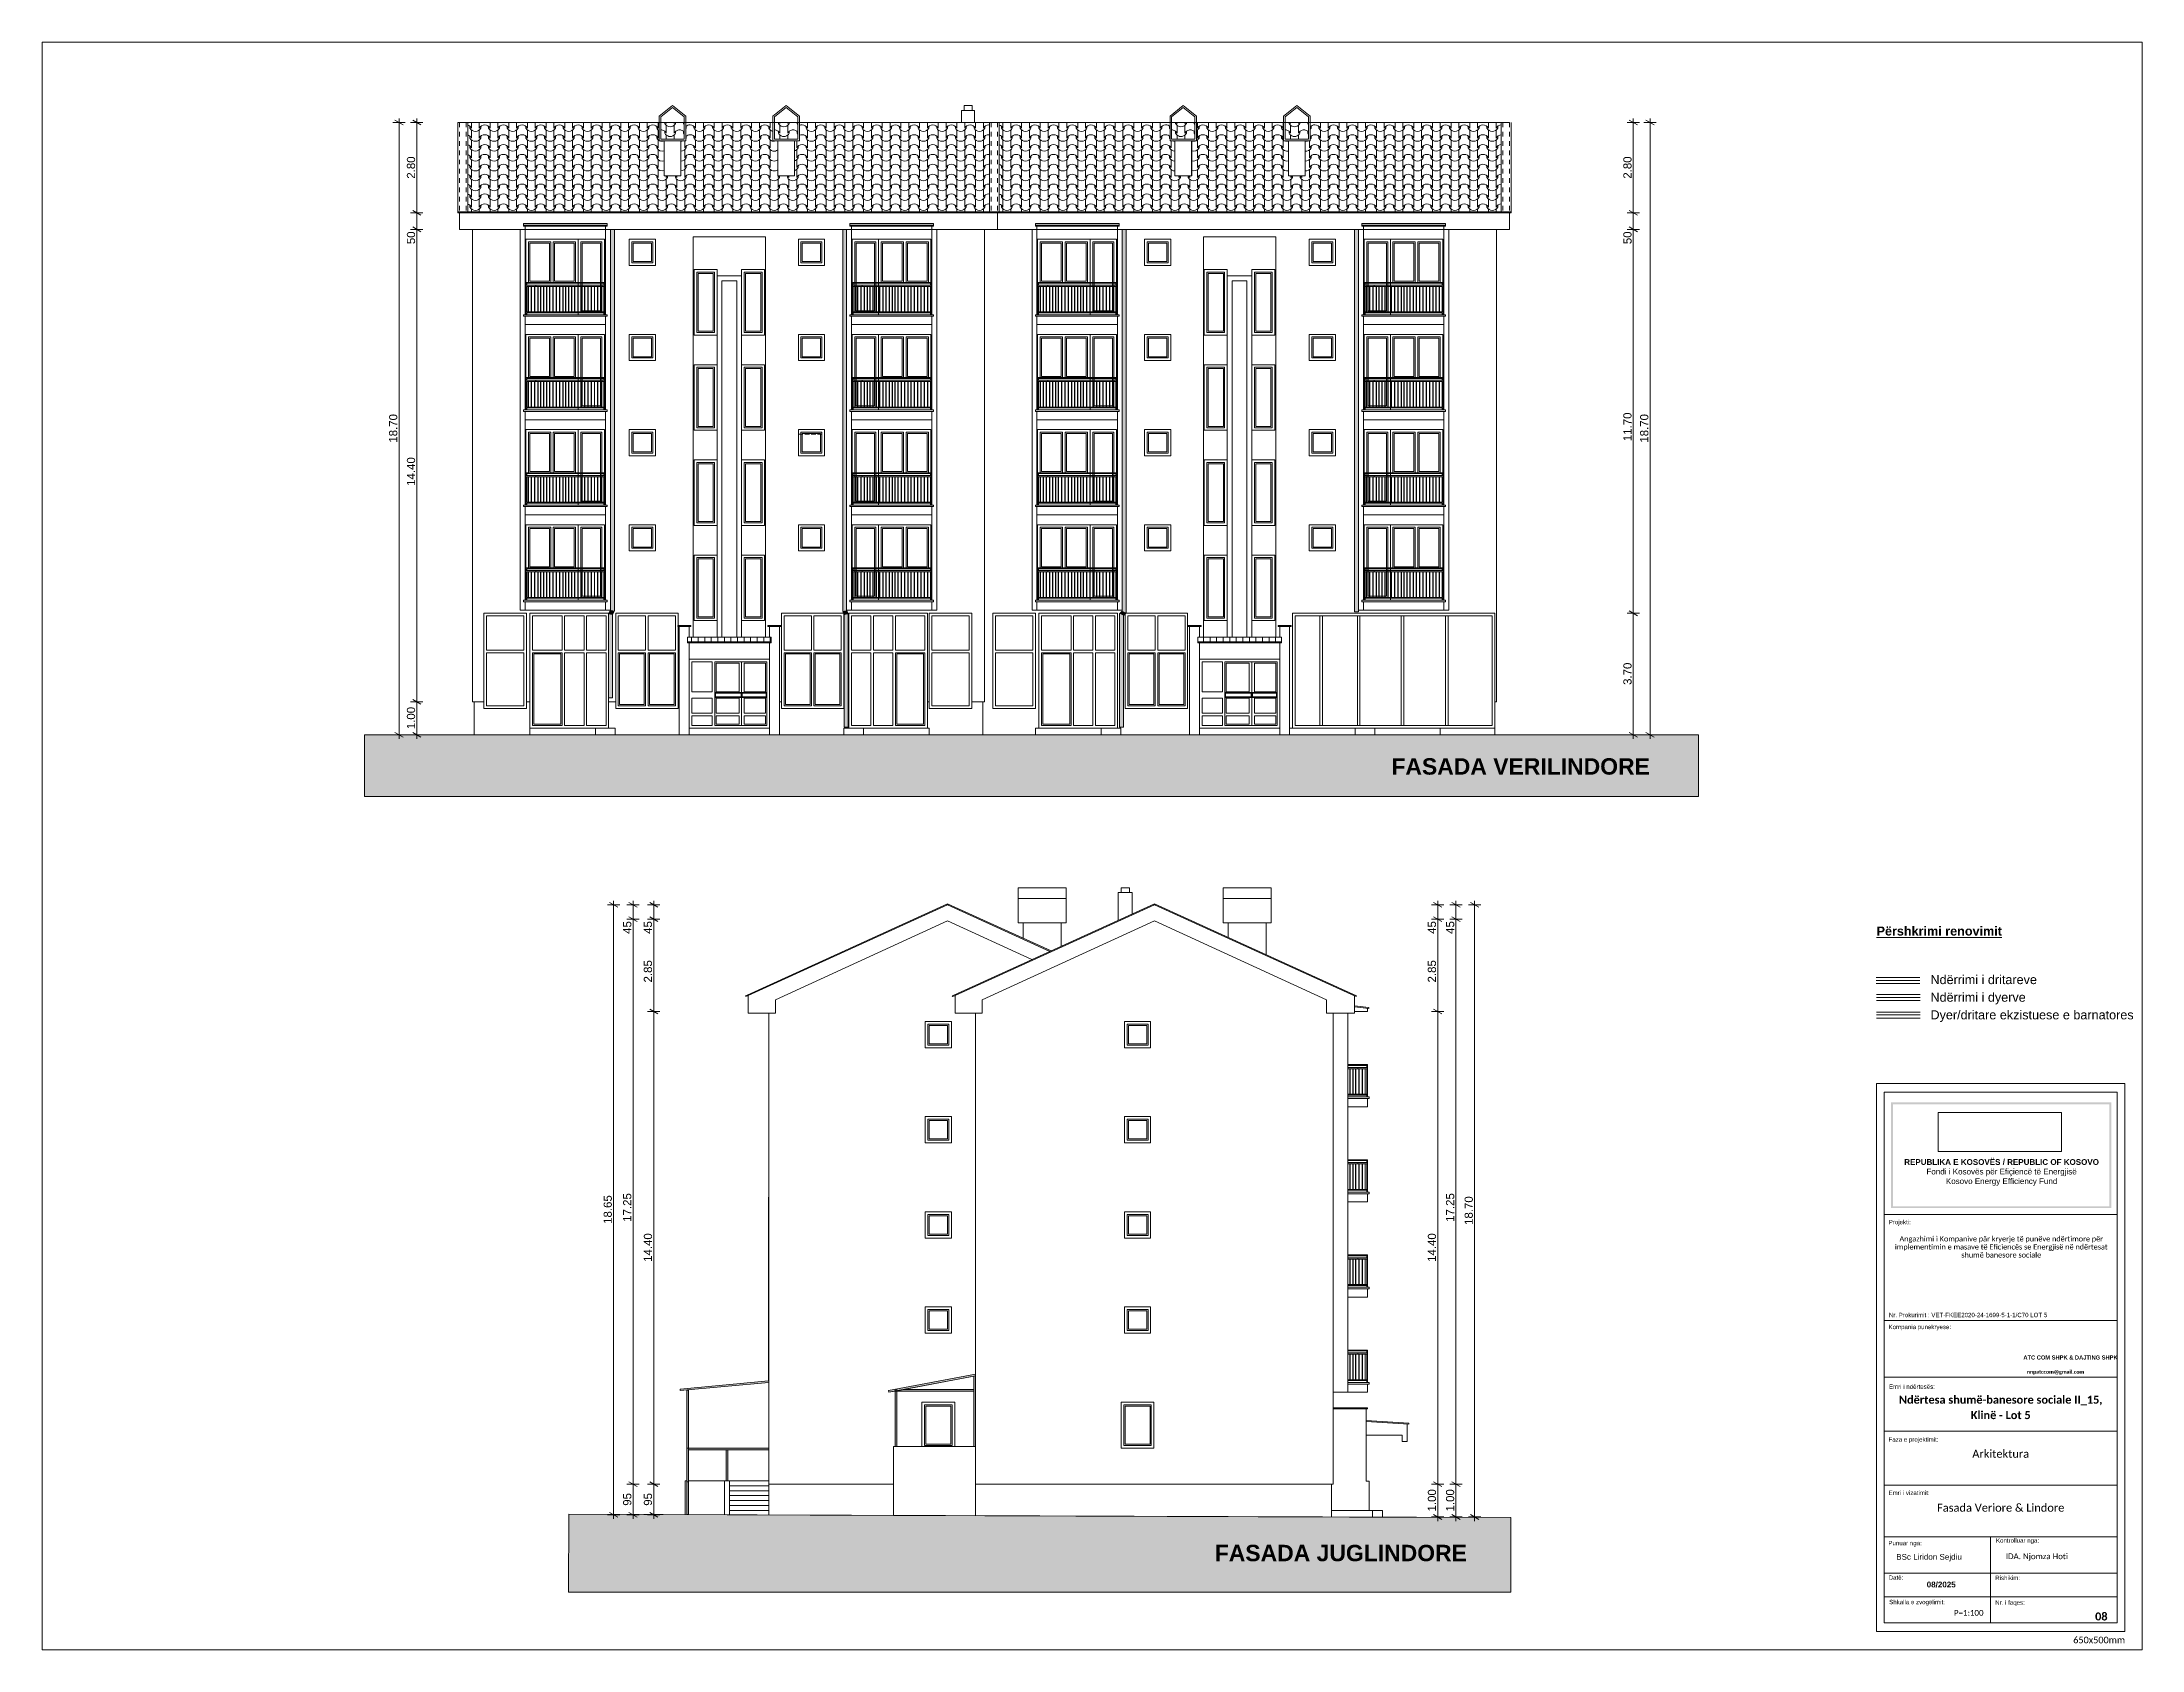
# Model space of a CAD drawing. Header units: feet. Extents: x 2791058 to 2855058, y -67651 to -18651.
import ezdxf

# ---------------------------------------------------------------- set-up
doc = ezdxf.new("R2010")
doc.units = ezdxf.units.FT
doc.header["$MEASUREMENT"] = 0
doc.header["$XCLIPFRAME"] = 0
doc.linetypes.add('Dashed', pattern=[282.222223, 141.111112, -141.111112])
doc.linetypes.add('Hidden Line', pattern=[195.611112, 141.111112, -54.5])
for name, color, linetype, lineweight in [('2D Drafting - General_Pen_No__1', 7, 'Continuous', 0), ('Annotation - Text_Pen_No__1', 7, 'Continuous', 0), ('Dimensioning - General_Pen_No__1', 7, 'Continuous', 0), ('Dimensioning - General_Pen_No__41', 7, 'Continuous', 0), ('Exterior walls_Pen_No__1', 7, 'Continuous', 0), ('Lines_Pen_No__20', 1, 'Continuous', 0), ('Lines_Pen_No__60', 230, 'Continuous', 0), ('Shell - Roof_Pen_No__1', 7, 'Continuous', 0), ('Shell - Roof_Pen_No__20', 1, 'Continuous', 0), ('Shell - Roof_Pen_No__21', 7, 'Continuous', 0), ('Shell - Roof_Pen_No__60', 230, 'Continuous', 0), ('Structural - Bearing_Pen_No__1', 7, 'Continuous', 0), ('Structural - Bearing_Pen_No__20', 1, 'Continuous', 0), ('Structural - Bearing_Pen_No__60', 230, 'Continuous', 0), ('Text blocks_Pen_No__1', 7, 'Continuous', 0)]:
    doc.layers.add(name, color=color, linetype=linetype, lineweight=lineweight)
for name, color, linetype, lineweight, true_color in [('2D Drafting - General_Pen_No__61', 7, 'Continuous', 0, 0x6a6a6a), ('Annotation - Text_Pen_No__61', 7, 'Continuous', 0, 0x6a6a6a), ('Lines_Pen_No__4', 7, 'Continuous', 0, 0x029e21), ('Shell - Roof_Pen_No__61', 7, 'Continuous', 0, 0x6a6a6a), ('Structural - Bearing_Pen_No__4', 7, 'Continuous', 0, 0x029e21), ('Structural - Bearing_Pen_No__61', 7, 'Continuous', 0, 0x6a6a6a), ('Structural - Bearing_Pen_No__62', 7, 'Continuous', 0, 0xaaaaaa), ('Structural - Bearing_Pen_No__86', 7, 'Continuous', 0, 0x5555ff)]:
    doc.layers.add(name, color=color, linetype=linetype, lineweight=lineweight, true_color=true_color)
for name, color, linetype in [('Dimensioning - General', 7, 'Continuous'), ('Drawing & Figure', 7, 'Continuous'), ('Exterior walls', 7, 'Continuous')]:
    doc.layers.add(name, color=color, linetype=linetype)
doc.styles.add('GENERATED_STYLE_1', font='arial.ttf')
doc.styles.add('GENERATED_STYLE_2', font='calibrib.ttf')
doc.styles.add('GENERATED_STYLE_3', font='calibri.ttf')
doc.styles.add('GENERATED_STYLE_4', font='arialbd.ttf')
doc.styles.add('GENERATED_STYLE_5', font='calibril.ttf')
doc.dimstyles.new('GENERATED_STYLE__1', dxfattribs={"dimtxt": 250, "dimasz": 190, "dimexe": 0.18, "dimexo": 3, "dimgap": 0.09, "dimtad": 1, "dimlfac": 0.001, "dimzin": 0, "dimdsep": 46, "dimtxsty": 'GENERATED_STYLE_1', "dimblk": 'ARROWHEAD_2', "dimblk1": 'ARROWHEAD_2', "dimblk2": 'ARROWHEAD_2', "dimcen": 0.09, "dimclrd": 7, "dimclre": 7, "dimclrt": 7, "dimadec": 0, "dimazin": 0, "dimtfac": 1, "dimtdec": 4, "dimtmove": 0, "dimatfit": 3, "dimfxl": 1, "dimtolj": 1, "dimtzin": 0, "dimarcsym": 0})
picture_1 = doc.add_image_def('image1.png', size_in_pixel=(354, 134))
pattern_1 = [(90, (2247653.82, -76424.97), (-200, 0), [])]

msp = doc.modelspace()

# ---------------------------------------------------------------- texts
at = {"layer": 'Annotation - Text_Pen_No__1', "color": 7}
for s, style, p in [('IDA. Njomza Hoti', 'GENERATED_STYLE_3', (2850906.016, -64883.18)), ('08/2025', 'GENERATED_STYLE_4', (2848496.927, -65743.305))]:
    msp.add_text(s, height=175, dxfattribs=dict(at, style=style)).set_placement(p)
at = {"layer": 'Annotation - Text_Pen_No__1', "color": 7, "linetype": 'Continuous', "lineweight": 0, "attachment_point": 2}
for s, insert, char_height, style in [('\\A1;FASADA VERILINDORE', (2836120.392, -40476.282), 500, 'GENERATED_STYLE_4'), ('\\A1;REPUBLIKA E KOSOVËS / REPUBLIC OF KOSOVO\\P{\\fArial|b0|i0|c0|p34;Fondi i Kosovës për Efiçiencë të Energjisë\\PKosovo Energy Efficiency Fund\\P}', (2850778.013, -52693.432), 175, 'GENERATED_STYLE_4'), ('\\A1;Arkitektura', (2850751.549, -61550.826), 242.5, 'GENERATED_STYLE_3'), ('\\A1;Fasada Veriore & Lindore', (2850751.549, -63193.727), 242.5, 'GENERATED_STYLE_3'), ('\\A1;FASADA JUGLINDORE', (2830641.08, -64445.839), 500, 'GENERATED_STYLE_4'), ('\\A1;P=1:100', (2849776.467, -66431.425), 175, 'GENERATED_STYLE_3'), ('\\A1; 08', (2853776.416, -66508.088), 242.5, 'GENERATED_STYLE_2')]:
    msp.add_mtext(s, dxfattribs=dict(at, insert=insert, char_height=char_height, style=style))
at = {"layer": 'Annotation - Text_Pen_No__1', "color": 7, "linetype": 'Continuous', "lineweight": 5, "insert": (2850768.515, -55041.768), "char_height": 160, "width": 6797.99537, "attachment_point": 2, "line_spacing_factor": 0.919632, "style": 'GENERATED_STYLE_5'}
msp.add_mtext('\\A1;Angazhimi i Kompanive pär kryerje të punëve ndërtimore për implementimin e masave të Eficiencës se Energjisë në ndërtesat shumë banesore sociale', dxfattribs=at)
at = {"layer": 'Annotation - Text_Pen_No__1', "color": 7, "linetype": 'Continuous', "lineweight": 5, "attachment_point": 2}
for s, insert, char_height, style in [('\\A1;ATC COM SHPK & DAJTING SHPK ', (2852878.607, -58675.523), 125, 'GENERATED_STYLE_4'), ('\\A1;BSc Liridon Sejdiu', (2848566.508, -64724.821), 175, 'GENERATED_STYLE_1')]:
    msp.add_mtext(s, dxfattribs=dict(at, insert=insert, char_height=char_height, style=style))
at = {"layer": 'Annotation - Text_Pen_No__1', "color": 7, "linetype": 'Continuous', "lineweight": 0, "insert": (2850751.549, -59903.24), "char_height": 242.5, "attachment_point": 2, "line_spacing_factor": 1.16153, "style": 'GENERATED_STYLE_2'}
msp.add_mtext('\\A1;Ndërtesa shumë-banesore sociale II_15, \\PKlinë - Lot 5', dxfattribs=at)
at = {"layer": 'Annotation - Text_Pen_No__61', "color": 251, "linetype": 'Continuous', "lineweight": 0, "true_color": 0x6a6a6a, "insert": (2853751.092, -67247.013), "char_height": 200, "attachment_point": 2, "style": 'GENERATED_STYLE_3'}
msp.add_mtext('\\A1;650x500mm', dxfattribs=at)
at = {"layer": 'Dimensioning - General_Pen_No__41', "color": 7, "linetype": 'Continuous', "lineweight": 0, "attachment_point": 7}
for s, insert, char_height, style in [('\\A1;{\\LPërshkrimi renovimit}', (2846968.567, -45884.217), 275, 'GENERATED_STYLE_4'), ('\\A1;Projekti:', (2847339.908, -54717.746), 133.375, 'GENERATED_STYLE_1'), ('\\A1;Kompania punekryese:', (2847333.07, -57914.223), 133.375, 'GENERATED_STYLE_1'), ('\\A1;Emri i ndërtesës:', (2847347.565, -59695.295), 133.375, 'GENERATED_STYLE_1'), ('\\A1;Faza e projektimit:', (2847333.368, -61342.271), 133.375, 'GENERATED_STYLE_1'), ('\\A1;Emri i vizatimit:', (2847333.833, -62930.548), 133.375, 'GENERATED_STYLE_1'), ('\\A1;Punuar nga:', (2847329.673, -64499.11), 133.375, 'GENERATED_STYLE_1'), ('\\A1;Kontrolluar nga:', (2850607.31, -64420.397), 133.375, 'GENERATED_STYLE_1'), ('\\A1;Datë:', (2847337.678, -65513.896), 133.375, 'GENERATED_STYLE_1'), ('\\A1;Rishikim:', (2850585.516, -65522.118), 133.375, 'GENERATED_STYLE_1'), ('\\A1;Shkalla e zvogëlimit:', (2847352.512, -66296.499), 133.375, 'GENERATED_STYLE_1'), ('\\A1;Nr. i faqes:', (2850584.332, -66312.095), 133.375, 'GENERATED_STYLE_1')]:
    msp.add_mtext(s, dxfattribs=dict(at, insert=insert, char_height=char_height, style=style))
at = {"layer": 'Dimensioning - General_Pen_No__41', "color": 7, "linetype": 'Continuous', "lineweight": 5, "insert": (2847343.655, -57511.339), "char_height": 133.375, "attachment_point": 7, "style": 'GENERATED_STYLE_1'}
msp.add_mtext('\\A1;Nr. Prokurimit : VET-FKEE2020-24-1699-5-1-1/C70 LOT 5', dxfattribs=at)
at = {"layer": 'Dimensioning - General_Pen_No__41', "color": 7, "linetype": 'Continuous', "lineweight": 5, "insert": (2851548.656, -59262.732), "char_height": 115, "attachment_point": 7, "line_spacing_factor": 0.922253, "style": 'GENERATED_STYLE_1'}
msp.add_mtext('\\A1;\\pt737.29,1517,2350.4,3281.9;{\\fCalibri|b1|i0|c0|p34;nnpatccom@gmail.com}', dxfattribs=at)
at = {"layer": 'Text blocks_Pen_No__1', "color": 7, "linetype": 'Continuous', "lineweight": 0, "insert": (2848610.996, -47084.895), "char_height": 275, "attachment_point": 1, "line_spacing_factor": 1.171193, "style": 'GENERATED_STYLE_1'}
msp.add_mtext('\\A1;Ndërrimi i dritareve\\PNdërrimi i dyerve\\PDyer/dritare ekzistuese e barnatores', dxfattribs=at)

# ---------------------------------------------------------------- blocks, each defined once
blk = doc.blocks.new('*X2', base_point=(2247654, -76425))
at = {"layer": 'Structural - Bearing_Pen_No__62', "color": 253, "linetype": 'Continuous', "lineweight": 0, "true_color": 0xaaaaaa}
for p, q in [((2804145, -21108), (2804145, -21154)), ((2804385, -21108), (2804385, -21154)), ((2804714, -21108), (2804714, -21154)), ((2804954, -21108), (2804954, -21154)), ((2805283, -21108), (2805283, -21154)), ((2805523, -21108), (2805523, -21154)), ((2805852, -21108), (2805852, -21154)), ((2806092, -21108), (2806092, -21154)), ((2806421, -21108), (2806421, -21154)), ((2806661, -21108), (2806661, -21154)), ((2806990, -21108), (2806990, -21154)), ((2807230, -21108), (2807230, -21154)), ((2807559, -21108), (2807559, -21154)), ((2807799, -21108), (2807799, -21154)), ((2808128, -21108), (2808128, -21154)), ((2808368, -21108), (2808368, -21154)), ((2808697, -21108), (2808697, -21154)), ((2808937, -21108), (2808937, -21154)), ((2809266, -21108), (2809266, -21154)), ((2809506, -21108), (2809506, -21154)), ((2809835, -21108), (2809835, -21154)), ((2810972, -21108), (2810972, -21154)), ((2811213, -21108), (2811213, -21154)), ((2811541, -21108), (2811541, -21154)), ((2811782, -21108), (2811782, -21154)), ((2812110, -21108), (2812110, -21154)), ((2812351, -21108), (2812351, -21154)), ((2812679, -21108), (2812679, -21154)), ((2812920, -21108), (2812920, -21154)), ((2813248, -21108), (2813248, -21154)), ((2814386, -21108), (2814386, -21154)), ((2814627, -21108), (2814627, -21154)), ((2814955, -21108), (2814955, -21154)), ((2815196, -21108), (2815196, -21154)), ((2815524, -21108), (2815524, -21154)), ((2815765, -21108), (2815765, -21154)), ((2816093, -21108), (2816093, -21154)), ((2816334, -21108), (2816334, -21154)), ((2816662, -21108), (2816662, -21154)), ((2816903, -21108), (2816903, -21154)), ((2817231, -21108), (2817231, -21154)), ((2817472, -21108), (2817472, -21154)), ((2817800, -21108), (2817800, -21154)), ((2818040, -21108), (2818040, -21154)), ((2818369, -21108), (2818369, -21154)), ((2818609, -21108), (2818609, -21154)), ((2818938, -21108), (2818938, -21154)), ((2819178, -21108), (2819178, -21154)), ((2819507, -21108), (2819507, -21154)), ((2819747, -21108), (2819747, -21154)), ((2804101, -21220), (2804101, -21276)), ((2804101, -21521), (2804101, -21577)), ((2804145, -21154), (2804145, -21276)), ((2804145, -21333), (2804145, -21455)), ((2804145, -21455), (2804145, -21577)), ((2804145, -21634), (2804145, -21756)), ((2804145, -21756), (2804145, -21878)), ((2804385, -21154), (2804385, -21276)), ((2804385, -21333), (2804385, -21455)), ((2804385, -21455), (2804385, -21577)), ((2804385, -21634), (2804385, -21756)), ((2804385, -21756), (2804385, -21878)), ((2804429, -21220), (2804429, -21276)), ((2804429, -21521), (2804429, -21577)), ((2804670, -21220), (2804670, -21276)), ((2804670, -21521), (2804670, -21577)), ((2804714, -21154), (2804714, -21276)), ((2804714, -21333), (2804714, -21455)), ((2804714, -21455), (2804714, -21577)), ((2804714, -21634), (2804714, -21756)), ((2804714, -21756), (2804714, -21878)), ((2804954, -21154), (2804954, -21276)), ((2804954, -21333), (2804954, -21455)), ((2804954, -21455), (2804954, -21577)), ((2804954, -21634), (2804954, -21756)), ((2804954, -21756), (2804954, -21878)), ((2804998, -21220), (2804998, -21276)), ((2804998, -21521), (2804998, -21577)), ((2805239, -21220), (2805239, -21276)), ((2805239, -21521), (2805239, -21577)), ((2805283, -21154), (2805283, -21276)), ((2805283, -21333), (2805283, -21455)), ((2805283, -21455), (2805283, -21577)), ((2805283, -21634), (2805283, -21756)), ((2805283, -21756), (2805283, -21878)), ((2805523, -21154), (2805523, -21276)), ((2805523, -21333), (2805523, -21455)), ((2805523, -21455), (2805523, -21577)), ((2805523, -21634), (2805523, -21756)), ((2805523, -21756), (2805523, -21878)), ((2805567, -21220), (2805567, -21276)), ((2805567, -21521), (2805567, -21577)), ((2805808, -21220), (2805808, -21276)), ((2805808, -21521), (2805808, -21577)), ((2805852, -21154), (2805852, -21276)), ((2805852, -21333), (2805852, -21455)), ((2805852, -21455), (2805852, -21577)), ((2805852, -21634), (2805852, -21756)), ((2805852, -21756), (2805852, -21878)), ((2806092, -21154), (2806092, -21276)), ((2806092, -21333), (2806092, -21455)), ((2806092, -21455), (2806092, -21577)), ((2806092, -21634), (2806092, -21756)), ((2806092, -21756), (2806092, -21878)), ((2806136, -21220), (2806136, -21276)), ((2806136, -21521), (2806136, -21577)), ((2806377, -21220), (2806377, -21276)), ((2806377, -21521), (2806377, -21577)), ((2806421, -21154), (2806421, -21276)), ((2806421, -21333), (2806421, -21455)), ((2806421, -21455), (2806421, -21577)), ((2806421, -21634), (2806421, -21756)), ((2806421, -21756), (2806421, -21878)), ((2806661, -21154), (2806661, -21276)), ((2806661, -21333), (2806661, -21455)), ((2806661, -21455), (2806661, -21577)), ((2806661, -21634), (2806661, -21756)), ((2806661, -21756), (2806661, -21878)), ((2806705, -21220), (2806705, -21276)), ((2806705, -21521), (2806705, -21577)), ((2806946, -21220), (2806946, -21276)), ((2806946, -21521), (2806946, -21577)), ((2806990, -21154), (2806990, -21276)), ((2806990, -21333), (2806990, -21455)), ((2806990, -21455), (2806990, -21577)), ((2806990, -21634), (2806990, -21756)), ((2806990, -21756), (2806990, -21878)), ((2807230, -21154), (2807230, -21276)), ((2807230, -21333), (2807230, -21455)), ((2807230, -21455), (2807230, -21577)), ((2807230, -21634), (2807230, -21756)), ((2807230, -21756), (2807230, -21878)), ((2807274, -21220), (2807274, -21276)), ((2807274, -21521), (2807274, -21577)), ((2807515, -21220), (2807515, -21276)), ((2807515, -21521), (2807515, -21577)), ((2807559, -21154), (2807559, -21276)), ((2807559, -21333), (2807559, -21455)), ((2807559, -21455), (2807559, -21577)), ((2807559, -21634), (2807559, -21756)), ((2807559, -21756), (2807559, -21878)), ((2807799, -21154), (2807799, -21276)), ((2807799, -21333), (2807799, -21455)), ((2807799, -21455), (2807799, -21577)), ((2807799, -21634), (2807799, -21756)), ((2807799, -21756), (2807799, -21878)), ((2807843, -21220), (2807843, -21276)), ((2807843, -21521), (2807843, -21577)), ((2808084, -21220), (2808084, -21276)), ((2808084, -21521), (2808084, -21577)), ((2808128, -21154), (2808128, -21276)), ((2808128, -21333), (2808128, -21455)), ((2808128, -21455), (2808128, -21577)), ((2808128, -21634), (2808128, -21756)), ((2808128, -21756), (2808128, -21878)), ((2808368, -21154), (2808368, -21276)), ((2808368, -21333), (2808368, -21455)), ((2808368, -21455), (2808368, -21577)), ((2808368, -21634), (2808368, -21756)), ((2808368, -21756), (2808368, -21878)), ((2808412, -21220), (2808412, -21276)), ((2808412, -21521), (2808412, -21577)), ((2808653, -21220), (2808653, -21276)), ((2808653, -21521), (2808653, -21577)), ((2808697, -21154), (2808697, -21276)), ((2808697, -21333), (2808697, -21455)), ((2808697, -21455), (2808697, -21577)), ((2808697, -21634), (2808697, -21756)), ((2808697, -21756), (2808697, -21878)), ((2808937, -21154), (2808937, -21276)), ((2808937, -21333), (2808937, -21455)), ((2808937, -21455), (2808937, -21577)), ((2808937, -21634), (2808937, -21756)), ((2808937, -21756), (2808937, -21878)), ((2808981, -21220), (2808981, -21276)), ((2808981, -21521), (2808981, -21577)), ((2809222, -21220), (2809222, -21276)), ((2809222, -21521), (2809222, -21577)), ((2809266, -21154), (2809266, -21276)), ((2809266, -21333), (2809266, -21455)), ((2809266, -21455), (2809266, -21577)), ((2809266, -21634), (2809266, -21756)), ((2809266, -21756), (2809266, -21878)), ((2809506, -21154), (2809506, -21276)), ((2809506, -21333), (2809506, -21455)), ((2809506, -21455), (2809506, -21577)), ((2809506, -21634), (2809506, -21756)), ((2809506, -21756), (2809506, -21878)), ((2809550, -21220), (2809550, -21276)), ((2809550, -21521), (2809550, -21577)), ((2809791, -21220), (2809791, -21276)), ((2809791, -21521), (2809791, -21577)), ((2809835, -21154), (2809835, -21276)), ((2809835, -21333), (2809835, -21455)), ((2809835, -21455), (2809835, -21577)), ((2809835, -21634), (2809835, -21756)), ((2809835, -21756), (2809835, -21878)), ((2810644, -21660), (2810644, -21756)), ((2810644, -21756), (2810644, -21878)), ((2810688, -21220), (2810688, -21276)), ((2810688, -21521), (2810688, -21577)), ((2810928, -21220), (2810928, -21276)), ((2810928, -21521), (2810928, -21577)), ((2810972, -21154), (2810972, -21276)), ((2810972, -21333), (2810972, -21455)), ((2810972, -21455), (2810972, -21577)), ((2810972, -21634), (2810972, -21756)), ((2810972, -21756), (2810972, -21878)), ((2811213, -21154), (2811213, -21276)), ((2811213, -21333), (2811213, -21455)), ((2811213, -21455), (2811213, -21577)), ((2811213, -21634), (2811213, -21756)), ((2811213, -21756), (2811213, -21878)), ((2811257, -21220), (2811257, -21276)), ((2811257, -21521), (2811257, -21577)), ((2811497, -21220), (2811497, -21276)), ((2811497, -21521), (2811497, -21577)), ((2811541, -21154), (2811541, -21276)), ((2811541, -21333), (2811541, -21455)), ((2811541, -21455), (2811541, -21577)), ((2811541, -21634), (2811541, -21756)), ((2811541, -21756), (2811541, -21878)), ((2811782, -21154), (2811782, -21276)), ((2811782, -21333), (2811782, -21455)), ((2811782, -21455), (2811782, -21577)), ((2811782, -21634), (2811782, -21756)), ((2811782, -21756), (2811782, -21878)), ((2811826, -21220), (2811826, -21276)), ((2811826, -21521), (2811826, -21577)), ((2812066, -21220), (2812066, -21276)), ((2812066, -21521), (2812066, -21577)), ((2812110, -21154), (2812110, -21276)), ((2812110, -21333), (2812110, -21455)), ((2812110, -21455), (2812110, -21577)), ((2812110, -21634), (2812110, -21756)), ((2812110, -21756), (2812110, -21878)), ((2812351, -21154), (2812351, -21276)), ((2812351, -21333), (2812351, -21455)), ((2812351, -21455), (2812351, -21577)), ((2812351, -21634), (2812351, -21756)), ((2812351, -21756), (2812351, -21878)), ((2812395, -21220), (2812395, -21276)), ((2812395, -21521), (2812395, -21577)), ((2812635, -21220), (2812635, -21276)), ((2812635, -21521), (2812635, -21577)), ((2812679, -21154), (2812679, -21276)), ((2812679, -21333), (2812679, -21455)), ((2812679, -21455), (2812679, -21577)), ((2812679, -21634), (2812679, -21756)), ((2812679, -21756), (2812679, -21878)), ((2812920, -21154), (2812920, -21276)), ((2812920, -21333), (2812920, -21455)), ((2812920, -21455), (2812920, -21577)), ((2812920, -21634), (2812920, -21756)), ((2812920, -21756), (2812920, -21878)), ((2812964, -21220), (2812964, -21276)), ((2812964, -21521), (2812964, -21577)), ((2813204, -21220), (2813204, -21276)), ((2813204, -21521), (2813204, -21577)), ((2813248, -21154), (2813248, -21276)), ((2813248, -21333), (2813248, -21455)), ((2813248, -21455), (2813248, -21577)), ((2813248, -21634), (2813248, -21756)), ((2813248, -21756), (2813248, -21878)), ((2814058, -21660), (2814058, -21756)), ((2814058, -21756), (2814058, -21878)), ((2814342, -21220), (2814342, -21276)), ((2814342, -21521), (2814342, -21577)), ((2814386, -21154), (2814386, -21276)), ((2814386, -21333), (2814386, -21455)), ((2814386, -21455), (2814386, -21577)), ((2814386, -21634), (2814386, -21756)), ((2814386, -21756), (2814386, -21878)), ((2814627, -21154), (2814627, -21276)), ((2814627, -21333), (2814627, -21455)), ((2814627, -21455), (2814627, -21577)), ((2814627, -21634), (2814627, -21756)), ((2814627, -21756), (2814627, -21878)), ((2814671, -21220), (2814671, -21276)), ((2814671, -21521), (2814671, -21577)), ((2814911, -21220), (2814911, -21276)), ((2814911, -21521), (2814911, -21577)), ((2814955, -21154), (2814955, -21276)), ((2814955, -21333), (2814955, -21455)), ((2814955, -21455), (2814955, -21577)), ((2814955, -21634), (2814955, -21756)), ((2814955, -21756), (2814955, -21878)), ((2815196, -21154), (2815196, -21276)), ((2815196, -21333), (2815196, -21455)), ((2815196, -21455), (2815196, -21577)), ((2815196, -21634), (2815196, -21756)), ((2815196, -21756), (2815196, -21878)), ((2815240, -21220), (2815240, -21276)), ((2815240, -21521), (2815240, -21577)), ((2815480, -21220), (2815480, -21276)), ((2815480, -21521), (2815480, -21577)), ((2815524, -21154), (2815524, -21276)), ((2815524, -21333), (2815524, -21455)), ((2815524, -21455), (2815524, -21577)), ((2815524, -21634), (2815524, -21756)), ((2815524, -21756), (2815524, -21878)), ((2815765, -21154), (2815765, -21276)), ((2815765, -21333), (2815765, -21455)), ((2815765, -21455), (2815765, -21577)), ((2815765, -21634), (2815765, -21756)), ((2815765, -21756), (2815765, -21878)), ((2815809, -21220), (2815809, -21276)), ((2815809, -21521), (2815809, -21577)), ((2816049, -21220), (2816049, -21276)), ((2816049, -21521), (2816049, -21577)), ((2816093, -21154), (2816093, -21276)), ((2816093, -21333), (2816093, -21455)), ((2816093, -21455), (2816093, -21577)), ((2816093, -21634), (2816093, -21756)), ((2816093, -21756), (2816093, -21878)), ((2816334, -21154), (2816334, -21276)), ((2816334, -21333), (2816334, -21455)), ((2816334, -21455), (2816334, -21577)), ((2816334, -21634), (2816334, -21756)), ((2816334, -21756), (2816334, -21878)), ((2816378, -21220), (2816378, -21276)), ((2816378, -21521), (2816378, -21577)), ((2816618, -21220), (2816618, -21276)), ((2816618, -21521), (2816618, -21577)), ((2816662, -21154), (2816662, -21276)), ((2816662, -21333), (2816662, -21455)), ((2816662, -21455), (2816662, -21577)), ((2816662, -21634), (2816662, -21756)), ((2816662, -21756), (2816662, -21878)), ((2816903, -21154), (2816903, -21276)), ((2816903, -21333), (2816903, -21455)), ((2816903, -21455), (2816903, -21577)), ((2816903, -21634), (2816903, -21756)), ((2816903, -21756), (2816903, -21878)), ((2816947, -21220), (2816947, -21276)), ((2816947, -21521), (2816947, -21577)), ((2817187, -21220), (2817187, -21276)), ((2817187, -21521), (2817187, -21577)), ((2817231, -21154), (2817231, -21276)), ((2817231, -21333), (2817231, -21455)), ((2817231, -21455), (2817231, -21577)), ((2817231, -21634), (2817231, -21756)), ((2817231, -21756), (2817231, -21878)), ((2817472, -21154), (2817472, -21276)), ((2817472, -21333), (2817472, -21455)), ((2817472, -21455), (2817472, -21577)), ((2817472, -21634), (2817472, -21756)), ((2817472, -21756), (2817472, -21878)), ((2817516, -21220), (2817516, -21276)), ((2817516, -21521), (2817516, -21577)), ((2817756, -21220), (2817756, -21276)), ((2817756, -21521), (2817756, -21577)), ((2817800, -21154), (2817800, -21276)), ((2817800, -21333), (2817800, -21455)), ((2817800, -21455), (2817800, -21577)), ((2817800, -21634), (2817800, -21756)), ((2817800, -21756), (2817800, -21878)), ((2818040, -21154), (2818040, -21276)), ((2818040, -21333), (2818040, -21455)), ((2818040, -21455), (2818040, -21577)), ((2818040, -21634), (2818040, -21756)), ((2818040, -21756), (2818040, -21878)), ((2818084, -21220), (2818084, -21276)), ((2818084, -21521), (2818084, -21577)), ((2818325, -21220), (2818325, -21276)), ((2818325, -21521), (2818325, -21577)), ((2818369, -21154), (2818369, -21276)), ((2818369, -21333), (2818369, -21455)), ((2818369, -21455), (2818369, -21577)), ((2818369, -21634), (2818369, -21756)), ((2818369, -21756), (2818369, -21878)), ((2818609, -21154), (2818609, -21276)), ((2818609, -21333), (2818609, -21455)), ((2818609, -21455), (2818609, -21577)), ((2818609, -21634), (2818609, -21756)), ((2818609, -21756), (2818609, -21878)), ((2818653, -21220), (2818653, -21276)), ((2818653, -21521), (2818653, -21577)), ((2818894, -21220), (2818894, -21276)), ((2818894, -21521), (2818894, -21577)), ((2818938, -21154), (2818938, -21276)), ((2818938, -21333), (2818938, -21455)), ((2818938, -21455), (2818938, -21577)), ((2818938, -21634), (2818938, -21756)), ((2818938, -21756), (2818938, -21878)), ((2819178, -21154), (2819178, -21276)), ((2819178, -21333), (2819178, -21455)), ((2819178, -21455), (2819178, -21577)), ((2819178, -21634), (2819178, -21756)), ((2819178, -21756), (2819178, -21878)), ((2819222, -21220), (2819222, -21276)), ((2819222, -21521), (2819222, -21577)), ((2819463, -21220), (2819463, -21276)), ((2819463, -21521), (2819463, -21577)), ((2819507, -21154), (2819507, -21276)), ((2819507, -21333), (2819507, -21455)), ((2819507, -21455), (2819507, -21577)), ((2819507, -21634), (2819507, -21756)), ((2819507, -21756), (2819507, -21878)), ((2819747, -21154), (2819747, -21276)), ((2819747, -21333), (2819747, -21455)), ((2819747, -21455), (2819747, -21577)), ((2819747, -21634), (2819747, -21756)), ((2819747, -21756), (2819747, -21878)), ((2819791, -21220), (2819791, -21276)), ((2819791, -21521), (2819791, -21577)), ((2804101, -21822), (2804101, -21878)), ((2804101, -22122), (2804101, -22178)), ((2804145, -21935), (2804145, -22056)), ((2804145, -22056), (2804145, -22178)), ((2804145, -22235), (2804145, -22357)), ((2804145, -22357), (2804145, -22479)), ((2804385, -21935), (2804385, -22056)), ((2804385, -22056), (2804385, -22178)), ((2804385, -22235), (2804385, -22357)), ((2804385, -22357), (2804385, -22479)), ((2804429, -21822), (2804429, -21878)), ((2804429, -22122), (2804429, -22178)), ((2804670, -21822), (2804670, -21878)), ((2804670, -22122), (2804670, -22178)), ((2804714, -21935), (2804714, -22056)), ((2804714, -22056), (2804714, -22178)), ((2804714, -22235), (2804714, -22357)), ((2804714, -22357), (2804714, -22479)), ((2804954, -21935), (2804954, -22056)), ((2804954, -22056), (2804954, -22178)), ((2804954, -22235), (2804954, -22357)), ((2804954, -22357), (2804954, -22479)), ((2804998, -21822), (2804998, -21878)), ((2804998, -22122), (2804998, -22178)), ((2805239, -21822), (2805239, -21878)), ((2805239, -22122), (2805239, -22178)), ((2805283, -21935), (2805283, -22056)), ((2805283, -22056), (2805283, -22178)), ((2805283, -22235), (2805283, -22357)), ((2805283, -22357), (2805283, -22479)), ((2805523, -21935), (2805523, -22056)), ((2805523, -22056), (2805523, -22178)), ((2805523, -22235), (2805523, -22357)), ((2805523, -22357), (2805523, -22479)), ((2805567, -21822), (2805567, -21878)), ((2805567, -22122), (2805567, -22178)), ((2805808, -21822), (2805808, -21878)), ((2805808, -22122), (2805808, -22178)), ((2805852, -21935), (2805852, -22056)), ((2805852, -22056), (2805852, -22178)), ((2805852, -22235), (2805852, -22357)), ((2805852, -22357), (2805852, -22479)), ((2806092, -21935), (2806092, -22056)), ((2806092, -22056), (2806092, -22178)), ((2806092, -22235), (2806092, -22357)), ((2806092, -22357), (2806092, -22479)), ((2806136, -21822), (2806136, -21878)), ((2806136, -22122), (2806136, -22178)), ((2806377, -21822), (2806377, -21878)), ((2806377, -22122), (2806377, -22178)), ((2806421, -21935), (2806421, -22056)), ((2806421, -22056), (2806421, -22178)), ((2806421, -22235), (2806421, -22357)), ((2806421, -22357), (2806421, -22479)), ((2806661, -21935), (2806661, -22056)), ((2806661, -22056), (2806661, -22178)), ((2806661, -22235), (2806661, -22357)), ((2806661, -22357), (2806661, -22479)), ((2806705, -21822), (2806705, -21878)), ((2806705, -22122), (2806705, -22178)), ((2806946, -21822), (2806946, -21878)), ((2806946, -22122), (2806946, -22178)), ((2806990, -21935), (2806990, -22056)), ((2806990, -22056), (2806990, -22178)), ((2806990, -22235), (2806990, -22357)), ((2806990, -22357), (2806990, -22479)), ((2807230, -21935), (2807230, -22056)), ((2807230, -22056), (2807230, -22178)), ((2807230, -22235), (2807230, -22357)), ((2807230, -22357), (2807230, -22479)), ((2807274, -21822), (2807274, -21878)), ((2807274, -22122), (2807274, -22178)), ((2807515, -21822), (2807515, -21878)), ((2807515, -22122), (2807515, -22178)), ((2807559, -21935), (2807559, -22056)), ((2807559, -22056), (2807559, -22178)), ((2807559, -22235), (2807559, -22357)), ((2807559, -22357), (2807559, -22479)), ((2807799, -21935), (2807799, -22056)), ((2807799, -22056), (2807799, -22178)), ((2807799, -22235), (2807799, -22357)), ((2807799, -22357), (2807799, -22479)), ((2807843, -21822), (2807843, -21878)), ((2807843, -22122), (2807843, -22178)), ((2808084, -21822), (2808084, -21878)), ((2808084, -22122), (2808084, -22178)), ((2808128, -21935), (2808128, -22056)), ((2808128, -22056), (2808128, -22178)), ((2808128, -22235), (2808128, -22357)), ((2808128, -22357), (2808128, -22479)), ((2808368, -21935), (2808368, -22056)), ((2808368, -22056), (2808368, -22178)), ((2808368, -22235), (2808368, -22357)), ((2808368, -22357), (2808368, -22479)), ((2808412, -21822), (2808412, -21878)), ((2808412, -22122), (2808412, -22178)), ((2808653, -21822), (2808653, -21878)), ((2808653, -22122), (2808653, -22178)), ((2808697, -21935), (2808697, -22056)), ((2808697, -22056), (2808697, -22178)), ((2808697, -22235), (2808697, -22357)), ((2808697, -22357), (2808697, -22479)), ((2808937, -21935), (2808937, -22056)), ((2808937, -22056), (2808937, -22178)), ((2808937, -22235), (2808937, -22357)), ((2808937, -22357), (2808937, -22479)), ((2808981, -21822), (2808981, -21878)), ((2808981, -22122), (2808981, -22178)), ((2809222, -21822), (2809222, -21878)), ((2809222, -22122), (2809222, -22178)), ((2809266, -21935), (2809266, -22056)), ((2809266, -22056), (2809266, -22178)), ((2809266, -22235), (2809266, -22357)), ((2809266, -22357), (2809266, -22479)), ((2809506, -21935), (2809506, -22056)), ((2809506, -22056), (2809506, -22178)), ((2809506, -22235), (2809506, -22357)), ((2809506, -22357), (2809506, -22479)), ((2809550, -21822), (2809550, -21878)), ((2809550, -22122), (2809550, -22178)), ((2809791, -21822), (2809791, -21878)), ((2809791, -22122), (2809791, -22178)), ((2809835, -21935), (2809835, -22056)), ((2809835, -22056), (2809835, -22178)), ((2809835, -22235), (2809835, -22357)), ((2809835, -22357), (2809835, -22479)), ((2810644, -21935), (2810644, -22056)), ((2810644, -22056), (2810644, -22178)), ((2810644, -22235), (2810644, -22357)), ((2810644, -22357), (2810644, -22479)), ((2810688, -21822), (2810688, -21878)), ((2810688, -22122), (2810688, -22178)), ((2810928, -21822), (2810928, -21878)), ((2810928, -22122), (2810928, -22178)), ((2810972, -21935), (2810972, -22056)), ((2810972, -22056), (2810972, -22178)), ((2810972, -22235), (2810972, -22357)), ((2810972, -22357), (2810972, -22479)), ((2811213, -21935), (2811213, -22056)), ((2811213, -22056), (2811213, -22178)), ((2811213, -22235), (2811213, -22357)), ((2811213, -22357), (2811213, -22479)), ((2811257, -21822), (2811257, -21878)), ((2811257, -22122), (2811257, -22178)), ((2811497, -21822), (2811497, -21878)), ((2811497, -22122), (2811497, -22178)), ((2811541, -21935), (2811541, -22056)), ((2811541, -22056), (2811541, -22178)), ((2811541, -22235), (2811541, -22357)), ((2811541, -22357), (2811541, -22479)), ((2811782, -21935), (2811782, -22056)), ((2811782, -22056), (2811782, -22178)), ((2811782, -22235), (2811782, -22357)), ((2811782, -22357), (2811782, -22479)), ((2811826, -21822), (2811826, -21878)), ((2811826, -22122), (2811826, -22178)), ((2812066, -21822), (2812066, -21878)), ((2812066, -22122), (2812066, -22178)), ((2812110, -21935), (2812110, -22056)), ((2812110, -22056), (2812110, -22178)), ((2812110, -22235), (2812110, -22357)), ((2812110, -22357), (2812110, -22479)), ((2812351, -21935), (2812351, -22056)), ((2812351, -22056), (2812351, -22178)), ((2812351, -22235), (2812351, -22357)), ((2812351, -22357), (2812351, -22479)), ((2812395, -21822), (2812395, -21878)), ((2812395, -22122), (2812395, -22178)), ((2812635, -21822), (2812635, -21878)), ((2812635, -22122), (2812635, -22178)), ((2812679, -21935), (2812679, -22056)), ((2812679, -22056), (2812679, -22178)), ((2812679, -22235), (2812679, -22357)), ((2812679, -22357), (2812679, -22479)), ((2812920, -21935), (2812920, -22056)), ((2812920, -22056), (2812920, -22178)), ((2812920, -22235), (2812920, -22357)), ((2812920, -22357), (2812920, -22479)), ((2812964, -21822), (2812964, -21878)), ((2812964, -22122), (2812964, -22178)), ((2813204, -21822), (2813204, -21878)), ((2813204, -22122), (2813204, -22178)), ((2813248, -21935), (2813248, -22056)), ((2813248, -22056), (2813248, -22178)), ((2813248, -22235), (2813248, -22357)), ((2813248, -22357), (2813248, -22479)), ((2814058, -21935), (2814058, -22056)), ((2814058, -22056), (2814058, -22178)), ((2814058, -22235), (2814058, -22357)), ((2814058, -22357), (2814058, -22479)), ((2814102, -21822), (2814102, -21878)), ((2814102, -22122), (2814102, -22178)), ((2814342, -21822), (2814342, -21878)), ((2814342, -22122), (2814342, -22178)), ((2814386, -21935), (2814386, -22056)), ((2814386, -22056), (2814386, -22178)), ((2814386, -22235), (2814386, -22357)), ((2814386, -22357), (2814386, -22479)), ((2814627, -21935), (2814627, -22056)), ((2814627, -22056), (2814627, -22178)), ((2814627, -22235), (2814627, -22357)), ((2814627, -22357), (2814627, -22479)), ((2814671, -21822), (2814671, -21878)), ((2814671, -22122), (2814671, -22178)), ((2814911, -21822), (2814911, -21878)), ((2814911, -22122), (2814911, -22178)), ((2814955, -21935), (2814955, -22056)), ((2814955, -22056), (2814955, -22178)), ((2814955, -22235), (2814955, -22357)), ((2814955, -22357), (2814955, -22479)), ((2815196, -21935), (2815196, -22056)), ((2815196, -22056), (2815196, -22178)), ((2815196, -22235), (2815196, -22357)), ((2815196, -22357), (2815196, -22479)), ((2815240, -21822), (2815240, -21878)), ((2815240, -22122), (2815240, -22178)), ((2815480, -21822), (2815480, -21878)), ((2815480, -22122), (2815480, -22178)), ((2815524, -21935), (2815524, -22056)), ((2815524, -22056), (2815524, -22178)), ((2815524, -22235), (2815524, -22357)), ((2815524, -22357), (2815524, -22479)), ((2815765, -21935), (2815765, -22056)), ((2815765, -22056), (2815765, -22178)), ((2815765, -22235), (2815765, -22357)), ((2815765, -22357), (2815765, -22479)), ((2815809, -21822), (2815809, -21878)), ((2815809, -22122), (2815809, -22178)), ((2816049, -21822), (2816049, -21878)), ((2816049, -22122), (2816049, -22178)), ((2816093, -21935), (2816093, -22056)), ((2816093, -22056), (2816093, -22178)), ((2816093, -22235), (2816093, -22357)), ((2816093, -22357), (2816093, -22479)), ((2816334, -21935), (2816334, -22056)), ((2816334, -22056), (2816334, -22178)), ((2816334, -22235), (2816334, -22357)), ((2816334, -22357), (2816334, -22479)), ((2816378, -21822), (2816378, -21878)), ((2816378, -22122), (2816378, -22178)), ((2816618, -21822), (2816618, -21878)), ((2816618, -22122), (2816618, -22178)), ((2816662, -21935), (2816662, -22056)), ((2816662, -22056), (2816662, -22178)), ((2816662, -22235), (2816662, -22357)), ((2816662, -22357), (2816662, -22479)), ((2816903, -21935), (2816903, -22056)), ((2816903, -22056), (2816903, -22178)), ((2816903, -22235), (2816903, -22357)), ((2816903, -22357), (2816903, -22479)), ((2816947, -21822), (2816947, -21878)), ((2816947, -22122), (2816947, -22178)), ((2817187, -21822), (2817187, -21878)), ((2817187, -22122), (2817187, -22178)), ((2817231, -21935), (2817231, -22056)), ((2817231, -22056), (2817231, -22178)), ((2817231, -22235), (2817231, -22357)), ((2817231, -22357), (2817231, -22479)), ((2817472, -21935), (2817472, -22056)), ((2817472, -22056), (2817472, -22178)), ((2817472, -22235), (2817472, -22357)), ((2817472, -22357), (2817472, -22479)), ((2817516, -21822), (2817516, -21878)), ((2817516, -22122), (2817516, -22178)), ((2817756, -21822), (2817756, -21878)), ((2817756, -22122), (2817756, -22178)), ((2817800, -21935), (2817800, -22056)), ((2817800, -22056), (2817800, -22178)), ((2817800, -22235), (2817800, -22357)), ((2817800, -22357), (2817800, -22479)), ((2818040, -21935), (2818040, -22056)), ((2818040, -22056), (2818040, -22178)), ((2818040, -22235), (2818040, -22357)), ((2818040, -22357), (2818040, -22479)), ((2818084, -21822), (2818084, -21878)), ((2818084, -22122), (2818084, -22178)), ((2818325, -21822), (2818325, -21878)), ((2818325, -22122), (2818325, -22178)), ((2818369, -21935), (2818369, -22056)), ((2818369, -22056), (2818369, -22178)), ((2818369, -22235), (2818369, -22357)), ((2818369, -22357), (2818369, -22479)), ((2818609, -21935), (2818609, -22056)), ((2818609, -22056), (2818609, -22178)), ((2818609, -22235), (2818609, -22357)), ((2818609, -22357), (2818609, -22479)), ((2818653, -21822), (2818653, -21878)), ((2818653, -22122), (2818653, -22178)), ((2818894, -21822), (2818894, -21878)), ((2818894, -22122), (2818894, -22178)), ((2818938, -21935), (2818938, -22056)), ((2818938, -22056), (2818938, -22178)), ((2818938, -22235), (2818938, -22357)), ((2818938, -22357), (2818938, -22479)), ((2819178, -21935), (2819178, -22056)), ((2819178, -22056), (2819178, -22178)), ((2819178, -22235), (2819178, -22357)), ((2819178, -22357), (2819178, -22479)), ((2819222, -21822), (2819222, -21878)), ((2819222, -22122), (2819222, -22178)), ((2819463, -21822), (2819463, -21878)), ((2819463, -22122), (2819463, -22178)), ((2819507, -21935), (2819507, -22056)), ((2819507, -22056), (2819507, -22178)), ((2819507, -22235), (2819507, -22357)), ((2819507, -22357), (2819507, -22479)), ((2819747, -21935), (2819747, -22056)), ((2819747, -22056), (2819747, -22178)), ((2819747, -22235), (2819747, -22357)), ((2819747, -22357), (2819747, -22479)), ((2819791, -21822), (2819791, -21878)), ((2819791, -22122), (2819791, -22178)), ((2804101, -22423), (2804101, -22479)), ((2804101, -22724), (2804101, -22780)), ((2804101, -23024), (2804101, -23080)), ((2804145, -22536), (2804145, -22658)), ((2804145, -22658), (2804145, -22780)), ((2804145, -22837), (2804145, -22958)), ((2804145, -22958), (2804145, -23080)), ((2804385, -22536), (2804385, -22658)), ((2804385, -22658), (2804385, -22780)), ((2804385, -22837), (2804385, -22958)), ((2804385, -22958), (2804385, -23080)), ((2804429, -22423), (2804429, -22479)), ((2804429, -22724), (2804429, -22780)), ((2804429, -23024), (2804429, -23080)), ((2804670, -22423), (2804670, -22479)), ((2804670, -22724), (2804670, -22780)), ((2804670, -23024), (2804670, -23080)), ((2804714, -22536), (2804714, -22658)), ((2804714, -22658), (2804714, -22780)), ((2804714, -22837), (2804714, -22958)), ((2804714, -22958), (2804714, -23080)), ((2804954, -22536), (2804954, -22658)), ((2804954, -22658), (2804954, -22780)), ((2804954, -22837), (2804954, -22958)), ((2804954, -22958), (2804954, -23080)), ((2804998, -22423), (2804998, -22479)), ((2804998, -22724), (2804998, -22780)), ((2804998, -23024), (2804998, -23080)), ((2805239, -22423), (2805239, -22479)), ((2805239, -22724), (2805239, -22780)), ((2805239, -23024), (2805239, -23080)), ((2805283, -22536), (2805283, -22658)), ((2805283, -22658), (2805283, -22780)), ((2805283, -22837), (2805283, -22958)), ((2805283, -22958), (2805283, -23080)), ((2805523, -22536), (2805523, -22658)), ((2805523, -22658), (2805523, -22780)), ((2805523, -22837), (2805523, -22958)), ((2805523, -22958), (2805523, -23080)), ((2805567, -22423), (2805567, -22479)), ((2805567, -22724), (2805567, -22780)), ((2805567, -23024), (2805567, -23080)), ((2805808, -22423), (2805808, -22479)), ((2805808, -22724), (2805808, -22780)), ((2805808, -23024), (2805808, -23080)), ((2805852, -22536), (2805852, -22658)), ((2805852, -22658), (2805852, -22780)), ((2805852, -22837), (2805852, -22958)), ((2805852, -22958), (2805852, -23080)), ((2806092, -22536), (2806092, -22658)), ((2806092, -22658), (2806092, -22780)), ((2806092, -22837), (2806092, -22958)), ((2806092, -22958), (2806092, -23080)), ((2806136, -22423), (2806136, -22479)), ((2806136, -22724), (2806136, -22780)), ((2806136, -23024), (2806136, -23080)), ((2806377, -22423), (2806377, -22479)), ((2806377, -22724), (2806377, -22780)), ((2806377, -23024), (2806377, -23080)), ((2806421, -22536), (2806421, -22658)), ((2806421, -22658), (2806421, -22780)), ((2806421, -22837), (2806421, -22958)), ((2806421, -22958), (2806421, -23080)), ((2806661, -22536), (2806661, -22658)), ((2806661, -22658), (2806661, -22780)), ((2806661, -22837), (2806661, -22958)), ((2806661, -22958), (2806661, -23080)), ((2806705, -22423), (2806705, -22479)), ((2806705, -22724), (2806705, -22780)), ((2806705, -23024), (2806705, -23080)), ((2806946, -22423), (2806946, -22479)), ((2806946, -22724), (2806946, -22780)), ((2806946, -23024), (2806946, -23080)), ((2806990, -22536), (2806990, -22658)), ((2806990, -22658), (2806990, -22780)), ((2806990, -22837), (2806990, -22958)), ((2806990, -22958), (2806990, -23080)), ((2807230, -22536), (2807230, -22658)), ((2807230, -22658), (2807230, -22780)), ((2807230, -22837), (2807230, -22958)), ((2807230, -22958), (2807230, -23080)), ((2807274, -22423), (2807274, -22479)), ((2807274, -22724), (2807274, -22780)), ((2807274, -23024), (2807274, -23080)), ((2807515, -22423), (2807515, -22479)), ((2807515, -22724), (2807515, -22780)), ((2807515, -23024), (2807515, -23080)), ((2807559, -22536), (2807559, -22658)), ((2807559, -22658), (2807559, -22780)), ((2807559, -22837), (2807559, -22958)), ((2807559, -22958), (2807559, -23080)), ((2807799, -22536), (2807799, -22658)), ((2807799, -22658), (2807799, -22780)), ((2807799, -22837), (2807799, -22958)), ((2807799, -22958), (2807799, -23080)), ((2807843, -22423), (2807843, -22479)), ((2807843, -22724), (2807843, -22780)), ((2807843, -23024), (2807843, -23080)), ((2808084, -22423), (2808084, -22479)), ((2808084, -22724), (2808084, -22780)), ((2808084, -23024), (2808084, -23080)), ((2808128, -22536), (2808128, -22658)), ((2808128, -22658), (2808128, -22780)), ((2808128, -22837), (2808128, -22958)), ((2808128, -22958), (2808128, -23080)), ((2808368, -22536), (2808368, -22658)), ((2808368, -22658), (2808368, -22780)), ((2808368, -22837), (2808368, -22958)), ((2808368, -22958), (2808368, -23080)), ((2808412, -22423), (2808412, -22479)), ((2808412, -22724), (2808412, -22780)), ((2808412, -23024), (2808412, -23080)), ((2808653, -22423), (2808653, -22479)), ((2808653, -22724), (2808653, -22780)), ((2808653, -23024), (2808653, -23080)), ((2808697, -22536), (2808697, -22658)), ((2808697, -22658), (2808697, -22780)), ((2808697, -22837), (2808697, -22958)), ((2808697, -22958), (2808697, -23080)), ((2808937, -22536), (2808937, -22658)), ((2808937, -22658), (2808937, -22780)), ((2808937, -22837), (2808937, -22958)), ((2808937, -22958), (2808937, -23080)), ((2808981, -22423), (2808981, -22479)), ((2808981, -22724), (2808981, -22780)), ((2808981, -23024), (2808981, -23080)), ((2809222, -22423), (2809222, -22479)), ((2809222, -22724), (2809222, -22780)), ((2809222, -23024), (2809222, -23080)), ((2809266, -22536), (2809266, -22658)), ((2809266, -22658), (2809266, -22780)), ((2809266, -22837), (2809266, -22958)), ((2809266, -22958), (2809266, -23080)), ((2809506, -22536), (2809506, -22658)), ((2809506, -22658), (2809506, -22780)), ((2809506, -22837), (2809506, -22958)), ((2809506, -22958), (2809506, -23080)), ((2809550, -22423), (2809550, -22479)), ((2809550, -22724), (2809550, -22780)), ((2809550, -23024), (2809550, -23080)), ((2809791, -22423), (2809791, -22479)), ((2809791, -22724), (2809791, -22780)), ((2809791, -23024), (2809791, -23080)), ((2809835, -22536), (2809835, -22658)), ((2809835, -22658), (2809835, -22780)), ((2809835, -22837), (2809835, -22958)), ((2809835, -22958), (2809835, -23080)), ((2810075, -22734), (2810075, -22780)), ((2810075, -22837), (2810075, -22958)), ((2810075, -22958), (2810075, -23080)), ((2810119, -22734), (2810119, -22780)), ((2810119, -23024), (2810119, -23080)), ((2810360, -22734), (2810360, -22780)), ((2810360, -23024), (2810360, -23080)), ((2810404, -22734), (2810404, -22780)), ((2810404, -22837), (2810404, -22958)), ((2810404, -22958), (2810404, -23080)), ((2810644, -22536), (2810644, -22658)), ((2810644, -22658), (2810644, -22780)), ((2810644, -22837), (2810644, -22958)), ((2810644, -22958), (2810644, -23080)), ((2810688, -22423), (2810688, -22479)), ((2810688, -22724), (2810688, -22780)), ((2810688, -23024), (2810688, -23080)), ((2810928, -22423), (2810928, -22479)), ((2810928, -22724), (2810928, -22780)), ((2810928, -23024), (2810928, -23080)), ((2810972, -22536), (2810972, -22658)), ((2810972, -22658), (2810972, -22780)), ((2810972, -22837), (2810972, -22958)), ((2810972, -22958), (2810972, -23080)), ((2811213, -22536), (2811213, -22658)), ((2811213, -22658), (2811213, -22780)), ((2811213, -22837), (2811213, -22958)), ((2811213, -22958), (2811213, -23080)), ((2811257, -22423), (2811257, -22479)), ((2811257, -22724), (2811257, -22780)), ((2811257, -23024), (2811257, -23080)), ((2811497, -22423), (2811497, -22479)), ((2811497, -22724), (2811497, -22780)), ((2811497, -23024), (2811497, -23080)), ((2811541, -22536), (2811541, -22658)), ((2811541, -22658), (2811541, -22780)), ((2811541, -22837), (2811541, -22958)), ((2811541, -22958), (2811541, -23080)), ((2811782, -22536), (2811782, -22658)), ((2811782, -22658), (2811782, -22780)), ((2811782, -22837), (2811782, -22958)), ((2811782, -22958), (2811782, -23080)), ((2811826, -22423), (2811826, -22479)), ((2811826, -22724), (2811826, -22780)), ((2811826, -23024), (2811826, -23080)), ((2812066, -22423), (2812066, -22479)), ((2812066, -22724), (2812066, -22780)), ((2812066, -23024), (2812066, -23080)), ((2812110, -22536), (2812110, -22658)), ((2812110, -22658), (2812110, -22780)), ((2812110, -22837), (2812110, -22958)), ((2812110, -22958), (2812110, -23080)), ((2812351, -22536), (2812351, -22658)), ((2812351, -22658), (2812351, -22780)), ((2812351, -22837), (2812351, -22958)), ((2812351, -22958), (2812351, -23080)), ((2812395, -22423), (2812395, -22479)), ((2812395, -22724), (2812395, -22780)), ((2812395, -23024), (2812395, -23080)), ((2812635, -22423), (2812635, -22479)), ((2812635, -22724), (2812635, -22780)), ((2812635, -23024), (2812635, -23080)), ((2812679, -22536), (2812679, -22658)), ((2812679, -22658), (2812679, -22780)), ((2812679, -22837), (2812679, -22958)), ((2812679, -22958), (2812679, -23080)), ((2812920, -22536), (2812920, -22658)), ((2812920, -22658), (2812920, -22780)), ((2812920, -22837), (2812920, -22958)), ((2812920, -22958), (2812920, -23080)), ((2812964, -22423), (2812964, -22479)), ((2812964, -22724), (2812964, -22780)), ((2812964, -23024), (2812964, -23080)), ((2813204, -22423), (2813204, -22479)), ((2813204, -22724), (2813204, -22780)), ((2813204, -23024), (2813204, -23080)), ((2813248, -22536), (2813248, -22658)), ((2813248, -22658), (2813248, -22780)), ((2813248, -22837), (2813248, -22958)), ((2813248, -22958), (2813248, -23080)), ((2813489, -22734), (2813489, -22780)), ((2813489, -22837), (2813489, -22958)), ((2813489, -22958), (2813489, -23080)), ((2813533, -22734), (2813533, -22780)), ((2813533, -23024), (2813533, -23080)), ((2813773, -22734), (2813773, -22780)), ((2813773, -23024), (2813773, -23080)), ((2813817, -22734), (2813817, -22780)), ((2813817, -22837), (2813817, -22958)), ((2813817, -22958), (2813817, -23080)), ((2814058, -22536), (2814058, -22658)), ((2814058, -22658), (2814058, -22780)), ((2814058, -22837), (2814058, -22958)), ((2814058, -22958), (2814058, -23080)), ((2814102, -22423), (2814102, -22479)), ((2814102, -22724), (2814102, -22780)), ((2814102, -23024), (2814102, -23080)), ((2814342, -22423), (2814342, -22479)), ((2814342, -22724), (2814342, -22780)), ((2814342, -23024), (2814342, -23080)), ((2814386, -22536), (2814386, -22658)), ((2814386, -22658), (2814386, -22780)), ((2814386, -22837), (2814386, -22958)), ((2814386, -22958), (2814386, -23080)), ((2814627, -22536), (2814627, -22658)), ((2814627, -22658), (2814627, -22780)), ((2814627, -22837), (2814627, -22958)), ((2814627, -22958), (2814627, -23080)), ((2814671, -22423), (2814671, -22479)), ((2814671, -22724), (2814671, -22780)), ((2814671, -23024), (2814671, -23080)), ((2814911, -22423), (2814911, -22479)), ((2814911, -22724), (2814911, -22780)), ((2814911, -23024), (2814911, -23080)), ((2814955, -22536), (2814955, -22658)), ((2814955, -22658), (2814955, -22780)), ((2814955, -22837), (2814955, -22958)), ((2814955, -22958), (2814955, -23080)), ((2815196, -22536), (2815196, -22658)), ((2815196, -22658), (2815196, -22780)), ((2815196, -22837), (2815196, -22958)), ((2815196, -22958), (2815196, -23080)), ((2815240, -22423), (2815240, -22479)), ((2815240, -22724), (2815240, -22780)), ((2815240, -23024), (2815240, -23080)), ((2815480, -22423), (2815480, -22479)), ((2815480, -22724), (2815480, -22780)), ((2815480, -23024), (2815480, -23080)), ((2815524, -22536), (2815524, -22658)), ((2815524, -22658), (2815524, -22780)), ((2815524, -22837), (2815524, -22958)), ((2815524, -22958), (2815524, -23080)), ((2815765, -22536), (2815765, -22658)), ((2815765, -22658), (2815765, -22780)), ((2815765, -22837), (2815765, -22958)), ((2815765, -22958), (2815765, -23080)), ((2815809, -22423), (2815809, -22479)), ((2815809, -22724), (2815809, -22780)), ((2815809, -23024), (2815809, -23080)), ((2816049, -22423), (2816049, -22479)), ((2816049, -22724), (2816049, -22780)), ((2816049, -23024), (2816049, -23080)), ((2816093, -22536), (2816093, -22658)), ((2816093, -22658), (2816093, -22780)), ((2816093, -22837), (2816093, -22958)), ((2816093, -22958), (2816093, -23080)), ((2816334, -22536), (2816334, -22658)), ((2816334, -22658), (2816334, -22780)), ((2816334, -22837), (2816334, -22958)), ((2816334, -22958), (2816334, -23080)), ((2816378, -22423), (2816378, -22479)), ((2816378, -22724), (2816378, -22780)), ((2816378, -23024), (2816378, -23080)), ((2816618, -22423), (2816618, -22479)), ((2816618, -22724), (2816618, -22780)), ((2816618, -23024), (2816618, -23080)), ((2816662, -22536), (2816662, -22658)), ((2816662, -22658), (2816662, -22780)), ((2816662, -22837), (2816662, -22958)), ((2816662, -22958), (2816662, -23080)), ((2816903, -22536), (2816903, -22658)), ((2816903, -22658), (2816903, -22780)), ((2816903, -22837), (2816903, -22958)), ((2816903, -22958), (2816903, -23080)), ((2816947, -22423), (2816947, -22479)), ((2816947, -22724), (2816947, -22780)), ((2816947, -23024), (2816947, -23080)), ((2817187, -22423), (2817187, -22479)), ((2817187, -22724), (2817187, -22780)), ((2817187, -23024), (2817187, -23080)), ((2817231, -22536), (2817231, -22658)), ((2817231, -22658), (2817231, -22780)), ((2817231, -22837), (2817231, -22958)), ((2817231, -22958), (2817231, -23080)), ((2817472, -22536), (2817472, -22658)), ((2817472, -22658), (2817472, -22780)), ((2817472, -22837), (2817472, -22958)), ((2817472, -22958), (2817472, -23080)), ((2817516, -22423), (2817516, -22479)), ((2817516, -22724), (2817516, -22780)), ((2817516, -23024), (2817516, -23080)), ((2817756, -22423), (2817756, -22479)), ((2817756, -22724), (2817756, -22780)), ((2817756, -23024), (2817756, -23080)), ((2817800, -22536), (2817800, -22658)), ((2817800, -22658), (2817800, -22780)), ((2817800, -22837), (2817800, -22958)), ((2817800, -22958), (2817800, -23080)), ((2818040, -22536), (2818040, -22658)), ((2818040, -22658), (2818040, -22780)), ((2818040, -22837), (2818040, -22958)), ((2818040, -22958), (2818040, -23080)), ((2818084, -22423), (2818084, -22479)), ((2818084, -22724), (2818084, -22780)), ((2818084, -23024), (2818084, -23080)), ((2818325, -22423), (2818325, -22479)), ((2818325, -22724), (2818325, -22780)), ((2818325, -23024), (2818325, -23080)), ((2818369, -22536), (2818369, -22658)), ((2818369, -22658), (2818369, -22780)), ((2818369, -22837), (2818369, -22958)), ((2818369, -22958), (2818369, -23080)), ((2818609, -22536), (2818609, -22658)), ((2818609, -22658), (2818609, -22780)), ((2818609, -22837), (2818609, -22958)), ((2818609, -22958), (2818609, -23080)), ((2818653, -22423), (2818653, -22479)), ((2818653, -22724), (2818653, -22780)), ((2818653, -23024), (2818653, -23080)), ((2818894, -22423), (2818894, -22479)), ((2818894, -22724), (2818894, -22780)), ((2818894, -23024), (2818894, -23080)), ((2818938, -22536), (2818938, -22658)), ((2818938, -22658), (2818938, -22780)), ((2818938, -22837), (2818938, -22958)), ((2818938, -22958), (2818938, -23080)), ((2819178, -22536), (2819178, -22658)), ((2819178, -22658), (2819178, -22780)), ((2819178, -22837), (2819178, -22958)), ((2819178, -22958), (2819178, -23080)), ((2819222, -22423), (2819222, -22479)), ((2819222, -22724), (2819222, -22780)), ((2819222, -23024), (2819222, -23080)), ((2819463, -22423), (2819463, -22479)), ((2819463, -22724), (2819463, -22780)), ((2819463, -23024), (2819463, -23080)), ((2819507, -22536), (2819507, -22658)), ((2819507, -22658), (2819507, -22780)), ((2819507, -22837), (2819507, -22958)), ((2819507, -22958), (2819507, -23080)), ((2819747, -22536), (2819747, -22658)), ((2819747, -22658), (2819747, -22780)), ((2819747, -22837), (2819747, -22958)), ((2819747, -22958), (2819747, -23080)), ((2819791, -22423), (2819791, -22479)), ((2819791, -22724), (2819791, -22780)), ((2819791, -23024), (2819791, -23080)), ((2804101, -23325), (2804101, -23381)), ((2804101, -23626), (2804101, -23682)), ((2804145, -23137), (2804145, -23259)), ((2804145, -23259), (2804145, -23381)), ((2804145, -23438), (2804145, -23560)), ((2804145, -23560), (2804145, -23682)), ((2804385, -23137), (2804385, -23259)), ((2804385, -23259), (2804385, -23381)), ((2804385, -23438), (2804385, -23560)), ((2804385, -23560), (2804385, -23682)), ((2804429, -23325), (2804429, -23381)), ((2804429, -23626), (2804429, -23682)), ((2804670, -23325), (2804670, -23381)), ((2804670, -23626), (2804670, -23682)), ((2804714, -23137), (2804714, -23259)), ((2804714, -23259), (2804714, -23381)), ((2804714, -23438), (2804714, -23560)), ((2804714, -23560), (2804714, -23682)), ((2804954, -23137), (2804954, -23259)), ((2804954, -23259), (2804954, -23381)), ((2804954, -23438), (2804954, -23560)), ((2804954, -23560), (2804954, -23682)), ((2804998, -23325), (2804998, -23381)), ((2804998, -23626), (2804998, -23682)), ((2805239, -23325), (2805239, -23381)), ((2805239, -23626), (2805239, -23682)), ((2805283, -23137), (2805283, -23259)), ((2805283, -23259), (2805283, -23381)), ((2805283, -23438), (2805283, -23560)), ((2805283, -23560), (2805283, -23682)), ((2805523, -23137), (2805523, -23259)), ((2805523, -23259), (2805523, -23381)), ((2805523, -23438), (2805523, -23560)), ((2805523, -23560), (2805523, -23682)), ((2805567, -23325), (2805567, -23381)), ((2805567, -23626), (2805567, -23682)), ((2805808, -23325), (2805808, -23381)), ((2805808, -23626), (2805808, -23682)), ((2805852, -23137), (2805852, -23259)), ((2805852, -23259), (2805852, -23381)), ((2805852, -23438), (2805852, -23560)), ((2805852, -23560), (2805852, -23682)), ((2806092, -23137), (2806092, -23259)), ((2806092, -23259), (2806092, -23381)), ((2806092, -23438), (2806092, -23560)), ((2806092, -23560), (2806092, -23682)), ((2806136, -23325), (2806136, -23381)), ((2806136, -23626), (2806136, -23682)), ((2806377, -23325), (2806377, -23381)), ((2806377, -23626), (2806377, -23682)), ((2806421, -23137), (2806421, -23259)), ((2806421, -23259), (2806421, -23381)), ((2806421, -23438), (2806421, -23560)), ((2806421, -23560), (2806421, -23682)), ((2806661, -23137), (2806661, -23259)), ((2806661, -23259), (2806661, -23381)), ((2806661, -23438), (2806661, -23560)), ((2806661, -23560), (2806661, -23682)), ((2806705, -23325), (2806705, -23381)), ((2806705, -23626), (2806705, -23682)), ((2806946, -23325), (2806946, -23381)), ((2806946, -23626), (2806946, -23682)), ((2806990, -23137), (2806990, -23259)), ((2806990, -23259), (2806990, -23381)), ((2806990, -23438), (2806990, -23560)), ((2806990, -23560), (2806990, -23682)), ((2807230, -23137), (2807230, -23259)), ((2807230, -23259), (2807230, -23381)), ((2807230, -23438), (2807230, -23560)), ((2807230, -23560), (2807230, -23682)), ((2807274, -23325), (2807274, -23381)), ((2807274, -23626), (2807274, -23682)), ((2807515, -23325), (2807515, -23381)), ((2807515, -23626), (2807515, -23682)), ((2807559, -23137), (2807559, -23259)), ((2807559, -23259), (2807559, -23381)), ((2807559, -23438), (2807559, -23560)), ((2807559, -23560), (2807559, -23682)), ((2807799, -23137), (2807799, -23259)), ((2807799, -23259), (2807799, -23381)), ((2807799, -23438), (2807799, -23560)), ((2807799, -23560), (2807799, -23682)), ((2807843, -23325), (2807843, -23381)), ((2807843, -23626), (2807843, -23682)), ((2808084, -23325), (2808084, -23381)), ((2808084, -23626), (2808084, -23682)), ((2808128, -23137), (2808128, -23259)), ((2808128, -23259), (2808128, -23381)), ((2808128, -23438), (2808128, -23560)), ((2808128, -23560), (2808128, -23682)), ((2808368, -23137), (2808368, -23259)), ((2808368, -23259), (2808368, -23381)), ((2808368, -23438), (2808368, -23560)), ((2808368, -23560), (2808368, -23682)), ((2808412, -23325), (2808412, -23381)), ((2808412, -23626), (2808412, -23682)), ((2808653, -23325), (2808653, -23381)), ((2808653, -23626), (2808653, -23682)), ((2808697, -23137), (2808697, -23259)), ((2808697, -23259), (2808697, -23381)), ((2808697, -23438), (2808697, -23560)), ((2808697, -23560), (2808697, -23682)), ((2808937, -23137), (2808937, -23259)), ((2808937, -23259), (2808937, -23381)), ((2808937, -23438), (2808937, -23560)), ((2808937, -23560), (2808937, -23682)), ((2808981, -23325), (2808981, -23381)), ((2808981, -23626), (2808981, -23682)), ((2809222, -23325), (2809222, -23381)), ((2809222, -23626), (2809222, -23682)), ((2809266, -23137), (2809266, -23259)), ((2809266, -23259), (2809266, -23381)), ((2809266, -23438), (2809266, -23560)), ((2809266, -23560), (2809266, -23682)), ((2809506, -23137), (2809506, -23259)), ((2809506, -23259), (2809506, -23381)), ((2809506, -23438), (2809506, -23560)), ((2809506, -23560), (2809506, -23682)), ((2809550, -23325), (2809550, -23381)), ((2809550, -23626), (2809550, -23682)), ((2809791, -23325), (2809791, -23381)), ((2809791, -23626), (2809791, -23682)), ((2809835, -23137), (2809835, -23259)), ((2809835, -23259), (2809835, -23381)), ((2809835, -23438), (2809835, -23560)), ((2809835, -23560), (2809835, -23682)), ((2810075, -23137), (2810075, -23259)), ((2810075, -23259), (2810075, -23381)), ((2810075, -23438), (2810075, -23560)), ((2810075, -23560), (2810075, -23682)), ((2810119, -23325), (2810119, -23381)), ((2810119, -23626), (2810119, -23682)), ((2810360, -23325), (2810360, -23381)), ((2810360, -23626), (2810360, -23682)), ((2810404, -23137), (2810404, -23259)), ((2810404, -23259), (2810404, -23381)), ((2810404, -23438), (2810404, -23560)), ((2810404, -23560), (2810404, -23682)), ((2810644, -23137), (2810644, -23259)), ((2810644, -23259), (2810644, -23381)), ((2810644, -23438), (2810644, -23560)), ((2810644, -23560), (2810644, -23682)), ((2810688, -23325), (2810688, -23381)), ((2810688, -23626), (2810688, -23682)), ((2810928, -23325), (2810928, -23381)), ((2810928, -23626), (2810928, -23682)), ((2810972, -23137), (2810972, -23259)), ((2810972, -23259), (2810972, -23381)), ((2810972, -23438), (2810972, -23560)), ((2810972, -23560), (2810972, -23682)), ((2811213, -23137), (2811213, -23259)), ((2811213, -23259), (2811213, -23381)), ((2811213, -23438), (2811213, -23560)), ((2811213, -23560), (2811213, -23682)), ((2811257, -23325), (2811257, -23381)), ((2811257, -23626), (2811257, -23682)), ((2811497, -23325), (2811497, -23381)), ((2811497, -23626), (2811497, -23682)), ((2811541, -23137), (2811541, -23259)), ((2811541, -23259), (2811541, -23381)), ((2811541, -23438), (2811541, -23560)), ((2811541, -23560), (2811541, -23682)), ((2811782, -23137), (2811782, -23259)), ((2811782, -23259), (2811782, -23381)), ((2811782, -23438), (2811782, -23560)), ((2811782, -23560), (2811782, -23682)), ((2811826, -23325), (2811826, -23381)), ((2811826, -23626), (2811826, -23682)), ((2812066, -23325), (2812066, -23381)), ((2812066, -23626), (2812066, -23682)), ((2812110, -23137), (2812110, -23259)), ((2812110, -23259), (2812110, -23381)), ((2812110, -23438), (2812110, -23560)), ((2812110, -23560), (2812110, -23682)), ((2812351, -23137), (2812351, -23259)), ((2812351, -23259), (2812351, -23381)), ((2812351, -23438), (2812351, -23560)), ((2812351, -23560), (2812351, -23682)), ((2812395, -23325), (2812395, -23381)), ((2812395, -23626), (2812395, -23682)), ((2812635, -23325), (2812635, -23381)), ((2812635, -23626), (2812635, -23682)), ((2812679, -23137), (2812679, -23259)), ((2812679, -23259), (2812679, -23381)), ((2812679, -23438), (2812679, -23560)), ((2812679, -23560), (2812679, -23682)), ((2812920, -23137), (2812920, -23259)), ((2812920, -23259), (2812920, -23381)), ((2812920, -23438), (2812920, -23560)), ((2812920, -23560), (2812920, -23682)), ((2812964, -23325), (2812964, -23381)), ((2812964, -23626), (2812964, -23682)), ((2813204, -23325), (2813204, -23381)), ((2813204, -23626), (2813204, -23682)), ((2813248, -23137), (2813248, -23259)), ((2813248, -23259), (2813248, -23381)), ((2813248, -23438), (2813248, -23560)), ((2813248, -23560), (2813248, -23682)), ((2813489, -23137), (2813489, -23259)), ((2813489, -23259), (2813489, -23381)), ((2813489, -23438), (2813489, -23560)), ((2813489, -23560), (2813489, -23682)), ((2813533, -23325), (2813533, -23381)), ((2813533, -23626), (2813533, -23682)), ((2813773, -23325), (2813773, -23381)), ((2813773, -23626), (2813773, -23682)), ((2813817, -23137), (2813817, -23259)), ((2813817, -23259), (2813817, -23381)), ((2813817, -23438), (2813817, -23560)), ((2813817, -23560), (2813817, -23682)), ((2814058, -23137), (2814058, -23259)), ((2814058, -23259), (2814058, -23381)), ((2814058, -23438), (2814058, -23560)), ((2814058, -23560), (2814058, -23682)), ((2814102, -23325), (2814102, -23381)), ((2814102, -23626), (2814102, -23682)), ((2814342, -23325), (2814342, -23381)), ((2814342, -23626), (2814342, -23682)), ((2814386, -23137), (2814386, -23259)), ((2814386, -23259), (2814386, -23381)), ((2814386, -23438), (2814386, -23560)), ((2814386, -23560), (2814386, -23682)), ((2814627, -23137), (2814627, -23259)), ((2814627, -23259), (2814627, -23381)), ((2814627, -23438), (2814627, -23560)), ((2814627, -23560), (2814627, -23682)), ((2814671, -23325), (2814671, -23381)), ((2814671, -23626), (2814671, -23682)), ((2814911, -23325), (2814911, -23381)), ((2814911, -23626), (2814911, -23682)), ((2814955, -23137), (2814955, -23259)), ((2814955, -23259), (2814955, -23381)), ((2814955, -23438), (2814955, -23560)), ((2814955, -23560), (2814955, -23682)), ((2815196, -23137), (2815196, -23259)), ((2815196, -23259), (2815196, -23381)), ((2815196, -23438), (2815196, -23560)), ((2815196, -23560), (2815196, -23682)), ((2815240, -23325), (2815240, -23381)), ((2815240, -23626), (2815240, -23682)), ((2815480, -23325), (2815480, -23381)), ((2815480, -23626), (2815480, -23682)), ((2815524, -23137), (2815524, -23259)), ((2815524, -23259), (2815524, -23381)), ((2815524, -23438), (2815524, -23560)), ((2815524, -23560), (2815524, -23682)), ((2815765, -23137), (2815765, -23259)), ((2815765, -23259), (2815765, -23381)), ((2815765, -23438), (2815765, -23560)), ((2815765, -23560), (2815765, -23682)), ((2815809, -23325), (2815809, -23381)), ((2815809, -23626), (2815809, -23682)), ((2816049, -23325), (2816049, -23381)), ((2816049, -23626), (2816049, -23682)), ((2816093, -23137), (2816093, -23259)), ((2816093, -23259), (2816093, -23381)), ((2816093, -23438), (2816093, -23560)), ((2816093, -23560), (2816093, -23682)), ((2816334, -23137), (2816334, -23259)), ((2816334, -23259), (2816334, -23381)), ((2816334, -23438), (2816334, -23560)), ((2816334, -23560), (2816334, -23682)), ((2816378, -23325), (2816378, -23381)), ((2816378, -23626), (2816378, -23682)), ((2816618, -23325), (2816618, -23381)), ((2816618, -23626), (2816618, -23682)), ((2816662, -23137), (2816662, -23259)), ((2816662, -23259), (2816662, -23381)), ((2816662, -23438), (2816662, -23560)), ((2816662, -23560), (2816662, -23682)), ((2816903, -23137), (2816903, -23259)), ((2816903, -23259), (2816903, -23381)), ((2816903, -23438), (2816903, -23560)), ((2816903, -23560), (2816903, -23682)), ((2816947, -23325), (2816947, -23381)), ((2816947, -23626), (2816947, -23682)), ((2817187, -23325), (2817187, -23381)), ((2817187, -23626), (2817187, -23682)), ((2817231, -23137), (2817231, -23259)), ((2817231, -23259), (2817231, -23381)), ((2817231, -23438), (2817231, -23560)), ((2817231, -23560), (2817231, -23682)), ((2817472, -23137), (2817472, -23259)), ((2817472, -23259), (2817472, -23381)), ((2817472, -23438), (2817472, -23560)), ((2817472, -23560), (2817472, -23682)), ((2817516, -23325), (2817516, -23381)), ((2817516, -23626), (2817516, -23682)), ((2817756, -23325), (2817756, -23381)), ((2817756, -23626), (2817756, -23682)), ((2817800, -23137), (2817800, -23259)), ((2817800, -23259), (2817800, -23381)), ((2817800, -23438), (2817800, -23560)), ((2817800, -23560), (2817800, -23682)), ((2818040, -23137), (2818040, -23259)), ((2818040, -23259), (2818040, -23381)), ((2818040, -23438), (2818040, -23560)), ((2818040, -23560), (2818040, -23682)), ((2818084, -23325), (2818084, -23381)), ((2818084, -23626), (2818084, -23682)), ((2818325, -23325), (2818325, -23381)), ((2818325, -23626), (2818325, -23682)), ((2818369, -23137), (2818369, -23259)), ((2818369, -23259), (2818369, -23381)), ((2818369, -23438), (2818369, -23560)), ((2818369, -23560), (2818369, -23682)), ((2818609, -23137), (2818609, -23259)), ((2818609, -23259), (2818609, -23381)), ((2818609, -23438), (2818609, -23560)), ((2818609, -23560), (2818609, -23682)), ((2818653, -23325), (2818653, -23381)), ((2818653, -23626), (2818653, -23682)), ((2818894, -23325), (2818894, -23381)), ((2818894, -23626), (2818894, -23682)), ((2818938, -23137), (2818938, -23259)), ((2818938, -23259), (2818938, -23381)), ((2818938, -23438), (2818938, -23560)), ((2818938, -23560), (2818938, -23682)), ((2819178, -23137), (2819178, -23259)), ((2819178, -23259), (2819178, -23381)), ((2819178, -23438), (2819178, -23560)), ((2819178, -23560), (2819178, -23682)), ((2819222, -23325), (2819222, -23381)), ((2819222, -23626), (2819222, -23682)), ((2819463, -23325), (2819463, -23381)), ((2819463, -23626), (2819463, -23682)), ((2819507, -23137), (2819507, -23259)), ((2819507, -23259), (2819507, -23381)), ((2819507, -23438), (2819507, -23560)), ((2819507, -23560), (2819507, -23682)), ((2819747, -23137), (2819747, -23259)), ((2819747, -23259), (2819747, -23381)), ((2819747, -23438), (2819747, -23560)), ((2819747, -23560), (2819747, -23682)), ((2819791, -23325), (2819791, -23381)), ((2819791, -23626), (2819791, -23682)), ((2804145, -23739), (2804145, -23830)), ((2804385, -23739), (2804385, -23830)), ((2804714, -23739), (2804714, -23830)), ((2804954, -23739), (2804954, -23830)), ((2805283, -23739), (2805283, -23830)), ((2805523, -23739), (2805523, -23830)), ((2805852, -23739), (2805852, -23830)), ((2806092, -23739), (2806092, -23830)), ((2806421, -23739), (2806421, -23830)), ((2806661, -23739), (2806661, -23830)), ((2806990, -23739), (2806990, -23830)), ((2807230, -23739), (2807230, -23830)), ((2807559, -23739), (2807559, -23830)), ((2807799, -23739), (2807799, -23830)), ((2808128, -23739), (2808128, -23830)), ((2808368, -23739), (2808368, -23830)), ((2808697, -23739), (2808697, -23830)), ((2808937, -23739), (2808937, -23830)), ((2809266, -23739), (2809266, -23830)), ((2809506, -23739), (2809506, -23830)), ((2809835, -23739), (2809835, -23830)), ((2810075, -23739), (2810075, -23830)), ((2810404, -23739), (2810404, -23830)), ((2810644, -23739), (2810644, -23830)), ((2810972, -23739), (2810972, -23830)), ((2811213, -23739), (2811213, -23830)), ((2811541, -23739), (2811541, -23830)), ((2811782, -23739), (2811782, -23830)), ((2812110, -23739), (2812110, -23830)), ((2812351, -23739), (2812351, -23830)), ((2812679, -23739), (2812679, -23830)), ((2812920, -23739), (2812920, -23830)), ((2813248, -23739), (2813248, -23830)), ((2813489, -23739), (2813489, -23830)), ((2813817, -23739), (2813817, -23830)), ((2814058, -23739), (2814058, -23830)), ((2814386, -23739), (2814386, -23830)), ((2814627, -23739), (2814627, -23830)), ((2814955, -23739), (2814955, -23830)), ((2815196, -23739), (2815196, -23830)), ((2815524, -23739), (2815524, -23830)), ((2815765, -23739), (2815765, -23830)), ((2816093, -23739), (2816093, -23830)), ((2816334, -23739), (2816334, -23830)), ((2816662, -23739), (2816662, -23830)), ((2816903, -23739), (2816903, -23830)), ((2817231, -23739), (2817231, -23830)), ((2817472, -23739), (2817472, -23830)), ((2817800, -23739), (2817800, -23830)), ((2818040, -23739), (2818040, -23830)), ((2818369, -23739), (2818369, -23830)), ((2818609, -23739), (2818609, -23830)), ((2818938, -23739), (2818938, -23830)), ((2819178, -23739), (2819178, -23830)), ((2819507, -23739), (2819507, -23830)), ((2819747, -23739), (2819747, -23830))]:
    blk.add_line(p, q, dxfattribs=at)
for centre, radius, start, end in [((2803980, -21360), 185, 26.98852, 74.1368), ((2803980, -21661), 185, 26.98852, 74.1368), ((2804265, -21194), 184, 206.70438, 333.29562), ((2804265, -21494), 184, 206.70438, 333.29562), ((2804550, -21360), 185, 90.17051, 153.01148), ((2804550, -21661), 185, 90.17051, 153.01148), ((2804549, -21360), 185, 26.98852, 89.82949), ((2804549, -21661), 185, 26.98852, 89.82949), ((2804834, -21194), 184, 206.70438, 333.29562), ((2804834, -21494), 184, 206.70438, 333.29562), ((2805119, -21360), 185, 90.17051, 153.01148), ((2805119, -21661), 185, 90.17051, 153.01148), ((2805118, -21360), 185, 26.98852, 89.82949), ((2805118, -21661), 185, 26.98852, 89.82949), ((2805403, -21194), 184, 206.70438, 333.29562), ((2805403, -21494), 184, 206.70438, 333.29562), ((2805688, -21360), 185, 90.17051, 153.01148), ((2805688, -21661), 185, 90.17051, 153.01148), ((2805687, -21360), 185, 26.98852, 89.82949), ((2805687, -21661), 185, 26.98852, 89.82949), ((2805972, -21194), 184, 206.70438, 333.29562), ((2805972, -21494), 184, 206.70438, 333.29562), ((2806257, -21360), 185, 90.17051, 153.01148), ((2806257, -21661), 185, 90.17051, 153.01148), ((2806256, -21360), 185, 26.98852, 89.82949), ((2806256, -21661), 185, 26.98852, 89.82949), ((2806541, -21194), 184, 206.70438, 333.29562), ((2806541, -21494), 184, 206.70438, 333.29562), ((2806826, -21360), 185, 90.17051, 153.01148), ((2806826, -21661), 185, 90.17051, 153.01148), ((2806825, -21360), 185, 26.98852, 89.82949), ((2806825, -21661), 185, 26.98852, 89.82949), ((2807110, -21194), 184, 206.70438, 333.29562), ((2807110, -21494), 184, 206.70438, 333.29562), ((2807395, -21360), 185, 90.17051, 153.01148), ((2807395, -21661), 185, 90.17051, 153.01148), ((2807394, -21360), 185, 26.98852, 89.82949), ((2807394, -21661), 185, 26.98852, 89.82949), ((2807679, -21194), 184, 206.70438, 333.29562), ((2807679, -21494), 184, 206.70438, 333.29562), ((2807964, -21360), 185, 90.17051, 153.01148), ((2807964, -21661), 185, 90.17051, 153.01148), ((2807963, -21360), 185, 26.98852, 89.82949), ((2807963, -21661), 185, 26.98852, 89.82949), ((2808248, -21194), 184, 206.70438, 333.29562), ((2808248, -21494), 184, 206.70438, 333.29562), ((2808533, -21360), 185, 90.17051, 153.01148), ((2808533, -21661), 185, 90.17051, 153.01148), ((2808532, -21360), 185, 26.98852, 89.82949), ((2808532, -21661), 185, 26.98852, 89.82949), ((2808817, -21194), 184, 206.70438, 333.29562), ((2808817, -21494), 184, 206.70438, 333.29562), ((2809102, -21360), 185, 90.17051, 153.01148), ((2809102, -21661), 185, 90.17051, 153.01148), ((2809101, -21360), 185, 26.98852, 89.82949), ((2809101, -21661), 185, 26.98852, 89.82949), ((2809386, -21194), 184, 206.70438, 333.29562), ((2809386, -21494), 184, 206.70438, 333.29562), ((2809671, -21360), 185, 90.17051, 153.01148), ((2809671, -21661), 185, 90.17051, 153.01148), ((2809670, -21360), 185, 26.98852, 89.82949), ((2809670, -21661), 185, 26.98852, 89.82949), ((2809955, -21194), 184, 206.70438, 242.78591), ((2809955, -21494), 184, 206.70438, 242.78591), ((2809955, -21494), 184, 244.07768, 291.01075), ((2810524, -21494), 184, 272.1695, 295.92232), ((2810809, -21360), 185, 90.17051, 133.82961), ((2810524, -21194), 184, 328.61813, 333.29562), ((2810809, -21661), 185, 90.17051, 133.82961), ((2810524, -21494), 184, 328.61813, 333.29562), ((2810808, -21360), 185, 26.98852, 89.82949), ((2810808, -21661), 185, 26.98852, 89.82949), ((2811093, -21194), 184, 206.70438, 333.29562), ((2811093, -21494), 184, 206.70438, 333.29562), ((2811378, -21360), 185, 90.17051, 153.01148), ((2811378, -21661), 185, 90.17051, 153.01148), ((2811377, -21360), 185, 26.98852, 89.82949), ((2811377, -21661), 185, 26.98852, 89.82949), ((2811662, -21194), 184, 206.70438, 333.29562), ((2811662, -21494), 184, 206.70438, 333.29562), ((2811947, -21360), 185, 90.17051, 153.01148), ((2811947, -21661), 185, 90.17051, 153.01148), ((2811946, -21360), 185, 26.98852, 89.82949), ((2811946, -21661), 185, 26.98852, 89.82949), ((2812231, -21194), 184, 206.70438, 333.29562), ((2812231, -21494), 184, 206.70438, 333.29562), ((2812516, -21360), 185, 90.17051, 153.01148), ((2812516, -21661), 185, 90.17051, 153.01148), ((2812515, -21360), 185, 26.98852, 89.82949), ((2812515, -21661), 185, 26.98852, 89.82949), ((2812800, -21194), 184, 206.70438, 333.29562), ((2812800, -21494), 184, 206.70438, 333.29562), ((2813085, -21360), 185, 90.17051, 153.01148), ((2813085, -21661), 185, 90.17051, 153.01148), ((2813084, -21360), 185, 26.98852, 89.82949), ((2813084, -21661), 185, 26.98852, 89.82949), ((2813369, -21194), 184, 206.70438, 258.12283), ((2813369, -21494), 184, 206.70438, 295.92232), ((2813938, -21494), 184, 286.81954, 295.92232), ((2814223, -21360), 185, 90.17051, 116.26236), ((2814223, -21661), 185, 90.17051, 116.26236), ((2814221, -21360), 185, 26.98852, 89.82949), ((2814221, -21661), 185, 26.98852, 89.82949), ((2814506, -21194), 184, 206.70438, 333.29562), ((2814506, -21494), 184, 206.70438, 333.29562), ((2814792, -21360), 185, 90.17051, 153.01148), ((2814792, -21661), 185, 90.17051, 153.01148), ((2814790, -21360), 185, 26.98852, 89.82949), ((2814790, -21661), 185, 26.98852, 89.82949), ((2815075, -21194), 184, 206.70438, 333.29562), ((2815075, -21494), 184, 206.70438, 333.29562), ((2815360, -21360), 185, 90.17051, 153.01148), ((2815360, -21661), 185, 90.17051, 153.01148), ((2815359, -21360), 185, 26.98852, 89.82949), ((2815359, -21661), 185, 26.98852, 89.82949), ((2815644, -21194), 184, 206.70438, 333.29562), ((2815644, -21494), 184, 206.70438, 333.29562), ((2815929, -21360), 185, 90.17051, 153.01148), ((2815929, -21661), 185, 90.17051, 153.01148), ((2815928, -21360), 185, 26.98852, 89.82949), ((2815928, -21661), 185, 26.98852, 89.82949), ((2816213, -21194), 184, 206.70438, 333.29562), ((2816213, -21494), 184, 206.70438, 333.29562), ((2816498, -21360), 185, 90.17051, 153.01148), ((2816498, -21661), 185, 90.17051, 153.01148), ((2816497, -21360), 185, 26.98852, 89.82949), ((2816497, -21661), 185, 26.98852, 89.82949), ((2816782, -21194), 184, 206.70438, 333.29562), ((2816782, -21494), 184, 206.70438, 333.29562), ((2817067, -21360), 185, 90.17051, 153.01148), ((2817067, -21661), 185, 90.17051, 153.01148), ((2817066, -21360), 185, 26.98852, 89.82949), ((2817066, -21661), 185, 26.98852, 89.82949), ((2817351, -21194), 184, 206.70438, 333.29562), ((2817351, -21494), 184, 206.70438, 333.29562), ((2817636, -21360), 185, 90.17051, 153.01148), ((2817636, -21661), 185, 90.17051, 153.01148), ((2817635, -21360), 185, 26.98852, 89.82949), ((2817635, -21661), 185, 26.98852, 89.82949), ((2817920, -21194), 184, 206.70438, 333.29562), ((2817920, -21494), 184, 206.70438, 333.29562), ((2818205, -21360), 185, 90.17051, 153.01148), ((2818205, -21661), 185, 90.17051, 153.01148), ((2818204, -21360), 185, 26.98852, 89.82949), ((2818204, -21661), 185, 26.98852, 89.82949), ((2818489, -21194), 184, 206.70438, 333.29562), ((2818489, -21494), 184, 206.70438, 333.29562), ((2818774, -21360), 185, 90.17051, 153.01148), ((2818774, -21661), 185, 90.17051, 153.01148), ((2818773, -21360), 185, 26.98852, 89.82949), ((2818773, -21661), 185, 26.98852, 89.82949), ((2819058, -21194), 184, 206.70438, 333.29562), ((2819058, -21494), 184, 206.70438, 333.29562), ((2819343, -21360), 185, 90.17051, 153.01148), ((2819343, -21661), 185, 90.17051, 153.01148), ((2819342, -21360), 185, 26.98852, 89.82949), ((2819342, -21661), 185, 26.98852, 89.82949), ((2819627, -21194), 184, 206.70438, 333.29562), ((2819627, -21494), 184, 206.70438, 333.29562), ((2819912, -21360), 185, 90.17051, 153.01148), ((2819912, -21661), 185, 90.17051, 153.01148), ((2819911, -21360), 185, 83.89426, 89.82949), ((2819911, -21661), 185, 83.89426, 89.82949), ((2803980, -21962), 185, 26.98852, 74.1368), ((2803980, -22262), 185, 26.98852, 74.1368), ((2803980, -22563), 185, 26.98852, 74.1368), ((2804265, -21795), 184, 206.70438, 333.29562), ((2804265, -22096), 184, 206.70438, 333.29562), ((2804550, -21962), 185, 90.17051, 153.01148), ((2804550, -22262), 185, 90.17051, 153.01148), ((2804550, -22563), 185, 90.17051, 153.01148), ((2804549, -21962), 185, 26.98852, 89.82949), ((2804549, -22262), 185, 26.98852, 89.82949), ((2804549, -22563), 185, 26.98852, 89.82949), ((2804834, -21795), 184, 206.70438, 333.29562), ((2804834, -22096), 184, 206.70438, 333.29562), ((2805119, -21962), 185, 90.17051, 153.01148), ((2805119, -22262), 185, 90.17051, 153.01148), ((2805119, -22563), 185, 90.17051, 153.01148), ((2805118, -21962), 185, 26.98852, 89.82949), ((2805118, -22262), 185, 26.98852, 89.82949), ((2805118, -22563), 185, 26.98852, 89.82949), ((2805403, -21795), 184, 206.70438, 333.29562), ((2805403, -22096), 184, 206.70438, 333.29562), ((2805688, -21962), 185, 90.17051, 153.01148), ((2805688, -22262), 185, 90.17051, 153.01148), ((2805688, -22563), 185, 90.17051, 153.01148), ((2805687, -21962), 185, 26.98852, 89.82949), ((2805687, -22262), 185, 26.98852, 89.82949), ((2805687, -22563), 185, 26.98852, 89.82949), ((2805972, -21795), 184, 206.70438, 333.29562), ((2805972, -22096), 184, 206.70438, 333.29562), ((2806257, -21962), 185, 90.17051, 153.01148), ((2806257, -22262), 185, 90.17051, 153.01148), ((2806257, -22563), 185, 90.17051, 153.01148), ((2806256, -21962), 185, 26.98852, 89.82949), ((2806256, -22262), 185, 26.98852, 89.82949), ((2806256, -22563), 185, 26.98852, 89.82949), ((2806541, -21795), 184, 206.70438, 333.29562), ((2806541, -22096), 184, 206.70438, 333.29562), ((2806826, -21962), 185, 90.17051, 153.01148), ((2806826, -22262), 185, 90.17051, 153.01148), ((2806826, -22563), 185, 90.17051, 153.01148), ((2806825, -21962), 185, 26.98852, 89.82949), ((2806825, -22262), 185, 26.98852, 89.82949), ((2806825, -22563), 185, 26.98852, 89.82949), ((2807110, -21795), 184, 206.70438, 333.29562), ((2807110, -22096), 184, 206.70438, 333.29562), ((2807395, -21962), 185, 90.17051, 153.01148), ((2807395, -22262), 185, 90.17051, 153.01148), ((2807395, -22563), 185, 90.17051, 153.01148), ((2807394, -21962), 185, 26.98852, 89.82949), ((2807394, -22262), 185, 26.98852, 89.82949), ((2807394, -22563), 185, 26.98852, 89.82949), ((2807679, -21795), 184, 206.70438, 333.29562), ((2807679, -22096), 184, 206.70438, 333.29562), ((2807964, -21962), 185, 90.17051, 153.01148), ((2807964, -22262), 185, 90.17051, 153.01148), ((2807964, -22563), 185, 90.17051, 153.01148), ((2807963, -21962), 185, 26.98852, 89.82949), ((2807963, -22262), 185, 26.98852, 89.82949), ((2807963, -22563), 185, 26.98852, 89.82949), ((2808248, -21795), 184, 206.70438, 333.29562), ((2808248, -22096), 184, 206.70438, 333.29562), ((2808533, -21962), 185, 90.17051, 153.01148), ((2808533, -22262), 185, 90.17051, 153.01148), ((2808533, -22563), 185, 90.17051, 153.01148), ((2808532, -21962), 185, 26.98852, 89.82949), ((2808532, -22262), 185, 26.98852, 89.82949), ((2808532, -22563), 185, 26.98852, 89.82949), ((2808817, -21795), 184, 206.70438, 333.29562), ((2808817, -22096), 184, 206.70438, 333.29562), ((2809102, -21962), 185, 90.17051, 153.01148), ((2809102, -22262), 185, 90.17051, 153.01148), ((2809102, -22563), 185, 90.17051, 153.01148), ((2809101, -21962), 185, 26.98852, 89.82949), ((2809101, -22262), 185, 26.98852, 89.82949), ((2809101, -22563), 185, 26.98852, 89.82949), ((2809386, -21795), 184, 206.70438, 333.29562), ((2809386, -22096), 184, 206.70438, 333.29562), ((2809671, -21962), 185, 90.17051, 153.01148), ((2809671, -22262), 185, 90.17051, 153.01148), ((2809671, -22563), 185, 90.17051, 153.01148), ((2809670, -21962), 185, 26.98852, 89.82949), ((2809670, -22262), 185, 26.98852, 89.82949), ((2809670, -22563), 185, 26.98852, 89.82949), ((2809955, -21795), 184, 206.70438, 291.01075), ((2809955, -22096), 184, 206.70438, 291.01075), ((2810524, -21795), 184, 272.1695, 333.29562), ((2810524, -22096), 184, 272.1695, 333.29562), ((2810809, -21962), 185, 90.17051, 153.01148), ((2810809, -22262), 185, 90.17051, 153.01148), ((2810809, -22563), 185, 90.17051, 153.01148), ((2810808, -21962), 185, 26.98852, 89.82949), ((2810808, -22262), 185, 26.98852, 89.82949), ((2810808, -22563), 185, 26.98852, 89.82949), ((2811093, -21795), 184, 206.70438, 333.29562), ((2811093, -22096), 184, 206.70438, 333.29562), ((2811378, -21962), 185, 90.17051, 153.01148), ((2811378, -22262), 185, 90.17051, 153.01148), ((2811378, -22563), 185, 90.17051, 153.01148), ((2811377, -21962), 185, 26.98852, 89.82949), ((2811377, -22262), 185, 26.98852, 89.82949), ((2811377, -22563), 185, 26.98852, 89.82949), ((2811662, -21795), 184, 206.70438, 333.29562), ((2811662, -22096), 184, 206.70438, 333.29562), ((2811947, -21962), 185, 90.17051, 153.01148), ((2811947, -22262), 185, 90.17051, 153.01148), ((2811947, -22563), 185, 90.17051, 153.01148), ((2811946, -21962), 185, 26.98852, 89.82949), ((2811946, -22262), 185, 26.98852, 89.82949), ((2811946, -22563), 185, 26.98852, 89.82949), ((2812231, -21795), 184, 206.70438, 333.29562), ((2812231, -22096), 184, 206.70438, 333.29562), ((2812516, -21962), 185, 90.17051, 153.01148), ((2812516, -22262), 185, 90.17051, 153.01148), ((2812516, -22563), 185, 90.17051, 153.01148), ((2812515, -21962), 185, 26.98852, 89.82949), ((2812515, -22262), 185, 26.98852, 89.82949), ((2812515, -22563), 185, 26.98852, 89.82949), ((2812800, -21795), 184, 206.70438, 333.29562), ((2812800, -22096), 184, 206.70438, 333.29562), ((2813085, -21962), 185, 90.17051, 153.01148), ((2813085, -22262), 185, 90.17051, 153.01148), ((2813085, -22563), 185, 90.17051, 153.01148), ((2813084, -21962), 185, 26.98852, 89.82949), ((2813084, -22262), 185, 26.98852, 89.82949), ((2813084, -22563), 185, 26.98852, 89.82949), ((2813369, -21795), 184, 206.70438, 307.59279), ((2813369, -22096), 184, 206.70438, 307.59279), ((2813938, -21795), 184, 286.81954, 333.29562), ((2813938, -22096), 184, 286.81954, 333.29562), ((2814223, -21962), 185, 90.17051, 153.01148), ((2814223, -22262), 185, 90.17051, 153.01148), ((2814223, -22563), 185, 90.17051, 153.01148), ((2814221, -21962), 185, 26.98852, 89.82949), ((2814221, -22262), 185, 26.98852, 89.82949), ((2814221, -22563), 185, 26.98852, 89.82949), ((2814506, -21795), 184, 206.70438, 333.29562), ((2814506, -22096), 184, 206.70438, 333.29562), ((2814792, -21962), 185, 90.17051, 153.01148), ((2814792, -22262), 185, 90.17051, 153.01148), ((2814792, -22563), 185, 90.17051, 153.01148), ((2814790, -21962), 185, 26.98852, 89.82949), ((2814790, -22262), 185, 26.98852, 89.82949), ((2814790, -22563), 185, 26.98852, 89.82949), ((2815075, -21795), 184, 206.70438, 333.29562), ((2815075, -22096), 184, 206.70438, 333.29562), ((2815360, -21962), 185, 90.17051, 153.01148), ((2815360, -22262), 185, 90.17051, 153.01148), ((2815360, -22563), 185, 90.17051, 153.01148), ((2815359, -21962), 185, 26.98852, 89.82949), ((2815359, -22262), 185, 26.98852, 89.82949), ((2815359, -22563), 185, 26.98852, 89.82949), ((2815644, -21795), 184, 206.70438, 333.29562), ((2815644, -22096), 184, 206.70438, 333.29562), ((2815929, -21962), 185, 90.17051, 153.01148), ((2815929, -22262), 185, 90.17051, 153.01148), ((2815929, -22563), 185, 90.17051, 153.01148), ((2815928, -21962), 185, 26.98852, 89.82949), ((2815928, -22262), 185, 26.98852, 89.82949), ((2815928, -22563), 185, 26.98852, 89.82949), ((2816213, -21795), 184, 206.70438, 333.29562), ((2816213, -22096), 184, 206.70438, 333.29562), ((2816498, -21962), 185, 90.17051, 153.01148), ((2816498, -22262), 185, 90.17051, 153.01148), ((2816498, -22563), 185, 90.17051, 153.01148), ((2816497, -21962), 185, 26.98852, 89.82949), ((2816497, -22262), 185, 26.98852, 89.82949), ((2816497, -22563), 185, 26.98852, 89.82949), ((2816782, -21795), 184, 206.70438, 333.29562), ((2816782, -22096), 184, 206.70438, 333.29562), ((2817067, -21962), 185, 90.17051, 153.01148), ((2817067, -22262), 185, 90.17051, 153.01148), ((2817067, -22563), 185, 90.17051, 153.01148), ((2817066, -21962), 185, 26.98852, 89.82949), ((2817066, -22262), 185, 26.98852, 89.82949), ((2817066, -22563), 185, 26.98852, 89.82949), ((2817351, -21795), 184, 206.70438, 333.29562), ((2817351, -22096), 184, 206.70438, 333.29562), ((2817636, -21962), 185, 90.17051, 153.01148), ((2817636, -22262), 185, 90.17051, 153.01148), ((2817636, -22563), 185, 90.17051, 153.01148), ((2817635, -21962), 185, 26.98852, 89.82949), ((2817635, -22262), 185, 26.98852, 89.82949), ((2817635, -22563), 185, 26.98852, 89.82949), ((2817920, -21795), 184, 206.70438, 333.29562), ((2817920, -22096), 184, 206.70438, 333.29562), ((2818205, -21962), 185, 90.17051, 153.01148), ((2818205, -22262), 185, 90.17051, 153.01148), ((2818205, -22563), 185, 90.17051, 153.01148), ((2818204, -21962), 185, 26.98852, 89.82949), ((2818204, -22262), 185, 26.98852, 89.82949), ((2818204, -22563), 185, 26.98852, 89.82949), ((2818489, -21795), 184, 206.70438, 333.29562), ((2818489, -22096), 184, 206.70438, 333.29562), ((2818774, -21962), 185, 90.17051, 153.01148), ((2818774, -22262), 185, 90.17051, 153.01148), ((2818774, -22563), 185, 90.17051, 153.01148), ((2818773, -21962), 185, 26.98852, 89.82949), ((2818773, -22262), 185, 26.98852, 89.82949), ((2818773, -22563), 185, 26.98852, 89.82949), ((2819058, -21795), 184, 206.70438, 333.29562), ((2819058, -22096), 184, 206.70438, 333.29562), ((2819343, -21962), 185, 90.17051, 153.01148), ((2819343, -22262), 185, 90.17051, 153.01148), ((2819343, -22563), 185, 90.17051, 153.01148), ((2819342, -21962), 185, 26.98852, 89.82949), ((2819342, -22262), 185, 26.98852, 89.82949), ((2819342, -22563), 185, 26.98852, 89.82949), ((2819627, -21795), 184, 206.70438, 333.29562), ((2819627, -22096), 184, 206.70438, 333.29562), ((2819912, -21962), 185, 90.17051, 153.01148), ((2819912, -22262), 185, 90.17051, 153.01148), ((2819912, -22563), 185, 90.17051, 153.01148), ((2819911, -21962), 185, 83.89426, 89.82949), ((2819911, -22262), 185, 83.89426, 89.82949), ((2819911, -22563), 185, 83.89426, 89.82949), ((2803980, -22864), 185, 26.98852, 74.1368), ((2803980, -23164), 185, 26.98852, 74.1368), ((2804265, -22396), 184, 206.70438, 333.29562), ((2804265, -22697), 184, 206.70438, 333.29562), ((2804550, -22864), 185, 90.17051, 153.01148), ((2804550, -23164), 185, 90.17051, 153.01148), ((2804549, -22864), 185, 26.98852, 89.82949), ((2804549, -23164), 185, 26.98852, 89.82949), ((2804834, -22396), 184, 206.70438, 333.29562), ((2804834, -22697), 184, 206.70438, 333.29562), ((2805119, -22864), 185, 90.17051, 153.01148), ((2805119, -23164), 185, 90.17051, 153.01148), ((2805118, -22864), 185, 26.98852, 89.82949), ((2805118, -23164), 185, 26.98852, 89.82949), ((2805403, -22396), 184, 206.70438, 333.29562), ((2805403, -22697), 184, 206.70438, 333.29562), ((2805688, -22864), 185, 90.17051, 153.01148), ((2805688, -23164), 185, 90.17051, 153.01148), ((2805687, -22864), 185, 26.98852, 89.82949), ((2805687, -23164), 185, 26.98852, 89.82949), ((2805972, -22396), 184, 206.70438, 333.29562), ((2805972, -22697), 184, 206.70438, 333.29562), ((2806257, -22864), 185, 90.17051, 153.01148), ((2806257, -23164), 185, 90.17051, 153.01148), ((2806256, -22864), 185, 26.98852, 89.82949), ((2806256, -23164), 185, 26.98852, 89.82949), ((2806541, -22396), 184, 206.70438, 333.29562), ((2806541, -22697), 184, 206.70438, 333.29562), ((2806826, -22864), 185, 90.17051, 153.01148), ((2806826, -23164), 185, 90.17051, 153.01148), ((2806825, -22864), 185, 26.98852, 89.82949), ((2806825, -23164), 185, 26.98852, 89.82949), ((2807110, -22396), 184, 206.70438, 333.29562), ((2807110, -22697), 184, 206.70438, 333.29562), ((2807395, -22864), 185, 90.17051, 153.01148), ((2807395, -23164), 185, 90.17051, 153.01148), ((2807394, -22864), 185, 26.98852, 89.82949), ((2807394, -23164), 185, 26.98852, 89.82949), ((2807679, -22396), 184, 206.70438, 333.29562), ((2807679, -22697), 184, 206.70438, 333.29562), ((2807964, -22864), 185, 90.17051, 153.01148), ((2807964, -23164), 185, 90.17051, 153.01148), ((2807963, -22864), 185, 26.98852, 89.82949), ((2807963, -23164), 185, 26.98852, 89.82949), ((2808248, -22396), 184, 206.70438, 333.29562), ((2808248, -22697), 184, 206.70438, 333.29562), ((2808533, -22864), 185, 90.17051, 153.01148), ((2808533, -23164), 185, 90.17051, 153.01148), ((2808532, -22864), 185, 26.98852, 89.82949), ((2808532, -23164), 185, 26.98852, 89.82949), ((2808817, -22396), 184, 206.70438, 333.29562), ((2808817, -22697), 184, 206.70438, 333.29562), ((2809102, -22864), 185, 90.17051, 153.01148), ((2809102, -23164), 185, 90.17051, 153.01148), ((2809101, -22864), 185, 26.98852, 89.82949), ((2809101, -23164), 185, 26.98852, 89.82949), ((2809386, -22396), 184, 206.70438, 333.29562), ((2809386, -22697), 184, 206.70438, 333.29562), ((2809671, -22864), 185, 90.17051, 153.01148), ((2809671, -23164), 185, 90.17051, 153.01148), ((2809670, -22864), 185, 26.98852, 89.82949), ((2809670, -23164), 185, 26.98852, 89.82949), ((2809955, -22396), 184, 206.70438, 291.01075), ((2809955, -22697), 184, 206.70438, 333.29562), ((2810240, -22864), 185, 135.59501, 153.01148), ((2810240, -23164), 185, 90.17051, 153.01148), ((2810239, -23164), 185, 26.98852, 89.82949), ((2810524, -22697), 184, 206.70438, 333.29562), ((2810239, -22864), 185, 26.98852, 44.40499), ((2810524, -22396), 184, 272.1695, 333.29562), ((2810809, -22864), 185, 90.17051, 153.01148), ((2810809, -23164), 185, 90.17051, 153.01148), ((2810808, -22864), 185, 26.98852, 89.82949), ((2810808, -23164), 185, 26.98852, 89.82949), ((2811093, -22396), 184, 206.70438, 333.29562), ((2811093, -22697), 184, 206.70438, 333.29562), ((2811378, -22864), 185, 90.17051, 153.01148), ((2811378, -23164), 185, 90.17051, 153.01148), ((2811377, -22864), 185, 26.98852, 89.82949), ((2811377, -23164), 185, 26.98852, 89.82949), ((2811662, -22396), 184, 206.70438, 333.29562), ((2811662, -22697), 184, 206.70438, 333.29562), ((2811947, -22864), 185, 90.17051, 153.01148), ((2811947, -23164), 185, 90.17051, 153.01148), ((2811946, -22864), 185, 26.98852, 89.82949), ((2811946, -23164), 185, 26.98852, 89.82949), ((2812231, -22396), 184, 206.70438, 333.29562), ((2812231, -22697), 184, 206.70438, 333.29562), ((2812516, -22864), 185, 90.17051, 153.01148), ((2812516, -23164), 185, 90.17051, 153.01148), ((2812515, -22864), 185, 26.98852, 89.82949), ((2812515, -23164), 185, 26.98852, 89.82949), ((2812800, -22396), 184, 206.70438, 333.29562), ((2812800, -22697), 184, 206.70438, 333.29562), ((2813085, -22864), 185, 90.17051, 153.01148), ((2813085, -23164), 185, 90.17051, 153.01148), ((2813084, -22864), 185, 26.98852, 89.82949), ((2813084, -23164), 185, 26.98852, 89.82949), ((2813369, -22396), 184, 206.70438, 307.59279), ((2813369, -22697), 184, 206.70438, 333.29562), ((2813654, -22864), 185, 135.59501, 153.01148), ((2813654, -23164), 185, 90.17051, 153.01148), ((2813652, -23164), 185, 26.98852, 89.82949), ((2813938, -22697), 184, 206.70438, 333.29562), ((2813652, -22864), 185, 26.98852, 44.40499), ((2813938, -22396), 184, 286.81954, 333.29562), ((2814223, -22864), 185, 90.17051, 153.01148), ((2814223, -23164), 185, 90.17051, 153.01148), ((2814221, -22864), 185, 26.98852, 89.82949), ((2814221, -23164), 185, 26.98852, 89.82949), ((2814506, -22396), 184, 206.70438, 333.29562), ((2814506, -22697), 184, 206.70438, 333.29562), ((2814792, -22864), 185, 90.17051, 153.01148), ((2814792, -23164), 185, 90.17051, 153.01148), ((2814790, -22864), 185, 26.98852, 89.82949), ((2814790, -23164), 185, 26.98852, 89.82949), ((2815075, -22396), 184, 206.70438, 333.29562), ((2815075, -22697), 184, 206.70438, 333.29562), ((2815360, -22864), 185, 90.17051, 153.01148), ((2815360, -23164), 185, 90.17051, 153.01148), ((2815359, -22864), 185, 26.98852, 89.82949), ((2815359, -23164), 185, 26.98852, 89.82949), ((2815644, -22396), 184, 206.70438, 333.29562), ((2815644, -22697), 184, 206.70438, 333.29562), ((2815929, -22864), 185, 90.17051, 153.01148), ((2815929, -23164), 185, 90.17051, 153.01148), ((2815928, -22864), 185, 26.98852, 89.82949), ((2815928, -23164), 185, 26.98852, 89.82949), ((2816213, -22396), 184, 206.70438, 333.29562), ((2816213, -22697), 184, 206.70438, 333.29562), ((2816498, -22864), 185, 90.17051, 153.01148), ((2816498, -23164), 185, 90.17051, 153.01148), ((2816497, -22864), 185, 26.98852, 89.82949), ((2816497, -23164), 185, 26.98852, 89.82949), ((2816782, -22396), 184, 206.70438, 333.29562), ((2816782, -22697), 184, 206.70438, 333.29562), ((2817067, -22864), 185, 90.17051, 153.01148), ((2817067, -23164), 185, 90.17051, 153.01148), ((2817066, -22864), 185, 26.98852, 89.82949), ((2817066, -23164), 185, 26.98852, 89.82949), ((2817351, -22396), 184, 206.70438, 333.29562), ((2817351, -22697), 184, 206.70438, 333.29562), ((2817636, -22864), 185, 90.17051, 153.01148), ((2817636, -23164), 185, 90.17051, 153.01148), ((2817635, -22864), 185, 26.98852, 89.82949), ((2817635, -23164), 185, 26.98852, 89.82949), ((2817920, -22396), 184, 206.70438, 333.29562), ((2817920, -22697), 184, 206.70438, 333.29562), ((2818205, -22864), 185, 90.17051, 153.01148), ((2818205, -23164), 185, 90.17051, 153.01148), ((2818204, -22864), 185, 26.98852, 89.82949), ((2818204, -23164), 185, 26.98852, 89.82949), ((2818489, -22396), 184, 206.70438, 333.29562), ((2818489, -22697), 184, 206.70438, 333.29562), ((2818774, -22864), 185, 90.17051, 153.01148), ((2818774, -23164), 185, 90.17051, 153.01148), ((2818773, -22864), 185, 26.98852, 89.82949), ((2818773, -23164), 185, 26.98852, 89.82949), ((2819058, -22396), 184, 206.70438, 333.29562), ((2819058, -22697), 184, 206.70438, 333.29562), ((2819343, -22864), 185, 90.17051, 153.01148), ((2819343, -23164), 185, 90.17051, 153.01148), ((2819342, -22864), 185, 26.98852, 89.82949), ((2819342, -23164), 185, 26.98852, 89.82949), ((2819627, -22396), 184, 206.70438, 333.29562), ((2819627, -22697), 184, 206.70438, 333.29562), ((2819912, -22864), 185, 90.17051, 153.01148), ((2819912, -23164), 185, 90.17051, 153.01148), ((2819911, -22864), 185, 83.89426, 89.82949), ((2819911, -23164), 185, 83.89426, 89.82949), ((2803980, -23465), 185, 26.98852, 74.1368), ((2803980, -23766), 185, 26.98852, 74.1368), ((2804265, -22998), 184, 206.70438, 333.29562), ((2804265, -23298), 184, 206.70438, 333.29562), ((2804550, -23465), 185, 90.17051, 153.01148), ((2804550, -23766), 185, 90.17051, 153.01148), ((2804549, -23465), 185, 26.98852, 89.82949), ((2804549, -23766), 185, 26.98852, 89.82949), ((2804834, -22998), 184, 206.70438, 333.29562), ((2804834, -23298), 184, 206.70438, 333.29562), ((2805119, -23465), 185, 90.17051, 153.01148), ((2805119, -23766), 185, 90.17051, 153.01148), ((2805118, -23465), 185, 26.98852, 89.82949), ((2805118, -23766), 185, 26.98852, 89.82949), ((2805403, -22998), 184, 206.70438, 333.29562), ((2805403, -23298), 184, 206.70438, 333.29562), ((2805688, -23465), 185, 90.17051, 153.01148), ((2805688, -23766), 185, 90.17051, 153.01148), ((2805687, -23465), 185, 26.98852, 89.82949), ((2805687, -23766), 185, 26.98852, 89.82949), ((2805972, -22998), 184, 206.70438, 333.29562), ((2805972, -23298), 184, 206.70438, 333.29562), ((2806257, -23465), 185, 90.17051, 153.01148), ((2806257, -23766), 185, 90.17051, 153.01148), ((2806256, -23465), 185, 26.98852, 89.82949), ((2806256, -23766), 185, 26.98852, 89.82949), ((2806541, -22998), 184, 206.70438, 333.29562), ((2806541, -23298), 184, 206.70438, 333.29562), ((2806826, -23465), 185, 90.17051, 153.01148), ((2806826, -23766), 185, 90.17051, 153.01148), ((2806825, -23465), 185, 26.98852, 89.82949), ((2806825, -23766), 185, 26.98852, 89.82949), ((2807110, -22998), 184, 206.70438, 333.29562), ((2807110, -23298), 184, 206.70438, 333.29562), ((2807395, -23465), 185, 90.17051, 153.01148), ((2807395, -23766), 185, 90.17051, 153.01148), ((2807394, -23465), 185, 26.98852, 89.82949), ((2807394, -23766), 185, 26.98852, 89.82949), ((2807679, -22998), 184, 206.70438, 333.29562), ((2807679, -23298), 184, 206.70438, 333.29562), ((2807964, -23465), 185, 90.17051, 153.01148), ((2807964, -23766), 185, 90.17051, 153.01148), ((2807963, -23465), 185, 26.98852, 89.82949), ((2807963, -23766), 185, 26.98852, 89.82949), ((2808248, -22998), 184, 206.70438, 333.29562), ((2808248, -23298), 184, 206.70438, 333.29562), ((2808533, -23465), 185, 90.17051, 153.01148), ((2808533, -23766), 185, 90.17051, 153.01148), ((2808532, -23465), 185, 26.98852, 89.82949), ((2808532, -23766), 185, 26.98852, 89.82949), ((2808817, -22998), 184, 206.70438, 333.29562), ((2808817, -23298), 184, 206.70438, 333.29562), ((2809102, -23465), 185, 90.17051, 153.01148), ((2809102, -23766), 185, 90.17051, 153.01148), ((2809101, -23465), 185, 26.98852, 89.82949), ((2809101, -23766), 185, 26.98852, 89.82949), ((2809386, -22998), 184, 206.70438, 333.29562), ((2809386, -23298), 184, 206.70438, 333.29562), ((2809671, -23465), 185, 90.17051, 153.01148), ((2809671, -23766), 185, 90.17051, 153.01148), ((2809670, -23465), 185, 26.98852, 89.82949), ((2809670, -23766), 185, 26.98852, 89.82949), ((2809955, -22998), 184, 206.70438, 333.29562), ((2809955, -23298), 184, 206.70438, 333.29562), ((2810240, -23465), 185, 90.17051, 153.01148), ((2810240, -23766), 185, 90.17051, 153.01148), ((2810239, -23465), 185, 26.98852, 89.82949), ((2810239, -23766), 185, 26.98852, 89.82949), ((2810524, -22998), 184, 206.70438, 333.29562), ((2810524, -23298), 184, 206.70438, 333.29562), ((2810809, -23465), 185, 90.17051, 153.01148), ((2810809, -23766), 185, 90.17051, 153.01148), ((2810808, -23465), 185, 26.98852, 89.82949), ((2810808, -23766), 185, 26.98852, 89.82949), ((2811093, -22998), 184, 206.70438, 333.29562), ((2811093, -23298), 184, 206.70438, 333.29562), ((2811378, -23465), 185, 90.17051, 153.01148), ((2811378, -23766), 185, 90.17051, 153.01148), ((2811377, -23465), 185, 26.98852, 89.82949), ((2811377, -23766), 185, 26.98852, 89.82949), ((2811662, -22998), 184, 206.70438, 333.29562), ((2811662, -23298), 184, 206.70438, 333.29562), ((2811947, -23465), 185, 90.17051, 153.01148), ((2811947, -23766), 185, 90.17051, 153.01148), ((2811946, -23465), 185, 26.98852, 89.82949), ((2811946, -23766), 185, 26.98852, 89.82949), ((2812231, -22998), 184, 206.70438, 333.29562), ((2812231, -23298), 184, 206.70438, 333.29562), ((2812516, -23465), 185, 90.17051, 153.01148), ((2812516, -23766), 185, 90.17051, 153.01148), ((2812515, -23465), 185, 26.98852, 89.82949), ((2812515, -23766), 185, 26.98852, 89.82949), ((2812800, -22998), 184, 206.70438, 333.29562), ((2812800, -23298), 184, 206.70438, 333.29562), ((2813085, -23465), 185, 90.17051, 153.01148), ((2813085, -23766), 185, 90.17051, 153.01148), ((2813084, -23465), 185, 26.98852, 89.82949), ((2813084, -23766), 185, 26.98852, 89.82949), ((2813369, -22998), 184, 206.70438, 333.29562), ((2813369, -23298), 184, 206.70438, 333.29562), ((2813654, -23465), 185, 90.17051, 153.01148), ((2813654, -23766), 185, 90.17051, 153.01148), ((2813652, -23465), 185, 26.98852, 89.82949), ((2813652, -23766), 185, 26.98852, 89.82949), ((2813938, -22998), 184, 206.70438, 333.29562), ((2813938, -23298), 184, 206.70438, 333.29562), ((2814223, -23465), 185, 90.17051, 153.01148), ((2814223, -23766), 185, 90.17051, 153.01148), ((2814221, -23465), 185, 26.98852, 89.82949), ((2814221, -23766), 185, 26.98852, 89.82949), ((2814506, -22998), 184, 206.70438, 333.29562), ((2814506, -23298), 184, 206.70438, 333.29562), ((2814792, -23465), 185, 90.17051, 153.01148), ((2814792, -23766), 185, 90.17051, 153.01148), ((2814790, -23465), 185, 26.98852, 89.82949), ((2814790, -23766), 185, 26.98852, 89.82949), ((2815075, -22998), 184, 206.70438, 333.29562), ((2815075, -23298), 184, 206.70438, 333.29562), ((2815360, -23465), 185, 90.17051, 153.01148), ((2815360, -23766), 185, 90.17051, 153.01148), ((2815359, -23465), 185, 26.98852, 89.82949), ((2815359, -23766), 185, 26.98852, 89.82949), ((2815644, -22998), 184, 206.70438, 333.29562), ((2815644, -23298), 184, 206.70438, 333.29562), ((2815929, -23465), 185, 90.17051, 153.01148), ((2815929, -23766), 185, 90.17051, 153.01148), ((2815928, -23465), 185, 26.98852, 89.82949), ((2815928, -23766), 185, 26.98852, 89.82949), ((2816213, -22998), 184, 206.70438, 333.29562), ((2816213, -23298), 184, 206.70438, 333.29562), ((2816498, -23465), 185, 90.17051, 153.01148), ((2816498, -23766), 185, 90.17051, 153.01148), ((2816497, -23465), 185, 26.98852, 89.82949), ((2816497, -23766), 185, 26.98852, 89.82949), ((2816782, -22998), 184, 206.70438, 333.29562), ((2816782, -23298), 184, 206.70438, 333.29562), ((2817067, -23465), 185, 90.17051, 153.01148), ((2817067, -23766), 185, 90.17051, 153.01148), ((2817066, -23465), 185, 26.98852, 89.82949), ((2817066, -23766), 185, 26.98852, 89.82949), ((2817351, -22998), 184, 206.70438, 333.29562), ((2817351, -23298), 184, 206.70438, 333.29562), ((2817636, -23465), 185, 90.17051, 153.01148), ((2817636, -23766), 185, 90.17051, 153.01148), ((2817635, -23465), 185, 26.98852, 89.82949), ((2817635, -23766), 185, 26.98852, 89.82949), ((2817920, -22998), 184, 206.70438, 333.29562), ((2817920, -23298), 184, 206.70438, 333.29562), ((2818205, -23465), 185, 90.17051, 153.01148), ((2818205, -23766), 185, 90.17051, 153.01148), ((2818204, -23465), 185, 26.98852, 89.82949), ((2818204, -23766), 185, 26.98852, 89.82949), ((2818489, -22998), 184, 206.70438, 333.29562), ((2818489, -23298), 184, 206.70438, 333.29562), ((2818774, -23465), 185, 90.17051, 153.01148), ((2818774, -23766), 185, 90.17051, 153.01148), ((2818773, -23465), 185, 26.98852, 89.82949), ((2818773, -23766), 185, 26.98852, 89.82949), ((2819058, -22998), 184, 206.70438, 333.29562), ((2819058, -23298), 184, 206.70438, 333.29562), ((2819343, -23465), 185, 90.17051, 153.01148), ((2819343, -23766), 185, 90.17051, 153.01148), ((2819342, -23465), 185, 26.98852, 89.82949), ((2819342, -23766), 185, 26.98852, 89.82949), ((2819627, -22998), 184, 206.70438, 333.29562), ((2819627, -23298), 184, 206.70438, 333.29562), ((2819912, -23465), 185, 90.17051, 153.01148), ((2819912, -23766), 185, 90.17051, 153.01148), ((2819911, -23465), 185, 83.89426, 89.82949), ((2819911, -23766), 185, 83.89426, 89.82949), ((2804265, -23599), 184, 206.70438, 333.29562), ((2804834, -23599), 184, 206.70438, 333.29562), ((2805403, -23599), 184, 206.70438, 333.29562), ((2805972, -23599), 184, 206.70438, 333.29562), ((2806541, -23599), 184, 206.70438, 333.29562), ((2807110, -23599), 184, 206.70438, 333.29562), ((2807679, -23599), 184, 206.70438, 333.29562), ((2808248, -23599), 184, 206.70438, 333.29562), ((2808817, -23599), 184, 206.70438, 333.29562), ((2809386, -23599), 184, 206.70438, 333.29562), ((2809955, -23599), 184, 206.70438, 333.29562), ((2810524, -23599), 184, 206.70438, 333.29562), ((2811093, -23599), 184, 206.70438, 333.29562), ((2811662, -23599), 184, 206.70438, 333.29562), ((2812231, -23599), 184, 206.70438, 333.29562), ((2812800, -23599), 184, 206.70438, 333.29562), ((2813369, -23599), 184, 206.70438, 333.29562), ((2813938, -23599), 184, 206.70438, 333.29562), ((2814506, -23599), 184, 206.70438, 333.29562), ((2815075, -23599), 184, 206.70438, 333.29562), ((2815644, -23599), 184, 206.70438, 333.29562), ((2816213, -23599), 184, 206.70438, 333.29562), ((2816782, -23599), 184, 206.70438, 333.29562), ((2817351, -23599), 184, 206.70438, 333.29562), ((2817920, -23599), 184, 206.70438, 333.29562), ((2818489, -23599), 184, 206.70438, 333.29562), ((2819058, -23599), 184, 206.70438, 333.29562), ((2819627, -23599), 184, 206.70438, 333.29562)]:
    blk.add_arc(centre, radius, start, end, dxfattribs=at)
blk = doc.blocks.new('Fill_1', base_point=(2247654, -74225))
at = {"layer": 'Structural - Bearing_Pen_No__1', "color": 7, "linetype": 'Continuous', "lineweight": 0}
for p, q in [((2809871, -21108), (2804031, -21108)), ((2804031, -21108), (2804031, -23830)), ((2809871, -21660), (2809871, -21108)), ((2813331, -21108), (2810681, -21108)), ((2810681, -21108), (2810681, -21660)), ((2813331, -21660), (2813331, -21108)), ((2819931, -21108), (2814141, -21108)), ((2814141, -21108), (2814141, -21660)), ((2819931, -23830), (2819931, -21108)), ((2810021, -21660), (2809871, -21660)), ((2810021, -22734), (2810021, -21660)), ((2810681, -21660), (2810531, -21660)), ((2810531, -21660), (2810531, -22734)), ((2813481, -21660), (2813331, -21660)), ((2813481, -22734), (2813481, -21660)), ((2814141, -21660), (2813991, -21660)), ((2813991, -21660), (2813991, -22734)), ((2810531, -22734), (2810021, -22734)), ((2813991, -22734), (2813481, -22734)), ((2804031, -23830), (2819931, -23830))]:
    blk.add_line(p, q, dxfattribs=at)
at = {"layer": 'Structural - Bearing_Pen_No__62', "color": 253, "linetype": 'Continuous', "lineweight": 0, "true_color": 0xaaaaaa}
blk.add_blockref('*X2', (2247654, -76425), dxfattribs=at)
blk = doc.blocks.new('*X4', base_point=(2247654, -76425))
at = {"layer": 'Structural - Bearing_Pen_No__62', "color": 253, "linetype": 'Continuous', "lineweight": 0, "true_color": 0xaaaaaa}
for p, q in [((2820345, -21108), (2820345, -21154)), ((2820585, -21108), (2820585, -21154)), ((2820914, -21108), (2820914, -21154)), ((2821154, -21108), (2821154, -21154)), ((2821483, -21108), (2821483, -21154)), ((2821723, -21108), (2821723, -21154)), ((2822052, -21108), (2822052, -21154)), ((2822292, -21108), (2822292, -21154)), ((2822621, -21108), (2822621, -21154)), ((2822861, -21108), (2822861, -21154)), ((2823190, -21108), (2823190, -21154)), ((2823430, -21108), (2823430, -21154)), ((2823759, -21108), (2823759, -21154)), ((2823999, -21108), (2823999, -21154)), ((2824328, -21108), (2824328, -21154)), ((2824568, -21108), (2824568, -21154)), ((2824897, -21108), (2824897, -21154)), ((2825137, -21108), (2825137, -21154)), ((2826275, -21108), (2826275, -21154)), ((2826604, -21108), (2826604, -21154)), ((2826844, -21108), (2826844, -21154)), ((2827172, -21108), (2827172, -21154)), ((2827413, -21108), (2827413, -21154)), ((2827741, -21108), (2827741, -21154)), ((2827982, -21108), (2827982, -21154)), ((2828310, -21108), (2828310, -21154)), ((2828551, -21108), (2828551, -21154)), ((2828879, -21108), (2828879, -21154)), ((2830017, -21108), (2830017, -21154)), ((2830258, -21108), (2830258, -21154)), ((2830586, -21108), (2830586, -21154)), ((2830827, -21108), (2830827, -21154)), ((2831155, -21108), (2831155, -21154)), ((2831396, -21108), (2831396, -21154)), ((2831724, -21108), (2831724, -21154)), ((2831965, -21108), (2831965, -21154)), ((2832293, -21108), (2832293, -21154)), ((2832534, -21108), (2832534, -21154)), ((2832862, -21108), (2832862, -21154)), ((2833103, -21108), (2833103, -21154)), ((2833431, -21108), (2833431, -21154)), ((2833672, -21108), (2833672, -21154)), ((2834000, -21108), (2834000, -21154)), ((2834240, -21108), (2834240, -21154)), ((2834569, -21108), (2834569, -21154)), ((2834809, -21108), (2834809, -21154)), ((2835138, -21108), (2835138, -21154)), ((2835378, -21108), (2835378, -21154)), ((2820301, -21220), (2820301, -21276)), ((2820301, -21521), (2820301, -21577)), ((2820345, -21154), (2820345, -21276)), ((2820345, -21333), (2820345, -21455)), ((2820345, -21455), (2820345, -21577)), ((2820345, -21634), (2820345, -21756)), ((2820345, -21756), (2820345, -21878)), ((2820585, -21154), (2820585, -21276)), ((2820585, -21333), (2820585, -21455)), ((2820585, -21455), (2820585, -21577)), ((2820585, -21634), (2820585, -21756)), ((2820585, -21756), (2820585, -21878)), ((2820629, -21220), (2820629, -21276)), ((2820629, -21521), (2820629, -21577)), ((2820870, -21220), (2820870, -21276)), ((2820870, -21521), (2820870, -21577)), ((2820914, -21154), (2820914, -21276)), ((2820914, -21333), (2820914, -21455)), ((2820914, -21455), (2820914, -21577)), ((2820914, -21634), (2820914, -21756)), ((2820914, -21756), (2820914, -21878)), ((2821154, -21154), (2821154, -21276)), ((2821154, -21333), (2821154, -21455)), ((2821154, -21455), (2821154, -21577)), ((2821154, -21634), (2821154, -21756)), ((2821154, -21756), (2821154, -21878)), ((2821198, -21220), (2821198, -21276)), ((2821198, -21521), (2821198, -21577)), ((2821439, -21220), (2821439, -21276)), ((2821439, -21521), (2821439, -21577)), ((2821483, -21154), (2821483, -21276)), ((2821483, -21333), (2821483, -21455)), ((2821483, -21455), (2821483, -21577)), ((2821483, -21634), (2821483, -21756)), ((2821483, -21756), (2821483, -21878)), ((2821723, -21154), (2821723, -21276)), ((2821723, -21333), (2821723, -21455)), ((2821723, -21455), (2821723, -21577)), ((2821723, -21634), (2821723, -21756)), ((2821723, -21756), (2821723, -21878)), ((2821767, -21220), (2821767, -21276)), ((2821767, -21521), (2821767, -21577)), ((2822008, -21220), (2822008, -21276)), ((2822008, -21521), (2822008, -21577)), ((2822052, -21154), (2822052, -21276)), ((2822052, -21333), (2822052, -21455)), ((2822052, -21455), (2822052, -21577)), ((2822052, -21634), (2822052, -21756)), ((2822052, -21756), (2822052, -21878)), ((2822292, -21154), (2822292, -21276)), ((2822292, -21333), (2822292, -21455)), ((2822292, -21455), (2822292, -21577)), ((2822292, -21634), (2822292, -21756)), ((2822292, -21756), (2822292, -21878)), ((2822336, -21220), (2822336, -21276)), ((2822336, -21521), (2822336, -21577)), ((2822577, -21220), (2822577, -21276)), ((2822577, -21521), (2822577, -21577)), ((2822621, -21154), (2822621, -21276)), ((2822621, -21333), (2822621, -21455)), ((2822621, -21455), (2822621, -21577)), ((2822621, -21634), (2822621, -21756)), ((2822621, -21756), (2822621, -21878)), ((2822861, -21154), (2822861, -21276)), ((2822861, -21333), (2822861, -21455)), ((2822861, -21455), (2822861, -21577)), ((2822861, -21634), (2822861, -21756)), ((2822861, -21756), (2822861, -21878)), ((2822905, -21220), (2822905, -21276)), ((2822905, -21521), (2822905, -21577)), ((2823146, -21220), (2823146, -21276)), ((2823146, -21521), (2823146, -21577)), ((2823190, -21154), (2823190, -21276)), ((2823190, -21333), (2823190, -21455)), ((2823190, -21455), (2823190, -21577)), ((2823190, -21634), (2823190, -21756)), ((2823190, -21756), (2823190, -21878)), ((2823430, -21154), (2823430, -21276)), ((2823430, -21333), (2823430, -21455)), ((2823430, -21455), (2823430, -21577)), ((2823430, -21634), (2823430, -21756)), ((2823430, -21756), (2823430, -21878)), ((2823474, -21220), (2823474, -21276)), ((2823474, -21521), (2823474, -21577)), ((2823715, -21220), (2823715, -21276)), ((2823715, -21521), (2823715, -21577)), ((2823759, -21154), (2823759, -21276)), ((2823759, -21333), (2823759, -21455)), ((2823759, -21455), (2823759, -21577)), ((2823759, -21634), (2823759, -21756)), ((2823759, -21756), (2823759, -21878)), ((2823999, -21154), (2823999, -21276)), ((2823999, -21333), (2823999, -21455)), ((2823999, -21455), (2823999, -21577)), ((2823999, -21634), (2823999, -21756)), ((2823999, -21756), (2823999, -21878)), ((2824043, -21220), (2824043, -21276)), ((2824043, -21521), (2824043, -21577)), ((2824284, -21220), (2824284, -21276)), ((2824284, -21521), (2824284, -21577)), ((2824328, -21154), (2824328, -21276)), ((2824328, -21333), (2824328, -21455)), ((2824328, -21455), (2824328, -21577)), ((2824328, -21634), (2824328, -21756)), ((2824328, -21756), (2824328, -21878)), ((2824568, -21154), (2824568, -21276)), ((2824568, -21333), (2824568, -21455)), ((2824568, -21455), (2824568, -21577)), ((2824568, -21634), (2824568, -21756)), ((2824568, -21756), (2824568, -21878)), ((2824612, -21220), (2824612, -21276)), ((2824612, -21521), (2824612, -21577)), ((2824853, -21220), (2824853, -21276)), ((2824853, -21521), (2824853, -21577)), ((2824897, -21154), (2824897, -21276)), ((2824897, -21333), (2824897, -21455)), ((2824897, -21455), (2824897, -21577)), ((2824897, -21634), (2824897, -21756)), ((2824897, -21756), (2824897, -21878)), ((2825137, -21154), (2825137, -21276)), ((2825137, -21333), (2825137, -21455)), ((2825137, -21455), (2825137, -21577)), ((2825137, -21634), (2825137, -21756)), ((2825137, -21756), (2825137, -21878)), ((2825181, -21220), (2825181, -21276)), ((2825181, -21521), (2825181, -21577)), ((2825422, -21220), (2825422, -21276)), ((2825422, -21521), (2825422, -21577)), ((2825466, -21660), (2825466, -21756)), ((2825466, -21756), (2825466, -21878)), ((2826275, -21154), (2826275, -21276)), ((2826275, -21333), (2826275, -21455)), ((2826275, -21455), (2826275, -21577)), ((2826275, -21634), (2826275, -21756)), ((2826275, -21756), (2826275, -21878)), ((2826319, -21220), (2826319, -21276)), ((2826319, -21521), (2826319, -21577)), ((2826560, -21220), (2826560, -21276)), ((2826560, -21521), (2826560, -21577)), ((2826604, -21154), (2826604, -21276)), ((2826604, -21333), (2826604, -21455)), ((2826604, -21455), (2826604, -21577)), ((2826604, -21634), (2826604, -21756)), ((2826604, -21756), (2826604, -21878)), ((2826844, -21154), (2826844, -21276)), ((2826844, -21333), (2826844, -21455)), ((2826844, -21455), (2826844, -21577)), ((2826844, -21634), (2826844, -21756)), ((2826844, -21756), (2826844, -21878)), ((2826888, -21220), (2826888, -21276)), ((2826888, -21521), (2826888, -21577)), ((2827128, -21220), (2827128, -21276)), ((2827128, -21521), (2827128, -21577)), ((2827172, -21154), (2827172, -21276)), ((2827172, -21333), (2827172, -21455)), ((2827172, -21455), (2827172, -21577)), ((2827172, -21634), (2827172, -21756)), ((2827172, -21756), (2827172, -21878)), ((2827413, -21154), (2827413, -21276)), ((2827413, -21333), (2827413, -21455)), ((2827413, -21455), (2827413, -21577)), ((2827413, -21634), (2827413, -21756)), ((2827413, -21756), (2827413, -21878)), ((2827457, -21220), (2827457, -21276)), ((2827457, -21521), (2827457, -21577)), ((2827697, -21220), (2827697, -21276)), ((2827697, -21521), (2827697, -21577)), ((2827741, -21154), (2827741, -21276)), ((2827741, -21333), (2827741, -21455)), ((2827741, -21455), (2827741, -21577)), ((2827741, -21634), (2827741, -21756)), ((2827741, -21756), (2827741, -21878)), ((2827982, -21154), (2827982, -21276)), ((2827982, -21333), (2827982, -21455)), ((2827982, -21455), (2827982, -21577)), ((2827982, -21634), (2827982, -21756)), ((2827982, -21756), (2827982, -21878)), ((2828026, -21220), (2828026, -21276)), ((2828026, -21521), (2828026, -21577)), ((2828266, -21220), (2828266, -21276)), ((2828266, -21521), (2828266, -21577)), ((2828310, -21154), (2828310, -21276)), ((2828310, -21333), (2828310, -21455)), ((2828310, -21455), (2828310, -21577)), ((2828310, -21634), (2828310, -21756)), ((2828310, -21756), (2828310, -21878)), ((2828551, -21154), (2828551, -21276)), ((2828551, -21333), (2828551, -21455)), ((2828551, -21455), (2828551, -21577)), ((2828551, -21634), (2828551, -21756)), ((2828551, -21756), (2828551, -21878)), ((2828595, -21220), (2828595, -21276)), ((2828595, -21521), (2828595, -21577)), ((2828835, -21220), (2828835, -21276)), ((2828835, -21521), (2828835, -21577)), ((2828879, -21154), (2828879, -21276)), ((2828879, -21333), (2828879, -21455)), ((2828879, -21455), (2828879, -21577)), ((2828879, -21634), (2828879, -21756)), ((2828879, -21756), (2828879, -21878)), ((2829689, -21660), (2829689, -21756)), ((2829689, -21756), (2829689, -21878)), ((2829733, -21220), (2829733, -21276)), ((2829733, -21521), (2829733, -21577)), ((2829973, -21220), (2829973, -21276)), ((2829973, -21521), (2829973, -21577)), ((2830017, -21154), (2830017, -21276)), ((2830017, -21333), (2830017, -21455)), ((2830017, -21455), (2830017, -21577)), ((2830017, -21634), (2830017, -21756)), ((2830017, -21756), (2830017, -21878)), ((2830258, -21154), (2830258, -21276)), ((2830258, -21333), (2830258, -21455)), ((2830258, -21455), (2830258, -21577)), ((2830258, -21634), (2830258, -21756)), ((2830258, -21756), (2830258, -21878)), ((2830302, -21220), (2830302, -21276)), ((2830302, -21521), (2830302, -21577)), ((2830542, -21220), (2830542, -21276)), ((2830542, -21521), (2830542, -21577)), ((2830586, -21154), (2830586, -21276)), ((2830586, -21333), (2830586, -21455)), ((2830586, -21455), (2830586, -21577)), ((2830586, -21634), (2830586, -21756)), ((2830586, -21756), (2830586, -21878)), ((2830827, -21154), (2830827, -21276)), ((2830827, -21333), (2830827, -21455)), ((2830827, -21455), (2830827, -21577)), ((2830827, -21634), (2830827, -21756)), ((2830827, -21756), (2830827, -21878)), ((2830871, -21220), (2830871, -21276)), ((2830871, -21521), (2830871, -21577)), ((2831111, -21220), (2831111, -21276)), ((2831111, -21521), (2831111, -21577)), ((2831155, -21154), (2831155, -21276)), ((2831155, -21333), (2831155, -21455)), ((2831155, -21455), (2831155, -21577)), ((2831155, -21634), (2831155, -21756)), ((2831155, -21756), (2831155, -21878)), ((2831396, -21154), (2831396, -21276)), ((2831396, -21333), (2831396, -21455)), ((2831396, -21455), (2831396, -21577)), ((2831396, -21634), (2831396, -21756)), ((2831396, -21756), (2831396, -21878)), ((2831440, -21220), (2831440, -21276)), ((2831440, -21521), (2831440, -21577)), ((2831680, -21220), (2831680, -21276)), ((2831680, -21521), (2831680, -21577)), ((2831724, -21154), (2831724, -21276)), ((2831724, -21333), (2831724, -21455)), ((2831724, -21455), (2831724, -21577)), ((2831724, -21634), (2831724, -21756)), ((2831724, -21756), (2831724, -21878)), ((2831965, -21154), (2831965, -21276)), ((2831965, -21333), (2831965, -21455)), ((2831965, -21455), (2831965, -21577)), ((2831965, -21634), (2831965, -21756)), ((2831965, -21756), (2831965, -21878)), ((2832009, -21220), (2832009, -21276)), ((2832009, -21521), (2832009, -21577)), ((2832249, -21220), (2832249, -21276)), ((2832249, -21521), (2832249, -21577)), ((2832293, -21154), (2832293, -21276)), ((2832293, -21333), (2832293, -21455)), ((2832293, -21455), (2832293, -21577)), ((2832293, -21634), (2832293, -21756)), ((2832293, -21756), (2832293, -21878)), ((2832534, -21154), (2832534, -21276)), ((2832534, -21333), (2832534, -21455)), ((2832534, -21455), (2832534, -21577)), ((2832534, -21634), (2832534, -21756)), ((2832534, -21756), (2832534, -21878)), ((2832578, -21220), (2832578, -21276)), ((2832578, -21521), (2832578, -21577)), ((2832818, -21220), (2832818, -21276)), ((2832818, -21521), (2832818, -21577)), ((2832862, -21154), (2832862, -21276)), ((2832862, -21333), (2832862, -21455)), ((2832862, -21455), (2832862, -21577)), ((2832862, -21634), (2832862, -21756)), ((2832862, -21756), (2832862, -21878)), ((2833103, -21154), (2833103, -21276)), ((2833103, -21333), (2833103, -21455)), ((2833103, -21455), (2833103, -21577)), ((2833103, -21634), (2833103, -21756)), ((2833103, -21756), (2833103, -21878)), ((2833147, -21220), (2833147, -21276)), ((2833147, -21521), (2833147, -21577)), ((2833387, -21220), (2833387, -21276)), ((2833387, -21521), (2833387, -21577)), ((2833431, -21154), (2833431, -21276)), ((2833431, -21333), (2833431, -21455)), ((2833431, -21455), (2833431, -21577)), ((2833431, -21634), (2833431, -21756)), ((2833431, -21756), (2833431, -21878)), ((2833672, -21154), (2833672, -21276)), ((2833672, -21333), (2833672, -21455)), ((2833672, -21455), (2833672, -21577)), ((2833672, -21634), (2833672, -21756)), ((2833672, -21756), (2833672, -21878)), ((2833716, -21220), (2833716, -21276)), ((2833716, -21521), (2833716, -21577)), ((2833956, -21220), (2833956, -21276)), ((2833956, -21521), (2833956, -21577)), ((2834000, -21154), (2834000, -21276)), ((2834000, -21333), (2834000, -21455)), ((2834000, -21455), (2834000, -21577)), ((2834000, -21634), (2834000, -21756)), ((2834000, -21756), (2834000, -21878)), ((2834240, -21154), (2834240, -21276)), ((2834240, -21333), (2834240, -21455)), ((2834240, -21455), (2834240, -21577)), ((2834240, -21634), (2834240, -21756)), ((2834240, -21756), (2834240, -21878)), ((2834284, -21220), (2834284, -21276)), ((2834284, -21521), (2834284, -21577)), ((2834525, -21220), (2834525, -21276)), ((2834525, -21521), (2834525, -21577)), ((2834569, -21154), (2834569, -21276)), ((2834569, -21333), (2834569, -21455)), ((2834569, -21455), (2834569, -21577)), ((2834569, -21634), (2834569, -21756)), ((2834569, -21756), (2834569, -21878)), ((2834809, -21154), (2834809, -21276)), ((2834809, -21333), (2834809, -21455)), ((2834809, -21455), (2834809, -21577)), ((2834809, -21634), (2834809, -21756)), ((2834809, -21756), (2834809, -21878)), ((2834853, -21220), (2834853, -21276)), ((2834853, -21521), (2834853, -21577)), ((2835094, -21220), (2835094, -21276)), ((2835094, -21521), (2835094, -21577)), ((2835138, -21154), (2835138, -21276)), ((2835138, -21333), (2835138, -21455)), ((2835138, -21455), (2835138, -21577)), ((2835138, -21634), (2835138, -21756)), ((2835138, -21756), (2835138, -21878)), ((2835378, -21154), (2835378, -21276)), ((2835378, -21333), (2835378, -21455)), ((2835378, -21455), (2835378, -21577)), ((2835378, -21634), (2835378, -21756)), ((2835378, -21756), (2835378, -21878)), ((2835422, -21220), (2835422, -21276)), ((2835422, -21521), (2835422, -21577)), ((2820301, -21822), (2820301, -21878)), ((2820301, -22122), (2820301, -22178)), ((2820345, -21935), (2820345, -22056)), ((2820345, -22056), (2820345, -22178)), ((2820345, -22235), (2820345, -22357)), ((2820345, -22357), (2820345, -22479)), ((2820585, -21935), (2820585, -22056)), ((2820585, -22056), (2820585, -22178)), ((2820585, -22235), (2820585, -22357)), ((2820585, -22357), (2820585, -22479)), ((2820629, -21822), (2820629, -21878)), ((2820629, -22122), (2820629, -22178)), ((2820870, -21822), (2820870, -21878)), ((2820870, -22122), (2820870, -22178)), ((2820914, -21935), (2820914, -22056)), ((2820914, -22056), (2820914, -22178)), ((2820914, -22235), (2820914, -22357)), ((2820914, -22357), (2820914, -22479)), ((2821154, -21935), (2821154, -22056)), ((2821154, -22056), (2821154, -22178)), ((2821154, -22235), (2821154, -22357)), ((2821154, -22357), (2821154, -22479)), ((2821198, -21822), (2821198, -21878)), ((2821198, -22122), (2821198, -22178)), ((2821439, -21822), (2821439, -21878)), ((2821439, -22122), (2821439, -22178)), ((2821483, -21935), (2821483, -22056)), ((2821483, -22056), (2821483, -22178)), ((2821483, -22235), (2821483, -22357)), ((2821483, -22357), (2821483, -22479)), ((2821723, -21935), (2821723, -22056)), ((2821723, -22056), (2821723, -22178)), ((2821723, -22235), (2821723, -22357)), ((2821723, -22357), (2821723, -22479)), ((2821767, -21822), (2821767, -21878)), ((2821767, -22122), (2821767, -22178)), ((2822008, -21822), (2822008, -21878)), ((2822008, -22122), (2822008, -22178)), ((2822052, -21935), (2822052, -22056)), ((2822052, -22056), (2822052, -22178)), ((2822052, -22235), (2822052, -22357)), ((2822052, -22357), (2822052, -22479)), ((2822292, -21935), (2822292, -22056)), ((2822292, -22056), (2822292, -22178)), ((2822292, -22235), (2822292, -22357)), ((2822292, -22357), (2822292, -22479)), ((2822336, -21822), (2822336, -21878)), ((2822336, -22122), (2822336, -22178)), ((2822577, -21822), (2822577, -21878)), ((2822577, -22122), (2822577, -22178)), ((2822621, -21935), (2822621, -22056)), ((2822621, -22056), (2822621, -22178)), ((2822621, -22235), (2822621, -22357)), ((2822621, -22357), (2822621, -22479)), ((2822861, -21935), (2822861, -22056)), ((2822861, -22056), (2822861, -22178)), ((2822861, -22235), (2822861, -22357)), ((2822861, -22357), (2822861, -22479)), ((2822905, -21822), (2822905, -21878)), ((2822905, -22122), (2822905, -22178)), ((2823146, -21822), (2823146, -21878)), ((2823146, -22122), (2823146, -22178)), ((2823190, -21935), (2823190, -22056)), ((2823190, -22056), (2823190, -22178)), ((2823190, -22235), (2823190, -22357)), ((2823190, -22357), (2823190, -22479)), ((2823430, -21935), (2823430, -22056)), ((2823430, -22056), (2823430, -22178)), ((2823430, -22235), (2823430, -22357)), ((2823430, -22357), (2823430, -22479)), ((2823474, -21822), (2823474, -21878)), ((2823474, -22122), (2823474, -22178)), ((2823715, -21822), (2823715, -21878)), ((2823715, -22122), (2823715, -22178)), ((2823759, -21935), (2823759, -22056)), ((2823759, -22056), (2823759, -22178)), ((2823759, -22235), (2823759, -22357)), ((2823759, -22357), (2823759, -22479)), ((2823999, -21935), (2823999, -22056)), ((2823999, -22056), (2823999, -22178)), ((2823999, -22235), (2823999, -22357)), ((2823999, -22357), (2823999, -22479)), ((2824043, -21822), (2824043, -21878)), ((2824043, -22122), (2824043, -22178)), ((2824284, -21822), (2824284, -21878)), ((2824284, -22122), (2824284, -22178)), ((2824328, -21935), (2824328, -22056)), ((2824328, -22056), (2824328, -22178)), ((2824328, -22235), (2824328, -22357)), ((2824328, -22357), (2824328, -22479)), ((2824568, -21935), (2824568, -22056)), ((2824568, -22056), (2824568, -22178)), ((2824568, -22235), (2824568, -22357)), ((2824568, -22357), (2824568, -22479)), ((2824612, -21822), (2824612, -21878)), ((2824612, -22122), (2824612, -22178)), ((2824853, -21822), (2824853, -21878)), ((2824853, -22122), (2824853, -22178)), ((2824897, -21935), (2824897, -22056)), ((2824897, -22056), (2824897, -22178)), ((2824897, -22235), (2824897, -22357)), ((2824897, -22357), (2824897, -22479)), ((2825137, -21935), (2825137, -22056)), ((2825137, -22056), (2825137, -22178)), ((2825137, -22235), (2825137, -22357)), ((2825137, -22357), (2825137, -22479)), ((2825181, -21822), (2825181, -21878)), ((2825181, -22122), (2825181, -22178)), ((2825422, -21822), (2825422, -21878)), ((2825422, -22122), (2825422, -22178)), ((2825466, -21935), (2825466, -22056)), ((2825466, -22056), (2825466, -22178)), ((2825466, -22235), (2825466, -22357)), ((2825466, -22357), (2825466, -22479)), ((2826275, -21935), (2826275, -22056)), ((2826275, -22056), (2826275, -22178)), ((2826275, -22235), (2826275, -22357)), ((2826275, -22357), (2826275, -22479)), ((2826319, -21822), (2826319, -21878)), ((2826319, -22122), (2826319, -22178)), ((2826560, -21822), (2826560, -21878)), ((2826560, -22122), (2826560, -22178)), ((2826604, -21935), (2826604, -22056)), ((2826604, -22056), (2826604, -22178)), ((2826604, -22235), (2826604, -22357)), ((2826604, -22357), (2826604, -22479)), ((2826844, -21935), (2826844, -22056)), ((2826844, -22056), (2826844, -22178)), ((2826844, -22235), (2826844, -22357)), ((2826844, -22357), (2826844, -22479)), ((2826888, -21822), (2826888, -21878)), ((2826888, -22122), (2826888, -22178)), ((2827128, -21822), (2827128, -21878)), ((2827128, -22122), (2827128, -22178)), ((2827172, -21935), (2827172, -22056)), ((2827172, -22056), (2827172, -22178)), ((2827172, -22235), (2827172, -22357)), ((2827172, -22357), (2827172, -22479)), ((2827413, -21935), (2827413, -22056)), ((2827413, -22056), (2827413, -22178)), ((2827413, -22235), (2827413, -22357)), ((2827413, -22357), (2827413, -22479)), ((2827457, -21822), (2827457, -21878)), ((2827457, -22122), (2827457, -22178)), ((2827697, -21822), (2827697, -21878)), ((2827697, -22122), (2827697, -22178)), ((2827741, -21935), (2827741, -22056)), ((2827741, -22056), (2827741, -22178)), ((2827741, -22235), (2827741, -22357)), ((2827741, -22357), (2827741, -22479)), ((2827982, -21935), (2827982, -22056)), ((2827982, -22056), (2827982, -22178)), ((2827982, -22235), (2827982, -22357)), ((2827982, -22357), (2827982, -22479)), ((2828026, -21822), (2828026, -21878)), ((2828026, -22122), (2828026, -22178)), ((2828266, -21822), (2828266, -21878)), ((2828266, -22122), (2828266, -22178)), ((2828310, -21935), (2828310, -22056)), ((2828310, -22056), (2828310, -22178)), ((2828310, -22235), (2828310, -22357)), ((2828310, -22357), (2828310, -22479)), ((2828551, -21935), (2828551, -22056)), ((2828551, -22056), (2828551, -22178)), ((2828551, -22235), (2828551, -22357)), ((2828551, -22357), (2828551, -22479)), ((2828595, -21822), (2828595, -21878)), ((2828595, -22122), (2828595, -22178)), ((2828835, -21822), (2828835, -21878)), ((2828835, -22122), (2828835, -22178)), ((2828879, -21935), (2828879, -22056)), ((2828879, -22056), (2828879, -22178)), ((2828879, -22235), (2828879, -22357)), ((2828879, -22357), (2828879, -22479)), ((2829689, -21935), (2829689, -22056)), ((2829689, -22056), (2829689, -22178)), ((2829689, -22235), (2829689, -22357)), ((2829689, -22357), (2829689, -22479)), ((2829733, -21822), (2829733, -21878)), ((2829733, -22122), (2829733, -22178)), ((2829973, -21822), (2829973, -21878)), ((2829973, -22122), (2829973, -22178)), ((2830017, -21935), (2830017, -22056)), ((2830017, -22056), (2830017, -22178)), ((2830017, -22235), (2830017, -22357)), ((2830017, -22357), (2830017, -22479)), ((2830258, -21935), (2830258, -22056)), ((2830258, -22056), (2830258, -22178)), ((2830258, -22235), (2830258, -22357)), ((2830258, -22357), (2830258, -22479)), ((2830302, -21822), (2830302, -21878)), ((2830302, -22122), (2830302, -22178)), ((2830542, -21822), (2830542, -21878)), ((2830542, -22122), (2830542, -22178)), ((2830586, -21935), (2830586, -22056)), ((2830586, -22056), (2830586, -22178)), ((2830586, -22235), (2830586, -22357)), ((2830586, -22357), (2830586, -22479)), ((2830827, -21935), (2830827, -22056)), ((2830827, -22056), (2830827, -22178)), ((2830827, -22235), (2830827, -22357)), ((2830827, -22357), (2830827, -22479)), ((2830871, -21822), (2830871, -21878)), ((2830871, -22122), (2830871, -22178)), ((2831111, -21822), (2831111, -21878)), ((2831111, -22122), (2831111, -22178)), ((2831155, -21935), (2831155, -22056)), ((2831155, -22056), (2831155, -22178)), ((2831155, -22235), (2831155, -22357)), ((2831155, -22357), (2831155, -22479)), ((2831396, -21935), (2831396, -22056)), ((2831396, -22056), (2831396, -22178)), ((2831396, -22235), (2831396, -22357)), ((2831396, -22357), (2831396, -22479)), ((2831440, -21822), (2831440, -21878)), ((2831440, -22122), (2831440, -22178)), ((2831680, -21822), (2831680, -21878)), ((2831680, -22122), (2831680, -22178)), ((2831724, -21935), (2831724, -22056)), ((2831724, -22056), (2831724, -22178)), ((2831724, -22235), (2831724, -22357)), ((2831724, -22357), (2831724, -22479)), ((2831965, -21935), (2831965, -22056)), ((2831965, -22056), (2831965, -22178)), ((2831965, -22235), (2831965, -22357)), ((2831965, -22357), (2831965, -22479)), ((2832009, -21822), (2832009, -21878)), ((2832009, -22122), (2832009, -22178)), ((2832249, -21822), (2832249, -21878)), ((2832249, -22122), (2832249, -22178)), ((2832293, -21935), (2832293, -22056)), ((2832293, -22056), (2832293, -22178)), ((2832293, -22235), (2832293, -22357)), ((2832293, -22357), (2832293, -22479)), ((2832534, -21935), (2832534, -22056)), ((2832534, -22056), (2832534, -22178)), ((2832534, -22235), (2832534, -22357)), ((2832534, -22357), (2832534, -22479)), ((2832578, -21822), (2832578, -21878)), ((2832578, -22122), (2832578, -22178)), ((2832818, -21822), (2832818, -21878)), ((2832818, -22122), (2832818, -22178)), ((2832862, -21935), (2832862, -22056)), ((2832862, -22056), (2832862, -22178)), ((2832862, -22235), (2832862, -22357)), ((2832862, -22357), (2832862, -22479)), ((2833103, -21935), (2833103, -22056)), ((2833103, -22056), (2833103, -22178)), ((2833103, -22235), (2833103, -22357)), ((2833103, -22357), (2833103, -22479)), ((2833147, -21822), (2833147, -21878)), ((2833147, -22122), (2833147, -22178)), ((2833387, -21822), (2833387, -21878)), ((2833387, -22122), (2833387, -22178)), ((2833431, -21935), (2833431, -22056)), ((2833431, -22056), (2833431, -22178)), ((2833431, -22235), (2833431, -22357)), ((2833431, -22357), (2833431, -22479)), ((2833672, -21935), (2833672, -22056)), ((2833672, -22056), (2833672, -22178)), ((2833672, -22235), (2833672, -22357)), ((2833672, -22357), (2833672, -22479)), ((2833716, -21822), (2833716, -21878)), ((2833716, -22122), (2833716, -22178)), ((2833956, -21822), (2833956, -21878)), ((2833956, -22122), (2833956, -22178)), ((2834000, -21935), (2834000, -22056)), ((2834000, -22056), (2834000, -22178)), ((2834000, -22235), (2834000, -22357)), ((2834000, -22357), (2834000, -22479)), ((2834240, -21935), (2834240, -22056)), ((2834240, -22056), (2834240, -22178)), ((2834240, -22235), (2834240, -22357)), ((2834240, -22357), (2834240, -22479)), ((2834284, -21822), (2834284, -21878)), ((2834284, -22122), (2834284, -22178)), ((2834525, -21822), (2834525, -21878)), ((2834525, -22122), (2834525, -22178)), ((2834569, -21935), (2834569, -22056)), ((2834569, -22056), (2834569, -22178)), ((2834569, -22235), (2834569, -22357)), ((2834569, -22357), (2834569, -22479)), ((2834809, -21935), (2834809, -22056)), ((2834809, -22056), (2834809, -22178)), ((2834809, -22235), (2834809, -22357)), ((2834809, -22357), (2834809, -22479)), ((2834853, -21822), (2834853, -21878)), ((2834853, -22122), (2834853, -22178)), ((2835094, -21822), (2835094, -21878)), ((2835094, -22122), (2835094, -22178)), ((2835138, -21935), (2835138, -22056)), ((2835138, -22056), (2835138, -22178)), ((2835138, -22235), (2835138, -22357)), ((2835138, -22357), (2835138, -22479)), ((2835378, -21935), (2835378, -22056)), ((2835378, -22056), (2835378, -22178)), ((2835378, -22235), (2835378, -22357)), ((2835378, -22357), (2835378, -22479)), ((2835422, -21822), (2835422, -21878)), ((2835422, -22122), (2835422, -22178)), ((2820301, -22423), (2820301, -22479)), ((2820301, -22724), (2820301, -22780)), ((2820301, -23024), (2820301, -23080)), ((2820345, -22536), (2820345, -22658)), ((2820345, -22658), (2820345, -22780)), ((2820345, -22837), (2820345, -22958)), ((2820345, -22958), (2820345, -23080)), ((2820585, -22536), (2820585, -22658)), ((2820585, -22658), (2820585, -22780)), ((2820585, -22837), (2820585, -22958)), ((2820585, -22958), (2820585, -23080)), ((2820629, -22423), (2820629, -22479)), ((2820629, -22724), (2820629, -22780)), ((2820629, -23024), (2820629, -23080)), ((2820870, -22423), (2820870, -22479)), ((2820870, -22724), (2820870, -22780)), ((2820870, -23024), (2820870, -23080)), ((2820914, -22536), (2820914, -22658)), ((2820914, -22658), (2820914, -22780)), ((2820914, -22837), (2820914, -22958)), ((2820914, -22958), (2820914, -23080)), ((2821154, -22536), (2821154, -22658)), ((2821154, -22658), (2821154, -22780)), ((2821154, -22837), (2821154, -22958)), ((2821154, -22958), (2821154, -23080)), ((2821198, -22423), (2821198, -22479)), ((2821198, -22724), (2821198, -22780)), ((2821198, -23024), (2821198, -23080)), ((2821439, -22423), (2821439, -22479)), ((2821439, -22724), (2821439, -22780)), ((2821439, -23024), (2821439, -23080)), ((2821483, -22536), (2821483, -22658)), ((2821483, -22658), (2821483, -22780)), ((2821483, -22837), (2821483, -22958)), ((2821483, -22958), (2821483, -23080)), ((2821723, -22536), (2821723, -22658)), ((2821723, -22658), (2821723, -22780)), ((2821723, -22837), (2821723, -22958)), ((2821723, -22958), (2821723, -23080)), ((2821767, -22423), (2821767, -22479)), ((2821767, -22724), (2821767, -22780)), ((2821767, -23024), (2821767, -23080)), ((2822008, -22423), (2822008, -22479)), ((2822008, -22724), (2822008, -22780)), ((2822008, -23024), (2822008, -23080)), ((2822052, -22536), (2822052, -22658)), ((2822052, -22658), (2822052, -22780)), ((2822052, -22837), (2822052, -22958)), ((2822052, -22958), (2822052, -23080)), ((2822292, -22536), (2822292, -22658)), ((2822292, -22658), (2822292, -22780)), ((2822292, -22837), (2822292, -22958)), ((2822292, -22958), (2822292, -23080)), ((2822336, -22423), (2822336, -22479)), ((2822336, -22724), (2822336, -22780)), ((2822336, -23024), (2822336, -23080)), ((2822577, -22423), (2822577, -22479)), ((2822577, -22724), (2822577, -22780)), ((2822577, -23024), (2822577, -23080)), ((2822621, -22536), (2822621, -22658)), ((2822621, -22658), (2822621, -22780)), ((2822621, -22837), (2822621, -22958)), ((2822621, -22958), (2822621, -23080)), ((2822861, -22536), (2822861, -22658)), ((2822861, -22658), (2822861, -22780)), ((2822861, -22837), (2822861, -22958)), ((2822861, -22958), (2822861, -23080)), ((2822905, -22423), (2822905, -22479)), ((2822905, -22724), (2822905, -22780)), ((2822905, -23024), (2822905, -23080)), ((2823146, -22423), (2823146, -22479)), ((2823146, -22724), (2823146, -22780)), ((2823146, -23024), (2823146, -23080)), ((2823190, -22536), (2823190, -22658)), ((2823190, -22658), (2823190, -22780)), ((2823190, -22837), (2823190, -22958)), ((2823190, -22958), (2823190, -23080)), ((2823430, -22536), (2823430, -22658)), ((2823430, -22658), (2823430, -22780)), ((2823430, -22837), (2823430, -22958)), ((2823430, -22958), (2823430, -23080)), ((2823474, -22423), (2823474, -22479)), ((2823474, -22724), (2823474, -22780)), ((2823474, -23024), (2823474, -23080)), ((2823715, -22423), (2823715, -22479)), ((2823715, -22724), (2823715, -22780)), ((2823715, -23024), (2823715, -23080)), ((2823759, -22536), (2823759, -22658)), ((2823759, -22658), (2823759, -22780)), ((2823759, -22837), (2823759, -22958)), ((2823759, -22958), (2823759, -23080)), ((2823999, -22536), (2823999, -22658)), ((2823999, -22658), (2823999, -22780)), ((2823999, -22837), (2823999, -22958)), ((2823999, -22958), (2823999, -23080)), ((2824043, -22423), (2824043, -22479)), ((2824043, -22724), (2824043, -22780)), ((2824043, -23024), (2824043, -23080)), ((2824284, -22423), (2824284, -22479)), ((2824284, -22724), (2824284, -22780)), ((2824284, -23024), (2824284, -23080)), ((2824328, -22536), (2824328, -22658)), ((2824328, -22658), (2824328, -22780)), ((2824328, -22837), (2824328, -22958)), ((2824328, -22958), (2824328, -23080)), ((2824568, -22536), (2824568, -22658)), ((2824568, -22658), (2824568, -22780)), ((2824568, -22837), (2824568, -22958)), ((2824568, -22958), (2824568, -23080)), ((2824612, -22423), (2824612, -22479)), ((2824612, -22724), (2824612, -22780)), ((2824612, -23024), (2824612, -23080)), ((2824853, -22423), (2824853, -22479)), ((2824853, -22724), (2824853, -22780)), ((2824853, -23024), (2824853, -23080)), ((2824897, -22536), (2824897, -22658)), ((2824897, -22658), (2824897, -22780)), ((2824897, -22837), (2824897, -22958)), ((2824897, -22958), (2824897, -23080)), ((2825137, -22536), (2825137, -22658)), ((2825137, -22658), (2825137, -22780)), ((2825137, -22837), (2825137, -22958)), ((2825137, -22958), (2825137, -23080)), ((2825181, -22423), (2825181, -22479)), ((2825181, -22724), (2825181, -22780)), ((2825181, -23024), (2825181, -23080)), ((2825422, -22423), (2825422, -22479)), ((2825422, -22724), (2825422, -22780)), ((2825422, -23024), (2825422, -23080)), ((2825466, -22536), (2825466, -22658)), ((2825466, -22658), (2825466, -22780)), ((2825466, -22837), (2825466, -22958)), ((2825466, -22958), (2825466, -23080)), ((2825706, -22734), (2825706, -22780)), ((2825706, -22837), (2825706, -22958)), ((2825706, -22958), (2825706, -23080)), ((2825750, -22734), (2825750, -22780)), ((2825750, -23024), (2825750, -23080)), ((2825991, -22734), (2825991, -22780)), ((2825991, -23024), (2825991, -23080)), ((2826035, -22734), (2826035, -22780)), ((2826035, -22837), (2826035, -22958)), ((2826035, -22958), (2826035, -23080)), ((2826275, -22536), (2826275, -22658)), ((2826275, -22658), (2826275, -22780)), ((2826275, -22837), (2826275, -22958)), ((2826275, -22958), (2826275, -23080)), ((2826319, -22423), (2826319, -22479)), ((2826319, -22724), (2826319, -22780)), ((2826319, -23024), (2826319, -23080)), ((2826560, -22423), (2826560, -22479)), ((2826560, -22724), (2826560, -22780)), ((2826560, -23024), (2826560, -23080)), ((2826604, -22536), (2826604, -22658)), ((2826604, -22658), (2826604, -22780)), ((2826604, -22837), (2826604, -22958)), ((2826604, -22958), (2826604, -23080)), ((2826844, -22536), (2826844, -22658)), ((2826844, -22658), (2826844, -22780)), ((2826844, -22837), (2826844, -22958)), ((2826844, -22958), (2826844, -23080)), ((2826888, -22423), (2826888, -22479)), ((2826888, -22724), (2826888, -22780)), ((2826888, -23024), (2826888, -23080)), ((2827128, -22423), (2827128, -22479)), ((2827128, -22724), (2827128, -22780)), ((2827128, -23024), (2827128, -23080)), ((2827172, -22536), (2827172, -22658)), ((2827172, -22658), (2827172, -22780)), ((2827172, -22837), (2827172, -22958)), ((2827172, -22958), (2827172, -23080)), ((2827413, -22536), (2827413, -22658)), ((2827413, -22658), (2827413, -22780)), ((2827413, -22837), (2827413, -22958)), ((2827413, -22958), (2827413, -23080)), ((2827457, -22423), (2827457, -22479)), ((2827457, -22724), (2827457, -22780)), ((2827457, -23024), (2827457, -23080)), ((2827697, -22423), (2827697, -22479)), ((2827697, -22724), (2827697, -22780)), ((2827697, -23024), (2827697, -23080)), ((2827741, -22536), (2827741, -22658)), ((2827741, -22658), (2827741, -22780)), ((2827741, -22837), (2827741, -22958)), ((2827741, -22958), (2827741, -23080)), ((2827982, -22536), (2827982, -22658)), ((2827982, -22658), (2827982, -22780)), ((2827982, -22837), (2827982, -22958)), ((2827982, -22958), (2827982, -23080)), ((2828026, -22423), (2828026, -22479)), ((2828026, -22724), (2828026, -22780)), ((2828026, -23024), (2828026, -23080)), ((2828266, -22423), (2828266, -22479)), ((2828266, -22724), (2828266, -22780)), ((2828266, -23024), (2828266, -23080)), ((2828310, -22536), (2828310, -22658)), ((2828310, -22658), (2828310, -22780)), ((2828310, -22837), (2828310, -22958)), ((2828310, -22958), (2828310, -23080)), ((2828551, -22536), (2828551, -22658)), ((2828551, -22658), (2828551, -22780)), ((2828551, -22837), (2828551, -22958)), ((2828551, -22958), (2828551, -23080)), ((2828595, -22423), (2828595, -22479)), ((2828595, -22724), (2828595, -22780)), ((2828595, -23024), (2828595, -23080)), ((2828835, -22423), (2828835, -22479)), ((2828835, -22724), (2828835, -22780)), ((2828835, -23024), (2828835, -23080)), ((2828879, -22536), (2828879, -22658)), ((2828879, -22658), (2828879, -22780)), ((2828879, -22837), (2828879, -22958)), ((2828879, -22958), (2828879, -23080)), ((2829120, -22734), (2829120, -22780)), ((2829120, -22837), (2829120, -22958)), ((2829120, -22958), (2829120, -23080)), ((2829164, -22734), (2829164, -22780)), ((2829164, -23024), (2829164, -23080)), ((2829404, -22734), (2829404, -22780)), ((2829404, -23024), (2829404, -23080)), ((2829448, -22734), (2829448, -22780)), ((2829448, -22837), (2829448, -22958)), ((2829448, -22958), (2829448, -23080)), ((2829689, -22536), (2829689, -22658)), ((2829689, -22658), (2829689, -22780)), ((2829689, -22837), (2829689, -22958)), ((2829689, -22958), (2829689, -23080)), ((2829733, -22423), (2829733, -22479)), ((2829733, -22724), (2829733, -22780)), ((2829733, -23024), (2829733, -23080)), ((2829973, -22423), (2829973, -22479)), ((2829973, -22724), (2829973, -22780)), ((2829973, -23024), (2829973, -23080)), ((2830017, -22536), (2830017, -22658)), ((2830017, -22658), (2830017, -22780)), ((2830017, -22837), (2830017, -22958)), ((2830017, -22958), (2830017, -23080)), ((2830258, -22536), (2830258, -22658)), ((2830258, -22658), (2830258, -22780)), ((2830258, -22837), (2830258, -22958)), ((2830258, -22958), (2830258, -23080)), ((2830302, -22423), (2830302, -22479)), ((2830302, -22724), (2830302, -22780)), ((2830302, -23024), (2830302, -23080)), ((2830542, -22423), (2830542, -22479)), ((2830542, -22724), (2830542, -22780)), ((2830542, -23024), (2830542, -23080)), ((2830586, -22536), (2830586, -22658)), ((2830586, -22658), (2830586, -22780)), ((2830586, -22837), (2830586, -22958)), ((2830586, -22958), (2830586, -23080)), ((2830827, -22536), (2830827, -22658)), ((2830827, -22658), (2830827, -22780)), ((2830827, -22837), (2830827, -22958)), ((2830827, -22958), (2830827, -23080)), ((2830871, -22423), (2830871, -22479)), ((2830871, -22724), (2830871, -22780)), ((2830871, -23024), (2830871, -23080)), ((2831111, -22423), (2831111, -22479)), ((2831111, -22724), (2831111, -22780)), ((2831111, -23024), (2831111, -23080)), ((2831155, -22536), (2831155, -22658)), ((2831155, -22658), (2831155, -22780)), ((2831155, -22837), (2831155, -22958)), ((2831155, -22958), (2831155, -23080)), ((2831396, -22536), (2831396, -22658)), ((2831396, -22658), (2831396, -22780)), ((2831396, -22837), (2831396, -22958)), ((2831396, -22958), (2831396, -23080)), ((2831440, -22423), (2831440, -22479)), ((2831440, -22724), (2831440, -22780)), ((2831440, -23024), (2831440, -23080)), ((2831680, -22423), (2831680, -22479)), ((2831680, -22724), (2831680, -22780)), ((2831680, -23024), (2831680, -23080)), ((2831724, -22536), (2831724, -22658)), ((2831724, -22658), (2831724, -22780)), ((2831724, -22837), (2831724, -22958)), ((2831724, -22958), (2831724, -23080)), ((2831965, -22536), (2831965, -22658)), ((2831965, -22658), (2831965, -22780)), ((2831965, -22837), (2831965, -22958)), ((2831965, -22958), (2831965, -23080)), ((2832009, -22423), (2832009, -22479)), ((2832009, -22724), (2832009, -22780)), ((2832009, -23024), (2832009, -23080)), ((2832249, -22423), (2832249, -22479)), ((2832249, -22724), (2832249, -22780)), ((2832249, -23024), (2832249, -23080)), ((2832293, -22536), (2832293, -22658)), ((2832293, -22658), (2832293, -22780)), ((2832293, -22837), (2832293, -22958)), ((2832293, -22958), (2832293, -23080)), ((2832534, -22536), (2832534, -22658)), ((2832534, -22658), (2832534, -22780)), ((2832534, -22837), (2832534, -22958)), ((2832534, -22958), (2832534, -23080)), ((2832578, -22423), (2832578, -22479)), ((2832578, -22724), (2832578, -22780)), ((2832578, -23024), (2832578, -23080)), ((2832818, -22423), (2832818, -22479)), ((2832818, -22724), (2832818, -22780)), ((2832818, -23024), (2832818, -23080)), ((2832862, -22536), (2832862, -22658)), ((2832862, -22658), (2832862, -22780)), ((2832862, -22837), (2832862, -22958)), ((2832862, -22958), (2832862, -23080)), ((2833103, -22536), (2833103, -22658)), ((2833103, -22658), (2833103, -22780)), ((2833103, -22837), (2833103, -22958)), ((2833103, -22958), (2833103, -23080)), ((2833147, -22423), (2833147, -22479)), ((2833147, -22724), (2833147, -22780)), ((2833147, -23024), (2833147, -23080)), ((2833387, -22423), (2833387, -22479)), ((2833387, -22724), (2833387, -22780)), ((2833387, -23024), (2833387, -23080)), ((2833431, -22536), (2833431, -22658)), ((2833431, -22658), (2833431, -22780)), ((2833431, -22837), (2833431, -22958)), ((2833431, -22958), (2833431, -23080)), ((2833672, -22536), (2833672, -22658)), ((2833672, -22658), (2833672, -22780)), ((2833672, -22837), (2833672, -22958)), ((2833672, -22958), (2833672, -23080)), ((2833716, -22423), (2833716, -22479)), ((2833716, -22724), (2833716, -22780)), ((2833716, -23024), (2833716, -23080)), ((2833956, -22423), (2833956, -22479)), ((2833956, -22724), (2833956, -22780)), ((2833956, -23024), (2833956, -23080)), ((2834000, -22536), (2834000, -22658)), ((2834000, -22658), (2834000, -22780)), ((2834000, -22837), (2834000, -22958)), ((2834000, -22958), (2834000, -23080)), ((2834240, -22536), (2834240, -22658)), ((2834240, -22658), (2834240, -22780)), ((2834240, -22837), (2834240, -22958)), ((2834240, -22958), (2834240, -23080)), ((2834284, -22423), (2834284, -22479)), ((2834284, -22724), (2834284, -22780)), ((2834284, -23024), (2834284, -23080)), ((2834525, -22423), (2834525, -22479)), ((2834525, -22724), (2834525, -22780)), ((2834525, -23024), (2834525, -23080)), ((2834569, -22536), (2834569, -22658)), ((2834569, -22658), (2834569, -22780)), ((2834569, -22837), (2834569, -22958)), ((2834569, -22958), (2834569, -23080)), ((2834809, -22536), (2834809, -22658)), ((2834809, -22658), (2834809, -22780)), ((2834809, -22837), (2834809, -22958)), ((2834809, -22958), (2834809, -23080)), ((2834853, -22423), (2834853, -22479)), ((2834853, -22724), (2834853, -22780)), ((2834853, -23024), (2834853, -23080)), ((2835094, -22423), (2835094, -22479)), ((2835094, -22724), (2835094, -22780)), ((2835094, -23024), (2835094, -23080)), ((2835138, -22536), (2835138, -22658)), ((2835138, -22658), (2835138, -22780)), ((2835138, -22837), (2835138, -22958)), ((2835138, -22958), (2835138, -23080)), ((2835378, -22536), (2835378, -22658)), ((2835378, -22658), (2835378, -22780)), ((2835378, -22837), (2835378, -22958)), ((2835378, -22958), (2835378, -23080)), ((2835422, -22423), (2835422, -22479)), ((2835422, -22724), (2835422, -22780)), ((2835422, -23024), (2835422, -23080)), ((2820301, -23325), (2820301, -23381)), ((2820301, -23626), (2820301, -23682)), ((2820345, -23137), (2820345, -23259)), ((2820345, -23259), (2820345, -23381)), ((2820345, -23438), (2820345, -23560)), ((2820345, -23560), (2820345, -23682)), ((2820585, -23137), (2820585, -23259)), ((2820585, -23259), (2820585, -23381)), ((2820585, -23438), (2820585, -23560)), ((2820585, -23560), (2820585, -23682)), ((2820629, -23325), (2820629, -23381)), ((2820629, -23626), (2820629, -23682)), ((2820870, -23325), (2820870, -23381)), ((2820870, -23626), (2820870, -23682)), ((2820914, -23137), (2820914, -23259)), ((2820914, -23259), (2820914, -23381)), ((2820914, -23438), (2820914, -23560)), ((2820914, -23560), (2820914, -23682)), ((2821154, -23137), (2821154, -23259)), ((2821154, -23259), (2821154, -23381)), ((2821154, -23438), (2821154, -23560)), ((2821154, -23560), (2821154, -23682)), ((2821198, -23325), (2821198, -23381)), ((2821198, -23626), (2821198, -23682)), ((2821439, -23325), (2821439, -23381)), ((2821439, -23626), (2821439, -23682)), ((2821483, -23137), (2821483, -23259)), ((2821483, -23259), (2821483, -23381)), ((2821483, -23438), (2821483, -23560)), ((2821483, -23560), (2821483, -23682)), ((2821723, -23137), (2821723, -23259)), ((2821723, -23259), (2821723, -23381)), ((2821723, -23438), (2821723, -23560)), ((2821723, -23560), (2821723, -23682)), ((2821767, -23325), (2821767, -23381)), ((2821767, -23626), (2821767, -23682)), ((2822008, -23325), (2822008, -23381)), ((2822008, -23626), (2822008, -23682)), ((2822052, -23137), (2822052, -23259)), ((2822052, -23259), (2822052, -23381)), ((2822052, -23438), (2822052, -23560)), ((2822052, -23560), (2822052, -23682)), ((2822292, -23137), (2822292, -23259)), ((2822292, -23259), (2822292, -23381)), ((2822292, -23438), (2822292, -23560)), ((2822292, -23560), (2822292, -23682)), ((2822336, -23325), (2822336, -23381)), ((2822336, -23626), (2822336, -23682)), ((2822577, -23325), (2822577, -23381)), ((2822577, -23626), (2822577, -23682)), ((2822621, -23137), (2822621, -23259)), ((2822621, -23259), (2822621, -23381)), ((2822621, -23438), (2822621, -23560)), ((2822621, -23560), (2822621, -23682)), ((2822861, -23137), (2822861, -23259)), ((2822861, -23259), (2822861, -23381)), ((2822861, -23438), (2822861, -23560)), ((2822861, -23560), (2822861, -23682)), ((2822905, -23325), (2822905, -23381)), ((2822905, -23626), (2822905, -23682)), ((2823146, -23325), (2823146, -23381)), ((2823146, -23626), (2823146, -23682)), ((2823190, -23137), (2823190, -23259)), ((2823190, -23259), (2823190, -23381)), ((2823190, -23438), (2823190, -23560)), ((2823190, -23560), (2823190, -23682)), ((2823430, -23137), (2823430, -23259)), ((2823430, -23259), (2823430, -23381)), ((2823430, -23438), (2823430, -23560)), ((2823430, -23560), (2823430, -23682)), ((2823474, -23325), (2823474, -23381)), ((2823474, -23626), (2823474, -23682)), ((2823715, -23325), (2823715, -23381)), ((2823715, -23626), (2823715, -23682)), ((2823759, -23137), (2823759, -23259)), ((2823759, -23259), (2823759, -23381)), ((2823759, -23438), (2823759, -23560)), ((2823759, -23560), (2823759, -23682)), ((2823999, -23137), (2823999, -23259)), ((2823999, -23259), (2823999, -23381)), ((2823999, -23438), (2823999, -23560)), ((2823999, -23560), (2823999, -23682)), ((2824043, -23325), (2824043, -23381)), ((2824043, -23626), (2824043, -23682)), ((2824284, -23325), (2824284, -23381)), ((2824284, -23626), (2824284, -23682)), ((2824328, -23137), (2824328, -23259)), ((2824328, -23259), (2824328, -23381)), ((2824328, -23438), (2824328, -23560)), ((2824328, -23560), (2824328, -23682)), ((2824568, -23137), (2824568, -23259)), ((2824568, -23259), (2824568, -23381)), ((2824568, -23438), (2824568, -23560)), ((2824568, -23560), (2824568, -23682)), ((2824612, -23325), (2824612, -23381)), ((2824612, -23626), (2824612, -23682)), ((2824853, -23325), (2824853, -23381)), ((2824853, -23626), (2824853, -23682)), ((2824897, -23137), (2824897, -23259)), ((2824897, -23259), (2824897, -23381)), ((2824897, -23438), (2824897, -23560)), ((2824897, -23560), (2824897, -23682)), ((2825137, -23137), (2825137, -23259)), ((2825137, -23259), (2825137, -23381)), ((2825137, -23438), (2825137, -23560)), ((2825137, -23560), (2825137, -23682)), ((2825181, -23325), (2825181, -23381)), ((2825181, -23626), (2825181, -23682)), ((2825422, -23325), (2825422, -23381)), ((2825422, -23626), (2825422, -23682)), ((2825466, -23137), (2825466, -23259)), ((2825466, -23259), (2825466, -23381)), ((2825466, -23438), (2825466, -23560)), ((2825466, -23560), (2825466, -23682)), ((2825706, -23137), (2825706, -23259)), ((2825706, -23259), (2825706, -23381)), ((2825706, -23438), (2825706, -23560)), ((2825706, -23560), (2825706, -23682)), ((2825750, -23325), (2825750, -23381)), ((2825750, -23626), (2825750, -23682)), ((2825991, -23325), (2825991, -23381)), ((2825991, -23626), (2825991, -23682)), ((2826035, -23137), (2826035, -23259)), ((2826035, -23259), (2826035, -23381)), ((2826035, -23438), (2826035, -23560)), ((2826035, -23560), (2826035, -23682)), ((2826275, -23137), (2826275, -23259)), ((2826275, -23259), (2826275, -23381)), ((2826275, -23438), (2826275, -23560)), ((2826275, -23560), (2826275, -23682)), ((2826319, -23325), (2826319, -23381)), ((2826319, -23626), (2826319, -23682)), ((2826560, -23325), (2826560, -23381)), ((2826560, -23626), (2826560, -23682)), ((2826604, -23137), (2826604, -23259)), ((2826604, -23259), (2826604, -23381)), ((2826604, -23438), (2826604, -23560)), ((2826604, -23560), (2826604, -23682)), ((2826844, -23137), (2826844, -23259)), ((2826844, -23259), (2826844, -23381)), ((2826844, -23438), (2826844, -23560)), ((2826844, -23560), (2826844, -23682)), ((2826888, -23325), (2826888, -23381)), ((2826888, -23626), (2826888, -23682)), ((2827128, -23325), (2827128, -23381)), ((2827128, -23626), (2827128, -23682)), ((2827172, -23137), (2827172, -23259)), ((2827172, -23259), (2827172, -23381)), ((2827172, -23438), (2827172, -23560)), ((2827172, -23560), (2827172, -23682)), ((2827413, -23137), (2827413, -23259)), ((2827413, -23259), (2827413, -23381)), ((2827413, -23438), (2827413, -23560)), ((2827413, -23560), (2827413, -23682)), ((2827457, -23325), (2827457, -23381)), ((2827457, -23626), (2827457, -23682)), ((2827697, -23325), (2827697, -23381)), ((2827697, -23626), (2827697, -23682)), ((2827741, -23137), (2827741, -23259)), ((2827741, -23259), (2827741, -23381)), ((2827741, -23438), (2827741, -23560)), ((2827741, -23560), (2827741, -23682)), ((2827982, -23137), (2827982, -23259)), ((2827982, -23259), (2827982, -23381)), ((2827982, -23438), (2827982, -23560)), ((2827982, -23560), (2827982, -23682)), ((2828026, -23325), (2828026, -23381)), ((2828026, -23626), (2828026, -23682)), ((2828266, -23325), (2828266, -23381)), ((2828266, -23626), (2828266, -23682)), ((2828310, -23137), (2828310, -23259)), ((2828310, -23259), (2828310, -23381)), ((2828310, -23438), (2828310, -23560)), ((2828310, -23560), (2828310, -23682)), ((2828551, -23137), (2828551, -23259)), ((2828551, -23259), (2828551, -23381)), ((2828551, -23438), (2828551, -23560)), ((2828551, -23560), (2828551, -23682)), ((2828595, -23325), (2828595, -23381)), ((2828595, -23626), (2828595, -23682)), ((2828835, -23325), (2828835, -23381)), ((2828835, -23626), (2828835, -23682)), ((2828879, -23137), (2828879, -23259)), ((2828879, -23259), (2828879, -23381)), ((2828879, -23438), (2828879, -23560)), ((2828879, -23560), (2828879, -23682)), ((2829120, -23137), (2829120, -23259)), ((2829120, -23259), (2829120, -23381)), ((2829120, -23438), (2829120, -23560)), ((2829120, -23560), (2829120, -23682)), ((2829164, -23325), (2829164, -23381)), ((2829164, -23626), (2829164, -23682)), ((2829404, -23325), (2829404, -23381)), ((2829404, -23626), (2829404, -23682)), ((2829448, -23137), (2829448, -23259)), ((2829448, -23259), (2829448, -23381)), ((2829448, -23438), (2829448, -23560)), ((2829448, -23560), (2829448, -23682)), ((2829689, -23137), (2829689, -23259)), ((2829689, -23259), (2829689, -23381)), ((2829689, -23438), (2829689, -23560)), ((2829689, -23560), (2829689, -23682)), ((2829733, -23325), (2829733, -23381)), ((2829733, -23626), (2829733, -23682)), ((2829973, -23325), (2829973, -23381)), ((2829973, -23626), (2829973, -23682)), ((2830017, -23137), (2830017, -23259)), ((2830017, -23259), (2830017, -23381)), ((2830017, -23438), (2830017, -23560)), ((2830017, -23560), (2830017, -23682)), ((2830258, -23137), (2830258, -23259)), ((2830258, -23259), (2830258, -23381)), ((2830258, -23438), (2830258, -23560)), ((2830258, -23560), (2830258, -23682)), ((2830302, -23325), (2830302, -23381)), ((2830302, -23626), (2830302, -23682)), ((2830542, -23325), (2830542, -23381)), ((2830542, -23626), (2830542, -23682)), ((2830586, -23137), (2830586, -23259)), ((2830586, -23259), (2830586, -23381)), ((2830586, -23438), (2830586, -23560)), ((2830586, -23560), (2830586, -23682)), ((2830827, -23137), (2830827, -23259)), ((2830827, -23259), (2830827, -23381)), ((2830827, -23438), (2830827, -23560)), ((2830827, -23560), (2830827, -23682)), ((2830871, -23325), (2830871, -23381)), ((2830871, -23626), (2830871, -23682)), ((2831111, -23325), (2831111, -23381)), ((2831111, -23626), (2831111, -23682)), ((2831155, -23137), (2831155, -23259)), ((2831155, -23259), (2831155, -23381)), ((2831155, -23438), (2831155, -23560)), ((2831155, -23560), (2831155, -23682)), ((2831396, -23137), (2831396, -23259)), ((2831396, -23259), (2831396, -23381)), ((2831396, -23438), (2831396, -23560)), ((2831396, -23560), (2831396, -23682)), ((2831440, -23325), (2831440, -23381)), ((2831440, -23626), (2831440, -23682)), ((2831680, -23325), (2831680, -23381)), ((2831680, -23626), (2831680, -23682)), ((2831724, -23137), (2831724, -23259)), ((2831724, -23259), (2831724, -23381)), ((2831724, -23438), (2831724, -23560)), ((2831724, -23560), (2831724, -23682)), ((2831965, -23137), (2831965, -23259)), ((2831965, -23259), (2831965, -23381)), ((2831965, -23438), (2831965, -23560)), ((2831965, -23560), (2831965, -23682)), ((2832009, -23325), (2832009, -23381)), ((2832009, -23626), (2832009, -23682)), ((2832249, -23325), (2832249, -23381)), ((2832249, -23626), (2832249, -23682)), ((2832293, -23137), (2832293, -23259)), ((2832293, -23259), (2832293, -23381)), ((2832293, -23438), (2832293, -23560)), ((2832293, -23560), (2832293, -23682)), ((2832534, -23137), (2832534, -23259)), ((2832534, -23259), (2832534, -23381)), ((2832534, -23438), (2832534, -23560)), ((2832534, -23560), (2832534, -23682)), ((2832578, -23325), (2832578, -23381)), ((2832578, -23626), (2832578, -23682)), ((2832818, -23325), (2832818, -23381)), ((2832818, -23626), (2832818, -23682)), ((2832862, -23137), (2832862, -23259)), ((2832862, -23259), (2832862, -23381)), ((2832862, -23438), (2832862, -23560)), ((2832862, -23560), (2832862, -23682)), ((2833103, -23137), (2833103, -23259)), ((2833103, -23259), (2833103, -23381)), ((2833103, -23438), (2833103, -23560)), ((2833103, -23560), (2833103, -23682)), ((2833147, -23325), (2833147, -23381)), ((2833147, -23626), (2833147, -23682)), ((2833387, -23325), (2833387, -23381)), ((2833387, -23626), (2833387, -23682)), ((2833431, -23137), (2833431, -23259)), ((2833431, -23259), (2833431, -23381)), ((2833431, -23438), (2833431, -23560)), ((2833431, -23560), (2833431, -23682)), ((2833672, -23137), (2833672, -23259)), ((2833672, -23259), (2833672, -23381)), ((2833672, -23438), (2833672, -23560)), ((2833672, -23560), (2833672, -23682)), ((2833716, -23325), (2833716, -23381)), ((2833716, -23626), (2833716, -23682)), ((2833956, -23325), (2833956, -23381)), ((2833956, -23626), (2833956, -23682)), ((2834000, -23137), (2834000, -23259)), ((2834000, -23259), (2834000, -23381)), ((2834000, -23438), (2834000, -23560)), ((2834000, -23560), (2834000, -23682)), ((2834240, -23137), (2834240, -23259)), ((2834240, -23259), (2834240, -23381)), ((2834240, -23438), (2834240, -23560)), ((2834240, -23560), (2834240, -23682)), ((2834284, -23325), (2834284, -23381)), ((2834284, -23626), (2834284, -23682)), ((2834525, -23325), (2834525, -23381)), ((2834525, -23626), (2834525, -23682)), ((2834569, -23137), (2834569, -23259)), ((2834569, -23259), (2834569, -23381)), ((2834569, -23438), (2834569, -23560)), ((2834569, -23560), (2834569, -23682)), ((2834809, -23137), (2834809, -23259)), ((2834809, -23259), (2834809, -23381)), ((2834809, -23438), (2834809, -23560)), ((2834809, -23560), (2834809, -23682)), ((2834853, -23325), (2834853, -23381)), ((2834853, -23626), (2834853, -23682)), ((2835094, -23325), (2835094, -23381)), ((2835094, -23626), (2835094, -23682)), ((2835138, -23137), (2835138, -23259)), ((2835138, -23259), (2835138, -23381)), ((2835138, -23438), (2835138, -23560)), ((2835138, -23560), (2835138, -23682)), ((2835378, -23137), (2835378, -23259)), ((2835378, -23259), (2835378, -23381)), ((2835378, -23438), (2835378, -23560)), ((2835378, -23560), (2835378, -23682)), ((2835422, -23325), (2835422, -23381)), ((2835422, -23626), (2835422, -23682)), ((2820345, -23739), (2820345, -23830)), ((2820585, -23739), (2820585, -23830)), ((2820914, -23739), (2820914, -23830)), ((2821154, -23739), (2821154, -23830)), ((2821483, -23739), (2821483, -23830)), ((2821723, -23739), (2821723, -23830)), ((2822052, -23739), (2822052, -23830)), ((2822292, -23739), (2822292, -23830)), ((2822621, -23739), (2822621, -23830)), ((2822861, -23739), (2822861, -23830)), ((2823190, -23739), (2823190, -23830)), ((2823430, -23739), (2823430, -23830)), ((2823759, -23739), (2823759, -23830)), ((2823999, -23739), (2823999, -23830)), ((2824328, -23739), (2824328, -23830)), ((2824568, -23739), (2824568, -23830)), ((2824897, -23739), (2824897, -23830)), ((2825137, -23739), (2825137, -23830)), ((2825466, -23739), (2825466, -23830)), ((2825706, -23739), (2825706, -23830)), ((2826035, -23739), (2826035, -23830)), ((2826275, -23739), (2826275, -23830)), ((2826604, -23739), (2826604, -23830)), ((2826844, -23739), (2826844, -23830)), ((2827172, -23739), (2827172, -23830)), ((2827413, -23739), (2827413, -23830)), ((2827741, -23739), (2827741, -23830)), ((2827982, -23739), (2827982, -23830)), ((2828310, -23739), (2828310, -23830)), ((2828551, -23739), (2828551, -23830)), ((2828879, -23739), (2828879, -23830)), ((2829120, -23739), (2829120, -23830)), ((2829448, -23739), (2829448, -23830)), ((2829689, -23739), (2829689, -23830)), ((2830017, -23739), (2830017, -23830)), ((2830258, -23739), (2830258, -23830)), ((2830586, -23739), (2830586, -23830)), ((2830827, -23739), (2830827, -23830)), ((2831155, -23739), (2831155, -23830)), ((2831396, -23739), (2831396, -23830)), ((2831724, -23739), (2831724, -23830)), ((2831965, -23739), (2831965, -23830)), ((2832293, -23739), (2832293, -23830)), ((2832534, -23739), (2832534, -23830)), ((2832862, -23739), (2832862, -23830)), ((2833103, -23739), (2833103, -23830)), ((2833431, -23739), (2833431, -23830)), ((2833672, -23739), (2833672, -23830)), ((2834000, -23739), (2834000, -23830)), ((2834240, -23739), (2834240, -23830)), ((2834569, -23739), (2834569, -23830)), ((2834809, -23739), (2834809, -23830)), ((2835138, -23739), (2835138, -23830)), ((2835378, -23739), (2835378, -23830))]:
    blk.add_line(p, q, dxfattribs=at)
for centre, radius, start, end in [((2820180, -21360), 185, 26.98852, 74.1368), ((2820180, -21661), 185, 26.98852, 74.1368), ((2820465, -21194), 184, 206.70438, 333.29562), ((2820465, -21494), 184, 206.70438, 333.29562), ((2820750, -21360), 185, 90.17051, 153.01148), ((2820750, -21661), 185, 90.17051, 153.01148), ((2820749, -21360), 185, 26.98852, 89.82949), ((2820749, -21661), 185, 26.98852, 89.82949), ((2821034, -21194), 184, 206.70438, 333.29562), ((2821034, -21494), 184, 206.70438, 333.29562), ((2821319, -21360), 185, 90.17051, 153.01148), ((2821319, -21661), 185, 90.17051, 153.01148), ((2821318, -21360), 185, 26.98852, 89.82949), ((2821318, -21661), 185, 26.98852, 89.82949), ((2821603, -21194), 184, 206.70438, 333.29562), ((2821603, -21494), 184, 206.70438, 333.29562), ((2821888, -21360), 185, 90.17051, 153.01148), ((2821888, -21661), 185, 90.17051, 153.01148), ((2821887, -21360), 185, 26.98852, 89.82949), ((2821887, -21661), 185, 26.98852, 89.82949), ((2822172, -21194), 184, 206.70438, 333.29562), ((2822172, -21494), 184, 206.70438, 333.29562), ((2822457, -21360), 185, 90.17051, 153.01148), ((2822457, -21661), 185, 90.17051, 153.01148), ((2822456, -21360), 185, 26.98852, 89.82949), ((2822456, -21661), 185, 26.98852, 89.82949), ((2822741, -21194), 184, 206.70438, 333.29562), ((2822741, -21494), 184, 206.70438, 333.29562), ((2823026, -21360), 185, 90.17051, 153.01148), ((2823026, -21661), 185, 90.17051, 153.01148), ((2823025, -21360), 185, 26.98852, 89.82949), ((2823025, -21661), 185, 26.98852, 89.82949), ((2823310, -21194), 184, 206.70438, 333.29562), ((2823310, -21494), 184, 206.70438, 333.29562), ((2823595, -21360), 185, 90.17051, 153.01148), ((2823595, -21661), 185, 90.17051, 153.01148), ((2823594, -21360), 185, 26.98852, 89.82949), ((2823594, -21661), 185, 26.98852, 89.82949), ((2823879, -21194), 184, 206.70438, 333.29562), ((2823879, -21494), 184, 206.70438, 333.29562), ((2824164, -21360), 185, 90.17051, 153.01148), ((2824164, -21661), 185, 90.17051, 153.01148), ((2824163, -21360), 185, 26.98852, 89.82949), ((2824163, -21661), 185, 26.98852, 89.82949), ((2824448, -21194), 184, 206.70438, 333.29562), ((2824448, -21494), 184, 206.70438, 333.29562), ((2824733, -21360), 185, 90.17051, 153.01148), ((2824733, -21661), 185, 90.17051, 153.01148), ((2824732, -21360), 185, 26.98852, 89.82949), ((2824732, -21661), 185, 26.98852, 89.82949), ((2825017, -21194), 184, 206.70438, 333.29562), ((2825017, -21494), 184, 206.70438, 333.29562), ((2825302, -21360), 185, 90.17051, 153.01148), ((2825302, -21661), 185, 90.17051, 153.01148), ((2825301, -21360), 185, 43.35886, 89.82949), ((2825301, -21661), 185, 43.35886, 89.82949), ((2825586, -21194), 184, 206.70438, 215.01908), ((2825586, -21494), 184, 206.70438, 215.01908), ((2825586, -21494), 184, 244.0777, 269.82235), ((2826155, -21494), 184, 251.10785, 295.9223), ((2826155, -21194), 184, 299.47682, 333.29562), ((2826155, -21494), 184, 299.47682, 333.29562), ((2826440, -21360), 185, 90.17051, 153.01148), ((2826440, -21661), 185, 90.17051, 153.01148), ((2826439, -21360), 185, 26.98852, 89.82949), ((2826439, -21661), 185, 26.98852, 89.82949), ((2826724, -21194), 184, 206.70438, 333.29562), ((2826724, -21494), 184, 206.70438, 333.29562), ((2827009, -21360), 185, 90.17051, 153.01148), ((2827009, -21661), 185, 90.17051, 153.01148), ((2827008, -21360), 185, 26.98852, 89.82949), ((2827008, -21661), 185, 26.98852, 89.82949), ((2827293, -21194), 184, 206.70438, 333.29562), ((2827293, -21494), 184, 206.70438, 333.29562), ((2827578, -21360), 185, 90.17051, 153.01148), ((2827578, -21661), 185, 90.17051, 153.01148), ((2827577, -21360), 185, 26.98852, 89.82949), ((2827577, -21661), 185, 26.98852, 89.82949), ((2827862, -21194), 184, 206.70438, 333.29562), ((2827862, -21494), 184, 206.70438, 333.29562), ((2828147, -21360), 185, 90.17051, 153.01148), ((2828147, -21661), 185, 90.17051, 153.01148), ((2828146, -21360), 185, 26.98852, 89.82949), ((2828146, -21661), 185, 26.98852, 89.82949), ((2828431, -21194), 184, 206.70438, 333.29562), ((2828431, -21494), 184, 206.70438, 333.29562), ((2828716, -21360), 185, 90.17051, 153.01148), ((2828716, -21661), 185, 90.17051, 153.01148), ((2828715, -21360), 185, 26.98852, 89.82949), ((2828715, -21661), 185, 26.98852, 89.82949), ((2829000, -21194), 184, 206.70438, 235.42685), ((2829000, -21494), 184, 206.70438, 235.42685), ((2829000, -21494), 184, 244.0777, 284.38293), ((2829569, -21494), 184, 265.8547, 295.9223), ((2829854, -21360), 185, 90.17051, 143.323), ((2829569, -21194), 184, 318.0367, 333.29562), ((2829854, -21661), 185, 90.17051, 143.323), ((2829569, -21494), 184, 318.0367, 333.29562), ((2829852, -21360), 185, 26.98852, 89.82949), ((2829852, -21661), 185, 26.98852, 89.82949), ((2830138, -21194), 184, 206.70438, 333.29562), ((2830138, -21494), 184, 206.70438, 333.29562), ((2830423, -21360), 185, 90.17051, 153.01148), ((2830423, -21661), 185, 90.17051, 153.01148), ((2830421, -21360), 185, 26.98852, 89.82949), ((2830421, -21661), 185, 26.98852, 89.82949), ((2830706, -21194), 184, 206.70438, 333.29562), ((2830706, -21494), 184, 206.70438, 333.29562), ((2830992, -21360), 185, 90.17051, 153.01148), ((2830992, -21661), 185, 90.17051, 153.01148), ((2830990, -21360), 185, 26.98852, 89.82949), ((2830990, -21661), 185, 26.98852, 89.82949), ((2831275, -21194), 184, 206.70438, 333.29562), ((2831275, -21494), 184, 206.70438, 333.29562), ((2831560, -21360), 185, 90.17051, 153.01148), ((2831560, -21661), 185, 90.17051, 153.01148), ((2831559, -21360), 185, 26.98852, 89.82949), ((2831559, -21661), 185, 26.98852, 89.82949), ((2831844, -21194), 184, 206.70438, 333.29562), ((2831844, -21494), 184, 206.70438, 333.29562), ((2832129, -21360), 185, 90.17051, 153.01148), ((2832129, -21661), 185, 90.17051, 153.01148), ((2832128, -21360), 185, 26.98852, 89.82949), ((2832128, -21661), 185, 26.98852, 89.82949), ((2832413, -21194), 184, 206.70438, 333.29562), ((2832413, -21494), 184, 206.70438, 333.29562), ((2832698, -21360), 185, 90.17051, 153.01148), ((2832698, -21661), 185, 90.17051, 153.01148), ((2832697, -21360), 185, 26.98852, 89.82949), ((2832697, -21661), 185, 26.98852, 89.82949), ((2832982, -21194), 184, 206.70438, 333.29562), ((2832982, -21494), 184, 206.70438, 333.29562), ((2833267, -21360), 185, 90.17051, 153.01148), ((2833267, -21661), 185, 90.17051, 153.01148), ((2833266, -21360), 185, 26.98852, 89.82949), ((2833266, -21661), 185, 26.98852, 89.82949), ((2833551, -21194), 184, 206.70438, 333.29562), ((2833551, -21494), 184, 206.70438, 333.29562), ((2833836, -21360), 185, 90.17051, 153.01148), ((2833836, -21661), 185, 90.17051, 153.01148), ((2833835, -21360), 185, 26.98852, 89.82949), ((2833835, -21661), 185, 26.98852, 89.82949), ((2834120, -21194), 184, 206.70438, 333.29562), ((2834120, -21494), 184, 206.70438, 333.29562), ((2834405, -21360), 185, 90.17051, 153.01148), ((2834405, -21661), 185, 90.17051, 153.01148), ((2834404, -21360), 185, 26.98852, 89.82949), ((2834404, -21661), 185, 26.98852, 89.82949), ((2834689, -21194), 184, 206.70438, 333.29562), ((2834689, -21494), 184, 206.70438, 333.29562), ((2834974, -21360), 185, 90.17051, 153.01148), ((2834974, -21661), 185, 90.17051, 153.01148), ((2834973, -21360), 185, 26.98852, 89.82949), ((2834973, -21661), 185, 26.98852, 89.82949), ((2835258, -21194), 184, 206.70438, 333.29562), ((2835258, -21494), 184, 206.70438, 333.29562), ((2835543, -21360), 185, 93.86645, 153.01148), ((2835543, -21661), 185, 93.86645, 153.01148), ((2820180, -21962), 185, 26.98852, 74.1368), ((2820180, -22262), 185, 26.98852, 74.1368), ((2820180, -22563), 185, 26.98852, 74.1368), ((2820465, -21795), 184, 206.70438, 333.29562), ((2820465, -22096), 184, 206.70438, 333.29562), ((2820750, -21962), 185, 90.17051, 153.01148), ((2820750, -22262), 185, 90.17051, 153.01148), ((2820750, -22563), 185, 90.17051, 153.01148), ((2820749, -21962), 185, 26.98852, 89.82949), ((2820749, -22262), 185, 26.98852, 89.82949), ((2820749, -22563), 185, 26.98852, 89.82949), ((2821034, -21795), 184, 206.70438, 333.29562), ((2821034, -22096), 184, 206.70438, 333.29562), ((2821319, -21962), 185, 90.17051, 153.01148), ((2821319, -22262), 185, 90.17051, 153.01148), ((2821319, -22563), 185, 90.17051, 153.01148), ((2821318, -21962), 185, 26.98852, 89.82949), ((2821318, -22262), 185, 26.98852, 89.82949), ((2821318, -22563), 185, 26.98852, 89.82949), ((2821603, -21795), 184, 206.70438, 333.29562), ((2821603, -22096), 184, 206.70438, 333.29562), ((2821888, -21962), 185, 90.17051, 153.01148), ((2821888, -22262), 185, 90.17051, 153.01148), ((2821888, -22563), 185, 90.17051, 153.01148), ((2821887, -21962), 185, 26.98852, 89.82949), ((2821887, -22262), 185, 26.98852, 89.82949), ((2821887, -22563), 185, 26.98852, 89.82949), ((2822172, -21795), 184, 206.70438, 333.29562), ((2822172, -22096), 184, 206.70438, 333.29562), ((2822457, -21962), 185, 90.17051, 153.01148), ((2822457, -22262), 185, 90.17051, 153.01148), ((2822457, -22563), 185, 90.17051, 153.01148), ((2822456, -21962), 185, 26.98852, 89.82949), ((2822456, -22262), 185, 26.98852, 89.82949), ((2822456, -22563), 185, 26.98852, 89.82949), ((2822741, -21795), 184, 206.70438, 333.29562), ((2822741, -22096), 184, 206.70438, 333.29562), ((2823026, -21962), 185, 90.17051, 153.01148), ((2823026, -22262), 185, 90.17051, 153.01148), ((2823026, -22563), 185, 90.17051, 153.01148), ((2823025, -21962), 185, 26.98852, 89.82949), ((2823025, -22262), 185, 26.98852, 89.82949), ((2823025, -22563), 185, 26.98852, 89.82949), ((2823310, -21795), 184, 206.70438, 333.29562), ((2823310, -22096), 184, 206.70438, 333.29562), ((2823595, -21962), 185, 90.17051, 153.01148), ((2823595, -22262), 185, 90.17051, 153.01148), ((2823595, -22563), 185, 90.17051, 153.01148), ((2823594, -21962), 185, 26.98852, 89.82949), ((2823594, -22262), 185, 26.98852, 89.82949), ((2823594, -22563), 185, 26.98852, 89.82949), ((2823879, -21795), 184, 206.70438, 333.29562), ((2823879, -22096), 184, 206.70438, 333.29562), ((2824164, -21962), 185, 90.17051, 153.01148), ((2824164, -22262), 185, 90.17051, 153.01148), ((2824164, -22563), 185, 90.17051, 153.01148), ((2824163, -21962), 185, 26.98852, 89.82949), ((2824163, -22262), 185, 26.98852, 89.82949), ((2824163, -22563), 185, 26.98852, 89.82949), ((2824448, -21795), 184, 206.70438, 333.29562), ((2824448, -22096), 184, 206.70438, 333.29562), ((2824733, -21962), 185, 90.17051, 153.01148), ((2824733, -22262), 185, 90.17051, 153.01148), ((2824733, -22563), 185, 90.17051, 153.01148), ((2824732, -21962), 185, 26.98852, 89.82949), ((2824732, -22262), 185, 26.98852, 89.82949), ((2824732, -22563), 185, 26.98852, 89.82949), ((2825017, -21795), 184, 206.70438, 333.29562), ((2825017, -22096), 184, 206.70438, 333.29562), ((2825302, -21962), 185, 90.17051, 153.01148), ((2825302, -22262), 185, 90.17051, 153.01148), ((2825302, -22563), 185, 90.17051, 153.01148), ((2825301, -21962), 185, 26.98852, 89.82949), ((2825301, -22262), 185, 26.98852, 89.82949), ((2825301, -22563), 185, 26.98852, 89.82949), ((2825586, -21795), 184, 206.70438, 269.82235), ((2825586, -22096), 184, 206.70438, 269.82235), ((2826155, -21795), 184, 251.10785, 333.29562), ((2826155, -22096), 184, 251.10785, 333.29562), ((2826440, -21962), 185, 90.17051, 153.01148), ((2826440, -22262), 185, 90.17051, 153.01148), ((2826440, -22563), 185, 90.17051, 153.01148), ((2826439, -21962), 185, 26.98852, 89.82949), ((2826439, -22262), 185, 26.98852, 89.82949), ((2826439, -22563), 185, 26.98852, 89.82949), ((2826724, -21795), 184, 206.70438, 333.29562), ((2826724, -22096), 184, 206.70438, 333.29562), ((2827009, -21962), 185, 90.17051, 153.01148), ((2827009, -22262), 185, 90.17051, 153.01148), ((2827009, -22563), 185, 90.17051, 153.01148), ((2827008, -21962), 185, 26.98852, 89.82949), ((2827008, -22262), 185, 26.98852, 89.82949), ((2827008, -22563), 185, 26.98852, 89.82949), ((2827293, -21795), 184, 206.70438, 333.29562), ((2827293, -22096), 184, 206.70438, 333.29562), ((2827578, -21962), 185, 90.17051, 153.01148), ((2827578, -22262), 185, 90.17051, 153.01148), ((2827578, -22563), 185, 90.17051, 153.01148), ((2827577, -21962), 185, 26.98852, 89.82949), ((2827577, -22262), 185, 26.98852, 89.82949), ((2827577, -22563), 185, 26.98852, 89.82949), ((2827862, -21795), 184, 206.70438, 333.29562), ((2827862, -22096), 184, 206.70438, 333.29562), ((2828147, -21962), 185, 90.17051, 153.01148), ((2828147, -22262), 185, 90.17051, 153.01148), ((2828147, -22563), 185, 90.17051, 153.01148), ((2828146, -21962), 185, 26.98852, 89.82949), ((2828146, -22262), 185, 26.98852, 89.82949), ((2828146, -22563), 185, 26.98852, 89.82949), ((2828431, -21795), 184, 206.70438, 333.29562), ((2828431, -22096), 184, 206.70438, 333.29562), ((2828716, -21962), 185, 90.17051, 153.01148), ((2828716, -22262), 185, 90.17051, 153.01148), ((2828716, -22563), 185, 90.17051, 153.01148), ((2828715, -21962), 185, 26.98852, 89.82949), ((2828715, -22262), 185, 26.98852, 89.82949), ((2828715, -22563), 185, 26.98852, 89.82949), ((2829000, -21795), 184, 206.70438, 284.38293), ((2829000, -22096), 184, 206.70438, 284.38293), ((2829569, -21795), 184, 265.8547, 333.29562), ((2829569, -22096), 184, 265.8547, 333.29562), ((2829854, -21962), 185, 90.17051, 153.01148), ((2829854, -22262), 185, 90.17051, 153.01148), ((2829854, -22563), 185, 90.17051, 153.01148), ((2829852, -21962), 185, 26.98852, 89.82949), ((2829852, -22262), 185, 26.98852, 89.82949), ((2829852, -22563), 185, 26.98852, 89.82949), ((2830138, -21795), 184, 206.70438, 333.29562), ((2830138, -22096), 184, 206.70438, 333.29562), ((2830423, -21962), 185, 90.17051, 153.01148), ((2830423, -22262), 185, 90.17051, 153.01148), ((2830423, -22563), 185, 90.17051, 153.01148), ((2830421, -21962), 185, 26.98852, 89.82949), ((2830421, -22262), 185, 26.98852, 89.82949), ((2830421, -22563), 185, 26.98852, 89.82949), ((2830706, -21795), 184, 206.70438, 333.29562), ((2830706, -22096), 184, 206.70438, 333.29562), ((2830992, -21962), 185, 90.17051, 153.01148), ((2830992, -22262), 185, 90.17051, 153.01148), ((2830992, -22563), 185, 90.17051, 153.01148), ((2830990, -21962), 185, 26.98852, 89.82949), ((2830990, -22262), 185, 26.98852, 89.82949), ((2830990, -22563), 185, 26.98852, 89.82949), ((2831275, -21795), 184, 206.70438, 333.29562), ((2831275, -22096), 184, 206.70438, 333.29562), ((2831560, -21962), 185, 90.17051, 153.01148), ((2831560, -22262), 185, 90.17051, 153.01148), ((2831560, -22563), 185, 90.17051, 153.01148), ((2831559, -21962), 185, 26.98852, 89.82949), ((2831559, -22262), 185, 26.98852, 89.82949), ((2831559, -22563), 185, 26.98852, 89.82949), ((2831844, -21795), 184, 206.70438, 333.29562), ((2831844, -22096), 184, 206.70438, 333.29562), ((2832129, -21962), 185, 90.17051, 153.01148), ((2832129, -22262), 185, 90.17051, 153.01148), ((2832129, -22563), 185, 90.17051, 153.01148), ((2832128, -21962), 185, 26.98852, 89.82949), ((2832128, -22262), 185, 26.98852, 89.82949), ((2832128, -22563), 185, 26.98852, 89.82949), ((2832413, -21795), 184, 206.70438, 333.29562), ((2832413, -22096), 184, 206.70438, 333.29562), ((2832698, -21962), 185, 90.17051, 153.01148), ((2832698, -22262), 185, 90.17051, 153.01148), ((2832698, -22563), 185, 90.17051, 153.01148), ((2832697, -21962), 185, 26.98852, 89.82949), ((2832697, -22262), 185, 26.98852, 89.82949), ((2832697, -22563), 185, 26.98852, 89.82949), ((2832982, -21795), 184, 206.70438, 333.29562), ((2832982, -22096), 184, 206.70438, 333.29562), ((2833267, -21962), 185, 90.17051, 153.01148), ((2833267, -22262), 185, 90.17051, 153.01148), ((2833267, -22563), 185, 90.17051, 153.01148), ((2833266, -21962), 185, 26.98852, 89.82949), ((2833266, -22262), 185, 26.98852, 89.82949), ((2833266, -22563), 185, 26.98852, 89.82949), ((2833551, -21795), 184, 206.70438, 333.29562), ((2833551, -22096), 184, 206.70438, 333.29562), ((2833836, -21962), 185, 90.17051, 153.01148), ((2833836, -22262), 185, 90.17051, 153.01148), ((2833836, -22563), 185, 90.17051, 153.01148), ((2833835, -21962), 185, 26.98852, 89.82949), ((2833835, -22262), 185, 26.98852, 89.82949), ((2833835, -22563), 185, 26.98852, 89.82949), ((2834120, -21795), 184, 206.70438, 333.29562), ((2834120, -22096), 184, 206.70438, 333.29562), ((2834405, -21962), 185, 90.17051, 153.01148), ((2834405, -22262), 185, 90.17051, 153.01148), ((2834405, -22563), 185, 90.17051, 153.01148), ((2834404, -21962), 185, 26.98852, 89.82949), ((2834404, -22262), 185, 26.98852, 89.82949), ((2834404, -22563), 185, 26.98852, 89.82949), ((2834689, -21795), 184, 206.70438, 333.29562), ((2834689, -22096), 184, 206.70438, 333.29562), ((2834974, -21962), 185, 90.17051, 153.01148), ((2834974, -22262), 185, 90.17051, 153.01148), ((2834974, -22563), 185, 90.17051, 153.01148), ((2834973, -21962), 185, 26.98852, 89.82949), ((2834973, -22262), 185, 26.98852, 89.82949), ((2834973, -22563), 185, 26.98852, 89.82949), ((2835258, -21795), 184, 206.70438, 333.29562), ((2835258, -22096), 184, 206.70438, 333.29562), ((2835543, -21962), 185, 93.86645, 153.01148), ((2835543, -22262), 185, 93.86645, 153.01148), ((2835543, -22563), 185, 93.86645, 153.01148), ((2820180, -22864), 185, 26.98852, 74.1368), ((2820180, -23164), 185, 26.98852, 74.1368), ((2820465, -22396), 184, 206.70438, 333.29562), ((2820465, -22697), 184, 206.70438, 333.29562), ((2820750, -22864), 185, 90.17051, 153.01148), ((2820750, -23164), 185, 90.17051, 153.01148), ((2820749, -22864), 185, 26.98852, 89.82949), ((2820749, -23164), 185, 26.98852, 89.82949), ((2821034, -22396), 184, 206.70438, 333.29562), ((2821034, -22697), 184, 206.70438, 333.29562), ((2821319, -22864), 185, 90.17051, 153.01148), ((2821319, -23164), 185, 90.17051, 153.01148), ((2821318, -22864), 185, 26.98852, 89.82949), ((2821318, -23164), 185, 26.98852, 89.82949), ((2821603, -22396), 184, 206.70438, 333.29562), ((2821603, -22697), 184, 206.70438, 333.29562), ((2821888, -22864), 185, 90.17051, 153.01148), ((2821888, -23164), 185, 90.17051, 153.01148), ((2821887, -22864), 185, 26.98852, 89.82949), ((2821887, -23164), 185, 26.98852, 89.82949), ((2822172, -22396), 184, 206.70438, 333.29562), ((2822172, -22697), 184, 206.70438, 333.29562), ((2822457, -22864), 185, 90.17051, 153.01148), ((2822457, -23164), 185, 90.17051, 153.01148), ((2822456, -22864), 185, 26.98852, 89.82949), ((2822456, -23164), 185, 26.98852, 89.82949), ((2822741, -22396), 184, 206.70438, 333.29562), ((2822741, -22697), 184, 206.70438, 333.29562), ((2823026, -22864), 185, 90.17051, 153.01148), ((2823026, -23164), 185, 90.17051, 153.01148), ((2823025, -22864), 185, 26.98852, 89.82949), ((2823025, -23164), 185, 26.98852, 89.82949), ((2823310, -22396), 184, 206.70438, 333.29562), ((2823310, -22697), 184, 206.70438, 333.29562), ((2823595, -22864), 185, 90.17051, 153.01148), ((2823595, -23164), 185, 90.17051, 153.01148), ((2823594, -22864), 185, 26.98852, 89.82949), ((2823594, -23164), 185, 26.98852, 89.82949), ((2823879, -22396), 184, 206.70438, 333.29562), ((2823879, -22697), 184, 206.70438, 333.29562), ((2824164, -22864), 185, 90.17051, 153.01148), ((2824164, -23164), 185, 90.17051, 153.01148), ((2824163, -22864), 185, 26.98852, 89.82949), ((2824163, -23164), 185, 26.98852, 89.82949), ((2824448, -22396), 184, 206.70438, 333.29562), ((2824448, -22697), 184, 206.70438, 333.29562), ((2824733, -22864), 185, 90.17051, 153.01148), ((2824733, -23164), 185, 90.17051, 153.01148), ((2824732, -22864), 185, 26.98852, 89.82949), ((2824732, -23164), 185, 26.98852, 89.82949), ((2825017, -22396), 184, 206.70438, 333.29562), ((2825017, -22697), 184, 206.70438, 333.29562), ((2825302, -22864), 185, 90.17051, 153.01148), ((2825302, -23164), 185, 90.17051, 153.01148), ((2825301, -22864), 185, 26.98852, 89.82949), ((2825301, -23164), 185, 26.98852, 89.82949), ((2825586, -22396), 184, 206.70438, 269.82235), ((2825586, -22697), 184, 206.70438, 333.29562), ((2825871, -22864), 185, 135.59503, 153.01148), ((2825871, -23164), 185, 90.17051, 153.01148), ((2825870, -23164), 185, 26.98852, 89.82949), ((2826155, -22697), 184, 206.70438, 333.29562), ((2825870, -22864), 185, 26.98852, 44.40497), ((2826155, -22396), 184, 251.10785, 333.29562), ((2826440, -22864), 185, 90.17051, 153.01148), ((2826440, -23164), 185, 90.17051, 153.01148), ((2826439, -22864), 185, 26.98852, 89.82949), ((2826439, -23164), 185, 26.98852, 89.82949), ((2826724, -22396), 184, 206.70438, 333.29562), ((2826724, -22697), 184, 206.70438, 333.29562), ((2827009, -22864), 185, 90.17051, 153.01148), ((2827009, -23164), 185, 90.17051, 153.01148), ((2827008, -22864), 185, 26.98852, 89.82949), ((2827008, -23164), 185, 26.98852, 89.82949), ((2827293, -22396), 184, 206.70438, 333.29562), ((2827293, -22697), 184, 206.70438, 333.29562), ((2827578, -22864), 185, 90.17051, 153.01148), ((2827578, -23164), 185, 90.17051, 153.01148), ((2827577, -22864), 185, 26.98852, 89.82949), ((2827577, -23164), 185, 26.98852, 89.82949), ((2827862, -22396), 184, 206.70438, 333.29562), ((2827862, -22697), 184, 206.70438, 333.29562), ((2828147, -22864), 185, 90.17051, 153.01148), ((2828147, -23164), 185, 90.17051, 153.01148), ((2828146, -22864), 185, 26.98852, 89.82949), ((2828146, -23164), 185, 26.98852, 89.82949), ((2828431, -22396), 184, 206.70438, 333.29562), ((2828431, -22697), 184, 206.70438, 333.29562), ((2828716, -22864), 185, 90.17051, 153.01148), ((2828716, -23164), 185, 90.17051, 153.01148), ((2828715, -22864), 185, 26.98852, 89.82949), ((2828715, -23164), 185, 26.98852, 89.82949), ((2829000, -22396), 184, 206.70438, 284.38293), ((2829000, -22697), 184, 206.70438, 333.29562), ((2829285, -22864), 185, 135.59503, 153.01148), ((2829285, -23164), 185, 90.17051, 153.01148), ((2829284, -23164), 185, 26.98852, 89.82949), ((2829569, -22697), 184, 206.70438, 333.29562), ((2829284, -22864), 185, 26.98852, 44.40497), ((2829569, -22396), 184, 265.8547, 333.29562), ((2829854, -22864), 185, 90.17051, 153.01148), ((2829854, -23164), 185, 90.17051, 153.01148), ((2829852, -22864), 185, 26.98852, 89.82949), ((2829852, -23164), 185, 26.98852, 89.82949), ((2830138, -22396), 184, 206.70438, 333.29562), ((2830138, -22697), 184, 206.70438, 333.29562), ((2830423, -22864), 185, 90.17051, 153.01148), ((2830423, -23164), 185, 90.17051, 153.01148), ((2830421, -22864), 185, 26.98852, 89.82949), ((2830421, -23164), 185, 26.98852, 89.82949), ((2830706, -22396), 184, 206.70438, 333.29562), ((2830706, -22697), 184, 206.70438, 333.29562), ((2830992, -22864), 185, 90.17051, 153.01148), ((2830992, -23164), 185, 90.17051, 153.01148), ((2830990, -22864), 185, 26.98852, 89.82949), ((2830990, -23164), 185, 26.98852, 89.82949), ((2831275, -22396), 184, 206.70438, 333.29562), ((2831275, -22697), 184, 206.70438, 333.29562), ((2831560, -22864), 185, 90.17051, 153.01148), ((2831560, -23164), 185, 90.17051, 153.01148), ((2831559, -22864), 185, 26.98852, 89.82949), ((2831559, -23164), 185, 26.98852, 89.82949), ((2831844, -22396), 184, 206.70438, 333.29562), ((2831844, -22697), 184, 206.70438, 333.29562), ((2832129, -22864), 185, 90.17051, 153.01148), ((2832129, -23164), 185, 90.17051, 153.01148), ((2832128, -22864), 185, 26.98852, 89.82949), ((2832128, -23164), 185, 26.98852, 89.82949), ((2832413, -22396), 184, 206.70438, 333.29562), ((2832413, -22697), 184, 206.70438, 333.29562), ((2832698, -22864), 185, 90.17051, 153.01148), ((2832698, -23164), 185, 90.17051, 153.01148), ((2832697, -22864), 185, 26.98852, 89.82949), ((2832697, -23164), 185, 26.98852, 89.82949), ((2832982, -22396), 184, 206.70438, 333.29562), ((2832982, -22697), 184, 206.70438, 333.29562), ((2833267, -22864), 185, 90.17051, 153.01148), ((2833267, -23164), 185, 90.17051, 153.01148), ((2833266, -22864), 185, 26.98852, 89.82949), ((2833266, -23164), 185, 26.98852, 89.82949), ((2833551, -22396), 184, 206.70438, 333.29562), ((2833551, -22697), 184, 206.70438, 333.29562), ((2833836, -22864), 185, 90.17051, 153.01148), ((2833836, -23164), 185, 90.17051, 153.01148), ((2833835, -22864), 185, 26.98852, 89.82949), ((2833835, -23164), 185, 26.98852, 89.82949), ((2834120, -22396), 184, 206.70438, 333.29562), ((2834120, -22697), 184, 206.70438, 333.29562), ((2834405, -22864), 185, 90.17051, 153.01148), ((2834405, -23164), 185, 90.17051, 153.01148), ((2834404, -22864), 185, 26.98852, 89.82949), ((2834404, -23164), 185, 26.98852, 89.82949), ((2834689, -22396), 184, 206.70438, 333.29562), ((2834689, -22697), 184, 206.70438, 333.29562), ((2834974, -22864), 185, 90.17051, 153.01148), ((2834974, -23164), 185, 90.17051, 153.01148), ((2834973, -22864), 185, 26.98852, 89.82949), ((2834973, -23164), 185, 26.98852, 89.82949), ((2835258, -22396), 184, 206.70438, 333.29562), ((2835258, -22697), 184, 206.70438, 333.29562), ((2835543, -22864), 185, 93.86645, 153.01148), ((2835543, -23164), 185, 93.86645, 153.01148), ((2820180, -23465), 185, 26.98852, 74.1368), ((2820180, -23766), 185, 26.98852, 74.1368), ((2820465, -22998), 184, 206.70438, 333.29562), ((2820465, -23298), 184, 206.70438, 333.29562), ((2820750, -23465), 185, 90.17051, 153.01148), ((2820750, -23766), 185, 90.17051, 153.01148), ((2820749, -23465), 185, 26.98852, 89.82949), ((2820749, -23766), 185, 26.98852, 89.82949), ((2821034, -22998), 184, 206.70438, 333.29562), ((2821034, -23298), 184, 206.70438, 333.29562), ((2821319, -23465), 185, 90.17051, 153.01148), ((2821319, -23766), 185, 90.17051, 153.01148), ((2821318, -23465), 185, 26.98852, 89.82949), ((2821318, -23766), 185, 26.98852, 89.82949), ((2821603, -22998), 184, 206.70438, 333.29562), ((2821603, -23298), 184, 206.70438, 333.29562), ((2821888, -23465), 185, 90.17051, 153.01148), ((2821888, -23766), 185, 90.17051, 153.01148), ((2821887, -23465), 185, 26.98852, 89.82949), ((2821887, -23766), 185, 26.98852, 89.82949), ((2822172, -22998), 184, 206.70438, 333.29562), ((2822172, -23298), 184, 206.70438, 333.29562), ((2822457, -23465), 185, 90.17051, 153.01148), ((2822457, -23766), 185, 90.17051, 153.01148), ((2822456, -23465), 185, 26.98852, 89.82949), ((2822456, -23766), 185, 26.98852, 89.82949), ((2822741, -22998), 184, 206.70438, 333.29562), ((2822741, -23298), 184, 206.70438, 333.29562), ((2823026, -23465), 185, 90.17051, 153.01148), ((2823026, -23766), 185, 90.17051, 153.01148), ((2823025, -23465), 185, 26.98852, 89.82949), ((2823025, -23766), 185, 26.98852, 89.82949), ((2823310, -22998), 184, 206.70438, 333.29562), ((2823310, -23298), 184, 206.70438, 333.29562), ((2823595, -23465), 185, 90.17051, 153.01148), ((2823595, -23766), 185, 90.17051, 153.01148), ((2823594, -23465), 185, 26.98852, 89.82949), ((2823594, -23766), 185, 26.98852, 89.82949), ((2823879, -22998), 184, 206.70438, 333.29562), ((2823879, -23298), 184, 206.70438, 333.29562), ((2824164, -23465), 185, 90.17051, 153.01148), ((2824164, -23766), 185, 90.17051, 153.01148), ((2824163, -23465), 185, 26.98852, 89.82949), ((2824163, -23766), 185, 26.98852, 89.82949), ((2824448, -22998), 184, 206.70438, 333.29562), ((2824448, -23298), 184, 206.70438, 333.29562), ((2824733, -23465), 185, 90.17051, 153.01148), ((2824733, -23766), 185, 90.17051, 153.01148), ((2824732, -23465), 185, 26.98852, 89.82949), ((2824732, -23766), 185, 26.98852, 89.82949), ((2825017, -22998), 184, 206.70438, 333.29562), ((2825017, -23298), 184, 206.70438, 333.29562), ((2825302, -23465), 185, 90.17051, 153.01148), ((2825302, -23766), 185, 90.17051, 153.01148), ((2825301, -23465), 185, 26.98852, 89.82949), ((2825301, -23766), 185, 26.98852, 89.82949), ((2825586, -22998), 184, 206.70438, 333.29562), ((2825586, -23298), 184, 206.70438, 333.29562), ((2825871, -23465), 185, 90.17051, 153.01148), ((2825871, -23766), 185, 90.17051, 153.01148), ((2825870, -23465), 185, 26.98852, 89.82949), ((2825870, -23766), 185, 26.98852, 89.82949), ((2826155, -22998), 184, 206.70438, 333.29562), ((2826155, -23298), 184, 206.70438, 333.29562), ((2826440, -23465), 185, 90.17051, 153.01148), ((2826440, -23766), 185, 90.17051, 153.01148), ((2826439, -23465), 185, 26.98852, 89.82949), ((2826439, -23766), 185, 26.98852, 89.82949), ((2826724, -22998), 184, 206.70438, 333.29562), ((2826724, -23298), 184, 206.70438, 333.29562), ((2827009, -23465), 185, 90.17051, 153.01148), ((2827009, -23766), 185, 90.17051, 153.01148), ((2827008, -23465), 185, 26.98852, 89.82949), ((2827008, -23766), 185, 26.98852, 89.82949), ((2827293, -22998), 184, 206.70438, 333.29562), ((2827293, -23298), 184, 206.70438, 333.29562), ((2827578, -23465), 185, 90.17051, 153.01148), ((2827578, -23766), 185, 90.17051, 153.01148), ((2827577, -23465), 185, 26.98852, 89.82949), ((2827577, -23766), 185, 26.98852, 89.82949), ((2827862, -22998), 184, 206.70438, 333.29562), ((2827862, -23298), 184, 206.70438, 333.29562), ((2828147, -23465), 185, 90.17051, 153.01148), ((2828147, -23766), 185, 90.17051, 153.01148), ((2828146, -23465), 185, 26.98852, 89.82949), ((2828146, -23766), 185, 26.98852, 89.82949), ((2828431, -22998), 184, 206.70438, 333.29562), ((2828431, -23298), 184, 206.70438, 333.29562), ((2828716, -23465), 185, 90.17051, 153.01148), ((2828716, -23766), 185, 90.17051, 153.01148), ((2828715, -23465), 185, 26.98852, 89.82949), ((2828715, -23766), 185, 26.98852, 89.82949), ((2829000, -22998), 184, 206.70438, 333.29562), ((2829000, -23298), 184, 206.70438, 333.29562), ((2829285, -23465), 185, 90.17051, 153.01148), ((2829285, -23766), 185, 90.17051, 153.01148), ((2829284, -23465), 185, 26.98852, 89.82949), ((2829284, -23766), 185, 26.98852, 89.82949), ((2829569, -22998), 184, 206.70438, 333.29562), ((2829569, -23298), 184, 206.70438, 333.29562), ((2829854, -23465), 185, 90.17051, 153.01148), ((2829854, -23766), 185, 90.17051, 153.01148), ((2829852, -23465), 185, 26.98852, 89.82949), ((2829852, -23766), 185, 26.98852, 89.82949), ((2830138, -22998), 184, 206.70438, 333.29562), ((2830138, -23298), 184, 206.70438, 333.29562), ((2830423, -23465), 185, 90.17051, 153.01148), ((2830423, -23766), 185, 90.17051, 153.01148), ((2830421, -23465), 185, 26.98852, 89.82949), ((2830421, -23766), 185, 26.98852, 89.82949), ((2830706, -22998), 184, 206.70438, 333.29562), ((2830706, -23298), 184, 206.70438, 333.29562), ((2830992, -23465), 185, 90.17051, 153.01148), ((2830992, -23766), 185, 90.17051, 153.01148), ((2830990, -23465), 185, 26.98852, 89.82949), ((2830990, -23766), 185, 26.98852, 89.82949), ((2831275, -22998), 184, 206.70438, 333.29562), ((2831275, -23298), 184, 206.70438, 333.29562), ((2831560, -23465), 185, 90.17051, 153.01148), ((2831560, -23766), 185, 90.17051, 153.01148), ((2831559, -23465), 185, 26.98852, 89.82949), ((2831559, -23766), 185, 26.98852, 89.82949), ((2831844, -22998), 184, 206.70438, 333.29562), ((2831844, -23298), 184, 206.70438, 333.29562), ((2832129, -23465), 185, 90.17051, 153.01148), ((2832129, -23766), 185, 90.17051, 153.01148), ((2832128, -23465), 185, 26.98852, 89.82949), ((2832128, -23766), 185, 26.98852, 89.82949), ((2832413, -22998), 184, 206.70438, 333.29562), ((2832413, -23298), 184, 206.70438, 333.29562), ((2832698, -23465), 185, 90.17051, 153.01148), ((2832698, -23766), 185, 90.17051, 153.01148), ((2832697, -23465), 185, 26.98852, 89.82949), ((2832697, -23766), 185, 26.98852, 89.82949), ((2832982, -22998), 184, 206.70438, 333.29562), ((2832982, -23298), 184, 206.70438, 333.29562), ((2833267, -23465), 185, 90.17051, 153.01148), ((2833267, -23766), 185, 90.17051, 153.01148), ((2833266, -23465), 185, 26.98852, 89.82949), ((2833266, -23766), 185, 26.98852, 89.82949), ((2833551, -22998), 184, 206.70438, 333.29562), ((2833551, -23298), 184, 206.70438, 333.29562), ((2833836, -23465), 185, 90.17051, 153.01148), ((2833836, -23766), 185, 90.17051, 153.01148), ((2833835, -23465), 185, 26.98852, 89.82949), ((2833835, -23766), 185, 26.98852, 89.82949), ((2834120, -22998), 184, 206.70438, 333.29562), ((2834120, -23298), 184, 206.70438, 333.29562), ((2834405, -23465), 185, 90.17051, 153.01148), ((2834405, -23766), 185, 90.17051, 153.01148), ((2834404, -23465), 185, 26.98852, 89.82949), ((2834404, -23766), 185, 26.98852, 89.82949), ((2834689, -22998), 184, 206.70438, 333.29562), ((2834689, -23298), 184, 206.70438, 333.29562), ((2834974, -23465), 185, 90.17051, 153.01148), ((2834974, -23766), 185, 90.17051, 153.01148), ((2834973, -23465), 185, 26.98852, 89.82949), ((2834973, -23766), 185, 26.98852, 89.82949), ((2835258, -22998), 184, 206.70438, 333.29562), ((2835258, -23298), 184, 206.70438, 333.29562), ((2835543, -23465), 185, 93.86645, 153.01148), ((2835543, -23766), 185, 93.86645, 153.01148), ((2820465, -23599), 184, 206.70438, 333.29562), ((2821034, -23599), 184, 206.70438, 333.29562), ((2821603, -23599), 184, 206.70438, 333.29562), ((2822172, -23599), 184, 206.70438, 333.29562), ((2822741, -23599), 184, 206.70438, 333.29562), ((2823310, -23599), 184, 206.70438, 333.29562), ((2823879, -23599), 184, 206.70438, 333.29562), ((2824448, -23599), 184, 206.70438, 333.29562), ((2825017, -23599), 184, 206.70438, 333.29562), ((2825586, -23599), 184, 206.70438, 333.29562), ((2826155, -23599), 184, 206.70438, 333.29562), ((2826724, -23599), 184, 206.70438, 333.29562), ((2827293, -23599), 184, 206.70438, 333.29562), ((2827862, -23599), 184, 206.70438, 333.29562), ((2828431, -23599), 184, 206.70438, 333.29562), ((2829000, -23599), 184, 206.70438, 333.29562), ((2829569, -23599), 184, 206.70438, 333.29562), ((2830138, -23599), 184, 206.70438, 333.29562), ((2830706, -23599), 184, 206.70438, 333.29562), ((2831275, -23599), 184, 206.70438, 333.29562), ((2831844, -23599), 184, 206.70438, 333.29562), ((2832413, -23599), 184, 206.70438, 333.29562), ((2832982, -23599), 184, 206.70438, 333.29562), ((2833551, -23599), 184, 206.70438, 333.29562), ((2834120, -23599), 184, 206.70438, 333.29562), ((2834689, -23599), 184, 206.70438, 333.29562), ((2835258, -23599), 184, 206.70438, 333.29562)]:
    blk.add_arc(centre, radius, start, end, dxfattribs=at)
blk = doc.blocks.new('Fill_2', base_point=(2247654, -74225))
at = {"layer": 'Structural - Bearing_Pen_No__1', "color": 7, "linetype": 'Continuous', "lineweight": 0}
for p, q in [((2825435, -21108), (2820231, -21108)), ((2820231, -21108), (2820231, -23830)), ((2825435, -21660), (2825435, -21108)), ((2828895, -21108), (2826245, -21108)), ((2826245, -21108), (2826245, -21660)), ((2828895, -21660), (2828895, -21108)), ((2835531, -21108), (2829705, -21108)), ((2829705, -21108), (2829705, -21660)), ((2835531, -23830), (2835531, -21108)), ((2825585, -21660), (2825435, -21660)), ((2825585, -22734), (2825585, -21660)), ((2826245, -21660), (2826095, -21660)), ((2826095, -21660), (2826095, -22734)), ((2829045, -21660), (2828895, -21660)), ((2829045, -22734), (2829045, -21660)), ((2829705, -21660), (2829555, -21660)), ((2829555, -21660), (2829555, -22734)), ((2826095, -22734), (2825585, -22734)), ((2829555, -22734), (2829045, -22734)), ((2820231, -23830), (2820281, -23830)), ((2820281, -23830), (2835531, -23830))]:
    blk.add_line(p, q, dxfattribs=at)
at = {"layer": 'Structural - Bearing_Pen_No__62', "color": 253, "linetype": 'Continuous', "lineweight": 0, "true_color": 0xaaaaaa}
blk.add_blockref('*X4', (2247654, -76425), dxfattribs=at)
blk = doc.blocks.new('*X6', base_point=(2247654, -76425))
at = {"layer": 'Structural - Bearing_Pen_No__62', "color": 253, "linetype": 'Continuous', "lineweight": 0, "true_color": 0xaaaaaa}
for p, q in [((2825606, -21108), (2825606, -21130)), ((2825637, -21109), (2825636, -21108)), ((2825650, -21130), (2825637, -21109)), ((2825650, -21108), (2825650, -21130)), ((2825890, -21108), (2825890, -21130)), ((2825903, -21109), (2825890, -21130)), ((2825904, -21108), (2825903, -21109)), ((2825934, -21108), (2825934, -21130)), ((2826174, -21108), (2826174, -21130)), ((2825511, -21332), (2825485, -21330)), ((2825535, -21337), (2825511, -21332)), ((2825559, -21346), (2825535, -21337)), ((2825582, -21357), (2825559, -21346)), ((2825602, -21372), (2825582, -21357)), ((2825621, -21390), (2825602, -21372)), ((2825606, -21130), (2825628, -21164)), ((2825606, -21375), (2825606, -21431)), ((2825606, -21431), (2825628, -21465)), ((2825637, -21409), (2825621, -21390)), ((2825628, -21164), (2825657, -21193)), ((2825628, -21465), (2825657, -21493)), ((2825650, -21431), (2825637, -21409)), ((2825650, -21187), (2825650, -21309)), ((2825650, -21309), (2825650, -21431)), ((2825650, -21488), (2825650, -21610)), ((2825657, -21193), (2825691, -21214)), ((2825657, -21493), (2825691, -21515)), ((2825691, -21214), (2825729, -21227)), ((2825691, -21515), (2825729, -21528)), ((2825729, -21227), (2825770, -21232)), ((2825729, -21528), (2825770, -21532)), ((2825770, -21232), (2825810, -21227)), ((2825770, -21532), (2825810, -21528)), ((2825810, -21227), (2825848, -21214)), ((2825810, -21528), (2825848, -21515)), ((2825848, -21214), (2825883, -21193)), ((2825848, -21515), (2825883, -21493)), ((2825883, -21193), (2825912, -21164)), ((2825883, -21493), (2825912, -21465)), ((2825890, -21187), (2825890, -21309)), ((2825890, -21309), (2825890, -21431)), ((2825903, -21409), (2825890, -21431)), ((2825890, -21488), (2825890, -21610)), ((2825919, -21390), (2825903, -21409)), ((2825912, -21164), (2825934, -21130)), ((2825912, -21465), (2825934, -21431)), ((2825937, -21372), (2825919, -21390)), ((2825934, -21375), (2825934, -21431)), ((2825958, -21357), (2825937, -21372)), ((2825980, -21346), (2825958, -21357)), ((2826004, -21337), (2825980, -21346)), ((2826029, -21332), (2826004, -21337)), ((2826054, -21330), (2826029, -21332)), ((2826080, -21332), (2826054, -21330)), ((2826104, -21337), (2826080, -21332)), ((2826128, -21346), (2826104, -21337)), ((2826151, -21357), (2826128, -21346)), ((2826171, -21372), (2826151, -21357)), ((2826190, -21390), (2826171, -21372)), ((2826174, -21130), (2826195, -21162)), ((2826174, -21375), (2826174, -21431)), ((2826174, -21431), (2826195, -21463)), ((2826195, -21397), (2826190, -21390))]:
    blk.add_line(p, q, dxfattribs=at)
blk = doc.blocks.new('Fill_3', base_point=(2247654, -74225))
at = {"layer": 'Structural - Bearing_Pen_No__1', "color": 7, "linetype": 'Continuous', "lineweight": 0}
for p, q in [((2825485, -21108), (2825485, -21610)), ((2826195, -21108), (2825485, -21108)), ((2826195, -21610), (2826195, -21108)), ((2825485, -21610), (2826195, -21610))]:
    blk.add_line(p, q, dxfattribs=at)
at = {"layer": 'Structural - Bearing_Pen_No__62', "color": 253, "linetype": 'Continuous', "lineweight": 0, "true_color": 0xaaaaaa}
blk.add_blockref('*X6', (2247654, -76425), dxfattribs=at)
blk = doc.blocks.new('*X8', base_point=(2247654, -76425))
at = {"layer": 'Structural - Bearing_Pen_No__62', "color": 253, "linetype": 'Continuous', "lineweight": 0, "true_color": 0xaaaaaa}
for p, q in [((2829066, -21108), (2829066, -21130)), ((2829097, -21109), (2829096, -21108)), ((2829110, -21130), (2829097, -21109)), ((2829110, -21108), (2829110, -21130)), ((2829350, -21108), (2829350, -21130)), ((2829363, -21109), (2829350, -21130)), ((2829364, -21108), (2829363, -21109)), ((2829394, -21108), (2829394, -21130)), ((2829634, -21108), (2829634, -21130)), ((2828971, -21332), (2828945, -21330)), ((2828995, -21337), (2828971, -21332)), ((2829019, -21346), (2828995, -21337)), ((2829042, -21357), (2829019, -21346)), ((2829062, -21372), (2829042, -21357)), ((2829081, -21390), (2829062, -21372)), ((2829066, -21130), (2829088, -21164)), ((2829066, -21375), (2829066, -21431)), ((2829066, -21431), (2829088, -21465)), ((2829097, -21409), (2829081, -21390)), ((2829088, -21164), (2829117, -21193)), ((2829088, -21465), (2829117, -21493)), ((2829110, -21431), (2829097, -21409)), ((2829110, -21187), (2829110, -21309)), ((2829110, -21309), (2829110, -21431)), ((2829110, -21488), (2829110, -21610)), ((2829117, -21193), (2829151, -21214)), ((2829117, -21493), (2829151, -21515)), ((2829151, -21214), (2829189, -21227)), ((2829151, -21515), (2829189, -21528)), ((2829189, -21227), (2829230, -21232)), ((2829189, -21528), (2829230, -21532)), ((2829230, -21232), (2829270, -21227)), ((2829230, -21532), (2829270, -21528)), ((2829270, -21227), (2829308, -21214)), ((2829270, -21528), (2829308, -21515)), ((2829308, -21214), (2829343, -21193)), ((2829308, -21515), (2829343, -21493)), ((2829343, -21193), (2829372, -21164)), ((2829343, -21493), (2829372, -21465)), ((2829350, -21187), (2829350, -21309)), ((2829350, -21309), (2829350, -21431)), ((2829363, -21409), (2829350, -21431)), ((2829350, -21488), (2829350, -21610)), ((2829379, -21390), (2829363, -21409)), ((2829372, -21164), (2829394, -21130)), ((2829372, -21465), (2829394, -21431)), ((2829397, -21372), (2829379, -21390)), ((2829394, -21375), (2829394, -21431)), ((2829418, -21357), (2829397, -21372)), ((2829440, -21346), (2829418, -21357)), ((2829464, -21337), (2829440, -21346)), ((2829489, -21332), (2829464, -21337)), ((2829514, -21330), (2829489, -21332)), ((2829540, -21332), (2829514, -21330)), ((2829564, -21337), (2829540, -21332)), ((2829588, -21346), (2829564, -21337)), ((2829611, -21357), (2829588, -21346)), ((2829631, -21372), (2829611, -21357)), ((2829650, -21390), (2829631, -21372)), ((2829634, -21130), (2829655, -21162)), ((2829634, -21375), (2829634, -21431)), ((2829634, -21431), (2829655, -21463)), ((2829655, -21397), (2829650, -21390))]:
    blk.add_line(p, q, dxfattribs=at)
blk = doc.blocks.new('Fill_4', base_point=(2247654, -74225))
at = {"layer": 'Structural - Bearing_Pen_No__1', "color": 7, "linetype": 'Continuous', "lineweight": 0}
for p, q in [((2828945, -21108), (2828945, -21610)), ((2829655, -21108), (2828945, -21108)), ((2829655, -21610), (2829655, -21108)), ((2828945, -21610), (2829655, -21610))]:
    blk.add_line(p, q, dxfattribs=at)
at = {"layer": 'Structural - Bearing_Pen_No__62', "color": 253, "linetype": 'Continuous', "lineweight": 0, "true_color": 0xaaaaaa}
blk.add_blockref('*X8', (2247654, -76425), dxfattribs=at)
blk = doc.blocks.new('*X10', base_point=(2247654, -76425))
at = {"layer": 'Structural - Bearing_Pen_No__62', "color": 253, "linetype": 'Continuous', "lineweight": 0, "true_color": 0xaaaaaa}
for p, q in [((2813501, -21108), (2813501, -21130)), ((2813532, -21109), (2813531, -21108)), ((2813545, -21130), (2813532, -21109)), ((2813545, -21108), (2813545, -21130)), ((2813785, -21108), (2813785, -21130)), ((2813798, -21109), (2813785, -21130)), ((2813799, -21108), (2813798, -21109)), ((2813829, -21108), (2813829, -21130)), ((2814070, -21108), (2814070, -21130)), ((2813406, -21332), (2813381, -21330)), ((2813431, -21337), (2813406, -21332)), ((2813455, -21346), (2813431, -21337)), ((2813477, -21357), (2813455, -21346)), ((2813498, -21372), (2813477, -21357)), ((2813516, -21390), (2813498, -21372)), ((2813501, -21130), (2813523, -21164)), ((2813501, -21375), (2813501, -21431)), ((2813501, -21431), (2813523, -21465)), ((2813532, -21409), (2813516, -21390)), ((2813523, -21164), (2813552, -21193)), ((2813523, -21465), (2813552, -21493)), ((2813545, -21431), (2813532, -21409)), ((2813545, -21187), (2813545, -21309)), ((2813545, -21309), (2813545, -21431)), ((2813545, -21488), (2813545, -21610)), ((2813552, -21193), (2813587, -21214)), ((2813552, -21493), (2813587, -21515)), ((2813587, -21214), (2813625, -21227)), ((2813587, -21515), (2813625, -21528)), ((2813625, -21227), (2813665, -21232)), ((2813625, -21528), (2813665, -21532)), ((2813665, -21232), (2813706, -21227)), ((2813665, -21532), (2813706, -21528)), ((2813706, -21227), (2813744, -21214)), ((2813706, -21528), (2813744, -21515)), ((2813744, -21214), (2813778, -21193)), ((2813744, -21515), (2813778, -21493)), ((2813778, -21193), (2813807, -21164)), ((2813778, -21493), (2813807, -21465)), ((2813785, -21187), (2813785, -21309)), ((2813785, -21309), (2813785, -21431)), ((2813798, -21409), (2813785, -21431)), ((2813785, -21488), (2813785, -21610)), ((2813814, -21390), (2813798, -21409)), ((2813807, -21164), (2813829, -21130)), ((2813807, -21465), (2813829, -21431)), ((2813833, -21372), (2813814, -21390)), ((2813829, -21375), (2813829, -21431)), ((2813853, -21357), (2813833, -21372)), ((2813876, -21346), (2813853, -21357)), ((2813900, -21337), (2813876, -21346)), ((2813924, -21332), (2813900, -21337)), ((2813950, -21330), (2813924, -21332)), ((2813975, -21332), (2813950, -21330)), ((2814000, -21337), (2813975, -21332)), ((2814024, -21346), (2814000, -21337)), ((2814046, -21357), (2814024, -21346)), ((2814067, -21372), (2814046, -21357)), ((2814085, -21390), (2814067, -21372)), ((2814070, -21130), (2814091, -21162)), ((2814070, -21375), (2814070, -21431)), ((2814070, -21431), (2814091, -21463)), ((2814091, -21397), (2814085, -21390))]:
    blk.add_line(p, q, dxfattribs=at)
blk = doc.blocks.new('Fill_5', base_point=(2247654, -74225))
at = {"layer": 'Structural - Bearing_Pen_No__1', "color": 7, "linetype": 'Continuous', "lineweight": 0}
for p, q in [((2813381, -21108), (2813381, -21610)), ((2814091, -21108), (2813381, -21108)), ((2814091, -21610), (2814091, -21108)), ((2813381, -21610), (2814091, -21610))]:
    blk.add_line(p, q, dxfattribs=at)
at = {"layer": 'Structural - Bearing_Pen_No__62', "color": 253, "linetype": 'Continuous', "lineweight": 0, "true_color": 0xaaaaaa}
blk.add_blockref('*X10', (2247654, -76425), dxfattribs=at)
blk = doc.blocks.new('*X12', base_point=(2247654, -76425))
at = {"layer": 'Structural - Bearing_Pen_No__62', "color": 253, "linetype": 'Continuous', "lineweight": 0, "true_color": 0xaaaaaa}
for p, q in [((2810041, -21108), (2810041, -21130)), ((2810072, -21109), (2810071, -21108)), ((2810085, -21130), (2810072, -21109)), ((2810085, -21108), (2810085, -21130)), ((2810325, -21108), (2810325, -21130)), ((2810338, -21109), (2810325, -21130)), ((2810339, -21108), (2810338, -21109)), ((2810369, -21108), (2810369, -21130)), ((2810610, -21108), (2810610, -21130)), ((2809946, -21332), (2809921, -21330)), ((2809971, -21337), (2809946, -21332)), ((2809995, -21346), (2809971, -21337)), ((2810017, -21357), (2809995, -21346)), ((2810038, -21372), (2810017, -21357)), ((2810056, -21390), (2810038, -21372)), ((2810041, -21130), (2810063, -21164)), ((2810041, -21375), (2810041, -21431)), ((2810041, -21431), (2810063, -21465)), ((2810072, -21409), (2810056, -21390)), ((2810063, -21164), (2810092, -21193)), ((2810063, -21465), (2810092, -21493)), ((2810085, -21431), (2810072, -21409)), ((2810085, -21187), (2810085, -21309)), ((2810085, -21309), (2810085, -21431)), ((2810085, -21488), (2810085, -21610)), ((2810092, -21193), (2810127, -21214)), ((2810092, -21493), (2810127, -21515)), ((2810127, -21214), (2810165, -21227)), ((2810127, -21515), (2810165, -21528)), ((2810165, -21227), (2810205, -21232)), ((2810165, -21528), (2810205, -21532)), ((2810205, -21232), (2810246, -21227)), ((2810205, -21532), (2810246, -21528)), ((2810246, -21227), (2810284, -21214)), ((2810246, -21528), (2810284, -21515)), ((2810284, -21214), (2810318, -21193)), ((2810284, -21515), (2810318, -21493)), ((2810318, -21193), (2810347, -21164)), ((2810318, -21493), (2810347, -21465)), ((2810325, -21187), (2810325, -21309)), ((2810325, -21309), (2810325, -21431)), ((2810338, -21409), (2810325, -21431)), ((2810325, -21488), (2810325, -21610)), ((2810354, -21390), (2810338, -21409)), ((2810347, -21164), (2810369, -21130)), ((2810347, -21465), (2810369, -21431)), ((2810373, -21372), (2810354, -21390)), ((2810369, -21375), (2810369, -21431)), ((2810393, -21357), (2810373, -21372)), ((2810416, -21346), (2810393, -21357)), ((2810440, -21337), (2810416, -21346)), ((2810464, -21332), (2810440, -21337)), ((2810490, -21330), (2810464, -21332)), ((2810515, -21332), (2810490, -21330)), ((2810540, -21337), (2810515, -21332)), ((2810564, -21346), (2810540, -21337)), ((2810586, -21357), (2810564, -21346)), ((2810607, -21372), (2810586, -21357)), ((2810625, -21390), (2810607, -21372)), ((2810610, -21130), (2810631, -21162)), ((2810610, -21375), (2810610, -21431)), ((2810610, -21431), (2810631, -21463)), ((2810631, -21397), (2810625, -21390))]:
    blk.add_line(p, q, dxfattribs=at)
blk = doc.blocks.new('Fill_6', base_point=(2247654, -74225))
at = {"layer": 'Structural - Bearing_Pen_No__1', "color": 7, "linetype": 'Continuous', "lineweight": 0}
for p, q in [((2809921, -21108), (2809921, -21610)), ((2810631, -21108), (2809921, -21108)), ((2810631, -21610), (2810631, -21108)), ((2809921, -21610), (2810631, -21610))]:
    blk.add_line(p, q, dxfattribs=at)
at = {"layer": 'Structural - Bearing_Pen_No__62', "color": 253, "linetype": 'Continuous', "lineweight": 0, "true_color": 0xaaaaaa}
blk.add_blockref('*X12', (2247654, -76425), dxfattribs=at)
blk = doc.blocks.new('Wall_1', base_point=(2808441, -24360))
at = {"layer": 'Exterior walls', "linetype": 'Continuous', "lineweight": 0}
blk.add_hatch(color=255, dxfattribs=at).paths.add_polyline_path([(2808381, -24360), (2808381, -35960), (2808501, -35985), (2808501, -24360)])
at = {"layer": 'Exterior walls_Pen_No__1', "color": 7, "linetype": 'Continuous', "lineweight": 0, "flags": 128}
for points in [[(2808381, -24360), (2808381, -35960)], [(2808501, -24360), (2808381, -24360)], [(2808501, -35985), (2808501, -24360)]]:
    blk.add_lwpolyline(points, dxfattribs=at)
blk = doc.blocks.new('Wall_2', base_point=(2808386, -38633))
at = {"layer": 'Exterior walls', "linetype": 'Continuous', "lineweight": 0}
blk.add_hatch(color=255, dxfattribs=at).paths.add_polyline_path([(2808446, -38633), (2808446, -36111), (2808326, -36086), (2808326, -38633)])
at = {"layer": 'Exterior walls_Pen_No__1', "color": 7, "linetype": 'Continuous', "lineweight": 0, "flags": 128}
for points in [[(2808326, -36086), (2808326, -38633)], [(2808446, -38633), (2808446, -36111)], [(2808326, -38633), (2808446, -38633)]]:
    blk.add_lwpolyline(points, dxfattribs=at)
blk = doc.blocks.new('Wall_3', base_point=(2808386, -36099))
at = {"layer": 'Exterior walls', "linetype": 'Continuous', "lineweight": 0}
blk.add_hatch(color=255, dxfattribs=at).paths.add_polyline_path([(2808446, -36111), (2808501, -35985), (2808381, -35960), (2808326, -36086)])
at = {"layer": 'Exterior walls_Pen_No__1', "color": 7, "linetype": 'Continuous', "lineweight": 0, "flags": 128}
for points in [[(2808381, -35960), (2808326, -36086)], [(2808446, -36111), (2808501, -35985)]]:
    blk.add_lwpolyline(points, dxfattribs=at)
blk = doc.blocks.new('Wall_4', base_point=(2815521, -24360))
at = {"layer": 'Exterior walls', "linetype": 'Continuous', "lineweight": 0}
blk.add_hatch(color=255, dxfattribs=at).paths.add_polyline_path([(2815461, -24360), (2815461, -35996), (2815581, -35972), (2815581, -24360)])
at = {"layer": 'Exterior walls_Pen_No__1', "color": 7, "linetype": 'Continuous', "lineweight": 0, "flags": 128}
for points in [[(2815461, -24360), (2815461, -35996)], [(2815581, -24360), (2815461, -24360)], [(2815581, -35972), (2815581, -24360)]]:
    blk.add_lwpolyline(points, dxfattribs=at)
blk = doc.blocks.new('Wall_5', base_point=(2815569, -39535))
at = {"layer": 'Exterior walls', "linetype": 'Continuous', "lineweight": 0}
blk.add_hatch(color=255, dxfattribs=at).paths.add_polyline_path([(2815629, -39535), (2815629, -36086), (2815509, -36111), (2815509, -39535)])
at = {"layer": 'Exterior walls_Pen_No__1', "color": 7, "linetype": 'Continuous', "lineweight": 0, "flags": 128}
for points in [[(2815509, -36111), (2815509, -39535)], [(2815629, -39535), (2815629, -36086)], [(2815509, -39535), (2815629, -39535)]]:
    blk.add_lwpolyline(points, dxfattribs=at)
blk = doc.blocks.new('Wall_6', base_point=(2815569, -36099))
at = {"layer": 'Exterior walls', "linetype": 'Continuous', "lineweight": 0}
blk.add_hatch(color=255, dxfattribs=at).paths.add_polyline_path([(2815629, -36086), (2815581, -35972), (2815461, -35996), (2815509, -36111)])
at = {"layer": 'Exterior walls_Pen_No__1', "color": 7, "linetype": 'Continuous', "lineweight": 0, "flags": 128}
for points in [[(2815461, -35996), (2815509, -36111)], [(2815629, -36086), (2815581, -35972)]]:
    blk.add_lwpolyline(points, dxfattribs=at)
blk = doc.blocks.new('Wall_7', base_point=(2824041, -24360))
at = {"layer": 'Exterior walls', "linetype": 'Continuous', "lineweight": 0}
blk.add_hatch(color=255, dxfattribs=at).paths.add_polyline_path([(2823981, -24360), (2823981, -35992), (2824101, -36046), (2824101, -24360)])
at = {"layer": 'Exterior walls_Pen_No__1', "color": 7, "linetype": 'Continuous', "lineweight": 0, "flags": 128}
for points in [[(2823981, -24360), (2823981, -35992)], [(2824101, -24360), (2823981, -24360)], [(2824101, -36046), (2824101, -24360)]]:
    blk.add_lwpolyline(points, dxfattribs=at)
blk = doc.blocks.new('Wall_8', base_point=(2823953, -39532))
at = {"layer": 'Exterior walls', "linetype": 'Continuous', "lineweight": 0}
blk.add_hatch(color=255, dxfattribs=at).paths.add_polyline_path([(2824013, -39532), (2824013, -36125), (2823893, -36072), (2823893, -39532)])
at = {"layer": 'Exterior walls_Pen_No__1', "color": 7, "linetype": 'Continuous', "lineweight": 0, "flags": 128}
for points in [[(2823893, -36072), (2823893, -39532)], [(2824013, -39532), (2824013, -36125)], [(2823893, -39532), (2824013, -39532)]]:
    blk.add_lwpolyline(points, dxfattribs=at)
blk = doc.blocks.new('Wall_9', base_point=(2823953, -36099))
at = {"layer": 'Exterior walls', "linetype": 'Continuous', "lineweight": 0}
blk.add_hatch(color=255, dxfattribs=at).paths.add_polyline_path([(2824013, -36125), (2824101, -36046), (2823981, -35992), (2823893, -36072)])
at = {"layer": 'Exterior walls_Pen_No__1', "color": 7, "linetype": 'Continuous', "lineweight": 0, "flags": 128}
for points in [[(2823981, -35992), (2823893, -36072)], [(2824013, -36125), (2824101, -36046)]]:
    blk.add_lwpolyline(points, dxfattribs=at)
blk = doc.blocks.new('Wall_10', base_point=(2831121, -24360))
at = {"layer": 'Exterior walls', "linetype": 'Continuous', "lineweight": 0}
blk.add_hatch(color=255, dxfattribs=at).paths.add_polyline_path([(2831061, -24360), (2831061, -36019), (2831181, -36019), (2831181, -24360)])
at = {"layer": 'Exterior walls_Pen_No__1', "color": 7, "linetype": 'Continuous', "lineweight": 0, "flags": 128}
for points in [[(2831061, -24360), (2831061, -36019)], [(2831181, -24360), (2831061, -24360)], [(2831181, -36019), (2831181, -24360)], [(2831061, -36019), (2831181, -36019)]]:
    blk.add_lwpolyline(points, dxfattribs=at)
blk = doc.blocks.new('*D23', base_point=(2247654, -76425))
at = {"layer": 'Dimensioning - General_Pen_No__1', "color": 7, "linetype": 'Continuous', "lineweight": 0, "transparency": 16777216}
for p, q in [((2809890, -62598), (2809515, -62598)), ((2809577, -62526), (2809827, -62670)), ((2809702, -63534), (2809702, -62598)), ((2809890, -63534), (2809515, -63534)), ((2809577, -63462), (2809827, -63606)), ((2809702, -63656), (2809702, -63534))]:
    blk.add_line(p, q, dxfattribs=at)
at = {"layer": 'Dimensioning - General_Pen_No__1', "color": 7, "lineweight": 0, "transparency": 16777216, "insert": (2809652, -63256), "char_height": 250, "attachment_point": 7, "rotation": 90, "style": 'GENERATED_STYLE_1'}
blk.add_mtext('\\A1;95', dxfattribs=at)
blk = doc.blocks.new('ARROWHEAD_2')
at = {"color": 0, "linetype": 'Continuous', "lineweight": 0}
for p, q in [((0, 0), (-1, 0)), ((-0.38, -0.66), (0.38, 0.66))]:
    blk.add_line(p, q, dxfattribs=at)
blk = doc.blocks.new('*D25', base_point=(2247654, -76425))
at = {"layer": 'Dimensioning - General_Pen_No__1', "color": 7, "linetype": 'Continuous', "lineweight": 0, "transparency": 16777216}
for p, q in [((2809890, -48198), (2809515, -48198)), ((2809577, -48126), (2809827, -48270)), ((2809702, -62598), (2809702, -48198)), ((2809890, -62598), (2809515, -62598)), ((2809577, -62526), (2809827, -62670))]:
    blk.add_line(p, q, dxfattribs=at)
at = {"layer": 'Dimensioning - General_Pen_No__1', "color": 7, "lineweight": 0, "transparency": 16777216, "insert": (2809652, -55826), "char_height": 250, "attachment_point": 7, "rotation": 90, "style": 'GENERATED_STYLE_1'}
blk.add_mtext('\\A1;14.40', dxfattribs=at)
blk = doc.blocks.new('*D26', base_point=(2247654, -76425))
at = {"layer": 'Dimensioning - General_Pen_No__1', "color": 7, "linetype": 'Continuous', "lineweight": 0, "transparency": 16777216}
for p, q in [((2809890, -45378), (2809515, -45378)), ((2809577, -45306), (2809827, -45450)), ((2809702, -48198), (2809702, -45378)), ((2809890, -48198), (2809515, -48198)), ((2809577, -48126), (2809827, -48270))]:
    blk.add_line(p, q, dxfattribs=at)
at = {"layer": 'Dimensioning - General_Pen_No__1', "color": 7, "lineweight": 0, "transparency": 16777216, "char_height": 250, "attachment_point": 7, "rotation": 90, "style": 'GENERATED_STYLE_1'}
for s, insert in [('\\A1;45', (2809652, -45830)), ('\\A1;2.85', (2809652, -47310))]:
    blk.add_mtext(s, dxfattribs=dict(at, insert=insert))
blk = doc.blocks.new('*D27', base_point=(2247654, -76425))
at = {"layer": 'Dimensioning - General_Pen_No__1', "color": 7, "linetype": 'Continuous', "lineweight": 0, "transparency": 16777216}
for p, q in [((2809890, -44946), (2809515, -44946)), ((2809890, -45378), (2809515, -45378)), ((2809827, -45018), (2809577, -44874)), ((2809577, -45306), (2809827, -45450)), ((2809702, -44946), (2809702, -44824)), ((2809702, -45378), (2809702, -44946))]:
    blk.add_line(p, q, dxfattribs=at)
blk = doc.blocks.new('*D28', base_point=(2247654, -76425))
at = {"layer": 'Dimensioning - General_Pen_No__1', "color": 7, "linetype": 'Continuous', "lineweight": 0, "transparency": 16777216}
for p, q in [((2809258, -62598), (2808883, -62598)), ((2808946, -62526), (2809196, -62670)), ((2809071, -63534), (2809071, -62598)), ((2809258, -63534), (2808883, -63534)), ((2808946, -63462), (2809196, -63606)), ((2809071, -63656), (2809071, -63534))]:
    blk.add_line(p, q, dxfattribs=at)
at = {"layer": 'Dimensioning - General_Pen_No__1', "color": 7, "lineweight": 0, "transparency": 16777216, "insert": (2809021, -63256), "char_height": 250, "attachment_point": 7, "rotation": 90, "style": 'GENERATED_STYLE_1'}
blk.add_mtext('\\A1;95', dxfattribs=at)
blk = doc.blocks.new('*D29', base_point=(2247654, -76425))
at = {"layer": 'Dimensioning - General_Pen_No__1', "color": 7, "linetype": 'Continuous', "lineweight": 0, "transparency": 16777216}
for p, q in [((2809258, -45378), (2808883, -45378)), ((2808946, -45306), (2809196, -45450)), ((2809071, -62598), (2809071, -45378)), ((2809258, -62598), (2808883, -62598)), ((2808946, -62526), (2809196, -62670))]:
    blk.add_line(p, q, dxfattribs=at)
at = {"layer": 'Dimensioning - General_Pen_No__1', "color": 7, "lineweight": 0, "transparency": 16777216, "char_height": 250, "attachment_point": 7, "rotation": 90, "style": 'GENERATED_STYLE_1'}
for s, insert in [('\\A1;45', (2809021, -45830)), ('\\A1;17.25', (2809021, -54605))]:
    blk.add_mtext(s, dxfattribs=dict(at, insert=insert))
blk = doc.blocks.new('*D30', base_point=(2247654, -76425))
at = {"layer": 'Dimensioning - General_Pen_No__1', "color": 7, "linetype": 'Continuous', "lineweight": 0, "transparency": 16777216}
for p, q in [((2809258, -44946), (2808883, -44946)), ((2809258, -45378), (2808883, -45378)), ((2809196, -45018), (2808946, -44874)), ((2808946, -45306), (2809196, -45450)), ((2809071, -44946), (2809071, -44824)), ((2809071, -45378), (2809071, -44946))]:
    blk.add_line(p, q, dxfattribs=at)
blk = doc.blocks.new('*D31', base_point=(2247654, -76425))
at = {"layer": 'Dimensioning - General_Pen_No__1', "color": 7, "linetype": 'Continuous', "lineweight": 0, "transparency": 16777216}
for p, q in [((2808664, -44946), (2808289, -44946)), ((2808602, -45018), (2808352, -44874)), ((2808477, -44946), (2808477, -44824)), ((2808477, -63534), (2808477, -44946)), ((2808664, -63534), (2808289, -63534)), ((2808352, -63462), (2808602, -63606)), ((2808477, -63656), (2808477, -63534))]:
    blk.add_line(p, q, dxfattribs=at)
at = {"layer": 'Dimensioning - General_Pen_No__1', "color": 7, "lineweight": 0, "transparency": 16777216, "insert": (2808427, -54667), "char_height": 250, "attachment_point": 7, "rotation": 90, "style": 'GENERATED_STYLE_1'}
blk.add_mtext('\\A1;18.65', dxfattribs=at)
blk = doc.blocks.new('*D32', base_point=(2247654, -76425))
at = {"layer": 'Dimensioning - General_Pen_No__1', "color": 7, "linetype": 'Continuous', "lineweight": 0, "transparency": 16777216}
for p, q in [((2833782, -62598), (2833407, -62598)), ((2833470, -62526), (2833720, -62670)), ((2833595, -63598), (2833595, -62598)), ((2833782, -63598), (2833407, -63598)), ((2833470, -63526), (2833720, -63670)), ((2833595, -63721), (2833595, -63598))]:
    blk.add_line(p, q, dxfattribs=at)
at = {"layer": 'Dimensioning - General_Pen_No__1', "color": 7, "lineweight": 0, "transparency": 16777216, "insert": (2833545, -63431), "char_height": 250, "attachment_point": 7, "rotation": 90, "style": 'GENERATED_STYLE_1'}
blk.add_mtext('\\A1;1.00', dxfattribs=at)
blk = doc.blocks.new('*D33', base_point=(2247654, -76425))
at = {"layer": 'Dimensioning - General_Pen_No__1', "color": 7, "linetype": 'Continuous', "lineweight": 0, "transparency": 16777216}
for p, q in [((2833782, -48198), (2833407, -48198)), ((2833470, -48126), (2833720, -48270)), ((2833595, -62598), (2833595, -48198)), ((2833782, -62598), (2833407, -62598)), ((2833470, -62526), (2833720, -62670))]:
    blk.add_line(p, q, dxfattribs=at)
at = {"layer": 'Dimensioning - General_Pen_No__1', "color": 7, "lineweight": 0, "transparency": 16777216, "insert": (2833545, -55826), "char_height": 250, "attachment_point": 7, "rotation": 90, "style": 'GENERATED_STYLE_1'}
blk.add_mtext('\\A1;14.40', dxfattribs=at)
blk = doc.blocks.new('*D34', base_point=(2247654, -76425))
at = {"layer": 'Dimensioning - General_Pen_No__1', "color": 7, "linetype": 'Continuous', "lineweight": 0, "transparency": 16777216}
for p, q in [((2833782, -45378), (2833407, -45378)), ((2833470, -45306), (2833720, -45450)), ((2833595, -48198), (2833595, -45378)), ((2833782, -48198), (2833407, -48198)), ((2833470, -48126), (2833720, -48270))]:
    blk.add_line(p, q, dxfattribs=at)
at = {"layer": 'Dimensioning - General_Pen_No__1', "color": 7, "lineweight": 0, "transparency": 16777216, "char_height": 250, "attachment_point": 7, "rotation": 90, "style": 'GENERATED_STYLE_1'}
for s, insert in [('\\A1;45', (2833545, -45830)), ('\\A1;2.85', (2833545, -47310))]:
    blk.add_mtext(s, dxfattribs=dict(at, insert=insert))
blk = doc.blocks.new('*D35', base_point=(2247654, -76425))
at = {"layer": 'Dimensioning - General_Pen_No__1', "color": 7, "linetype": 'Continuous', "lineweight": 0, "transparency": 16777216}
for p, q in [((2833782, -44946), (2833407, -44946)), ((2833782, -45378), (2833407, -45378)), ((2833720, -45018), (2833470, -44874)), ((2833470, -45306), (2833720, -45450)), ((2833595, -44946), (2833595, -44824)), ((2833595, -45378), (2833595, -44946))]:
    blk.add_line(p, q, dxfattribs=at)
blk = doc.blocks.new('*D36', base_point=(2247654, -76425))
at = {"layer": 'Dimensioning - General_Pen_No__1', "color": 7, "linetype": 'Continuous', "lineweight": 0, "transparency": 16777216}
for p, q in [((2834337, -62598), (2833962, -62598)), ((2834025, -62526), (2834275, -62670)), ((2834150, -63598), (2834150, -62598)), ((2834337, -63598), (2833962, -63598)), ((2834025, -63526), (2834275, -63670)), ((2834150, -63721), (2834150, -63598))]:
    blk.add_line(p, q, dxfattribs=at)
at = {"layer": 'Dimensioning - General_Pen_No__1', "color": 7, "lineweight": 0, "transparency": 16777216, "insert": (2834100, -63431), "char_height": 250, "attachment_point": 7, "rotation": 90, "style": 'GENERATED_STYLE_1'}
blk.add_mtext('\\A1;1.00', dxfattribs=at)
blk = doc.blocks.new('*D37', base_point=(2247654, -76425))
at = {"layer": 'Dimensioning - General_Pen_No__1', "color": 7, "linetype": 'Continuous', "lineweight": 0, "transparency": 16777216}
for p, q in [((2834337, -45378), (2833962, -45378)), ((2834025, -45306), (2834275, -45450)), ((2834150, -62598), (2834150, -45378)), ((2834337, -62598), (2833962, -62598)), ((2834025, -62526), (2834275, -62670))]:
    blk.add_line(p, q, dxfattribs=at)
at = {"layer": 'Dimensioning - General_Pen_No__1', "color": 7, "lineweight": 0, "transparency": 16777216, "char_height": 250, "attachment_point": 7, "rotation": 90, "style": 'GENERATED_STYLE_1'}
for s, insert in [('\\A1;45', (2834100, -45830)), ('\\A1;17.25', (2834100, -54605))]:
    blk.add_mtext(s, dxfattribs=dict(at, insert=insert))
blk = doc.blocks.new('*D38', base_point=(2247654, -76425))
at = {"layer": 'Dimensioning - General_Pen_No__1', "color": 7, "linetype": 'Continuous', "lineweight": 0, "transparency": 16777216}
for p, q in [((2834337, -44946), (2833962, -44946)), ((2834337, -45378), (2833962, -45378)), ((2834275, -45018), (2834025, -44874)), ((2834025, -45306), (2834275, -45450)), ((2834150, -44946), (2834150, -44824)), ((2834150, -45378), (2834150, -44946))]:
    blk.add_line(p, q, dxfattribs=at)
blk = doc.blocks.new('*D39', base_point=(2247654, -76425))
at = {"layer": 'Dimensioning - General_Pen_No__1', "color": 7, "linetype": 'Continuous', "lineweight": 0, "transparency": 16777216}
for p, q in [((2834904, -44946), (2834529, -44946)), ((2834842, -45018), (2834592, -44874)), ((2834717, -44946), (2834717, -44824)), ((2834717, -63598), (2834717, -44946)), ((2834904, -63598), (2834529, -63598)), ((2834592, -63526), (2834842, -63670)), ((2834717, -63721), (2834717, -63598))]:
    blk.add_line(p, q, dxfattribs=at)
at = {"layer": 'Dimensioning - General_Pen_No__1', "color": 7, "lineweight": 0, "transparency": 16777216, "insert": (2834667, -54699), "char_height": 250, "attachment_point": 7, "rotation": 90, "style": 'GENERATED_STYLE_1'}
blk.add_mtext('\\A1;18.70', dxfattribs=at)
blk = doc.blocks.new('*D40', base_point=(2247654, -76425))
at = {"layer": 'Dimensioning - General_Pen_No__1', "color": 7, "linetype": 'Continuous', "lineweight": 0, "transparency": 16777216}
for p, q in [((2802668, -38760), (2802293, -38760)), ((2802356, -38688), (2802606, -38833)), ((2802481, -39760), (2802481, -38760)), ((2802668, -39760), (2802293, -39760)), ((2802356, -39688), (2802606, -39833)), ((2802481, -39883), (2802481, -39760))]:
    blk.add_line(p, q, dxfattribs=at)
at = {"layer": 'Dimensioning - General_Pen_No__1', "color": 7, "lineweight": 0, "transparency": 16777216, "insert": (2802431, -39593), "char_height": 250, "attachment_point": 7, "rotation": 90, "style": 'GENERATED_STYLE_1'}
blk.add_mtext('\\A1;1.00', dxfattribs=at)
blk = doc.blocks.new('*D41', base_point=(2247654, -76425))
at = {"layer": 'Dimensioning - General_Pen_No__1', "color": 7, "linetype": 'Continuous', "lineweight": 0, "transparency": 16777216}
for p, q in [((2802356, -24288), (2802606, -24433)), ((2802668, -24360), (2802293, -24360)), ((2802481, -38760), (2802481, -24360)), ((2802668, -38760), (2802293, -38760)), ((2802356, -38688), (2802606, -38833))]:
    blk.add_line(p, q, dxfattribs=at)
at = {"layer": 'Dimensioning - General_Pen_No__1', "color": 7, "lineweight": 0, "transparency": 16777216, "char_height": 250, "attachment_point": 7, "rotation": 90, "style": 'GENERATED_STYLE_1'}
for s, insert in [('\\A1;50', (2802431, -24812)), ('\\A1;14.40', (2802431, -32178))]:
    blk.add_mtext(s, dxfattribs=dict(at, insert=insert))
blk = doc.blocks.new('*D42', base_point=(2247654, -76425))
at = {"layer": 'Dimensioning - General_Pen_No__1', "color": 7, "linetype": 'Continuous', "lineweight": 0, "transparency": 16777216}
for p, q in [((2802668, -23860), (2802293, -23860)), ((2802356, -23788), (2802606, -23933)), ((2802356, -24288), (2802606, -24433)), ((2802481, -24360), (2802481, -23860)), ((2802668, -24360), (2802293, -24360))]:
    blk.add_line(p, q, dxfattribs=at)
blk = doc.blocks.new('*D43', base_point=(2247654, -76425))
at = {"layer": 'Dimensioning - General_Pen_No__1', "color": 7, "linetype": 'Continuous', "lineweight": 0, "transparency": 16777216}
for p, q in [((2802668, -21108), (2802293, -21108)), ((2802606, -21180), (2802356, -21036)), ((2802481, -21108), (2802481, -20986)), ((2802481, -23860), (2802481, -21108)), ((2802668, -23860), (2802293, -23860)), ((2802356, -23788), (2802606, -23933))]:
    blk.add_line(p, q, dxfattribs=at)
at = {"layer": 'Dimensioning - General_Pen_No__1', "color": 7, "lineweight": 0, "transparency": 16777216, "insert": (2802431, -22817), "char_height": 250, "attachment_point": 7, "rotation": 90, "style": 'GENERATED_STYLE_1'}
blk.add_mtext('\\A1;2.80', dxfattribs=at)
blk = doc.blocks.new('*D44', base_point=(2247654, -76425))
at = {"layer": 'Dimensioning - General_Pen_No__1', "color": 7, "linetype": 'Continuous', "lineweight": 0, "transparency": 16777216}
for p, q in [((2802127, -21108), (2801752, -21108)), ((2802064, -21180), (2801814, -21036)), ((2801939, -21108), (2801939, -20986)), ((2801939, -39760), (2801939, -21108)), ((2802127, -39760), (2801752, -39760)), ((2801814, -39688), (2802064, -39833)), ((2801939, -39883), (2801939, -39760))]:
    blk.add_line(p, q, dxfattribs=at)
at = {"layer": 'Dimensioning - General_Pen_No__1', "color": 7, "lineweight": 0, "transparency": 16777216, "insert": (2801889, -30862), "char_height": 250, "attachment_point": 7, "rotation": 90, "style": 'GENERATED_STYLE_1'}
blk.add_mtext('\\A1;18.70', dxfattribs=at)
blk = doc.blocks.new('*D45', base_point=(2247654, -76425))
at = {"layer": 'Dimensioning - General_Pen_No__1', "color": 7, "linetype": 'Continuous', "lineweight": 0, "transparency": 16777216}
for p, q in [((2839742, -36060), (2839367, -36060)), ((2839430, -35988), (2839680, -36133)), ((2839555, -39760), (2839555, -36060)), ((2839742, -39760), (2839367, -39760)), ((2839430, -39688), (2839680, -39833)), ((2839555, -39883), (2839555, -39760))]:
    blk.add_line(p, q, dxfattribs=at)
at = {"layer": 'Dimensioning - General_Pen_No__1', "color": 7, "lineweight": 0, "transparency": 16777216, "insert": (2839505, -38243), "char_height": 250, "attachment_point": 7, "rotation": 90, "style": 'GENERATED_STYLE_1'}
blk.add_mtext('\\A1;3.70', dxfattribs=at)
blk = doc.blocks.new('*D46', base_point=(2247654, -76425))
at = {"layer": 'Dimensioning - General_Pen_No__1', "color": 7, "linetype": 'Continuous', "lineweight": 0, "transparency": 16777216}
for p, q in [((2839430, -24288), (2839680, -24433)), ((2839742, -24360), (2839367, -24360)), ((2839555, -36060), (2839555, -24360)), ((2839742, -36060), (2839367, -36060)), ((2839430, -35988), (2839680, -36133))]:
    blk.add_line(p, q, dxfattribs=at)
at = {"layer": 'Dimensioning - General_Pen_No__1', "color": 7, "lineweight": 0, "transparency": 16777216, "char_height": 250, "attachment_point": 7, "rotation": 90, "style": 'GENERATED_STYLE_1'}
for s, insert in [('\\A1;50', (2839505, -24812)), ('\\A1;11.70', (2839505, -30815))]:
    blk.add_mtext(s, dxfattribs=dict(at, insert=insert))
blk = doc.blocks.new('*D47', base_point=(2247654, -76425))
at = {"layer": 'Dimensioning - General_Pen_No__1', "color": 7, "linetype": 'Continuous', "lineweight": 0, "transparency": 16777216}
for p, q in [((2839742, -23860), (2839367, -23860)), ((2839430, -23788), (2839680, -23933)), ((2839430, -24288), (2839680, -24433)), ((2839555, -24360), (2839555, -23860)), ((2839742, -24360), (2839367, -24360))]:
    blk.add_line(p, q, dxfattribs=at)
blk = doc.blocks.new('*D48', base_point=(2247654, -76425))
at = {"layer": 'Dimensioning - General_Pen_No__1', "color": 7, "linetype": 'Continuous', "lineweight": 0, "transparency": 16777216}
for p, q in [((2839742, -21108), (2839367, -21108)), ((2839680, -21180), (2839430, -21036)), ((2839555, -21108), (2839555, -20986)), ((2839555, -23860), (2839555, -21108)), ((2839742, -23860), (2839367, -23860)), ((2839430, -23788), (2839680, -23933))]:
    blk.add_line(p, q, dxfattribs=at)
at = {"layer": 'Dimensioning - General_Pen_No__1', "color": 7, "lineweight": 0, "transparency": 16777216, "insert": (2839505, -22817), "char_height": 250, "attachment_point": 7, "rotation": 90, "style": 'GENERATED_STYLE_1'}
blk.add_mtext('\\A1;2.80', dxfattribs=at)
blk = doc.blocks.new('*D49', base_point=(2247654, -76425))
at = {"layer": 'Dimensioning - General_Pen_No__1', "color": 7, "linetype": 'Continuous', "lineweight": 0, "transparency": 16777216}
for p, q in [((2840254, -21108), (2839879, -21108)), ((2840191, -21180), (2839941, -21036)), ((2840066, -21108), (2840066, -20986)), ((2840066, -39760), (2840066, -21108)), ((2840254, -39760), (2839879, -39760)), ((2839941, -39688), (2840191, -39833)), ((2840066, -39883), (2840066, -39760))]:
    blk.add_line(p, q, dxfattribs=at)
at = {"layer": 'Dimensioning - General_Pen_No__1', "color": 7, "lineweight": 0, "transparency": 16777216, "insert": (2840016, -30862), "char_height": 250, "attachment_point": 7, "rotation": 90, "style": 'GENERATED_STYLE_1'}
blk.add_mtext('\\A1;18.70', dxfattribs=at)

# ---------------------------------------------------------------- dimensions: what is measured, and where the dimension line sits
at = {"layer": 'Dimensioning - General', "color": 7, "linetype": 'Continuous', "lineweight": 0}
for base, p1, p2, text, picture, middle in [((2801939.482, -21108.04), (2804230.729, -39760.496), (2803780.729, -21108.04), '18.70', '*D44', (2801764.482, -30441.696)), ((2802480.794, -21108.04), (2803780.729, -23860.496), (2803780.729, -21108.04), '2.80', '*D43', (2802305.794, -22492.134)), ((2840066.082, -21108.04), (2837214.019, -39760.496), (2835214.019, -21108.04), '18.70', '*D49', (2839891.082, -30441.696)), ((2839554.515, -21108.04), (2835780.729, -23860.496), (2835780.729, -21108.04), '2.80', '*D48', (2839379.515, -22492.134)), ((2808476.659, -44945.805), (2813208.184, -63534.029), (2818658.184, -44945.805), '18.65', '*D31', (2808301.659, -54247.344)), ((2809070.978, -45378.036), (2813208.184, -62598.261), (2818658.184, -45378.036), '17.25', '*D29', (2808895.978, -54185.291)), ((2809070.978, -44945.805), (2818658.184, -45378.036), (2818658.184, -44945.805), '45', '*D30', (2808895.978, -45639.127)), ((2809702.45, -45378.036), (2813208.184, -48198.261), (2818658.184, -45378.036), '2.85', '*D26', (2809527.45, -46985.73)), ((2809702.45, -44945.805), (2818658.184, -45378.036), (2818658.184, -44945.805), '45', '*D27', (2809527.45, -45639.127)), ((2833594.767, -44945.805), (2824958.184, -45378.036), (2824958.184, -44945.805), '45', '*D35', (2833419.767, -45639.127)), ((2834149.549, -44945.805), (2824958.184, -45378.036), (2824958.184, -44945.805), '45', '*D38', (2833974.549, -45639.127)), ((2834716.82, -44945.805), (2830358.184, -63598.261), (2824958.184, -44945.805), '18.70', '*D39', (2834541.82, -54279.46)), ((2833594.767, -45378.036), (2830408.184, -48198.261), (2824958.184, -45378.036), '2.85', '*D34', (2833419.767, -46985.73)), ((2834149.549, -45378.036), (2830408.184, -62598.261), (2824958.184, -45378.036), '17.25', '*D37', (2833974.549, -54185.291)), ((2809070.978, -62598.261), (2813208.184, -63534.029), (2813208.184, -62598.261), '95', '*D28', (2808895.978, -63065.271)), ((2809702.45, -62598.261), (2813208.184, -63534.029), (2813208.184, -62598.261), '95', '*D23', (2809527.45, -63065.271))]:
    dim = msp.add_linear_dim(base=base, p1=p1, p2=p2, angle=90, text=text, dimstyle='GENERATED_STYLE__1', dxfattribs=at)
    dim.commit()
    dim.dimension.update_dxf_attribs({"geometry": picture, "text_midpoint": middle, "dimtype": 160, "text_rotation": 90})
for base, p1, p2, picture, middle in [((2802480.794, -24360.496), (2804230.729, -38760.496), (2804180.729, -24360.496), '*D41', (2802305.794, -31757.639)), ((2802480.794, -23860.496), (2804180.729, -24360.496), (2803780.729, -23860.496), '*D42', (2802305.794, -24621.588)), ((2839554.515, -23860.496), (2835380.729, -24360.496), (2835780.729, -23860.496), '*D47', (2839379.515, -24621.588)), ((2839554.515, -24360.496), (2835380.729, -36060.496), (2835380.729, -24360.496), '*D46', (2839379.515, -30395.068)), ((2839554.515, -36060.496), (2837780.729, -39760.496), (2835380.729, -36060.496), '*D45', (2839379.515, -37918.362)), ((2802480.794, -38760.496), (2804230.729, -39760.496), (2804230.729, -38760.496), '*D40', (2802305.794, -39268.362)), ((2809702.45, -48198.261), (2813208.184, -62598.261), (2813208.184, -48198.261), '*D25', (2809527.45, -55405.688)), ((2833594.767, -48198.261), (2830408.184, -62598.261), (2830408.184, -48198.261), '*D33', (2833419.767, -55405.688)), ((2833594.767, -62598.261), (2830358.184, -63598.261), (2830408.184, -62598.261), '*D32', (2833419.767, -63106.127)), ((2834149.549, -62598.261), (2830358.184, -63598.261), (2830408.184, -62598.261), '*D36', (2833974.549, -63106.127))]:
    dim = msp.add_linear_dim(base=base, p1=p1, p2=p2, angle=90, dimstyle='GENERATED_STYLE__1', dxfattribs=at)
    dim.commit()
    dim.dimension.update_dxf_attribs({"geometry": picture, "text_midpoint": middle, "dimtype": 160, "text_rotation": 90})

# ---------------------------------------------------------------- hatches: boundary and pattern name
at = {"layer": '2D Drafting - General_Pen_No__61', "linetype": 'Continuous', "lineweight": 0, "true_color": 0x6a6a6a}
for points in [[(2800888.285, -39760.496), (2841546.077, -39760.496), (2841546.077, -41644.653), (2800888.285, -41644.653)], [(2807110.305, -63511.19), (2835825.553, -63618.738), (2835817.034, -65893.181), (2807101.384, -65893.181)]]:
    msp.add_hatch(color=251, dxfattribs=at).paths.add_polyline_path(points)
at = {"layer": 'Structural - Bearing_Pen_No__1', "linetype": 'Continuous', "lineweight": 0}
h = msp.add_hatch(dxfattribs=at)
h.set_pattern_fill('SOLDIER_COURSE', style=0, pattern_type=2)
h.set_pattern_definition(pattern_1)
h.paths.add_polyline_path([(2813280.729, -36784.945), (2810730.729, -36784.945), (2810730.729, -36930.496), (2810780.729, -36930.496), (2813230.729, -36930.496), (2813280.729, -36930.496)])
h = msp.add_hatch(dxfattribs=at)
h.set_pattern_fill('SOLDIER_COURSE', style=0, pattern_type=2)
h.set_pattern_definition(pattern_1)
h.paths.add_polyline_path([(2828830.729, -36784.945), (2826280.729, -36784.945), (2826280.729, -36930.496), (2826330.729, -36930.496), (2828780.729, -36930.496), (2828830.729, -36930.496)])
at = {"layer": 'Structural - Bearing_Pen_No__61', "linetype": 'Continuous', "lineweight": 0, "true_color": 0x6a6a6a}
for points in [[(2820280.729, -23860.496), (2820280.729, -23830.496), (2820230.729, -23830.496), (2803730.729, -23830.496), (2803730.729, -23860.496), (2820180.729, -23860.496)], [(2835830.729, -23860.496), (2835830.729, -23830.496), (2835530.729, -23830.496), (2820280.729, -23830.496), (2820280.729, -23860.496)], [(2810830.729, -36430.496), (2810441.373, -36430.496), (2810441.373, -36460.496), (2810480.729, -36460.496), (2810780.729, -36460.496), (2810830.729, -36460.496)], [(2813580.729, -36430.496), (2813180.729, -36430.496), (2813180.729, -36460.496), (2813230.729, -36460.496), (2813530.729, -36460.496), (2813580.729, -36460.496)], [(2826380.729, -36430.496), (2825980.729, -36430.496), (2825980.729, -36460.496), (2826030.729, -36460.496), (2826330.729, -36460.496), (2826380.729, -36460.496)], [(2829130.729, -36430.496), (2828730.729, -36430.496), (2828730.729, -36460.496), (2828780.729, -36460.496), (2829080.729, -36460.496), (2829130.729, -36460.496)], [(2812512.672, -47741.714), (2812583.184, -47709.635), (2818658.184, -44945.805), (2818658.184, -44912.846), (2812545.76, -47693.702), (2812500.249, -47714.407)], [(2821808.184, -46345.943), (2818658.184, -44912.846), (2818658.184, -44945.805), (2821771.961, -46362.422)], [(2818812.672, -47741.714), (2818883.184, -47709.635), (2824958.184, -44945.805), (2824958.184, -44912.846), (2818845.76, -47693.702), (2818800.249, -47714.407)], [(2824958.184, -44912.846), (2824958.184, -44945.805), (2831058.184, -47721.008), (2831103.695, -47741.714), (2831116.118, -47714.407)], [(2813203.574, -59448.474), (2810503.574, -59698.474), (2810508.184, -59748.261), (2813208.184, -59498.261), (2813208.184, -48248.261)], [(2830858.184, -49813.035), (2831158.184, -49813.035), (2831158.184, -49838.261), (2830858.184, -49838.261)], [(2830858.184, -52713.035), (2831158.184, -52713.035), (2831158.184, -52738.261), (2830858.184, -52738.261)], [(2830858.184, -55613.035), (2831158.184, -55613.035), (2831158.184, -55638.261), (2830858.184, -55638.261)], [(2830858.184, -58513.035), (2831158.184, -58513.035), (2831158.184, -58538.261), (2830858.184, -58538.261)], [(2819508.184, -59248.261), (2816858.184, -59748.261), (2816867.454, -59797.394), (2817058.184, -59761.407), (2817058.184, -59760.525), (2817062.859, -59760.525), (2819508.184, -59299.143)], [(2819508.184, -61448.261), (2819508.184, -59299.143), (2819458.184, -59308.577), (2819458.184, -61448.261)], [(2810708.184, -59734.372), (2810708.184, -61498.261), (2810758.184, -61498.261), (2810758.184, -59734.372)], [(2817108.184, -61448.261), (2817108.184, -59701.091), (2817058.184, -59710.525), (2817058.184, -61448.261)], [(2819458.184, -59760.525), (2819458.184, -59710.525), (2817327.859, -59710.525), (2817062.859, -59760.525)], [(2831458.184, -60268.261), (2830408.184, -60268.261), (2830408.184, -60298.261), (2831458.184, -60298.261)], [(2831408.184, -60657.336), (2831408.184, -60687.399), (2832708.376, -60771.508), (2832710.313, -60741.57)], [(2810758.184, -61498.261), (2810708.184, -61498.261), (2810708.184, -62524.853), (2810758.184, -62524.853)], [(2813208.184, -61548.261), (2813208.184, -61498.261), (2810758.184, -61498.261), (2810758.184, -61548.261)], [(2811958.836, -61548.261), (2811908.836, -61548.261), (2811908.836, -62498.261), (2811958.836, -62498.261)], [(2810758.184, -62524.853), (2810708.184, -62524.853), (2810708.184, -63524.665), (2810758.184, -63524.853)]]:
    msp.add_hatch(color=251, dxfattribs=at).paths.add_polyline_path(points)
h = msp.add_hatch(color=251, dxfattribs=at)
h.paths.add_polyline_path([(2805807.729, -25975.27), (2805807.729, -26960.496), (2805831.729, -26960.496), (2805831.729, -26902.996), (2806107.729, -26902.996), (2806107.729, -26877.996), (2806075.729, -26877.996), (2806075.729, -26100.496), (2806107.729, -26100.496), (2806107.729, -26060.496), (2805831.729, -26060.496), (2805831.729, -26000.496), (2806107.729, -26000.496), (2806107.729, -25975.27), (2805831.729, -25975.27)])
h.paths.add_polyline_path([(2805831.729, -26100.496), (2805878.229, -26100.496), (2805878.229, -26877.996), (2805831.729, -26877.996)], flags=0)
h.paths.add_polyline_path([(2805888.229, -26100.496), (2805965.729, -26100.496), (2805965.728, -26877.996), (2805888.229, -26877.996)], flags=0)
h.paths.add_polyline_path([(2805975.729, -26100.496), (2806065.729, -26100.496), (2806065.729, -26877.996), (2805975.729, -26877.996)], flags=0)
h = msp.add_hatch(color=251, dxfattribs=at)
h.paths.add_polyline_path([(2806107.729, -26902.996), (2808183.729, -26902.996), (2808183.729, -26960.496), (2808207.729, -26960.496), (2808207.729, -25975.27), (2808183.729, -25975.27), (2806107.729, -25975.27), (2806107.729, -26000.496), (2808183.729, -26000.496), (2808183.729, -26060.496), (2806107.729, -26060.496), (2806107.729, -26100.496), (2806165.729, -26100.496), (2806165.729, -26877.996), (2806107.729, -26877.996)])
h.paths.add_polyline_path([(2806175.729, -26877.996), (2806175.729, -26100.496), (2806253.229, -26100.496), (2806253.229, -26877.996)], flags=0)
h.paths.add_polyline_path([(2806340.729, -26877.996), (2806263.229, -26877.996), (2806263.229, -26100.496), (2806340.729, -26100.496)], flags=0)
h.paths.add_polyline_path([(2806350.729, -26100.496), (2806428.229, -26100.496), (2806428.228, -26877.996), (2806350.729, -26877.996)], flags=0)
h.paths.add_polyline_path([(2806528.229, -26877.996), (2806438.229, -26877.996), (2806438.229, -26100.496), (2806528.229, -26100.496)], flags=0)
h.paths.add_polyline_path([(2806538.229, -26877.996), (2806538.229, -26100.496), (2806628.229, -26100.496), (2806628.229, -26877.996)], flags=0)
h.paths.add_polyline_path([(2806638.229, -26100.496), (2806728.229, -26100.496), (2806728.229, -26877.996), (2806638.229, -26877.996)], flags=0)
h.paths.add_polyline_path([(2806738.229, -26100.496), (2806828.229, -26100.496), (2806828.229, -26877.996), (2806738.229, -26877.996)], flags=0)
h.paths.add_polyline_path([(2806838.229, -26877.996), (2806838.229, -26100.496), (2806928.229, -26100.496), (2806928.229, -26877.996)], flags=0)
h.paths.add_polyline_path([(2807015.729, -26877.996), (2806938.229, -26877.996), (2806938.229, -26100.496), (2807015.729, -26100.496)], flags=0)
h.paths.add_polyline_path([(2807025.729, -26100.496), (2807103.229, -26100.496), (2807103.229, -26877.996), (2807025.729, -26877.996)], flags=0)
h.paths.add_polyline_path([(2807113.229, -26100.496), (2807190.729, -26100.496), (2807190.729, -26877.996), (2807113.229, -26877.996)], flags=0)
h.paths.add_polyline_path([(2807200.729, -26877.996), (2807200.729, -26100.496), (2807290.729, -26100.496), (2807290.729, -26877.996)], flags=0)
h.paths.add_polyline_path([(2807390.729, -26877.996), (2807300.729, -26877.996), (2807300.729, -26100.496), (2807390.729, -26100.496)], flags=0)
h.paths.add_polyline_path([(2807490.729, -26877.996), (2807400.729, -26877.996), (2807400.729, -26100.496), (2807490.729, -26100.496)], flags=0)
h.paths.add_polyline_path([(2807500.729, -26877.996), (2807500.729, -26100.496), (2807590.729, -26100.496), (2807590.729, -26877.996)], flags=0)
h.paths.add_polyline_path([(2807600.729, -26877.996), (2807600.729, -26100.496), (2807690.729, -26100.496), (2807690.729, -26877.996)], flags=0)
h.paths.add_polyline_path([(2807700.729, -26100.496), (2807790.729, -26100.496), (2807790.729, -26877.996), (2807700.729, -26877.996)], flags=0)
h.paths.add_polyline_path([(2807800.729, -26877.996), (2807800.729, -26100.496), (2807890.729, -26100.496), (2807890.729, -26877.996)], flags=0)
h.paths.add_polyline_path([(2807900.729, -26100.496), (2807990.729, -26100.496), (2807990.729, -26877.996), (2807900.729, -26877.996)], flags=0)
h.paths.add_polyline_path([(2808000.729, -26877.996), (2808000.729, -26100.496), (2808090.729, -26100.496), (2808090.729, -26877.996)], flags=0)
h.paths.add_polyline_path([(2808100.729, -26100.496), (2808183.729, -26100.496), (2808183.729, -26877.996), (2808100.729, -26877.996)], flags=0)
h = msp.add_hatch(color=251, dxfattribs=at)
h.paths.add_polyline_path([(2815757.729, -25975.27), (2815757.729, -26960.496), (2815781.729, -26960.496), (2815781.729, -26902.996), (2816057.729, -26902.996), (2816057.729, -26877.996), (2816025.729, -26877.996), (2816025.729, -26100.496), (2816057.729, -26100.496), (2816057.729, -26060.496), (2815781.729, -26060.496), (2815781.729, -26000.496), (2816057.729, -26000.496), (2816057.729, -25975.27), (2815781.729, -25975.27)])
h.paths.add_polyline_path([(2815781.729, -26100.496), (2815828.229, -26100.496), (2815828.229, -26877.996), (2815781.729, -26877.996)], flags=0)
h.paths.add_polyline_path([(2815838.229, -26100.496), (2815915.729, -26100.496), (2815915.728, -26877.996), (2815838.229, -26877.996)], flags=0)
h.paths.add_polyline_path([(2815925.729, -26100.496), (2816015.729, -26100.496), (2816015.729, -26877.996), (2815925.729, -26877.996)], flags=0)
h = msp.add_hatch(color=251, dxfattribs=at)
h.paths.add_polyline_path([(2816057.729, -26902.996), (2818133.729, -26902.996), (2818133.729, -26960.496), (2818157.729, -26960.496), (2818157.729, -25975.27), (2818133.729, -25975.27), (2816057.729, -25975.27), (2816057.729, -26000.496), (2818133.729, -26000.496), (2818133.729, -26060.496), (2816057.729, -26060.496), (2816057.729, -26100.496), (2816115.729, -26100.496), (2816115.729, -26877.996), (2816057.729, -26877.996)])
h.paths.add_polyline_path([(2816125.729, -26877.996), (2816125.729, -26100.496), (2816203.229, -26100.496), (2816203.229, -26877.996)], flags=0)
h.paths.add_polyline_path([(2816290.729, -26877.996), (2816213.229, -26877.996), (2816213.229, -26100.496), (2816290.729, -26100.496)], flags=0)
h.paths.add_polyline_path([(2816300.729, -26100.496), (2816378.229, -26100.496), (2816378.228, -26877.996), (2816300.729, -26877.996)], flags=0)
h.paths.add_polyline_path([(2816478.229, -26877.996), (2816388.229, -26877.996), (2816388.229, -26100.496), (2816478.229, -26100.496)], flags=0)
h.paths.add_polyline_path([(2816488.229, -26877.996), (2816488.229, -26100.496), (2816578.229, -26100.496), (2816578.229, -26877.996)], flags=0)
h.paths.add_polyline_path([(2816588.229, -26100.496), (2816678.229, -26100.496), (2816678.229, -26877.996), (2816588.229, -26877.996)], flags=0)
h.paths.add_polyline_path([(2816688.229, -26100.496), (2816778.229, -26100.496), (2816778.229, -26877.996), (2816688.229, -26877.996)], flags=0)
h.paths.add_polyline_path([(2816788.229, -26877.996), (2816788.229, -26100.496), (2816878.229, -26100.496), (2816878.229, -26877.996)], flags=0)
h.paths.add_polyline_path([(2816965.729, -26877.996), (2816888.229, -26877.996), (2816888.229, -26100.496), (2816965.729, -26100.496)], flags=0)
h.paths.add_polyline_path([(2816975.729, -26100.496), (2817053.229, -26100.496), (2817053.229, -26877.996), (2816975.729, -26877.996)], flags=0)
h.paths.add_polyline_path([(2817063.229, -26100.496), (2817140.729, -26100.496), (2817140.729, -26877.996), (2817063.229, -26877.996)], flags=0)
h.paths.add_polyline_path([(2817150.729, -26877.996), (2817150.729, -26100.496), (2817240.729, -26100.496), (2817240.729, -26877.996)], flags=0)
h.paths.add_polyline_path([(2817340.729, -26877.996), (2817250.729, -26877.996), (2817250.729, -26100.496), (2817340.729, -26100.496)], flags=0)
h.paths.add_polyline_path([(2817440.729, -26877.996), (2817350.729, -26877.996), (2817350.729, -26100.496), (2817440.729, -26100.496)], flags=0)
h.paths.add_polyline_path([(2817450.729, -26877.996), (2817450.729, -26100.496), (2817540.729, -26100.496), (2817540.729, -26877.996)], flags=0)
h.paths.add_polyline_path([(2817550.729, -26877.996), (2817550.729, -26100.496), (2817640.729, -26100.496), (2817640.729, -26877.996)], flags=0)
h.paths.add_polyline_path([(2817650.729, -26100.496), (2817740.729, -26100.496), (2817740.729, -26877.996), (2817650.729, -26877.996)], flags=0)
h.paths.add_polyline_path([(2817750.729, -26877.996), (2817750.729, -26100.496), (2817840.729, -26100.496), (2817840.729, -26877.996)], flags=0)
h.paths.add_polyline_path([(2817850.729, -26100.496), (2817940.729, -26100.496), (2817940.729, -26877.996), (2817850.729, -26877.996)], flags=0)
h.paths.add_polyline_path([(2817950.729, -26877.996), (2817950.729, -26100.496), (2818040.729, -26100.496), (2818040.729, -26877.996)], flags=0)
h.paths.add_polyline_path([(2818050.729, -26100.496), (2818133.729, -26100.496), (2818133.729, -26877.996), (2818050.729, -26877.996)], flags=0)
h = msp.add_hatch(color=251, dxfattribs=at)
h.paths.add_polyline_path([(2821407.729, -25975.27), (2821407.729, -26960.496), (2821431.729, -26960.496), (2821431.729, -26902.996), (2821707.729, -26902.996), (2821707.729, -26877.996), (2821675.729, -26877.996), (2821675.729, -26100.496), (2821707.729, -26100.496), (2821707.729, -26060.496), (2821431.729, -26060.496), (2821431.729, -26000.496), (2821707.729, -26000.496), (2821707.729, -25975.27), (2821431.729, -25975.27)])
h.paths.add_polyline_path([(2821431.729, -26100.496), (2821478.229, -26100.496), (2821478.229, -26877.996), (2821431.729, -26877.996)], flags=0)
h.paths.add_polyline_path([(2821488.229, -26100.496), (2821565.729, -26100.496), (2821565.728, -26877.996), (2821488.229, -26877.996)], flags=0)
h.paths.add_polyline_path([(2821575.729, -26100.496), (2821665.729, -26100.496), (2821665.729, -26877.996), (2821575.729, -26877.996)], flags=0)
h = msp.add_hatch(color=251, dxfattribs=at)
h.paths.add_polyline_path([(2821707.729, -26902.996), (2823783.729, -26902.996), (2823783.729, -26960.496), (2823807.729, -26960.496), (2823807.729, -25975.27), (2823783.729, -25975.27), (2821707.729, -25975.27), (2821707.729, -26000.496), (2823783.729, -26000.496), (2823783.729, -26060.496), (2821707.729, -26060.496), (2821707.729, -26100.496), (2821765.729, -26100.496), (2821765.729, -26877.996), (2821707.729, -26877.996)])
h.paths.add_polyline_path([(2821775.729, -26877.996), (2821775.729, -26100.496), (2821853.229, -26100.496), (2821853.229, -26877.996)], flags=0)
h.paths.add_polyline_path([(2821940.729, -26877.996), (2821863.229, -26877.996), (2821863.229, -26100.496), (2821940.729, -26100.496)], flags=0)
h.paths.add_polyline_path([(2821950.729, -26100.496), (2822028.229, -26100.496), (2822028.228, -26877.996), (2821950.729, -26877.996)], flags=0)
h.paths.add_polyline_path([(2822128.229, -26877.996), (2822038.229, -26877.996), (2822038.229, -26100.496), (2822128.229, -26100.496)], flags=0)
h.paths.add_polyline_path([(2822138.229, -26877.996), (2822138.229, -26100.496), (2822228.229, -26100.496), (2822228.229, -26877.996)], flags=0)
h.paths.add_polyline_path([(2822238.229, -26100.496), (2822328.229, -26100.496), (2822328.229, -26877.996), (2822238.229, -26877.996)], flags=0)
h.paths.add_polyline_path([(2822338.229, -26100.496), (2822428.229, -26100.496), (2822428.229, -26877.996), (2822338.229, -26877.996)], flags=0)
h.paths.add_polyline_path([(2822438.229, -26877.996), (2822438.229, -26100.496), (2822528.229, -26100.496), (2822528.229, -26877.996)], flags=0)
h.paths.add_polyline_path([(2822615.729, -26877.996), (2822538.229, -26877.996), (2822538.229, -26100.496), (2822615.729, -26100.496)], flags=0)
h.paths.add_polyline_path([(2822625.729, -26100.496), (2822703.229, -26100.496), (2822703.229, -26877.996), (2822625.729, -26877.996)], flags=0)
h.paths.add_polyline_path([(2822713.229, -26100.496), (2822790.729, -26100.496), (2822790.729, -26877.996), (2822713.229, -26877.996)], flags=0)
h.paths.add_polyline_path([(2822800.729, -26877.996), (2822800.729, -26100.496), (2822890.729, -26100.496), (2822890.729, -26877.996)], flags=0)
h.paths.add_polyline_path([(2822990.729, -26877.996), (2822900.729, -26877.996), (2822900.729, -26100.496), (2822990.729, -26100.496)], flags=0)
h.paths.add_polyline_path([(2823090.729, -26877.996), (2823000.729, -26877.996), (2823000.729, -26100.496), (2823090.729, -26100.496)], flags=0)
h.paths.add_polyline_path([(2823100.729, -26877.996), (2823100.729, -26100.496), (2823190.729, -26100.496), (2823190.729, -26877.996)], flags=0)
h.paths.add_polyline_path([(2823200.729, -26877.996), (2823200.729, -26100.496), (2823290.729, -26100.496), (2823290.729, -26877.996)], flags=0)
h.paths.add_polyline_path([(2823300.729, -26100.496), (2823390.729, -26100.496), (2823390.729, -26877.996), (2823300.729, -26877.996)], flags=0)
h.paths.add_polyline_path([(2823400.729, -26877.996), (2823400.729, -26100.496), (2823490.729, -26100.496), (2823490.729, -26877.996)], flags=0)
h.paths.add_polyline_path([(2823500.729, -26100.496), (2823590.729, -26100.496), (2823590.729, -26877.996), (2823500.729, -26877.996)], flags=0)
h.paths.add_polyline_path([(2823600.729, -26877.996), (2823600.729, -26100.496), (2823690.729, -26100.496), (2823690.729, -26877.996)], flags=0)
h.paths.add_polyline_path([(2823700.729, -26100.496), (2823783.729, -26100.496), (2823783.729, -26877.996), (2823700.729, -26877.996)], flags=0)
h = msp.add_hatch(color=251, dxfattribs=at)
h.paths.add_polyline_path([(2831357.729, -25975.27), (2831357.729, -26960.496), (2831381.729, -26960.496), (2831381.729, -26902.996), (2831657.729, -26902.996), (2831657.729, -26877.996), (2831625.729, -26877.996), (2831625.729, -26100.496), (2831657.729, -26100.496), (2831657.729, -26060.496), (2831381.729, -26060.496), (2831381.729, -26000.496), (2831657.729, -26000.496), (2831657.729, -25975.27), (2831381.729, -25975.27)])
h.paths.add_polyline_path([(2831381.729, -26100.496), (2831428.229, -26100.496), (2831428.229, -26877.996), (2831381.729, -26877.996)], flags=0)
h.paths.add_polyline_path([(2831438.229, -26100.496), (2831515.729, -26100.496), (2831515.728, -26877.996), (2831438.229, -26877.996)], flags=0)
h.paths.add_polyline_path([(2831525.729, -26100.496), (2831615.729, -26100.496), (2831615.729, -26877.996), (2831525.729, -26877.996)], flags=0)
h = msp.add_hatch(color=251, dxfattribs=at)
h.paths.add_polyline_path([(2831657.729, -26902.996), (2833733.729, -26902.996), (2833733.729, -26960.496), (2833757.729, -26960.496), (2833757.729, -25975.27), (2833733.729, -25975.27), (2831657.729, -25975.27), (2831657.729, -26000.496), (2833733.729, -26000.496), (2833733.729, -26060.496), (2831657.729, -26060.496), (2831657.729, -26100.496), (2831715.729, -26100.496), (2831715.729, -26877.996), (2831657.729, -26877.996)])
h.paths.add_polyline_path([(2831725.729, -26877.996), (2831725.729, -26100.496), (2831803.229, -26100.496), (2831803.229, -26877.996)], flags=0)
h.paths.add_polyline_path([(2831890.729, -26877.996), (2831813.229, -26877.996), (2831813.229, -26100.496), (2831890.729, -26100.496)], flags=0)
h.paths.add_polyline_path([(2831900.729, -26100.496), (2831978.229, -26100.496), (2831978.228, -26877.996), (2831900.729, -26877.996)], flags=0)
h.paths.add_polyline_path([(2832078.229, -26877.996), (2831988.229, -26877.996), (2831988.229, -26100.496), (2832078.229, -26100.496)], flags=0)
h.paths.add_polyline_path([(2832088.229, -26877.996), (2832088.229, -26100.496), (2832178.229, -26100.496), (2832178.229, -26877.996)], flags=0)
h.paths.add_polyline_path([(2832188.229, -26100.496), (2832278.229, -26100.496), (2832278.229, -26877.996), (2832188.229, -26877.996)], flags=0)
h.paths.add_polyline_path([(2832288.229, -26100.496), (2832378.229, -26100.496), (2832378.229, -26877.996), (2832288.229, -26877.996)], flags=0)
h.paths.add_polyline_path([(2832388.229, -26877.996), (2832388.229, -26100.496), (2832478.229, -26100.496), (2832478.229, -26877.996)], flags=0)
h.paths.add_polyline_path([(2832565.729, -26877.996), (2832488.229, -26877.996), (2832488.229, -26100.496), (2832565.729, -26100.496)], flags=0)
h.paths.add_polyline_path([(2832575.729, -26100.496), (2832653.229, -26100.496), (2832653.229, -26877.996), (2832575.729, -26877.996)], flags=0)
h.paths.add_polyline_path([(2832663.229, -26100.496), (2832740.729, -26100.496), (2832740.729, -26877.996), (2832663.229, -26877.996)], flags=0)
h.paths.add_polyline_path([(2832750.729, -26877.996), (2832750.729, -26100.496), (2832840.729, -26100.496), (2832840.729, -26877.996)], flags=0)
h.paths.add_polyline_path([(2832940.729, -26877.996), (2832850.729, -26877.996), (2832850.729, -26100.496), (2832940.729, -26100.496)], flags=0)
h.paths.add_polyline_path([(2833040.729, -26877.996), (2832950.729, -26877.996), (2832950.729, -26100.496), (2833040.729, -26100.496)], flags=0)
h.paths.add_polyline_path([(2833050.729, -26877.996), (2833050.729, -26100.496), (2833140.729, -26100.496), (2833140.729, -26877.996)], flags=0)
h.paths.add_polyline_path([(2833150.729, -26877.996), (2833150.729, -26100.496), (2833240.729, -26100.496), (2833240.729, -26877.996)], flags=0)
h.paths.add_polyline_path([(2833250.729, -26100.496), (2833340.729, -26100.496), (2833340.729, -26877.996), (2833250.729, -26877.996)], flags=0)
h.paths.add_polyline_path([(2833350.729, -26877.996), (2833350.729, -26100.496), (2833440.729, -26100.496), (2833440.729, -26877.996)], flags=0)
h.paths.add_polyline_path([(2833450.729, -26100.496), (2833540.729, -26100.496), (2833540.729, -26877.996), (2833450.729, -26877.996)], flags=0)
h.paths.add_polyline_path([(2833550.729, -26877.996), (2833550.729, -26100.496), (2833640.729, -26100.496), (2833640.729, -26877.996)], flags=0)
h.paths.add_polyline_path([(2833650.729, -26100.496), (2833733.729, -26100.496), (2833733.729, -26877.996), (2833650.729, -26877.996)], flags=0)
h = msp.add_hatch(color=251, dxfattribs=at)
h.paths.add_polyline_path([(2805807.729, -28875.27), (2805807.729, -29860.496), (2805831.729, -29860.496), (2805831.729, -29802.996), (2806107.729, -29802.996), (2806107.729, -29777.996), (2806075.729, -29777.996), (2806075.729, -29000.496), (2806107.729, -29000.496), (2806107.729, -28960.496), (2805831.729, -28960.496), (2805831.729, -28900.496), (2806107.729, -28900.496), (2806107.729, -28875.27), (2805831.729, -28875.27)])
h.paths.add_polyline_path([(2805831.729, -29000.496), (2805878.229, -29000.496), (2805878.229, -29777.996), (2805831.729, -29777.996)], flags=0)
h.paths.add_polyline_path([(2805888.229, -29000.496), (2805965.729, -29000.496), (2805965.728, -29777.996), (2805888.229, -29777.996)], flags=0)
h.paths.add_polyline_path([(2805975.729, -29000.496), (2806065.729, -29000.496), (2806065.729, -29777.996), (2805975.729, -29777.996)], flags=0)
h = msp.add_hatch(color=251, dxfattribs=at)
h.paths.add_polyline_path([(2806107.729, -29802.996), (2808183.729, -29802.996), (2808183.729, -29860.496), (2808207.729, -29860.496), (2808207.729, -28875.27), (2808183.729, -28875.27), (2806107.729, -28875.27), (2806107.729, -28900.496), (2808183.729, -28900.496), (2808183.729, -28960.496), (2806107.729, -28960.496), (2806107.729, -29000.496), (2806165.729, -29000.496), (2806165.729, -29777.996), (2806107.729, -29777.996)])
h.paths.add_polyline_path([(2806175.729, -29777.996), (2806175.729, -29000.496), (2806253.229, -29000.496), (2806253.229, -29777.996)], flags=0)
h.paths.add_polyline_path([(2806340.729, -29777.996), (2806263.229, -29777.996), (2806263.229, -29000.496), (2806340.729, -29000.496)], flags=0)
h.paths.add_polyline_path([(2806350.729, -29000.496), (2806428.229, -29000.496), (2806428.228, -29777.996), (2806350.729, -29777.996)], flags=0)
h.paths.add_polyline_path([(2806528.229, -29777.996), (2806438.229, -29777.996), (2806438.229, -29000.496), (2806528.229, -29000.496)], flags=0)
h.paths.add_polyline_path([(2806538.229, -29777.996), (2806538.229, -29000.496), (2806628.229, -29000.496), (2806628.229, -29777.996)], flags=0)
h.paths.add_polyline_path([(2806638.229, -29000.496), (2806728.229, -29000.496), (2806728.229, -29777.996), (2806638.229, -29777.996)], flags=0)
h.paths.add_polyline_path([(2806738.229, -29000.496), (2806828.229, -29000.496), (2806828.229, -29777.996), (2806738.229, -29777.996)], flags=0)
h.paths.add_polyline_path([(2806838.229, -29777.996), (2806838.229, -29000.496), (2806928.229, -29000.496), (2806928.229, -29777.996)], flags=0)
h.paths.add_polyline_path([(2807015.729, -29777.996), (2806938.229, -29777.996), (2806938.229, -29000.496), (2807015.729, -29000.496)], flags=0)
h.paths.add_polyline_path([(2807025.729, -29000.496), (2807103.229, -29000.496), (2807103.229, -29777.996), (2807025.729, -29777.996)], flags=0)
h.paths.add_polyline_path([(2807113.229, -29000.496), (2807190.729, -29000.496), (2807190.729, -29777.996), (2807113.229, -29777.996)], flags=0)
h.paths.add_polyline_path([(2807200.729, -29777.996), (2807200.729, -29000.496), (2807290.729, -29000.496), (2807290.729, -29777.996)], flags=0)
h.paths.add_polyline_path([(2807390.729, -29777.996), (2807300.729, -29777.996), (2807300.729, -29000.496), (2807390.729, -29000.496)], flags=0)
h.paths.add_polyline_path([(2807490.729, -29777.996), (2807400.729, -29777.996), (2807400.729, -29000.496), (2807490.729, -29000.496)], flags=0)
h.paths.add_polyline_path([(2807500.729, -29777.996), (2807500.729, -29000.496), (2807590.729, -29000.496), (2807590.729, -29777.996)], flags=0)
h.paths.add_polyline_path([(2807600.729, -29777.996), (2807600.729, -29000.496), (2807690.729, -29000.496), (2807690.729, -29777.996)], flags=0)
h.paths.add_polyline_path([(2807700.729, -29000.496), (2807790.729, -29000.496), (2807790.729, -29777.996), (2807700.729, -29777.996)], flags=0)
h.paths.add_polyline_path([(2807800.729, -29777.996), (2807800.729, -29000.496), (2807890.729, -29000.496), (2807890.729, -29777.996)], flags=0)
h.paths.add_polyline_path([(2807900.729, -29000.496), (2807990.729, -29000.496), (2807990.729, -29777.996), (2807900.729, -29777.996)], flags=0)
h.paths.add_polyline_path([(2808000.729, -29777.996), (2808000.729, -29000.496), (2808090.729, -29000.496), (2808090.729, -29777.996)], flags=0)
h.paths.add_polyline_path([(2808100.729, -29000.496), (2808183.729, -29000.496), (2808183.729, -29777.996), (2808100.729, -29777.996)], flags=0)
h = msp.add_hatch(color=251, dxfattribs=at)
h.paths.add_polyline_path([(2815757.729, -28875.27), (2815757.729, -29860.496), (2815781.729, -29860.496), (2815781.729, -29802.996), (2816057.729, -29802.996), (2816057.729, -29777.996), (2816025.729, -29777.996), (2816025.729, -29000.496), (2816057.729, -29000.496), (2816057.729, -28960.496), (2815781.729, -28960.496), (2815781.729, -28900.496), (2816057.729, -28900.496), (2816057.729, -28875.27), (2815781.729, -28875.27)])
h.paths.add_polyline_path([(2815781.729, -29000.496), (2815828.229, -29000.496), (2815828.229, -29777.996), (2815781.729, -29777.996)], flags=0)
h.paths.add_polyline_path([(2815838.229, -29000.496), (2815915.729, -29000.496), (2815915.728, -29777.996), (2815838.229, -29777.996)], flags=0)
h.paths.add_polyline_path([(2815925.729, -29000.496), (2816015.729, -29000.496), (2816015.729, -29777.996), (2815925.729, -29777.996)], flags=0)
h = msp.add_hatch(color=251, dxfattribs=at)
h.paths.add_polyline_path([(2816057.729, -29802.996), (2818133.729, -29802.996), (2818133.729, -29860.496), (2818157.729, -29860.496), (2818157.729, -28875.27), (2818133.729, -28875.27), (2816057.729, -28875.27), (2816057.729, -28900.496), (2818133.729, -28900.496), (2818133.729, -28960.496), (2816057.729, -28960.496), (2816057.729, -29000.496), (2816115.729, -29000.496), (2816115.729, -29777.996), (2816057.729, -29777.996)])
h.paths.add_polyline_path([(2816125.729, -29777.996), (2816125.729, -29000.496), (2816203.229, -29000.496), (2816203.229, -29777.996)], flags=0)
h.paths.add_polyline_path([(2816290.729, -29777.996), (2816213.229, -29777.996), (2816213.229, -29000.496), (2816290.729, -29000.496)], flags=0)
h.paths.add_polyline_path([(2816300.729, -29000.496), (2816378.229, -29000.496), (2816378.228, -29777.996), (2816300.729, -29777.996)], flags=0)
h.paths.add_polyline_path([(2816478.229, -29777.996), (2816388.229, -29777.996), (2816388.229, -29000.496), (2816478.229, -29000.496)], flags=0)
h.paths.add_polyline_path([(2816488.229, -29777.996), (2816488.229, -29000.496), (2816578.229, -29000.496), (2816578.229, -29777.996)], flags=0)
h.paths.add_polyline_path([(2816588.229, -29000.496), (2816678.229, -29000.496), (2816678.229, -29777.996), (2816588.229, -29777.996)], flags=0)
h.paths.add_polyline_path([(2816688.229, -29000.496), (2816778.229, -29000.496), (2816778.229, -29777.996), (2816688.229, -29777.996)], flags=0)
h.paths.add_polyline_path([(2816788.229, -29777.996), (2816788.229, -29000.496), (2816878.229, -29000.496), (2816878.229, -29777.996)], flags=0)
h.paths.add_polyline_path([(2816965.729, -29777.996), (2816888.229, -29777.996), (2816888.229, -29000.496), (2816965.729, -29000.496)], flags=0)
h.paths.add_polyline_path([(2816975.729, -29000.496), (2817053.229, -29000.496), (2817053.229, -29777.996), (2816975.729, -29777.996)], flags=0)
h.paths.add_polyline_path([(2817063.229, -29000.496), (2817140.729, -29000.496), (2817140.729, -29777.996), (2817063.229, -29777.996)], flags=0)
h.paths.add_polyline_path([(2817150.729, -29777.996), (2817150.729, -29000.496), (2817240.729, -29000.496), (2817240.729, -29777.996)], flags=0)
h.paths.add_polyline_path([(2817340.729, -29777.996), (2817250.729, -29777.996), (2817250.729, -29000.496), (2817340.729, -29000.496)], flags=0)
h.paths.add_polyline_path([(2817440.729, -29777.996), (2817350.729, -29777.996), (2817350.729, -29000.496), (2817440.729, -29000.496)], flags=0)
h.paths.add_polyline_path([(2817450.729, -29777.996), (2817450.729, -29000.496), (2817540.729, -29000.496), (2817540.729, -29777.996)], flags=0)
h.paths.add_polyline_path([(2817550.729, -29777.996), (2817550.729, -29000.496), (2817640.729, -29000.496), (2817640.729, -29777.996)], flags=0)
h.paths.add_polyline_path([(2817650.729, -29000.496), (2817740.729, -29000.496), (2817740.729, -29777.996), (2817650.729, -29777.996)], flags=0)
h.paths.add_polyline_path([(2817750.729, -29777.996), (2817750.729, -29000.496), (2817840.729, -29000.496), (2817840.729, -29777.996)], flags=0)
h.paths.add_polyline_path([(2817850.729, -29000.496), (2817940.729, -29000.496), (2817940.729, -29777.996), (2817850.729, -29777.996)], flags=0)
h.paths.add_polyline_path([(2817950.729, -29777.996), (2817950.729, -29000.496), (2818040.729, -29000.496), (2818040.729, -29777.996)], flags=0)
h.paths.add_polyline_path([(2818050.729, -29000.496), (2818133.729, -29000.496), (2818133.729, -29777.996), (2818050.729, -29777.996)], flags=0)
h = msp.add_hatch(color=251, dxfattribs=at)
h.paths.add_polyline_path([(2821407.729, -28875.27), (2821407.729, -29860.496), (2821431.729, -29860.496), (2821431.729, -29802.996), (2821707.729, -29802.996), (2821707.729, -29777.996), (2821675.729, -29777.996), (2821675.729, -29000.496), (2821707.729, -29000.496), (2821707.729, -28960.496), (2821431.729, -28960.496), (2821431.729, -28900.496), (2821707.729, -28900.496), (2821707.729, -28875.27), (2821431.729, -28875.27)])
h.paths.add_polyline_path([(2821431.729, -29000.496), (2821478.229, -29000.496), (2821478.229, -29777.996), (2821431.729, -29777.996)], flags=0)
h.paths.add_polyline_path([(2821488.229, -29000.496), (2821565.729, -29000.496), (2821565.728, -29777.996), (2821488.229, -29777.996)], flags=0)
h.paths.add_polyline_path([(2821575.729, -29000.496), (2821665.729, -29000.496), (2821665.729, -29777.996), (2821575.729, -29777.996)], flags=0)
h = msp.add_hatch(color=251, dxfattribs=at)
h.paths.add_polyline_path([(2821707.729, -29802.996), (2823783.729, -29802.996), (2823783.729, -29860.496), (2823807.729, -29860.496), (2823807.729, -28875.27), (2823783.729, -28875.27), (2821707.729, -28875.27), (2821707.729, -28900.496), (2823783.729, -28900.496), (2823783.729, -28960.496), (2821707.729, -28960.496), (2821707.729, -29000.496), (2821765.729, -29000.496), (2821765.729, -29777.996), (2821707.729, -29777.996)])
h.paths.add_polyline_path([(2821775.729, -29777.996), (2821775.729, -29000.496), (2821853.229, -29000.496), (2821853.229, -29777.996)], flags=0)
h.paths.add_polyline_path([(2821940.729, -29777.996), (2821863.229, -29777.996), (2821863.229, -29000.496), (2821940.729, -29000.496)], flags=0)
h.paths.add_polyline_path([(2821950.729, -29000.496), (2822028.229, -29000.496), (2822028.228, -29777.996), (2821950.729, -29777.996)], flags=0)
h.paths.add_polyline_path([(2822128.229, -29777.996), (2822038.229, -29777.996), (2822038.229, -29000.496), (2822128.229, -29000.496)], flags=0)
h.paths.add_polyline_path([(2822138.229, -29777.996), (2822138.229, -29000.496), (2822228.229, -29000.496), (2822228.229, -29777.996)], flags=0)
h.paths.add_polyline_path([(2822238.229, -29000.496), (2822328.229, -29000.496), (2822328.229, -29777.996), (2822238.229, -29777.996)], flags=0)
h.paths.add_polyline_path([(2822338.229, -29000.496), (2822428.229, -29000.496), (2822428.229, -29777.996), (2822338.229, -29777.996)], flags=0)
h.paths.add_polyline_path([(2822438.229, -29777.996), (2822438.229, -29000.496), (2822528.229, -29000.496), (2822528.229, -29777.996)], flags=0)
h.paths.add_polyline_path([(2822615.729, -29777.996), (2822538.229, -29777.996), (2822538.229, -29000.496), (2822615.729, -29000.496)], flags=0)
h.paths.add_polyline_path([(2822625.729, -29000.496), (2822703.229, -29000.496), (2822703.229, -29777.996), (2822625.729, -29777.996)], flags=0)
h.paths.add_polyline_path([(2822713.229, -29000.496), (2822790.729, -29000.496), (2822790.729, -29777.996), (2822713.229, -29777.996)], flags=0)
h.paths.add_polyline_path([(2822800.729, -29777.996), (2822800.729, -29000.496), (2822890.729, -29000.496), (2822890.729, -29777.996)], flags=0)
h.paths.add_polyline_path([(2822990.729, -29777.996), (2822900.729, -29777.996), (2822900.729, -29000.496), (2822990.729, -29000.496)], flags=0)
h.paths.add_polyline_path([(2823090.729, -29777.996), (2823000.729, -29777.996), (2823000.729, -29000.496), (2823090.729, -29000.496)], flags=0)
h.paths.add_polyline_path([(2823100.729, -29777.996), (2823100.729, -29000.496), (2823190.729, -29000.496), (2823190.729, -29777.996)], flags=0)
h.paths.add_polyline_path([(2823200.729, -29777.996), (2823200.729, -29000.496), (2823290.729, -29000.496), (2823290.729, -29777.996)], flags=0)
h.paths.add_polyline_path([(2823300.729, -29000.496), (2823390.729, -29000.496), (2823390.729, -29777.996), (2823300.729, -29777.996)], flags=0)
h.paths.add_polyline_path([(2823400.729, -29777.996), (2823400.729, -29000.496), (2823490.729, -29000.496), (2823490.729, -29777.996)], flags=0)
h.paths.add_polyline_path([(2823500.729, -29000.496), (2823590.729, -29000.496), (2823590.729, -29777.996), (2823500.729, -29777.996)], flags=0)
h.paths.add_polyline_path([(2823600.729, -29777.996), (2823600.729, -29000.496), (2823690.729, -29000.496), (2823690.729, -29777.996)], flags=0)
h.paths.add_polyline_path([(2823700.729, -29000.496), (2823783.729, -29000.496), (2823783.729, -29777.996), (2823700.729, -29777.996)], flags=0)
h = msp.add_hatch(color=251, dxfattribs=at)
h.paths.add_polyline_path([(2831357.729, -28875.27), (2831357.729, -29860.496), (2831381.729, -29860.496), (2831381.729, -29802.996), (2831657.729, -29802.996), (2831657.729, -29777.996), (2831625.729, -29777.996), (2831625.729, -29000.496), (2831657.729, -29000.496), (2831657.729, -28960.496), (2831381.729, -28960.496), (2831381.729, -28900.496), (2831657.729, -28900.496), (2831657.729, -28875.27), (2831381.729, -28875.27)])
h.paths.add_polyline_path([(2831381.729, -29000.496), (2831428.229, -29000.496), (2831428.229, -29777.996), (2831381.729, -29777.996)], flags=0)
h.paths.add_polyline_path([(2831438.229, -29000.496), (2831515.729, -29000.496), (2831515.728, -29777.996), (2831438.229, -29777.996)], flags=0)
h.paths.add_polyline_path([(2831525.729, -29000.496), (2831615.729, -29000.496), (2831615.729, -29777.996), (2831525.729, -29777.996)], flags=0)
h = msp.add_hatch(color=251, dxfattribs=at)
h.paths.add_polyline_path([(2831657.729, -29802.996), (2833733.729, -29802.996), (2833733.729, -29860.496), (2833757.729, -29860.496), (2833757.729, -28875.27), (2833733.729, -28875.27), (2831657.729, -28875.27), (2831657.729, -28900.496), (2833733.729, -28900.496), (2833733.729, -28960.496), (2831657.729, -28960.496), (2831657.729, -29000.496), (2831715.729, -29000.496), (2831715.729, -29777.996), (2831657.729, -29777.996)])
h.paths.add_polyline_path([(2831725.729, -29777.996), (2831725.729, -29000.496), (2831803.229, -29000.496), (2831803.229, -29777.996)], flags=0)
h.paths.add_polyline_path([(2831890.729, -29777.996), (2831813.229, -29777.996), (2831813.229, -29000.496), (2831890.729, -29000.496)], flags=0)
h.paths.add_polyline_path([(2831900.729, -29000.496), (2831978.229, -29000.496), (2831978.228, -29777.996), (2831900.729, -29777.996)], flags=0)
h.paths.add_polyline_path([(2832078.229, -29777.996), (2831988.229, -29777.996), (2831988.229, -29000.496), (2832078.229, -29000.496)], flags=0)
h.paths.add_polyline_path([(2832088.229, -29777.996), (2832088.229, -29000.496), (2832178.229, -29000.496), (2832178.229, -29777.996)], flags=0)
h.paths.add_polyline_path([(2832188.229, -29000.496), (2832278.229, -29000.496), (2832278.229, -29777.996), (2832188.229, -29777.996)], flags=0)
h.paths.add_polyline_path([(2832288.229, -29000.496), (2832378.229, -29000.496), (2832378.229, -29777.996), (2832288.229, -29777.996)], flags=0)
h.paths.add_polyline_path([(2832388.229, -29777.996), (2832388.229, -29000.496), (2832478.229, -29000.496), (2832478.229, -29777.996)], flags=0)
h.paths.add_polyline_path([(2832565.729, -29777.996), (2832488.229, -29777.996), (2832488.229, -29000.496), (2832565.729, -29000.496)], flags=0)
h.paths.add_polyline_path([(2832575.729, -29000.496), (2832653.229, -29000.496), (2832653.229, -29777.996), (2832575.729, -29777.996)], flags=0)
h.paths.add_polyline_path([(2832663.229, -29000.496), (2832740.729, -29000.496), (2832740.729, -29777.996), (2832663.229, -29777.996)], flags=0)
h.paths.add_polyline_path([(2832750.729, -29777.996), (2832750.729, -29000.496), (2832840.729, -29000.496), (2832840.729, -29777.996)], flags=0)
h.paths.add_polyline_path([(2832940.729, -29777.996), (2832850.729, -29777.996), (2832850.729, -29000.496), (2832940.729, -29000.496)], flags=0)
h.paths.add_polyline_path([(2833040.729, -29777.996), (2832950.729, -29777.996), (2832950.729, -29000.496), (2833040.729, -29000.496)], flags=0)
h.paths.add_polyline_path([(2833050.729, -29777.996), (2833050.729, -29000.496), (2833140.729, -29000.496), (2833140.729, -29777.996)], flags=0)
h.paths.add_polyline_path([(2833150.729, -29777.996), (2833150.729, -29000.496), (2833240.729, -29000.496), (2833240.729, -29777.996)], flags=0)
h.paths.add_polyline_path([(2833250.729, -29000.496), (2833340.729, -29000.496), (2833340.729, -29777.996), (2833250.729, -29777.996)], flags=0)
h.paths.add_polyline_path([(2833350.729, -29777.996), (2833350.729, -29000.496), (2833440.729, -29000.496), (2833440.729, -29777.996)], flags=0)
h.paths.add_polyline_path([(2833450.729, -29000.496), (2833540.729, -29000.496), (2833540.729, -29777.996), (2833450.729, -29777.996)], flags=0)
h.paths.add_polyline_path([(2833550.729, -29777.996), (2833550.729, -29000.496), (2833640.729, -29000.496), (2833640.729, -29777.996)], flags=0)
h.paths.add_polyline_path([(2833650.729, -29000.496), (2833733.729, -29000.496), (2833733.729, -29777.996), (2833650.729, -29777.996)], flags=0)
h = msp.add_hatch(color=251, dxfattribs=at)
h.paths.add_polyline_path([(2805807.729, -31775.27), (2805807.729, -32760.496), (2805831.729, -32760.496), (2805831.729, -32702.996), (2806107.729, -32702.996), (2806107.729, -32677.996), (2806075.729, -32677.996), (2806075.729, -31900.496), (2806107.729, -31900.496), (2806107.729, -31860.496), (2805831.729, -31860.496), (2805831.729, -31800.496), (2806107.729, -31800.496), (2806107.729, -31775.27), (2805831.729, -31775.27)])
h.paths.add_polyline_path([(2805831.729, -31900.496), (2805878.229, -31900.496), (2805878.229, -32677.996), (2805831.729, -32677.996)], flags=0)
h.paths.add_polyline_path([(2805888.229, -31900.496), (2805965.729, -31900.496), (2805965.728, -32677.996), (2805888.229, -32677.996)], flags=0)
h.paths.add_polyline_path([(2805975.729, -31900.496), (2806065.729, -31900.496), (2806065.729, -32677.996), (2805975.729, -32677.996)], flags=0)
h = msp.add_hatch(color=251, dxfattribs=at)
h.paths.add_polyline_path([(2806107.729, -32702.996), (2808183.729, -32702.996), (2808183.729, -32760.496), (2808207.729, -32760.496), (2808207.729, -31775.27), (2808183.729, -31775.27), (2806107.729, -31775.27), (2806107.729, -31800.496), (2808183.729, -31800.496), (2808183.729, -31860.496), (2806107.729, -31860.496), (2806107.729, -31900.496), (2806165.729, -31900.496), (2806165.729, -32677.996), (2806107.729, -32677.996)])
h.paths.add_polyline_path([(2806175.729, -32677.996), (2806175.729, -31900.496), (2806253.229, -31900.496), (2806253.229, -32677.996)], flags=0)
h.paths.add_polyline_path([(2806340.729, -32677.996), (2806263.229, -32677.996), (2806263.229, -31900.496), (2806340.729, -31900.496)], flags=0)
h.paths.add_polyline_path([(2806350.729, -31900.496), (2806428.229, -31900.496), (2806428.228, -32677.996), (2806350.729, -32677.996)], flags=0)
h.paths.add_polyline_path([(2806528.229, -32677.996), (2806438.229, -32677.996), (2806438.229, -31900.496), (2806528.229, -31900.496)], flags=0)
h.paths.add_polyline_path([(2806538.229, -32677.996), (2806538.229, -31900.496), (2806628.229, -31900.496), (2806628.229, -32677.996)], flags=0)
h.paths.add_polyline_path([(2806638.229, -31900.496), (2806728.229, -31900.496), (2806728.229, -32677.996), (2806638.229, -32677.996)], flags=0)
h.paths.add_polyline_path([(2806738.229, -31900.496), (2806828.229, -31900.496), (2806828.229, -32677.996), (2806738.229, -32677.996)], flags=0)
h.paths.add_polyline_path([(2806838.229, -32677.996), (2806838.229, -31900.496), (2806928.229, -31900.496), (2806928.229, -32677.996)], flags=0)
h.paths.add_polyline_path([(2807015.729, -32677.996), (2806938.229, -32677.996), (2806938.229, -31900.496), (2807015.729, -31900.496)], flags=0)
h.paths.add_polyline_path([(2807025.729, -31900.496), (2807103.229, -31900.496), (2807103.229, -32677.996), (2807025.729, -32677.996)], flags=0)
h.paths.add_polyline_path([(2807113.229, -31900.496), (2807190.729, -31900.496), (2807190.729, -32677.996), (2807113.229, -32677.996)], flags=0)
h.paths.add_polyline_path([(2807200.729, -32677.996), (2807200.729, -31900.496), (2807290.729, -31900.496), (2807290.729, -32677.996)], flags=0)
h.paths.add_polyline_path([(2807390.729, -32677.996), (2807300.729, -32677.996), (2807300.729, -31900.496), (2807390.729, -31900.496)], flags=0)
h.paths.add_polyline_path([(2807490.729, -32677.996), (2807400.729, -32677.996), (2807400.729, -31900.496), (2807490.729, -31900.496)], flags=0)
h.paths.add_polyline_path([(2807500.729, -32677.996), (2807500.729, -31900.496), (2807590.729, -31900.496), (2807590.729, -32677.996)], flags=0)
h.paths.add_polyline_path([(2807600.729, -32677.996), (2807600.729, -31900.496), (2807690.729, -31900.496), (2807690.729, -32677.996)], flags=0)
h.paths.add_polyline_path([(2807700.729, -31900.496), (2807790.729, -31900.496), (2807790.729, -32677.996), (2807700.729, -32677.996)], flags=0)
h.paths.add_polyline_path([(2807800.729, -32677.996), (2807800.729, -31900.496), (2807890.729, -31900.496), (2807890.729, -32677.996)], flags=0)
h.paths.add_polyline_path([(2807900.729, -31900.496), (2807990.729, -31900.496), (2807990.729, -32677.996), (2807900.729, -32677.996)], flags=0)
h.paths.add_polyline_path([(2808000.729, -32677.996), (2808000.729, -31900.496), (2808090.729, -31900.496), (2808090.729, -32677.996)], flags=0)
h.paths.add_polyline_path([(2808100.729, -31900.496), (2808183.729, -31900.496), (2808183.729, -32677.996), (2808100.729, -32677.996)], flags=0)
h = msp.add_hatch(color=251, dxfattribs=at)
h.paths.add_polyline_path([(2815757.729, -31775.27), (2815757.729, -32760.496), (2815781.729, -32760.496), (2815781.729, -32702.996), (2816057.729, -32702.996), (2816057.729, -32677.996), (2816025.729, -32677.996), (2816025.729, -31900.496), (2816057.729, -31900.496), (2816057.729, -31860.496), (2815781.729, -31860.496), (2815781.729, -31800.496), (2816057.729, -31800.496), (2816057.729, -31775.27), (2815781.729, -31775.27)])
h.paths.add_polyline_path([(2815781.729, -31900.496), (2815828.229, -31900.496), (2815828.229, -32677.996), (2815781.729, -32677.996)], flags=0)
h.paths.add_polyline_path([(2815838.229, -31900.496), (2815915.729, -31900.496), (2815915.728, -32677.996), (2815838.229, -32677.996)], flags=0)
h.paths.add_polyline_path([(2815925.729, -31900.496), (2816015.729, -31900.496), (2816015.729, -32677.996), (2815925.729, -32677.996)], flags=0)
h = msp.add_hatch(color=251, dxfattribs=at)
h.paths.add_polyline_path([(2816057.729, -32702.996), (2818133.729, -32702.996), (2818133.729, -32760.496), (2818157.729, -32760.496), (2818157.729, -31775.27), (2818133.729, -31775.27), (2816057.729, -31775.27), (2816057.729, -31800.496), (2818133.729, -31800.496), (2818133.729, -31860.496), (2816057.729, -31860.496), (2816057.729, -31900.496), (2816115.729, -31900.496), (2816115.729, -32677.996), (2816057.729, -32677.996)])
h.paths.add_polyline_path([(2816125.729, -32677.996), (2816125.729, -31900.496), (2816203.229, -31900.496), (2816203.229, -32677.996)], flags=0)
h.paths.add_polyline_path([(2816290.729, -32677.996), (2816213.229, -32677.996), (2816213.229, -31900.496), (2816290.729, -31900.496)], flags=0)
h.paths.add_polyline_path([(2816300.729, -31900.496), (2816378.229, -31900.496), (2816378.228, -32677.996), (2816300.729, -32677.996)], flags=0)
h.paths.add_polyline_path([(2816478.229, -32677.996), (2816388.229, -32677.996), (2816388.229, -31900.496), (2816478.229, -31900.496)], flags=0)
h.paths.add_polyline_path([(2816488.229, -32677.996), (2816488.229, -31900.496), (2816578.229, -31900.496), (2816578.229, -32677.996)], flags=0)
h.paths.add_polyline_path([(2816588.229, -31900.496), (2816678.229, -31900.496), (2816678.229, -32677.996), (2816588.229, -32677.996)], flags=0)
h.paths.add_polyline_path([(2816688.229, -31900.496), (2816778.229, -31900.496), (2816778.229, -32677.996), (2816688.229, -32677.996)], flags=0)
h.paths.add_polyline_path([(2816788.229, -32677.996), (2816788.229, -31900.496), (2816878.229, -31900.496), (2816878.229, -32677.996)], flags=0)
h.paths.add_polyline_path([(2816965.729, -32677.996), (2816888.229, -32677.996), (2816888.229, -31900.496), (2816965.729, -31900.496)], flags=0)
h.paths.add_polyline_path([(2816975.729, -31900.496), (2817053.229, -31900.496), (2817053.229, -32677.996), (2816975.729, -32677.996)], flags=0)
h.paths.add_polyline_path([(2817063.229, -31900.496), (2817140.729, -31900.496), (2817140.729, -32677.996), (2817063.229, -32677.996)], flags=0)
h.paths.add_polyline_path([(2817150.729, -32677.996), (2817150.729, -31900.496), (2817240.729, -31900.496), (2817240.729, -32677.996)], flags=0)
h.paths.add_polyline_path([(2817340.729, -32677.996), (2817250.729, -32677.996), (2817250.729, -31900.496), (2817340.729, -31900.496)], flags=0)
h.paths.add_polyline_path([(2817440.729, -32677.996), (2817350.729, -32677.996), (2817350.729, -31900.496), (2817440.729, -31900.496)], flags=0)
h.paths.add_polyline_path([(2817450.729, -32677.996), (2817450.729, -31900.496), (2817540.729, -31900.496), (2817540.729, -32677.996)], flags=0)
h.paths.add_polyline_path([(2817550.729, -32677.996), (2817550.729, -31900.496), (2817640.729, -31900.496), (2817640.729, -32677.996)], flags=0)
h.paths.add_polyline_path([(2817650.729, -31900.496), (2817740.729, -31900.496), (2817740.729, -32677.996), (2817650.729, -32677.996)], flags=0)
h.paths.add_polyline_path([(2817750.729, -32677.996), (2817750.729, -31900.496), (2817840.729, -31900.496), (2817840.729, -32677.996)], flags=0)
h.paths.add_polyline_path([(2817850.729, -31900.496), (2817940.729, -31900.496), (2817940.729, -32677.996), (2817850.729, -32677.996)], flags=0)
h.paths.add_polyline_path([(2817950.729, -32677.996), (2817950.729, -31900.496), (2818040.729, -31900.496), (2818040.729, -32677.996)], flags=0)
h.paths.add_polyline_path([(2818050.729, -31900.496), (2818133.729, -31900.496), (2818133.729, -32677.996), (2818050.729, -32677.996)], flags=0)
h = msp.add_hatch(color=251, dxfattribs=at)
h.paths.add_polyline_path([(2821407.729, -31775.27), (2821407.729, -32760.496), (2821431.729, -32760.496), (2821431.729, -32702.996), (2821707.729, -32702.996), (2821707.729, -32677.996), (2821675.729, -32677.996), (2821675.729, -31900.496), (2821707.729, -31900.496), (2821707.729, -31860.496), (2821431.729, -31860.496), (2821431.729, -31800.496), (2821707.729, -31800.496), (2821707.729, -31775.27), (2821431.729, -31775.27)])
h.paths.add_polyline_path([(2821431.729, -31900.496), (2821478.229, -31900.496), (2821478.229, -32677.996), (2821431.729, -32677.996)], flags=0)
h.paths.add_polyline_path([(2821488.229, -31900.496), (2821565.729, -31900.496), (2821565.728, -32677.996), (2821488.229, -32677.996)], flags=0)
h.paths.add_polyline_path([(2821575.729, -31900.496), (2821665.729, -31900.496), (2821665.729, -32677.996), (2821575.729, -32677.996)], flags=0)
h = msp.add_hatch(color=251, dxfattribs=at)
h.paths.add_polyline_path([(2821707.729, -32702.996), (2823783.729, -32702.996), (2823783.729, -32760.496), (2823807.729, -32760.496), (2823807.729, -31775.27), (2823783.729, -31775.27), (2821707.729, -31775.27), (2821707.729, -31800.496), (2823783.729, -31800.496), (2823783.729, -31860.496), (2821707.729, -31860.496), (2821707.729, -31900.496), (2821765.729, -31900.496), (2821765.729, -32677.996), (2821707.729, -32677.996)])
h.paths.add_polyline_path([(2821775.729, -32677.996), (2821775.729, -31900.496), (2821853.229, -31900.496), (2821853.229, -32677.996)], flags=0)
h.paths.add_polyline_path([(2821940.729, -32677.996), (2821863.229, -32677.996), (2821863.229, -31900.496), (2821940.729, -31900.496)], flags=0)
h.paths.add_polyline_path([(2821950.729, -31900.496), (2822028.229, -31900.496), (2822028.228, -32677.996), (2821950.729, -32677.996)], flags=0)
h.paths.add_polyline_path([(2822128.229, -32677.996), (2822038.229, -32677.996), (2822038.229, -31900.496), (2822128.229, -31900.496)], flags=0)
h.paths.add_polyline_path([(2822138.229, -32677.996), (2822138.229, -31900.496), (2822228.229, -31900.496), (2822228.229, -32677.996)], flags=0)
h.paths.add_polyline_path([(2822238.229, -31900.496), (2822328.229, -31900.496), (2822328.229, -32677.996), (2822238.229, -32677.996)], flags=0)
h.paths.add_polyline_path([(2822338.229, -31900.496), (2822428.229, -31900.496), (2822428.229, -32677.996), (2822338.229, -32677.996)], flags=0)
h.paths.add_polyline_path([(2822438.229, -32677.996), (2822438.229, -31900.496), (2822528.229, -31900.496), (2822528.229, -32677.996)], flags=0)
h.paths.add_polyline_path([(2822615.729, -32677.996), (2822538.229, -32677.996), (2822538.229, -31900.496), (2822615.729, -31900.496)], flags=0)
h.paths.add_polyline_path([(2822625.729, -31900.496), (2822703.229, -31900.496), (2822703.229, -32677.996), (2822625.729, -32677.996)], flags=0)
h.paths.add_polyline_path([(2822713.229, -31900.496), (2822790.729, -31900.496), (2822790.729, -32677.996), (2822713.229, -32677.996)], flags=0)
h.paths.add_polyline_path([(2822800.729, -32677.996), (2822800.729, -31900.496), (2822890.729, -31900.496), (2822890.729, -32677.996)], flags=0)
h.paths.add_polyline_path([(2822990.729, -32677.996), (2822900.729, -32677.996), (2822900.729, -31900.496), (2822990.729, -31900.496)], flags=0)
h.paths.add_polyline_path([(2823090.729, -32677.996), (2823000.729, -32677.996), (2823000.729, -31900.496), (2823090.729, -31900.496)], flags=0)
h.paths.add_polyline_path([(2823100.729, -32677.996), (2823100.729, -31900.496), (2823190.729, -31900.496), (2823190.729, -32677.996)], flags=0)
h.paths.add_polyline_path([(2823200.729, -32677.996), (2823200.729, -31900.496), (2823290.729, -31900.496), (2823290.729, -32677.996)], flags=0)
h.paths.add_polyline_path([(2823300.729, -31900.496), (2823390.729, -31900.496), (2823390.729, -32677.996), (2823300.729, -32677.996)], flags=0)
h.paths.add_polyline_path([(2823400.729, -32677.996), (2823400.729, -31900.496), (2823490.729, -31900.496), (2823490.729, -32677.996)], flags=0)
h.paths.add_polyline_path([(2823500.729, -31900.496), (2823590.729, -31900.496), (2823590.729, -32677.996), (2823500.729, -32677.996)], flags=0)
h.paths.add_polyline_path([(2823600.729, -32677.996), (2823600.729, -31900.496), (2823690.729, -31900.496), (2823690.729, -32677.996)], flags=0)
h.paths.add_polyline_path([(2823700.729, -31900.496), (2823783.729, -31900.496), (2823783.729, -32677.996), (2823700.729, -32677.996)], flags=0)
h = msp.add_hatch(color=251, dxfattribs=at)
h.paths.add_polyline_path([(2831357.729, -31775.27), (2831357.729, -32760.496), (2831381.729, -32760.496), (2831381.729, -32702.996), (2831657.729, -32702.996), (2831657.729, -32677.996), (2831625.729, -32677.996), (2831625.729, -31900.496), (2831657.729, -31900.496), (2831657.729, -31860.496), (2831381.729, -31860.496), (2831381.729, -31800.496), (2831657.729, -31800.496), (2831657.729, -31775.27), (2831381.729, -31775.27)])
h.paths.add_polyline_path([(2831381.729, -31900.496), (2831428.229, -31900.496), (2831428.229, -32677.996), (2831381.729, -32677.996)], flags=0)
h.paths.add_polyline_path([(2831438.229, -31900.496), (2831515.729, -31900.496), (2831515.728, -32677.996), (2831438.229, -32677.996)], flags=0)
h.paths.add_polyline_path([(2831525.729, -31900.496), (2831615.729, -31900.496), (2831615.729, -32677.996), (2831525.729, -32677.996)], flags=0)
h = msp.add_hatch(color=251, dxfattribs=at)
h.paths.add_polyline_path([(2831657.729, -32702.996), (2833733.729, -32702.996), (2833733.729, -32760.496), (2833757.729, -32760.496), (2833757.729, -31775.27), (2833733.729, -31775.27), (2831657.729, -31775.27), (2831657.729, -31800.496), (2833733.729, -31800.496), (2833733.729, -31860.496), (2831657.729, -31860.496), (2831657.729, -31900.496), (2831715.729, -31900.496), (2831715.729, -32677.996), (2831657.729, -32677.996)])
h.paths.add_polyline_path([(2831725.729, -32677.996), (2831725.729, -31900.496), (2831803.229, -31900.496), (2831803.229, -32677.996)], flags=0)
h.paths.add_polyline_path([(2831890.729, -32677.996), (2831813.229, -32677.996), (2831813.229, -31900.496), (2831890.729, -31900.496)], flags=0)
h.paths.add_polyline_path([(2831900.729, -31900.496), (2831978.229, -31900.496), (2831978.228, -32677.996), (2831900.729, -32677.996)], flags=0)
h.paths.add_polyline_path([(2832078.229, -32677.996), (2831988.229, -32677.996), (2831988.229, -31900.496), (2832078.229, -31900.496)], flags=0)
h.paths.add_polyline_path([(2832088.229, -32677.996), (2832088.229, -31900.496), (2832178.229, -31900.496), (2832178.229, -32677.996)], flags=0)
h.paths.add_polyline_path([(2832188.229, -31900.496), (2832278.229, -31900.496), (2832278.229, -32677.996), (2832188.229, -32677.996)], flags=0)
h.paths.add_polyline_path([(2832288.229, -31900.496), (2832378.229, -31900.496), (2832378.229, -32677.996), (2832288.229, -32677.996)], flags=0)
h.paths.add_polyline_path([(2832388.229, -32677.996), (2832388.229, -31900.496), (2832478.229, -31900.496), (2832478.229, -32677.996)], flags=0)
h.paths.add_polyline_path([(2832565.729, -32677.996), (2832488.229, -32677.996), (2832488.229, -31900.496), (2832565.729, -31900.496)], flags=0)
h.paths.add_polyline_path([(2832575.729, -31900.496), (2832653.229, -31900.496), (2832653.229, -32677.996), (2832575.729, -32677.996)], flags=0)
h.paths.add_polyline_path([(2832663.229, -31900.496), (2832740.729, -31900.496), (2832740.729, -32677.996), (2832663.229, -32677.996)], flags=0)
h.paths.add_polyline_path([(2832750.729, -32677.996), (2832750.729, -31900.496), (2832840.729, -31900.496), (2832840.729, -32677.996)], flags=0)
h.paths.add_polyline_path([(2832940.729, -32677.996), (2832850.729, -32677.996), (2832850.729, -31900.496), (2832940.729, -31900.496)], flags=0)
h.paths.add_polyline_path([(2833040.729, -32677.996), (2832950.729, -32677.996), (2832950.729, -31900.496), (2833040.729, -31900.496)], flags=0)
h.paths.add_polyline_path([(2833050.729, -32677.996), (2833050.729, -31900.496), (2833140.729, -31900.496), (2833140.729, -32677.996)], flags=0)
h.paths.add_polyline_path([(2833150.729, -32677.996), (2833150.729, -31900.496), (2833240.729, -31900.496), (2833240.729, -32677.996)], flags=0)
h.paths.add_polyline_path([(2833250.729, -31900.496), (2833340.729, -31900.496), (2833340.729, -32677.996), (2833250.729, -32677.996)], flags=0)
h.paths.add_polyline_path([(2833350.729, -32677.996), (2833350.729, -31900.496), (2833440.729, -31900.496), (2833440.729, -32677.996)], flags=0)
h.paths.add_polyline_path([(2833450.729, -31900.496), (2833540.729, -31900.496), (2833540.729, -32677.996), (2833450.729, -32677.996)], flags=0)
h.paths.add_polyline_path([(2833550.729, -32677.996), (2833550.729, -31900.496), (2833640.729, -31900.496), (2833640.729, -32677.996)], flags=0)
h.paths.add_polyline_path([(2833650.729, -31900.496), (2833733.729, -31900.496), (2833733.729, -32677.996), (2833650.729, -32677.996)], flags=0)
h = msp.add_hatch(color=251, dxfattribs=at)
h.paths.add_polyline_path([(2805807.729, -34675.27), (2805807.729, -35660.496), (2805831.729, -35660.496), (2805831.729, -35602.996), (2806107.729, -35602.996), (2806107.729, -35577.996), (2806075.729, -35577.996), (2806075.729, -34800.496), (2806107.729, -34800.496), (2806107.729, -34760.496), (2805831.729, -34760.496), (2805831.729, -34700.496), (2806107.729, -34700.496), (2806107.729, -34675.27), (2805831.729, -34675.27)])
h.paths.add_polyline_path([(2805831.729, -34800.496), (2805878.229, -34800.496), (2805878.229, -35577.996), (2805831.729, -35577.996)], flags=0)
h.paths.add_polyline_path([(2805888.229, -34800.496), (2805965.729, -34800.496), (2805965.728, -35577.996), (2805888.229, -35577.996)], flags=0)
h.paths.add_polyline_path([(2805975.729, -34800.496), (2806065.729, -34800.496), (2806065.729, -35577.996), (2805975.729, -35577.996)], flags=0)
h = msp.add_hatch(color=251, dxfattribs=at)
h.paths.add_polyline_path([(2806107.729, -35602.996), (2808183.729, -35602.996), (2808183.729, -35660.496), (2808207.729, -35660.496), (2808207.729, -34675.27), (2808183.729, -34675.27), (2806107.729, -34675.27), (2806107.729, -34700.496), (2808183.729, -34700.496), (2808183.729, -34760.496), (2806107.729, -34760.496), (2806107.729, -34800.496), (2806165.729, -34800.496), (2806165.729, -35577.996), (2806107.729, -35577.996)])
h.paths.add_polyline_path([(2806175.729, -35577.996), (2806175.729, -34800.496), (2806253.229, -34800.496), (2806253.229, -35577.996)], flags=0)
h.paths.add_polyline_path([(2806340.729, -35577.996), (2806263.229, -35577.996), (2806263.229, -34800.496), (2806340.729, -34800.496)], flags=0)
h.paths.add_polyline_path([(2806350.729, -34800.496), (2806428.229, -34800.496), (2806428.228, -35577.996), (2806350.729, -35577.996)], flags=0)
h.paths.add_polyline_path([(2806528.229, -35577.996), (2806438.229, -35577.996), (2806438.229, -34800.496), (2806528.229, -34800.496)], flags=0)
h.paths.add_polyline_path([(2806538.229, -35577.996), (2806538.229, -34800.496), (2806628.229, -34800.496), (2806628.229, -35577.996)], flags=0)
h.paths.add_polyline_path([(2806638.229, -34800.496), (2806728.229, -34800.496), (2806728.229, -35577.996), (2806638.229, -35577.996)], flags=0)
h.paths.add_polyline_path([(2806738.229, -34800.496), (2806828.229, -34800.496), (2806828.229, -35577.996), (2806738.229, -35577.996)], flags=0)
h.paths.add_polyline_path([(2806838.229, -35577.996), (2806838.229, -34800.496), (2806928.229, -34800.496), (2806928.229, -35577.996)], flags=0)
h.paths.add_polyline_path([(2807015.729, -35577.996), (2806938.229, -35577.996), (2806938.229, -34800.496), (2807015.729, -34800.496)], flags=0)
h.paths.add_polyline_path([(2807025.729, -34800.496), (2807103.229, -34800.496), (2807103.229, -35577.996), (2807025.729, -35577.996)], flags=0)
h.paths.add_polyline_path([(2807113.229, -34800.496), (2807190.729, -34800.496), (2807190.729, -35577.996), (2807113.229, -35577.996)], flags=0)
h.paths.add_polyline_path([(2807200.729, -35577.996), (2807200.729, -34800.496), (2807290.729, -34800.496), (2807290.729, -35577.996)], flags=0)
h.paths.add_polyline_path([(2807390.729, -35577.996), (2807300.729, -35577.996), (2807300.729, -34800.496), (2807390.729, -34800.496)], flags=0)
h.paths.add_polyline_path([(2807490.729, -35577.996), (2807400.729, -35577.996), (2807400.729, -34800.496), (2807490.729, -34800.496)], flags=0)
h.paths.add_polyline_path([(2807500.729, -35577.996), (2807500.729, -34800.496), (2807590.729, -34800.496), (2807590.729, -35577.996)], flags=0)
h.paths.add_polyline_path([(2807600.729, -35577.996), (2807600.729, -34800.496), (2807690.729, -34800.496), (2807690.729, -35577.996)], flags=0)
h.paths.add_polyline_path([(2807700.729, -34800.496), (2807790.729, -34800.496), (2807790.729, -35577.996), (2807700.729, -35577.996)], flags=0)
h.paths.add_polyline_path([(2807800.729, -35577.996), (2807800.729, -34800.496), (2807890.729, -34800.496), (2807890.729, -35577.996)], flags=0)
h.paths.add_polyline_path([(2807900.729, -34800.496), (2807990.729, -34800.496), (2807990.729, -35577.996), (2807900.729, -35577.996)], flags=0)
h.paths.add_polyline_path([(2808000.729, -35577.996), (2808000.729, -34800.496), (2808090.729, -34800.496), (2808090.729, -35577.996)], flags=0)
h.paths.add_polyline_path([(2808100.729, -34800.496), (2808183.729, -34800.496), (2808183.729, -35577.996), (2808100.729, -35577.996)], flags=0)
h = msp.add_hatch(color=251, dxfattribs=at)
h.paths.add_polyline_path([(2815757.729, -34675.27), (2815757.729, -35660.496), (2815781.729, -35660.496), (2815781.729, -35602.996), (2816057.729, -35602.996), (2816057.729, -35577.996), (2816025.729, -35577.996), (2816025.729, -34800.496), (2816057.729, -34800.496), (2816057.729, -34760.496), (2815781.729, -34760.496), (2815781.729, -34700.496), (2816057.729, -34700.496), (2816057.729, -34675.27), (2815781.729, -34675.27)])
h.paths.add_polyline_path([(2815781.729, -34800.496), (2815828.229, -34800.496), (2815828.229, -35577.996), (2815781.729, -35577.996)], flags=0)
h.paths.add_polyline_path([(2815838.229, -34800.496), (2815915.729, -34800.496), (2815915.728, -35577.996), (2815838.229, -35577.996)], flags=0)
h.paths.add_polyline_path([(2815925.729, -34800.496), (2816015.729, -34800.496), (2816015.729, -35577.996), (2815925.729, -35577.996)], flags=0)
h = msp.add_hatch(color=251, dxfattribs=at)
h.paths.add_polyline_path([(2816057.729, -35602.996), (2818133.729, -35602.996), (2818133.729, -35660.496), (2818157.729, -35660.496), (2818157.729, -34675.27), (2818133.729, -34675.27), (2816057.729, -34675.27), (2816057.729, -34700.496), (2818133.729, -34700.496), (2818133.729, -34760.496), (2816057.729, -34760.496), (2816057.729, -34800.496), (2816115.729, -34800.496), (2816115.729, -35577.996), (2816057.729, -35577.996)])
h.paths.add_polyline_path([(2816125.729, -35577.996), (2816125.729, -34800.496), (2816203.229, -34800.496), (2816203.229, -35577.996)], flags=0)
h.paths.add_polyline_path([(2816290.729, -35577.996), (2816213.229, -35577.996), (2816213.229, -34800.496), (2816290.729, -34800.496)], flags=0)
h.paths.add_polyline_path([(2816300.729, -34800.496), (2816378.229, -34800.496), (2816378.228, -35577.996), (2816300.729, -35577.996)], flags=0)
h.paths.add_polyline_path([(2816478.229, -35577.996), (2816388.229, -35577.996), (2816388.229, -34800.496), (2816478.229, -34800.496)], flags=0)
h.paths.add_polyline_path([(2816488.229, -35577.996), (2816488.229, -34800.496), (2816578.229, -34800.496), (2816578.229, -35577.996)], flags=0)
h.paths.add_polyline_path([(2816588.229, -34800.496), (2816678.229, -34800.496), (2816678.229, -35577.996), (2816588.229, -35577.996)], flags=0)
h.paths.add_polyline_path([(2816688.229, -34800.496), (2816778.229, -34800.496), (2816778.229, -35577.996), (2816688.229, -35577.996)], flags=0)
h.paths.add_polyline_path([(2816788.229, -35577.996), (2816788.229, -34800.496), (2816878.229, -34800.496), (2816878.229, -35577.996)], flags=0)
h.paths.add_polyline_path([(2816965.729, -35577.996), (2816888.229, -35577.996), (2816888.229, -34800.496), (2816965.729, -34800.496)], flags=0)
h.paths.add_polyline_path([(2816975.729, -34800.496), (2817053.229, -34800.496), (2817053.229, -35577.996), (2816975.729, -35577.996)], flags=0)
h.paths.add_polyline_path([(2817063.229, -34800.496), (2817140.729, -34800.496), (2817140.729, -35577.996), (2817063.229, -35577.996)], flags=0)
h.paths.add_polyline_path([(2817150.729, -35577.996), (2817150.729, -34800.496), (2817240.729, -34800.496), (2817240.729, -35577.996)], flags=0)
h.paths.add_polyline_path([(2817340.729, -35577.996), (2817250.729, -35577.996), (2817250.729, -34800.496), (2817340.729, -34800.496)], flags=0)
h.paths.add_polyline_path([(2817440.729, -35577.996), (2817350.729, -35577.996), (2817350.729, -34800.496), (2817440.729, -34800.496)], flags=0)
h.paths.add_polyline_path([(2817450.729, -35577.996), (2817450.729, -34800.496), (2817540.729, -34800.496), (2817540.729, -35577.996)], flags=0)
h.paths.add_polyline_path([(2817550.729, -35577.996), (2817550.729, -34800.496), (2817640.729, -34800.496), (2817640.729, -35577.996)], flags=0)
h.paths.add_polyline_path([(2817650.729, -34800.496), (2817740.729, -34800.496), (2817740.729, -35577.996), (2817650.729, -35577.996)], flags=0)
h.paths.add_polyline_path([(2817750.729, -35577.996), (2817750.729, -34800.496), (2817840.729, -34800.496), (2817840.729, -35577.996)], flags=0)
h.paths.add_polyline_path([(2817850.729, -34800.496), (2817940.729, -34800.496), (2817940.729, -35577.996), (2817850.729, -35577.996)], flags=0)
h.paths.add_polyline_path([(2817950.729, -35577.996), (2817950.729, -34800.496), (2818040.729, -34800.496), (2818040.729, -35577.996)], flags=0)
h.paths.add_polyline_path([(2818050.729, -34800.496), (2818133.729, -34800.496), (2818133.729, -35577.996), (2818050.729, -35577.996)], flags=0)
h = msp.add_hatch(color=251, dxfattribs=at)
h.paths.add_polyline_path([(2821407.729, -34675.27), (2821407.729, -35660.496), (2821431.729, -35660.496), (2821431.729, -35602.996), (2821707.729, -35602.996), (2821707.729, -35577.996), (2821675.729, -35577.996), (2821675.729, -34800.496), (2821707.729, -34800.496), (2821707.729, -34760.496), (2821431.729, -34760.496), (2821431.729, -34700.496), (2821707.729, -34700.496), (2821707.729, -34675.27), (2821431.729, -34675.27)])
h.paths.add_polyline_path([(2821431.729, -34800.496), (2821478.229, -34800.496), (2821478.229, -35577.996), (2821431.729, -35577.996)], flags=0)
h.paths.add_polyline_path([(2821488.229, -34800.496), (2821565.729, -34800.496), (2821565.728, -35577.996), (2821488.229, -35577.996)], flags=0)
h.paths.add_polyline_path([(2821575.729, -34800.496), (2821665.729, -34800.496), (2821665.729, -35577.996), (2821575.729, -35577.996)], flags=0)
h = msp.add_hatch(color=251, dxfattribs=at)
h.paths.add_polyline_path([(2821707.729, -35602.996), (2823783.729, -35602.996), (2823783.729, -35660.496), (2823807.729, -35660.496), (2823807.729, -34675.27), (2823783.729, -34675.27), (2821707.729, -34675.27), (2821707.729, -34700.496), (2823783.729, -34700.496), (2823783.729, -34760.496), (2821707.729, -34760.496), (2821707.729, -34800.496), (2821765.729, -34800.496), (2821765.729, -35577.996), (2821707.729, -35577.996)])
h.paths.add_polyline_path([(2821775.729, -35577.996), (2821775.729, -34800.496), (2821853.229, -34800.496), (2821853.229, -35577.996)], flags=0)
h.paths.add_polyline_path([(2821940.729, -35577.996), (2821863.229, -35577.996), (2821863.229, -34800.496), (2821940.729, -34800.496)], flags=0)
h.paths.add_polyline_path([(2821950.729, -34800.496), (2822028.229, -34800.496), (2822028.228, -35577.996), (2821950.729, -35577.996)], flags=0)
h.paths.add_polyline_path([(2822128.229, -35577.996), (2822038.229, -35577.996), (2822038.229, -34800.496), (2822128.229, -34800.496)], flags=0)
h.paths.add_polyline_path([(2822138.229, -35577.996), (2822138.229, -34800.496), (2822228.229, -34800.496), (2822228.229, -35577.996)], flags=0)
h.paths.add_polyline_path([(2822238.229, -34800.496), (2822328.229, -34800.496), (2822328.229, -35577.996), (2822238.229, -35577.996)], flags=0)
h.paths.add_polyline_path([(2822338.229, -34800.496), (2822428.229, -34800.496), (2822428.229, -35577.996), (2822338.229, -35577.996)], flags=0)
h.paths.add_polyline_path([(2822438.229, -35577.996), (2822438.229, -34800.496), (2822528.229, -34800.496), (2822528.229, -35577.996)], flags=0)
h.paths.add_polyline_path([(2822615.729, -35577.996), (2822538.229, -35577.996), (2822538.229, -34800.496), (2822615.729, -34800.496)], flags=0)
h.paths.add_polyline_path([(2822625.729, -34800.496), (2822703.229, -34800.496), (2822703.229, -35577.996), (2822625.729, -35577.996)], flags=0)
h.paths.add_polyline_path([(2822713.229, -34800.496), (2822790.729, -34800.496), (2822790.729, -35577.996), (2822713.229, -35577.996)], flags=0)
h.paths.add_polyline_path([(2822800.729, -35577.996), (2822800.729, -34800.496), (2822890.729, -34800.496), (2822890.729, -35577.996)], flags=0)
h.paths.add_polyline_path([(2822990.729, -35577.996), (2822900.729, -35577.996), (2822900.729, -34800.496), (2822990.729, -34800.496)], flags=0)
h.paths.add_polyline_path([(2823090.729, -35577.996), (2823000.729, -35577.996), (2823000.729, -34800.496), (2823090.729, -34800.496)], flags=0)
h.paths.add_polyline_path([(2823100.729, -35577.996), (2823100.729, -34800.496), (2823190.729, -34800.496), (2823190.729, -35577.996)], flags=0)
h.paths.add_polyline_path([(2823200.729, -35577.996), (2823200.729, -34800.496), (2823290.729, -34800.496), (2823290.729, -35577.996)], flags=0)
h.paths.add_polyline_path([(2823300.729, -34800.496), (2823390.729, -34800.496), (2823390.729, -35577.996), (2823300.729, -35577.996)], flags=0)
h.paths.add_polyline_path([(2823400.729, -35577.996), (2823400.729, -34800.496), (2823490.729, -34800.496), (2823490.729, -35577.996)], flags=0)
h.paths.add_polyline_path([(2823500.729, -34800.496), (2823590.729, -34800.496), (2823590.729, -35577.996), (2823500.729, -35577.996)], flags=0)
h.paths.add_polyline_path([(2823600.729, -35577.996), (2823600.729, -34800.496), (2823690.729, -34800.496), (2823690.729, -35577.996)], flags=0)
h.paths.add_polyline_path([(2823700.729, -34800.496), (2823783.729, -34800.496), (2823783.729, -35577.996), (2823700.729, -35577.996)], flags=0)
h = msp.add_hatch(color=251, dxfattribs=at)
h.paths.add_polyline_path([(2831357.729, -34675.27), (2831357.729, -35660.496), (2831381.729, -35660.496), (2831381.729, -35602.996), (2831657.729, -35602.996), (2831657.729, -35577.996), (2831625.729, -35577.996), (2831625.729, -34800.496), (2831657.729, -34800.496), (2831657.729, -34760.496), (2831381.729, -34760.496), (2831381.729, -34700.496), (2831657.729, -34700.496), (2831657.729, -34675.27), (2831381.729, -34675.27)])
h.paths.add_polyline_path([(2831381.729, -34800.496), (2831428.229, -34800.496), (2831428.229, -35577.996), (2831381.729, -35577.996)], flags=0)
h.paths.add_polyline_path([(2831438.229, -34800.496), (2831515.729, -34800.496), (2831515.728, -35577.996), (2831438.229, -35577.996)], flags=0)
h.paths.add_polyline_path([(2831525.729, -34800.496), (2831615.729, -34800.496), (2831615.729, -35577.996), (2831525.729, -35577.996)], flags=0)
h = msp.add_hatch(color=251, dxfattribs=at)
h.paths.add_polyline_path([(2831657.729, -35602.996), (2833733.729, -35602.996), (2833733.729, -35660.496), (2833757.729, -35660.496), (2833757.729, -34675.27), (2833733.729, -34675.27), (2831657.729, -34675.27), (2831657.729, -34700.496), (2833733.729, -34700.496), (2833733.729, -34760.496), (2831657.729, -34760.496), (2831657.729, -34800.496), (2831715.729, -34800.496), (2831715.729, -35577.996), (2831657.729, -35577.996)])
h.paths.add_polyline_path([(2831725.729, -35577.996), (2831725.729, -34800.496), (2831803.229, -34800.496), (2831803.229, -35577.996)], flags=0)
h.paths.add_polyline_path([(2831890.729, -35577.996), (2831813.229, -35577.996), (2831813.229, -34800.496), (2831890.729, -34800.496)], flags=0)
h.paths.add_polyline_path([(2831900.729, -34800.496), (2831978.229, -34800.496), (2831978.228, -35577.996), (2831900.729, -35577.996)], flags=0)
h.paths.add_polyline_path([(2832078.229, -35577.996), (2831988.229, -35577.996), (2831988.229, -34800.496), (2832078.229, -34800.496)], flags=0)
h.paths.add_polyline_path([(2832088.229, -35577.996), (2832088.229, -34800.496), (2832178.229, -34800.496), (2832178.229, -35577.996)], flags=0)
h.paths.add_polyline_path([(2832188.229, -34800.496), (2832278.229, -34800.496), (2832278.229, -35577.996), (2832188.229, -35577.996)], flags=0)
h.paths.add_polyline_path([(2832288.229, -34800.496), (2832378.229, -34800.496), (2832378.229, -35577.996), (2832288.229, -35577.996)], flags=0)
h.paths.add_polyline_path([(2832388.229, -35577.996), (2832388.229, -34800.496), (2832478.229, -34800.496), (2832478.229, -35577.996)], flags=0)
h.paths.add_polyline_path([(2832565.729, -35577.996), (2832488.229, -35577.996), (2832488.229, -34800.496), (2832565.729, -34800.496)], flags=0)
h.paths.add_polyline_path([(2832575.729, -34800.496), (2832653.229, -34800.496), (2832653.229, -35577.996), (2832575.729, -35577.996)], flags=0)
h.paths.add_polyline_path([(2832663.229, -34800.496), (2832740.729, -34800.496), (2832740.729, -35577.996), (2832663.229, -35577.996)], flags=0)
h.paths.add_polyline_path([(2832750.729, -35577.996), (2832750.729, -34800.496), (2832840.729, -34800.496), (2832840.729, -35577.996)], flags=0)
h.paths.add_polyline_path([(2832940.729, -35577.996), (2832850.729, -35577.996), (2832850.729, -34800.496), (2832940.729, -34800.496)], flags=0)
h.paths.add_polyline_path([(2833040.729, -35577.996), (2832950.729, -35577.996), (2832950.729, -34800.496), (2833040.729, -34800.496)], flags=0)
h.paths.add_polyline_path([(2833050.729, -35577.996), (2833050.729, -34800.496), (2833140.729, -34800.496), (2833140.729, -35577.996)], flags=0)
h.paths.add_polyline_path([(2833150.729, -35577.996), (2833150.729, -34800.496), (2833240.729, -34800.496), (2833240.729, -35577.996)], flags=0)
h.paths.add_polyline_path([(2833250.729, -34800.496), (2833340.729, -34800.496), (2833340.729, -35577.996), (2833250.729, -35577.996)], flags=0)
h.paths.add_polyline_path([(2833350.729, -35577.996), (2833350.729, -34800.496), (2833440.729, -34800.496), (2833440.729, -35577.996)], flags=0)
h.paths.add_polyline_path([(2833450.729, -34800.496), (2833540.729, -34800.496), (2833540.729, -35577.996), (2833450.729, -35577.996)], flags=0)
h.paths.add_polyline_path([(2833550.729, -35577.996), (2833550.729, -34800.496), (2833640.729, -34800.496), (2833640.729, -35577.996)], flags=0)
h.paths.add_polyline_path([(2833650.729, -34800.496), (2833733.729, -34800.496), (2833733.729, -35577.996), (2833650.729, -35577.996)], flags=0)
h = msp.add_hatch(color=251, dxfattribs=at)
h.paths.add_polyline_path([(2831158.184, -50740.761), (2830858.184, -50740.761), (2830858.184, -50715.761), (2830915.184, -50715.761), (2830915.184, -49938.261), (2830858.184, -49938.261), (2830858.184, -49898.261), (2831158.184, -49898.261), (2831158.184, -49938.261), (2831100.184, -49938.261), (2831100.184, -50715.761), (2831158.184, -50715.761)])
h.paths.add_polyline_path([(2831090.184, -50715.761), (2831090.184, -49938.261), (2831012.684, -49938.261), (2831012.684, -50715.761)], flags=0)
h.paths.add_polyline_path([(2830925.184, -50715.761), (2831002.684, -50715.761), (2831002.684, -49938.261), (2830925.184, -49938.261)], flags=0)
h = msp.add_hatch(color=251, dxfattribs=at)
h.paths.add_polyline_path([(2831458.184, -49813.035), (2831458.184, -50798.261), (2831434.184, -50798.261), (2831434.184, -50740.761), (2831158.184, -50740.761), (2831158.184, -50715.761), (2831190.184, -50715.761), (2831190.184, -49938.261), (2831158.184, -49938.261), (2831158.184, -49898.261), (2831434.184, -49898.261), (2831434.184, -49838.261), (2831158.184, -49838.261), (2831158.184, -49813.035), (2831434.184, -49813.035)])
h.paths.add_polyline_path([(2831434.184, -49938.261), (2831387.684, -49938.261), (2831387.684, -50715.761), (2831434.184, -50715.761)], flags=0)
h.paths.add_polyline_path([(2831377.684, -49938.261), (2831300.184, -49938.261), (2831300.185, -50715.761), (2831377.684, -50715.761)], flags=0)
h.paths.add_polyline_path([(2831290.184, -49938.261), (2831200.184, -49938.261), (2831200.184, -50715.761), (2831290.184, -50715.761)], flags=0)
h = msp.add_hatch(color=251, dxfattribs=at)
h.paths.add_polyline_path([(2831158.184, -53640.761), (2830858.184, -53640.761), (2830858.184, -53615.761), (2830915.184, -53615.761), (2830915.184, -52838.261), (2830858.184, -52838.261), (2830858.184, -52798.261), (2831158.184, -52798.261), (2831158.184, -52838.261), (2831100.184, -52838.261), (2831100.184, -53615.761), (2831158.184, -53615.761)])
h.paths.add_polyline_path([(2831090.184, -53615.761), (2831090.184, -52838.261), (2831012.684, -52838.261), (2831012.684, -53615.761)], flags=0)
h.paths.add_polyline_path([(2830925.184, -53615.761), (2831002.684, -53615.761), (2831002.684, -52838.261), (2830925.184, -52838.261)], flags=0)
h = msp.add_hatch(color=251, dxfattribs=at)
h.paths.add_polyline_path([(2831458.184, -52713.035), (2831458.184, -53698.261), (2831434.184, -53698.261), (2831434.184, -53640.761), (2831158.184, -53640.761), (2831158.184, -53615.761), (2831190.184, -53615.761), (2831190.184, -52838.261), (2831158.184, -52838.261), (2831158.184, -52798.261), (2831434.184, -52798.261), (2831434.184, -52738.261), (2831158.184, -52738.261), (2831158.184, -52713.035), (2831434.184, -52713.035)])
h.paths.add_polyline_path([(2831434.184, -52838.261), (2831387.684, -52838.261), (2831387.684, -53615.761), (2831434.184, -53615.761)], flags=0)
h.paths.add_polyline_path([(2831377.684, -52838.261), (2831300.184, -52838.261), (2831300.185, -53615.761), (2831377.684, -53615.761)], flags=0)
h.paths.add_polyline_path([(2831290.184, -52838.261), (2831200.184, -52838.261), (2831200.184, -53615.761), (2831290.184, -53615.761)], flags=0)
h = msp.add_hatch(color=251, dxfattribs=at)
h.paths.add_polyline_path([(2831458.184, -55613.035), (2831458.184, -56598.261), (2831434.184, -56598.261), (2831434.184, -56540.761), (2831158.184, -56540.761), (2831158.184, -56515.761), (2831190.184, -56515.761), (2831190.184, -55738.261), (2831158.184, -55738.261), (2831158.184, -55698.261), (2831434.184, -55698.261), (2831434.184, -55638.261), (2831158.184, -55638.261), (2831158.184, -55613.035), (2831434.184, -55613.035)])
h.paths.add_polyline_path([(2831434.184, -55738.261), (2831387.684, -55738.261), (2831387.684, -56515.761), (2831434.184, -56515.761)], flags=0)
h.paths.add_polyline_path([(2831377.684, -55738.261), (2831300.184, -55738.261), (2831300.185, -56515.761), (2831377.684, -56515.761)], flags=0)
h.paths.add_polyline_path([(2831290.184, -55738.261), (2831200.184, -55738.261), (2831200.184, -56515.761), (2831290.184, -56515.761)], flags=0)
h = msp.add_hatch(color=251, dxfattribs=at)
h.paths.add_polyline_path([(2831158.184, -56540.761), (2830858.184, -56540.761), (2830858.184, -56515.761), (2830915.184, -56515.761), (2830915.184, -55738.261), (2830858.184, -55738.261), (2830858.184, -55698.261), (2831158.184, -55698.261), (2831158.184, -55738.261), (2831100.184, -55738.261), (2831100.184, -56515.761), (2831158.184, -56515.761)])
h.paths.add_polyline_path([(2831090.184, -56515.761), (2831090.184, -55738.261), (2831012.684, -55738.261), (2831012.684, -56515.761)], flags=0)
h.paths.add_polyline_path([(2830925.184, -56515.761), (2831002.684, -56515.761), (2831002.684, -55738.261), (2830925.184, -55738.261)], flags=0)
h = msp.add_hatch(color=251, dxfattribs=at)
h.paths.add_polyline_path([(2831158.184, -59440.761), (2830858.184, -59440.761), (2830858.184, -59415.761), (2830915.184, -59415.761), (2830915.184, -58638.261), (2830858.184, -58638.261), (2830858.184, -58598.261), (2831158.184, -58598.261), (2831158.184, -58638.261), (2831100.184, -58638.261), (2831100.184, -59415.761), (2831158.184, -59415.761)])
h.paths.add_polyline_path([(2831090.184, -59415.761), (2831090.184, -58638.261), (2831012.684, -58638.261), (2831012.684, -59415.761)], flags=0)
h.paths.add_polyline_path([(2830925.184, -59415.761), (2831002.684, -59415.761), (2831002.684, -58638.261), (2830925.184, -58638.261)], flags=0)
h = msp.add_hatch(color=251, dxfattribs=at)
h.paths.add_polyline_path([(2831458.184, -58513.035), (2831458.184, -59498.261), (2831434.184, -59498.261), (2831434.184, -59440.761), (2831158.184, -59440.761), (2831158.184, -59415.761), (2831190.184, -59415.761), (2831190.184, -58638.261), (2831158.184, -58638.261), (2831158.184, -58598.261), (2831434.184, -58598.261), (2831434.184, -58538.261), (2831158.184, -58538.261), (2831158.184, -58513.035), (2831434.184, -58513.035)])
h.paths.add_polyline_path([(2831434.184, -58638.261), (2831387.684, -58638.261), (2831387.684, -59415.761), (2831434.184, -59415.761)], flags=0)
h.paths.add_polyline_path([(2831377.684, -58638.261), (2831300.184, -58638.261), (2831300.185, -59415.761), (2831377.684, -59415.761)], flags=0)
h.paths.add_polyline_path([(2831290.184, -58638.261), (2831200.184, -58638.261), (2831200.184, -59415.761), (2831290.184, -59415.761)], flags=0)
at = {"layer": 'Structural - Bearing_Pen_No__86', "linetype": 'Continuous', "lineweight": 0, "true_color": 0x5555ff}
for points in [[(2847411.189, -50965.487), (2848682.43, -50965.487), (2848682.43, -51023.105), (2847468.807, -51023.105), (2847468.807, -54049.253), (2847411.189, -54049.253)], [(2848021.327, -51023.105), (2848021.327, -50965.487), (2854123.094, -50965.487), (2854123.094, -54049.253), (2854065.476, -54049.253), (2854065.476, -51023.105)], [(2847411.189, -52998.486), (2847468.807, -52998.486), (2847468.807, -54126.65), (2848682.43, -54126.65), (2848682.43, -54184.268), (2847411.189, -54184.268)], [(2848021.327, -54184.268), (2848021.327, -54126.65), (2854065.476, -54126.65), (2854065.476, -52998.486), (2854123.094, -52998.486), (2854123.094, -54184.268)]]:
    msp.add_hatch(color=173, dxfattribs=at).paths.add_polyline_path(points)

# ---------------------------------------------------------------- linework, layer by layer
at = {"layer": '2D Drafting - General_Pen_No__1', "color": 7, "linetype": 'Continuous', "lineweight": 0, "flags": 128}
for points in [[(2800888.285, -39760.496), (2841546.077, -39760.496), (2841546.077, -41644.653), (2800888.285, -41644.653)], [(2807110.305, -63511.19), (2835825.553, -63618.738), (2835817.034, -65893.181), (2807101.384, -65893.181)]]:
    msp.add_lwpolyline(points, close=True, dxfattribs=at)
at = {"layer": 'Lines_Pen_No__20', "color": 1, "linetype": 'Hidden Line', "lineweight": 0}
for p, q in [((2805800.729, -24800.496), (2805800.729, -24660.496)), ((2808200.729, -24660.496), (2805800.729, -24660.496)), ((2808200.729, -24800.496), (2808200.729, -24660.496)), ((2808950.927, -24800.496), (2808950.927, -24660.496)), ((2809750.927, -24660.496), (2808950.927, -24660.496)), ((2808950.927, -24800.496), (2808950.927, -24660.496)), ((2809750.927, -24800.496), (2809750.927, -24660.496)), ((2814108.198, -24800.496), (2814108.198, -24660.496)), ((2814908.198, -24660.496), (2814108.198, -24660.496)), ((2814108.198, -24800.496), (2814108.198, -24660.496)), ((2814908.198, -24800.496), (2814908.198, -24660.496)), ((2815750.729, -24800.496), (2815750.729, -24660.496)), ((2815750.729, -24660.496), (2818150.729, -24660.496)), ((2818150.729, -24800.496), (2818150.729, -24660.496)), ((2821400.729, -24800.496), (2821400.729, -24660.496)), ((2823800.729, -24660.496), (2821400.729, -24660.496)), ((2823800.729, -24800.496), (2823800.729, -24660.496)), ((2824658.372, -24800.496), (2824658.372, -24660.496)), ((2825458.372, -24660.496), (2824658.372, -24660.496)), ((2824658.372, -24800.496), (2824658.372, -24660.496)), ((2825458.372, -24800.496), (2825458.372, -24660.496)), ((2829679.91, -24800.496), (2829679.91, -24660.496)), ((2830479.91, -24660.496), (2829679.91, -24660.496)), ((2829679.91, -24800.496), (2829679.91, -24660.496)), ((2830479.91, -24800.496), (2830479.91, -24660.496)), ((2831350.729, -24800.496), (2831350.729, -24660.496)), ((2831350.729, -24660.496), (2833750.729, -24660.496)), ((2833750.729, -24800.496), (2833750.729, -24660.496)), ((2805800.729, -27700.496), (2805800.729, -27560.496)), ((2808200.729, -27560.496), (2805800.729, -27560.496)), ((2808200.729, -27700.496), (2808200.729, -27560.496)), ((2808950.927, -27700.496), (2808950.927, -27560.496)), ((2809750.927, -27560.496), (2808950.927, -27560.496)), ((2808950.927, -27700.496), (2808950.927, -27560.496)), ((2809750.927, -27700.496), (2809750.927, -27560.496)), ((2814108.198, -27700.496), (2814108.198, -27560.496)), ((2814908.198, -27560.496), (2814108.198, -27560.496)), ((2814108.198, -27700.496), (2814108.198, -27560.496)), ((2814908.198, -27700.496), (2814908.198, -27560.496)), ((2815750.729, -27700.496), (2815750.729, -27560.496)), ((2815750.729, -27560.496), (2818150.729, -27560.496)), ((2818150.729, -27700.496), (2818150.729, -27560.496)), ((2821400.729, -27700.496), (2821400.729, -27560.496)), ((2823800.729, -27560.496), (2821400.729, -27560.496)), ((2823800.729, -27700.496), (2823800.729, -27560.496)), ((2824658.372, -27700.496), (2824658.372, -27560.496)), ((2825458.372, -27560.496), (2824658.372, -27560.496)), ((2824658.372, -27700.496), (2824658.372, -27560.496)), ((2825458.372, -27700.496), (2825458.372, -27560.496)), ((2829679.91, -27700.496), (2829679.91, -27560.496)), ((2830479.91, -27560.496), (2829679.91, -27560.496)), ((2829679.91, -27700.496), (2829679.91, -27560.496)), ((2830479.91, -27700.496), (2830479.91, -27560.496)), ((2831350.729, -27700.496), (2831350.729, -27560.496)), ((2831350.729, -27560.496), (2833750.729, -27560.496)), ((2833750.729, -27700.496), (2833750.729, -27560.496)), ((2805800.729, -30600.496), (2805800.729, -30460.496)), ((2808200.729, -30460.496), (2805800.729, -30460.496)), ((2808200.729, -30600.496), (2808200.729, -30460.496)), ((2808950.927, -30600.496), (2808950.927, -30460.496)), ((2809750.927, -30460.496), (2808950.927, -30460.496)), ((2808950.927, -30600.496), (2808950.927, -30460.496)), ((2809750.927, -30600.496), (2809750.927, -30460.496)), ((2814108.198, -30600.496), (2814108.198, -30460.496)), ((2814908.198, -30460.496), (2814108.198, -30460.496)), ((2814108.198, -30600.496), (2814108.198, -30460.496)), ((2814108.198, -30600.496), (2814908.198, -30600.496)), ((2814908.198, -30600.496), (2814908.198, -30460.496)), ((2815750.729, -30600.496), (2815750.729, -30460.496)), ((2815750.729, -30460.496), (2818150.729, -30460.496)), ((2818150.729, -30600.496), (2818150.729, -30460.496)), ((2821400.729, -30600.496), (2821400.729, -30460.496)), ((2823800.729, -30460.496), (2821400.729, -30460.496)), ((2823800.729, -30600.496), (2823800.729, -30460.496)), ((2824658.372, -30600.496), (2824658.372, -30460.496)), ((2825458.372, -30460.496), (2824658.372, -30460.496)), ((2824658.372, -30600.496), (2824658.372, -30460.496)), ((2825458.372, -30600.496), (2825458.372, -30460.496)), ((2829679.91, -30600.496), (2829679.91, -30460.496)), ((2830479.91, -30460.496), (2829679.91, -30460.496)), ((2829679.91, -30600.496), (2829679.91, -30460.496)), ((2830479.91, -30600.496), (2830479.91, -30460.496)), ((2831350.729, -30600.496), (2831350.729, -30460.496)), ((2831350.729, -30460.496), (2833750.729, -30460.496)), ((2833750.729, -30600.496), (2833750.729, -30460.496)), ((2805800.729, -33500.496), (2805800.729, -33360.496)), ((2808200.729, -33360.496), (2805800.729, -33360.496)), ((2808200.729, -33500.496), (2808200.729, -33360.496)), ((2808950.927, -33500.496), (2808950.927, -33360.496)), ((2809750.927, -33360.496), (2808950.927, -33360.496)), ((2808950.927, -33500.496), (2808950.927, -33360.496)), ((2809750.927, -33500.496), (2809750.927, -33360.496)), ((2814108.198, -33500.496), (2814108.198, -33360.496)), ((2814908.198, -33360.496), (2814108.198, -33360.496)), ((2814108.198, -33500.496), (2814108.198, -33360.496)), ((2814908.198, -33500.496), (2814908.198, -33360.496)), ((2815750.729, -33500.496), (2815750.729, -33360.496)), ((2815750.729, -33360.496), (2818150.729, -33360.496)), ((2818150.729, -33500.496), (2818150.729, -33360.496)), ((2821400.729, -33500.496), (2821400.729, -33360.496)), ((2823800.729, -33360.496), (2821400.729, -33360.496)), ((2823800.729, -33500.496), (2823800.729, -33360.496)), ((2824658.372, -33500.496), (2824658.372, -33360.496)), ((2825458.372, -33360.496), (2824658.372, -33360.496)), ((2824658.372, -33500.496), (2824658.372, -33360.496)), ((2825458.372, -33500.496), (2825458.372, -33360.496)), ((2829679.91, -33500.496), (2829679.91, -33360.496)), ((2830479.91, -33360.496), (2829679.91, -33360.496)), ((2829679.91, -33500.496), (2829679.91, -33360.496)), ((2830479.91, -33500.496), (2830479.91, -33360.496)), ((2831350.729, -33500.496), (2831350.729, -33360.496)), ((2831350.729, -33360.496), (2833750.729, -33360.496)), ((2833750.729, -33500.496), (2833750.729, -33360.496)), ((2817974.452, -48638.261), (2817974.452, -48498.261)), ((2818774.452, -48498.261), (2817974.452, -48498.261)), ((2817974.452, -48638.261), (2817974.452, -48498.261)), ((2818774.452, -48638.261), (2818774.452, -48498.261)), ((2824045.245, -48638.261), (2824045.245, -48498.261)), ((2824845.245, -48498.261), (2824045.245, -48498.261)), ((2824045.245, -48638.261), (2824045.245, -48498.261)), ((2824845.245, -48638.261), (2824845.245, -48498.261)), ((2817974.452, -51538.261), (2817974.452, -51398.261)), ((2818774.452, -51398.261), (2817974.452, -51398.261)), ((2817974.452, -51538.261), (2817974.452, -51398.261)), ((2818774.452, -51538.261), (2818774.452, -51398.261)), ((2824045.245, -51538.261), (2824045.245, -51398.261)), ((2824845.245, -51398.261), (2824045.245, -51398.261)), ((2824045.245, -51538.261), (2824045.245, -51398.261)), ((2824845.245, -51538.261), (2824845.245, -51398.261)), ((2817974.452, -54438.261), (2817974.452, -54298.261)), ((2818774.452, -54298.261), (2817974.452, -54298.261)), ((2817974.452, -54438.261), (2817974.452, -54298.261)), ((2818774.452, -54438.261), (2818774.452, -54298.261)), ((2824045.245, -54438.261), (2824045.245, -54298.261)), ((2824845.245, -54298.261), (2824045.245, -54298.261)), ((2824045.245, -54438.261), (2824045.245, -54298.261)), ((2824845.245, -54438.261), (2824845.245, -54298.261)), ((2817974.452, -57338.261), (2817974.452, -57198.261)), ((2818774.452, -57198.261), (2817974.452, -57198.261)), ((2817974.452, -57338.261), (2817974.452, -57198.261)), ((2818774.452, -57338.261), (2818774.452, -57198.261)), ((2824045.245, -57338.261), (2824045.245, -57198.261)), ((2824845.245, -57198.261), (2824045.245, -57198.261)), ((2824045.245, -57338.261), (2824045.245, -57198.261)), ((2824845.245, -57338.261), (2824845.245, -57198.261)), ((2818874.452, -60098.261), (2817874.452, -60098.261)), ((2817874.452, -60238.261), (2817874.452, -60098.261)), ((2818874.452, -60238.261), (2818874.452, -60098.261)), ((2824945.245, -60098.261), (2823945.245, -60098.261)), ((2823945.245, -60238.261), (2823945.245, -60098.261)), ((2824945.245, -60238.261), (2824945.245, -60098.261))]:
    msp.add_line(p, q, dxfattribs=at)
at = {"layer": 'Lines_Pen_No__20', "color": 1, "linetype": 'Continuous', "lineweight": 0}
for p, q in [((2806520.729, -25940.496), (2806520.729, -24780.496)), ((2806560.729, -25980.496), (2806560.729, -24740.496)), ((2806640.729, -25980.496), (2806640.729, -24740.496)), ((2806680.729, -25940.496), (2806680.729, -24780.496)), ((2817270.729, -25940.496), (2817270.729, -24780.496)), ((2817310.729, -25980.496), (2817310.729, -24740.496)), ((2817390.729, -25980.496), (2817390.729, -24740.496)), ((2817430.729, -25940.496), (2817430.729, -24780.496)), ((2822120.729, -25940.496), (2822120.729, -24780.496)), ((2822160.729, -25980.496), (2822160.729, -24740.496)), ((2822240.729, -25980.496), (2822240.729, -24740.496)), ((2822280.729, -25940.496), (2822280.729, -24780.496)), ((2832870.729, -25940.496), (2832870.729, -24780.496)), ((2832910.729, -25980.496), (2832910.729, -24740.496)), ((2832990.729, -25980.496), (2832990.729, -24740.496)), ((2833030.729, -25940.496), (2833030.729, -24780.496)), ((2806520.729, -28840.496), (2806520.729, -27680.496)), ((2806560.729, -28880.496), (2806560.729, -27640.496)), ((2806640.729, -28880.496), (2806640.729, -27640.496)), ((2806680.729, -28840.496), (2806680.729, -27680.496)), ((2817270.729, -28840.496), (2817270.729, -27680.496)), ((2817310.729, -28880.496), (2817310.729, -27640.496)), ((2817390.729, -28880.496), (2817390.729, -27640.496)), ((2817430.729, -28840.496), (2817430.729, -27680.496)), ((2822120.729, -28840.496), (2822120.729, -27680.496)), ((2822160.729, -28880.496), (2822160.729, -27640.496)), ((2822240.729, -28880.496), (2822240.729, -27640.496)), ((2822280.729, -28840.496), (2822280.729, -27680.496)), ((2832870.729, -28840.496), (2832870.729, -27680.496)), ((2832910.729, -28880.496), (2832910.729, -27640.496)), ((2832990.729, -28880.496), (2832990.729, -27640.496)), ((2833030.729, -28840.496), (2833030.729, -27680.496)), ((2806520.729, -31740.496), (2806520.729, -30580.496)), ((2806560.729, -31780.496), (2806560.729, -30540.496)), ((2806640.729, -31780.496), (2806640.729, -30540.496)), ((2806680.729, -31740.496), (2806680.729, -30580.496)), ((2817270.729, -31740.496), (2817270.729, -30580.496)), ((2817310.729, -31780.496), (2817310.729, -30540.496)), ((2817390.729, -31780.496), (2817390.729, -30540.496)), ((2817430.729, -31740.496), (2817430.729, -30580.496)), ((2822120.729, -31740.496), (2822120.729, -30580.496)), ((2822160.729, -31780.496), (2822160.729, -30540.496)), ((2822240.729, -31780.496), (2822240.729, -30540.496)), ((2822280.729, -31740.496), (2822280.729, -30580.496)), ((2832870.729, -31740.496), (2832870.729, -30580.496)), ((2832910.729, -31780.496), (2832910.729, -30540.496)), ((2832990.729, -31780.496), (2832990.729, -30540.496)), ((2833030.729, -31740.496), (2833030.729, -30580.496)), ((2806520.729, -34640.496), (2806520.729, -33480.496)), ((2806560.729, -34680.496), (2806560.729, -33440.496)), ((2806640.729, -34680.496), (2806640.729, -33440.496)), ((2806680.729, -34640.496), (2806680.729, -33480.496)), ((2817270.729, -34640.496), (2817270.729, -33480.496)), ((2817310.729, -34680.496), (2817310.729, -33440.496)), ((2817390.729, -34680.496), (2817390.729, -33440.496)), ((2817430.729, -34640.496), (2817430.729, -33480.496)), ((2822120.729, -34640.496), (2822120.729, -33480.496)), ((2822160.729, -34680.496), (2822160.729, -33440.496)), ((2822240.729, -34680.496), (2822240.729, -33440.496)), ((2822280.729, -34640.496), (2822280.729, -33480.496)), ((2832870.729, -34640.496), (2832870.729, -33480.496)), ((2832910.729, -34680.496), (2832910.729, -33440.496)), ((2832990.729, -34680.496), (2832990.729, -33440.496)), ((2833030.729, -34640.496), (2833030.729, -33480.496)), ((2809451.373, -37180.496), (2809451.373, -36140.496)), ((2809531.373, -37180.496), (2809531.373, -36140.496)), ((2814505.162, -37180.496), (2814505.162, -36140.496)), ((2814585.162, -37180.496), (2814585.162, -36140.496)), ((2824982.084, -37180.496), (2824982.084, -36140.496)), ((2825062.084, -37180.496), (2825062.084, -36140.496)), ((2805746.178, -37180.496), (2804606.178, -37180.496)), ((2805746.178, -37260.496), (2804606.178, -37260.496)), ((2808621.373, -37180.496), (2809451.373, -37180.496)), ((2808621.373, -37260.496), (2809451.373, -37260.496)), ((2809411.373, -37300.496), (2808661.373, -37300.496)), ((2809411.373, -38840.496), (2809411.373, -37300.496)), ((2809451.373, -38880.496), (2809451.373, -37260.496)), ((2809531.373, -37180.496), (2810361.373, -37180.496)), ((2809531.373, -38880.496), (2809531.373, -37260.496)), ((2809531.373, -37260.496), (2810361.373, -37260.496)), ((2809571.373, -38840.496), (2809571.373, -37300.496)), ((2809571.373, -37300.496), (2810321.373, -37300.496)), ((2813675.162, -37180.496), (2814505.162, -37180.496)), ((2813675.162, -37260.496), (2814505.162, -37260.496)), ((2814465.162, -37300.496), (2813715.162, -37300.496)), ((2814465.162, -38840.496), (2814465.162, -37300.496)), ((2814505.162, -38880.496), (2814505.162, -37260.496)), ((2814585.162, -37180.496), (2815415.162, -37180.496)), ((2814585.162, -38880.496), (2814585.162, -37260.496)), ((2814585.162, -37260.496), (2815415.162, -37260.496)), ((2814625.162, -38840.496), (2814625.162, -37300.496)), ((2814625.162, -37300.496), (2815375.162, -37300.496)), ((2818175.162, -37180.496), (2819315.162, -37180.496)), ((2818175.162, -37260.496), (2819315.162, -37260.496)), ((2821257.695, -37180.496), (2820117.695, -37180.496)), ((2821257.695, -37260.496), (2820117.695, -37260.496)), ((2824152.084, -37180.496), (2824982.084, -37180.496)), ((2824152.084, -37260.496), (2824982.084, -37260.496)), ((2824942.084, -37300.496), (2824192.084, -37300.496)), ((2824942.084, -38840.496), (2824942.084, -37300.496)), ((2824982.084, -38880.496), (2824982.084, -37260.496)), ((2825062.084, -37180.496), (2825892.084, -37180.496)), ((2825062.084, -38880.496), (2825062.084, -37260.496)), ((2825062.084, -37260.496), (2825892.084, -37260.496)), ((2825102.084, -38840.496), (2825102.084, -37300.496)), ((2825102.084, -37300.496), (2825852.084, -37300.496)), ((2809411.373, -38840.496), (2808661.373, -38840.496)), ((2809571.373, -38840.496), (2810321.373, -38840.496)), ((2814465.162, -38840.496), (2813715.162, -38840.496)), ((2814625.162, -38840.496), (2815375.162, -38840.496)), ((2824942.084, -38840.496), (2824192.084, -38840.496)), ((2825102.084, -38840.496), (2825852.084, -38840.496)), ((2818874.452, -60098.261), (2817874.452, -60098.261)), ((2817874.452, -60098.261), (2817874.452, -61448.261)), ((2818874.452, -60238.261), (2818874.452, -60098.261)), ((2824945.245, -60098.261), (2823945.245, -60098.261)), ((2823945.245, -60098.261), (2823945.245, -61498.261)), ((2824945.245, -61498.261), (2824945.245, -60098.261)), ((2817954.452, -60178.261), (2817954.452, -61418.261)), ((2818794.452, -60178.261), (2817954.452, -60178.261)), ((2817994.452, -60218.261), (2817994.452, -61378.261)), ((2818754.452, -60218.261), (2817994.452, -60218.261)), ((2818754.452, -61378.261), (2818754.452, -60218.261)), ((2818794.452, -61418.261), (2818794.452, -60178.261)), ((2818874.452, -60238.261), (2818874.452, -61448.261)), ((2824025.245, -60178.261), (2824025.245, -61418.261)), ((2824865.245, -60178.261), (2824025.245, -60178.261)), ((2824065.245, -60218.261), (2824065.245, -61378.261)), ((2824825.245, -60218.261), (2824065.245, -60218.261)), ((2824825.245, -61378.261), (2824825.245, -60218.261)), ((2824865.245, -61418.261), (2824865.245, -60178.261)), ((2817954.452, -61418.261), (2818794.452, -61418.261)), ((2817994.452, -61378.261), (2818754.452, -61378.261)), ((2824025.245, -61418.261), (2824865.245, -61418.261)), ((2824065.245, -61378.261), (2824825.245, -61378.261)), ((2823945.245, -61498.261), (2824945.245, -61498.261))]:
    msp.add_line(p, q, dxfattribs=at)
for points in [[(2805800.729, -24660.496), (2807400.729, -24660.496), (2807400.729, -26060.496), (2805800.729, -26060.496)], [(2807400.729, -26960.496), (2808200.729, -26960.496), (2808200.729, -24660.496), (2807400.729, -24660.496)], [(2807480.729, -26880.496), (2808120.729, -26880.496), (2808120.729, -24740.496), (2807480.729, -24740.496)], [(2807520.729, -26840.496), (2808080.729, -26840.496), (2808080.729, -24780.496), (2807520.729, -24780.496)], [(2808950.927, -24660.496), (2809750.927, -24660.496), (2809750.927, -25460.496), (2808950.927, -25460.496)], [(2809030.927, -24740.496), (2809670.927, -24740.496), (2809670.927, -25380.496), (2809030.927, -25380.496)], [(2809070.927, -24780.496), (2809630.927, -24780.496), (2809630.927, -25340.496), (2809070.927, -25340.496)], [(2814108.198, -24660.496), (2814908.198, -24660.496), (2814908.198, -25460.496), (2814108.198, -25460.496)], [(2814188.198, -24740.496), (2814828.198, -24740.496), (2814828.198, -25380.496), (2814188.198, -25380.496)], [(2814228.198, -24780.496), (2814788.198, -24780.496), (2814788.198, -25340.496), (2814228.198, -25340.496)], [(2816550.729, -26960.496), (2815750.729, -26960.496), (2815750.729, -24660.496), (2816550.729, -24660.496)], [(2816470.729, -26880.496), (2815830.729, -26880.496), (2815830.729, -24740.496), (2816470.729, -24740.496)], [(2816430.729, -26840.496), (2815870.729, -26840.496), (2815870.729, -24780.496), (2816430.729, -24780.496)], [(2818150.729, -24660.496), (2816550.729, -24660.496), (2816550.729, -26060.496), (2818150.729, -26060.496)], [(2821400.729, -24660.496), (2823000.729, -24660.496), (2823000.729, -26060.496), (2821400.729, -26060.496)], [(2823000.729, -26960.496), (2823800.729, -26960.496), (2823800.729, -24660.496), (2823000.729, -24660.496)], [(2823080.729, -26880.496), (2823720.729, -26880.496), (2823720.729, -24740.496), (2823080.729, -24740.496)], [(2823120.729, -26840.496), (2823680.729, -26840.496), (2823680.729, -24780.496), (2823120.729, -24780.496)], [(2824658.372, -24660.496), (2825458.372, -24660.496), (2825458.372, -25460.496), (2824658.372, -25460.496)], [(2824738.372, -24740.496), (2825378.372, -24740.496), (2825378.372, -25380.496), (2824738.372, -25380.496)], [(2824778.372, -24780.496), (2825338.372, -24780.496), (2825338.372, -25340.496), (2824778.372, -25340.496)], [(2829679.91, -24660.496), (2830479.91, -24660.496), (2830479.91, -25460.496), (2829679.91, -25460.496)], [(2829759.91, -24740.496), (2830399.91, -24740.496), (2830399.91, -25380.496), (2829759.91, -25380.496)], [(2829799.91, -24780.496), (2830359.91, -24780.496), (2830359.91, -25340.496), (2829799.91, -25340.496)], [(2832150.729, -26960.496), (2831350.729, -26960.496), (2831350.729, -24660.496), (2832150.729, -24660.496)], [(2832070.729, -26880.496), (2831430.729, -26880.496), (2831430.729, -24740.496), (2832070.729, -24740.496)], [(2832030.729, -26840.496), (2831470.729, -26840.496), (2831470.729, -24780.496), (2832030.729, -24780.496)], [(2833750.729, -24660.496), (2832150.729, -24660.496), (2832150.729, -26060.496), (2833750.729, -26060.496)], [(2810930.729, -27584.499), (2811630.729, -27584.499), (2811630.729, -25584.499), (2810930.729, -25584.499)], [(2812380.729, -27584.499), (2813080.729, -27584.499), (2813080.729, -25584.499), (2812380.729, -25584.499)], [(2826480.729, -27584.499), (2827180.729, -27584.499), (2827180.729, -25584.499), (2826480.729, -25584.499)], [(2827930.729, -27584.499), (2828630.729, -27584.499), (2828630.729, -25584.499), (2827930.729, -25584.499)], [(2811010.729, -27504.499), (2811550.729, -27504.499), (2811550.729, -25664.499), (2811010.729, -25664.499)], [(2811050.729, -27464.499), (2811510.729, -27464.499), (2811510.729, -25704.499), (2811050.729, -25704.499)], [(2812460.729, -27504.499), (2813000.729, -27504.499), (2813000.729, -25664.499), (2812460.729, -25664.499)], [(2812500.729, -27464.499), (2812960.729, -27464.499), (2812960.729, -25704.499), (2812500.729, -25704.499)], [(2826560.729, -27504.499), (2827100.729, -27504.499), (2827100.729, -25664.499), (2826560.729, -25664.499)], [(2826600.729, -27464.499), (2827060.729, -27464.499), (2827060.729, -25704.499), (2826600.729, -25704.499)], [(2828010.729, -27504.499), (2828550.729, -27504.499), (2828550.729, -25664.499), (2828010.729, -25664.499)], [(2828050.729, -27464.499), (2828510.729, -27464.499), (2828510.729, -25704.499), (2828050.729, -25704.499)], [(2805800.729, -27560.496), (2807400.729, -27560.496), (2807400.729, -28960.496), (2805800.729, -28960.496)], [(2807400.729, -29860.496), (2808200.729, -29860.496), (2808200.729, -27560.496), (2807400.729, -27560.496)], [(2807480.729, -29780.496), (2808120.729, -29780.496), (2808120.729, -27640.496), (2807480.729, -27640.496)], [(2807520.729, -29740.496), (2808080.729, -29740.496), (2808080.729, -27680.496), (2807520.729, -27680.496)], [(2808950.927, -27560.496), (2809750.927, -27560.496), (2809750.927, -28360.496), (2808950.927, -28360.496)], [(2809030.927, -27640.496), (2809670.927, -27640.496), (2809670.927, -28280.496), (2809030.927, -28280.496)], [(2809070.927, -27680.496), (2809630.927, -27680.496), (2809630.927, -28240.496), (2809070.927, -28240.496)], [(2814108.198, -27560.496), (2814908.198, -27560.496), (2814908.198, -28360.496), (2814108.198, -28360.496)], [(2814188.198, -27640.496), (2814828.198, -27640.496), (2814828.198, -28280.496), (2814188.198, -28280.496)], [(2814228.198, -27680.496), (2814788.198, -27680.496), (2814788.198, -28240.496), (2814228.198, -28240.496)], [(2816550.729, -29860.496), (2815750.729, -29860.496), (2815750.729, -27560.496), (2816550.729, -27560.496)], [(2816470.729, -29780.496), (2815830.729, -29780.496), (2815830.729, -27640.496), (2816470.729, -27640.496)], [(2816430.729, -29740.496), (2815870.729, -29740.496), (2815870.729, -27680.496), (2816430.729, -27680.496)], [(2818150.729, -27560.496), (2816550.729, -27560.496), (2816550.729, -28960.496), (2818150.729, -28960.496)], [(2821400.729, -27560.496), (2823000.729, -27560.496), (2823000.729, -28960.496), (2821400.729, -28960.496)], [(2823000.729, -29860.496), (2823800.729, -29860.496), (2823800.729, -27560.496), (2823000.729, -27560.496)], [(2823080.729, -29780.496), (2823720.729, -29780.496), (2823720.729, -27640.496), (2823080.729, -27640.496)], [(2823120.729, -29740.496), (2823680.729, -29740.496), (2823680.729, -27680.496), (2823120.729, -27680.496)], [(2824658.372, -27560.496), (2825458.372, -27560.496), (2825458.372, -28360.496), (2824658.372, -28360.496)], [(2824738.372, -27640.496), (2825378.372, -27640.496), (2825378.372, -28280.496), (2824738.372, -28280.496)], [(2824778.372, -27680.496), (2825338.372, -27680.496), (2825338.372, -28240.496), (2824778.372, -28240.496)], [(2829679.91, -27560.496), (2830479.91, -27560.496), (2830479.91, -28360.496), (2829679.91, -28360.496)], [(2829759.91, -27640.496), (2830399.91, -27640.496), (2830399.91, -28280.496), (2829759.91, -28280.496)], [(2829799.91, -27680.496), (2830359.91, -27680.496), (2830359.91, -28240.496), (2829799.91, -28240.496)], [(2832150.729, -29860.496), (2831350.729, -29860.496), (2831350.729, -27560.496), (2832150.729, -27560.496)], [(2832070.729, -29780.496), (2831430.729, -29780.496), (2831430.729, -27640.496), (2832070.729, -27640.496)], [(2832030.729, -29740.496), (2831470.729, -29740.496), (2831470.729, -27680.496), (2832030.729, -27680.496)], [(2833750.729, -27560.496), (2832150.729, -27560.496), (2832150.729, -28960.496), (2833750.729, -28960.496)], [(2810930.729, -30484.499), (2811630.729, -30484.499), (2811630.729, -28484.499), (2810930.729, -28484.499)], [(2811010.729, -30404.499), (2811550.729, -30404.499), (2811550.729, -28564.499), (2811010.729, -28564.499)], [(2811050.729, -30364.499), (2811510.729, -30364.499), (2811510.729, -28604.499), (2811050.729, -28604.499)], [(2812380.729, -30484.499), (2813080.729, -30484.499), (2813080.729, -28484.499), (2812380.729, -28484.499)], [(2812460.729, -30404.499), (2813000.729, -30404.499), (2813000.729, -28564.499), (2812460.729, -28564.499)], [(2812500.729, -30364.499), (2812960.729, -30364.499), (2812960.729, -28604.499), (2812500.729, -28604.499)], [(2826480.729, -30484.499), (2827180.729, -30484.499), (2827180.729, -28484.499), (2826480.729, -28484.499)], [(2826560.729, -30404.499), (2827100.729, -30404.499), (2827100.729, -28564.499), (2826560.729, -28564.499)], [(2826600.729, -30364.499), (2827060.729, -30364.499), (2827060.729, -28604.499), (2826600.729, -28604.499)], [(2827930.729, -30484.499), (2828630.729, -30484.499), (2828630.729, -28484.499), (2827930.729, -28484.499)], [(2828010.729, -30404.499), (2828550.729, -30404.499), (2828550.729, -28564.499), (2828010.729, -28564.499)], [(2828050.729, -30364.499), (2828510.729, -30364.499), (2828510.729, -28604.499), (2828050.729, -28604.499)], [(2805800.729, -30460.496), (2807400.729, -30460.496), (2807400.729, -31860.496), (2805800.729, -31860.496)], [(2807400.729, -32760.496), (2808200.729, -32760.496), (2808200.729, -30460.496), (2807400.729, -30460.496)], [(2807480.729, -32680.496), (2808120.729, -32680.496), (2808120.729, -30540.496), (2807480.729, -30540.496)], [(2807520.729, -32640.496), (2808080.729, -32640.496), (2808080.729, -30580.496), (2807520.729, -30580.496)], [(2808950.927, -30460.496), (2809750.927, -30460.496), (2809750.927, -31260.496), (2808950.927, -31260.496)], [(2809030.927, -30540.496), (2809670.927, -30540.496), (2809670.927, -31180.496), (2809030.927, -31180.496)], [(2809070.927, -30580.496), (2809630.927, -30580.496), (2809630.927, -31140.496), (2809070.927, -31140.496)], [(2814108.198, -30460.496), (2814908.198, -30460.496), (2814908.198, -31260.496), (2814108.198, -31260.496)], [(2814188.198, -30540.496), (2814828.198, -30540.496), (2814828.198, -31180.496), (2814188.198, -31180.496)], [(2814228.198, -30580.496), (2814788.198, -30580.496), (2814788.198, -31140.496), (2814228.198, -31140.496)], [(2816550.729, -32760.496), (2815750.729, -32760.496), (2815750.729, -30460.496), (2816550.729, -30460.496)], [(2816470.729, -32680.496), (2815830.729, -32680.496), (2815830.729, -30540.496), (2816470.729, -30540.496)], [(2816430.729, -32640.496), (2815870.729, -32640.496), (2815870.729, -30580.496), (2816430.729, -30580.496)], [(2818150.729, -30460.496), (2816550.729, -30460.496), (2816550.729, -31860.496), (2818150.729, -31860.496)], [(2821400.729, -30460.496), (2823000.729, -30460.496), (2823000.729, -31860.496), (2821400.729, -31860.496)], [(2823000.729, -32760.496), (2823800.729, -32760.496), (2823800.729, -30460.496), (2823000.729, -30460.496)], [(2823080.729, -32680.496), (2823720.729, -32680.496), (2823720.729, -30540.496), (2823080.729, -30540.496)], [(2823120.729, -32640.496), (2823680.729, -32640.496), (2823680.729, -30580.496), (2823120.729, -30580.496)], [(2824658.372, -30460.496), (2825458.372, -30460.496), (2825458.372, -31260.496), (2824658.372, -31260.496)], [(2824738.372, -30540.496), (2825378.372, -30540.496), (2825378.372, -31180.496), (2824738.372, -31180.496)], [(2824778.372, -30580.496), (2825338.372, -30580.496), (2825338.372, -31140.496), (2824778.372, -31140.496)], [(2829679.91, -30460.496), (2830479.91, -30460.496), (2830479.91, -31260.496), (2829679.91, -31260.496)], [(2829759.91, -30540.496), (2830399.91, -30540.496), (2830399.91, -31180.496), (2829759.91, -31180.496)], [(2829799.91, -30580.496), (2830359.91, -30580.496), (2830359.91, -31140.496), (2829799.91, -31140.496)], [(2832150.729, -32760.496), (2831350.729, -32760.496), (2831350.729, -30460.496), (2832150.729, -30460.496)], [(2832070.729, -32680.496), (2831430.729, -32680.496), (2831430.729, -30540.496), (2832070.729, -30540.496)], [(2832030.729, -32640.496), (2831470.729, -32640.496), (2831470.729, -30580.496), (2832030.729, -30580.496)], [(2833750.729, -30460.496), (2832150.729, -30460.496), (2832150.729, -31860.496), (2833750.729, -31860.496)], [(2810930.729, -33384.499), (2811630.729, -33384.499), (2811630.729, -31384.499), (2810930.729, -31384.499)], [(2811010.729, -33304.499), (2811550.729, -33304.499), (2811550.729, -31464.499), (2811010.729, -31464.499)], [(2811050.729, -33264.499), (2811510.729, -33264.499), (2811510.729, -31504.499), (2811050.729, -31504.499)], [(2812380.729, -33384.499), (2813080.729, -33384.499), (2813080.729, -31384.499), (2812380.729, -31384.499)], [(2812460.729, -33304.499), (2813000.729, -33304.499), (2813000.729, -31464.499), (2812460.729, -31464.499)], [(2812500.729, -33264.499), (2812960.729, -33264.499), (2812960.729, -31504.499), (2812500.729, -31504.499)], [(2826480.729, -33384.499), (2827180.729, -33384.499), (2827180.729, -31384.499), (2826480.729, -31384.499)], [(2826560.729, -33304.499), (2827100.729, -33304.499), (2827100.729, -31464.499), (2826560.729, -31464.499)], [(2826600.729, -33264.499), (2827060.729, -33264.499), (2827060.729, -31504.499), (2826600.729, -31504.499)], [(2827930.729, -33384.499), (2828630.729, -33384.499), (2828630.729, -31384.499), (2827930.729, -31384.499)], [(2828010.729, -33304.499), (2828550.729, -33304.499), (2828550.729, -31464.499), (2828010.729, -31464.499)], [(2828050.729, -33264.499), (2828510.729, -33264.499), (2828510.729, -31504.499), (2828050.729, -31504.499)], [(2805800.729, -33360.496), (2807400.729, -33360.496), (2807400.729, -34760.496), (2805800.729, -34760.496)], [(2807400.729, -35660.496), (2808200.729, -35660.496), (2808200.729, -33360.496), (2807400.729, -33360.496)], [(2807480.729, -35580.496), (2808120.729, -35580.496), (2808120.729, -33440.496), (2807480.729, -33440.496)], [(2807520.729, -35540.496), (2808080.729, -35540.496), (2808080.729, -33480.496), (2807520.729, -33480.496)], [(2808950.927, -33360.496), (2809750.927, -33360.496), (2809750.927, -34160.496), (2808950.927, -34160.496)], [(2809030.927, -33440.496), (2809670.927, -33440.496), (2809670.927, -34080.496), (2809030.927, -34080.496)], [(2809070.927, -33480.496), (2809630.927, -33480.496), (2809630.927, -34040.496), (2809070.927, -34040.496)], [(2814108.198, -33360.496), (2814908.198, -33360.496), (2814908.198, -34160.496), (2814108.198, -34160.496)], [(2814188.198, -33440.496), (2814828.198, -33440.496), (2814828.198, -34080.496), (2814188.198, -34080.496)], [(2814228.198, -33480.496), (2814788.198, -33480.496), (2814788.198, -34040.496), (2814228.198, -34040.496)], [(2816550.729, -35660.496), (2815750.729, -35660.496), (2815750.729, -33360.496), (2816550.729, -33360.496)], [(2816470.729, -35580.496), (2815830.729, -35580.496), (2815830.729, -33440.496), (2816470.729, -33440.496)], [(2816430.729, -35540.496), (2815870.729, -35540.496), (2815870.729, -33480.496), (2816430.729, -33480.496)], [(2818150.729, -33360.496), (2816550.729, -33360.496), (2816550.729, -34760.496), (2818150.729, -34760.496)], [(2821400.729, -33360.496), (2823000.729, -33360.496), (2823000.729, -34760.496), (2821400.729, -34760.496)], [(2823000.729, -35660.496), (2823800.729, -35660.496), (2823800.729, -33360.496), (2823000.729, -33360.496)], [(2823080.729, -35580.496), (2823720.729, -35580.496), (2823720.729, -33440.496), (2823080.729, -33440.496)], [(2823120.729, -35540.496), (2823680.729, -35540.496), (2823680.729, -33480.496), (2823120.729, -33480.496)], [(2824658.372, -33360.496), (2825458.372, -33360.496), (2825458.372, -34160.496), (2824658.372, -34160.496)], [(2824738.372, -33440.496), (2825378.372, -33440.496), (2825378.372, -34080.496), (2824738.372, -34080.496)], [(2824778.372, -33480.496), (2825338.372, -33480.496), (2825338.372, -34040.496), (2824778.372, -34040.496)], [(2829679.91, -33360.496), (2830479.91, -33360.496), (2830479.91, -34160.496), (2829679.91, -34160.496)], [(2829759.91, -33440.496), (2830399.91, -33440.496), (2830399.91, -34080.496), (2829759.91, -34080.496)], [(2829799.91, -33480.496), (2830359.91, -33480.496), (2830359.91, -34040.496), (2829799.91, -34040.496)], [(2832150.729, -35660.496), (2831350.729, -35660.496), (2831350.729, -33360.496), (2832150.729, -33360.496)], [(2832070.729, -35580.496), (2831430.729, -35580.496), (2831430.729, -33440.496), (2832070.729, -33440.496)], [(2832030.729, -35540.496), (2831470.729, -35540.496), (2831470.729, -33480.496), (2832030.729, -33480.496)], [(2833750.729, -33360.496), (2832150.729, -33360.496), (2832150.729, -34760.496), (2833750.729, -34760.496)], [(2810930.729, -36284.499), (2811630.729, -36284.499), (2811630.729, -34284.499), (2810930.729, -34284.499)], [(2811010.729, -36204.499), (2811550.729, -36204.499), (2811550.729, -34364.499), (2811010.729, -34364.499)], [(2811050.729, -36164.499), (2811510.729, -36164.499), (2811510.729, -34404.499), (2811050.729, -34404.499)], [(2812380.729, -36284.499), (2813080.729, -36284.499), (2813080.729, -34284.499), (2812380.729, -34284.499)], [(2812460.729, -36204.499), (2813000.729, -36204.499), (2813000.729, -34364.499), (2812460.729, -34364.499)], [(2812500.729, -36164.499), (2812960.729, -36164.499), (2812960.729, -34404.499), (2812500.729, -34404.499)], [(2826480.729, -36284.499), (2827180.729, -36284.499), (2827180.729, -34284.499), (2826480.729, -34284.499)], [(2826560.729, -36204.499), (2827100.729, -36204.499), (2827100.729, -34364.499), (2826560.729, -34364.499)], [(2826600.729, -36164.499), (2827060.729, -36164.499), (2827060.729, -34404.499), (2826600.729, -34404.499)], [(2827930.729, -36284.499), (2828630.729, -36284.499), (2828630.729, -34284.499), (2827930.729, -34284.499)], [(2828010.729, -36204.499), (2828550.729, -36204.499), (2828550.729, -34364.499), (2828010.729, -34364.499)], [(2828050.729, -36164.499), (2828510.729, -36164.499), (2828510.729, -34404.499), (2828050.729, -34404.499)], [(2805826.178, -38960.496), (2804526.178, -38960.496), (2804526.178, -36060.496), (2805826.178, -36060.496)], [(2808541.373, -38960.496), (2810441.373, -38960.496), (2810441.373, -36060.496), (2808541.373, -36060.496)], [(2813595.162, -38960.496), (2815495.162, -38960.496), (2815495.162, -36060.496), (2813595.162, -36060.496)], [(2818095.162, -38960.496), (2819395.162, -38960.496), (2819395.162, -36060.496), (2818095.162, -36060.496)], [(2821337.695, -38960.496), (2820037.695, -38960.496), (2820037.695, -36060.496), (2821337.695, -36060.496)], [(2824072.084, -38960.496), (2825972.084, -38960.496), (2825972.084, -36060.496), (2824072.084, -36060.496)], [(2817974.452, -48498.261), (2818774.452, -48498.261), (2818774.452, -49298.261), (2817974.452, -49298.261)], [(2818054.452, -48578.261), (2818694.452, -48578.261), (2818694.452, -49218.261), (2818054.452, -49218.261)], [(2818094.452, -48618.261), (2818654.452, -48618.261), (2818654.452, -49178.261), (2818094.452, -49178.261)], [(2824045.245, -48498.261), (2824845.245, -48498.261), (2824845.245, -49298.261), (2824045.245, -49298.261)], [(2824125.245, -48578.261), (2824765.245, -48578.261), (2824765.245, -49218.261), (2824125.245, -49218.261)], [(2824165.245, -48618.261), (2824725.245, -48618.261), (2824725.245, -49178.261), (2824165.245, -49178.261)], [(2817974.452, -51398.261), (2818774.452, -51398.261), (2818774.452, -52198.261), (2817974.452, -52198.261)], [(2818054.452, -51478.261), (2818694.452, -51478.261), (2818694.452, -52118.261), (2818054.452, -52118.261)], [(2818094.452, -51518.261), (2818654.452, -51518.261), (2818654.452, -52078.261), (2818094.452, -52078.261)], [(2824045.245, -51398.261), (2824845.245, -51398.261), (2824845.245, -52198.261), (2824045.245, -52198.261)], [(2824125.245, -51478.261), (2824765.245, -51478.261), (2824765.245, -52118.261), (2824125.245, -52118.261)], [(2824165.245, -51518.261), (2824725.245, -51518.261), (2824725.245, -52078.261), (2824165.245, -52078.261)], [(2817974.452, -54298.261), (2818774.452, -54298.261), (2818774.452, -55098.261), (2817974.452, -55098.261)], [(2818054.452, -54378.261), (2818694.452, -54378.261), (2818694.452, -55018.261), (2818054.452, -55018.261)], [(2824045.245, -54298.261), (2824845.245, -54298.261), (2824845.245, -55098.261), (2824045.245, -55098.261)], [(2824125.245, -54378.261), (2824765.245, -54378.261), (2824765.245, -55018.261), (2824125.245, -55018.261)], [(2818094.452, -54418.261), (2818654.452, -54418.261), (2818654.452, -54978.261), (2818094.452, -54978.261)], [(2824165.245, -54418.261), (2824725.245, -54418.261), (2824725.245, -54978.261), (2824165.245, -54978.261)], [(2817974.452, -57198.261), (2818774.452, -57198.261), (2818774.452, -57998.261), (2817974.452, -57998.261)], [(2818054.452, -57278.261), (2818694.452, -57278.261), (2818694.452, -57918.261), (2818054.452, -57918.261)], [(2818094.452, -57318.261), (2818654.452, -57318.261), (2818654.452, -57878.261), (2818094.452, -57878.261)], [(2824045.245, -57198.261), (2824845.245, -57198.261), (2824845.245, -57998.261), (2824045.245, -57998.261)], [(2824125.245, -57278.261), (2824765.245, -57278.261), (2824765.245, -57918.261), (2824125.245, -57918.261)], [(2824165.245, -57318.261), (2824725.245, -57318.261), (2824725.245, -57878.261), (2824165.245, -57878.261)]]:
    msp.add_lwpolyline(points, close=True, dxfattribs=at)
for points in [[(2806560.729, -25980.496), (2805880.729, -25980.496), (2805880.729, -24740.496), (2806560.729, -24740.496)], [(2806520.729, -25940.496), (2805920.729, -25940.496), (2805920.729, -24780.496), (2806520.729, -24780.496)], [(2806640.729, -24740.496), (2807320.729, -24740.496), (2807320.729, -25980.496), (2806640.729, -25980.496)], [(2806680.729, -24780.496), (2807280.729, -24780.496), (2807280.729, -25940.496), (2806680.729, -25940.496)], [(2817310.729, -24740.496), (2816630.729, -24740.496), (2816630.729, -25980.496), (2817310.729, -25980.496)], [(2817270.729, -24780.496), (2816670.729, -24780.496), (2816670.729, -25940.496), (2817270.729, -25940.496)], [(2817390.729, -25980.496), (2818070.729, -25980.496), (2818070.729, -24740.496), (2817390.729, -24740.496)], [(2817430.729, -25940.496), (2818030.729, -25940.496), (2818030.729, -24780.496), (2817430.729, -24780.496)], [(2822160.729, -25980.496), (2821480.729, -25980.496), (2821480.729, -24740.496), (2822160.729, -24740.496)], [(2822120.729, -25940.496), (2821520.729, -25940.496), (2821520.729, -24780.496), (2822120.729, -24780.496)], [(2822240.729, -24740.496), (2822920.729, -24740.496), (2822920.729, -25980.496), (2822240.729, -25980.496)], [(2822280.729, -24780.496), (2822880.729, -24780.496), (2822880.729, -25940.496), (2822280.729, -25940.496)], [(2832910.729, -24740.496), (2832230.729, -24740.496), (2832230.729, -25980.496), (2832910.729, -25980.496)], [(2832870.729, -24780.496), (2832270.729, -24780.496), (2832270.729, -25940.496), (2832870.729, -25940.496)], [(2832990.729, -25980.496), (2833670.729, -25980.496), (2833670.729, -24740.496), (2832990.729, -24740.496)], [(2833030.729, -25940.496), (2833630.729, -25940.496), (2833630.729, -24780.496), (2833030.729, -24780.496)], [(2806560.729, -28880.496), (2805880.729, -28880.496), (2805880.729, -27640.496), (2806560.729, -27640.496)], [(2806520.729, -28840.496), (2805920.729, -28840.496), (2805920.729, -27680.496), (2806520.729, -27680.496)], [(2806640.729, -27640.496), (2807320.729, -27640.496), (2807320.729, -28880.496), (2806640.729, -28880.496)], [(2806680.729, -27680.496), (2807280.729, -27680.496), (2807280.729, -28840.496), (2806680.729, -28840.496)], [(2817310.729, -27640.496), (2816630.729, -27640.496), (2816630.729, -28880.496), (2817310.729, -28880.496)], [(2817270.729, -27680.496), (2816670.729, -27680.496), (2816670.729, -28840.496), (2817270.729, -28840.496)], [(2817390.729, -28880.496), (2818070.729, -28880.496), (2818070.729, -27640.496), (2817390.729, -27640.496)], [(2817430.729, -28840.496), (2818030.729, -28840.496), (2818030.729, -27680.496), (2817430.729, -27680.496)], [(2822160.729, -28880.496), (2821480.729, -28880.496), (2821480.729, -27640.496), (2822160.729, -27640.496)], [(2822120.729, -28840.496), (2821520.729, -28840.496), (2821520.729, -27680.496), (2822120.729, -27680.496)], [(2822240.729, -27640.496), (2822920.729, -27640.496), (2822920.729, -28880.496), (2822240.729, -28880.496)], [(2822280.729, -27680.496), (2822880.729, -27680.496), (2822880.729, -28840.496), (2822280.729, -28840.496)], [(2832910.729, -27640.496), (2832230.729, -27640.496), (2832230.729, -28880.496), (2832910.729, -28880.496)], [(2832870.729, -27680.496), (2832270.729, -27680.496), (2832270.729, -28840.496), (2832870.729, -28840.496)], [(2832990.729, -28880.496), (2833670.729, -28880.496), (2833670.729, -27640.496), (2832990.729, -27640.496)], [(2833030.729, -28840.496), (2833630.729, -28840.496), (2833630.729, -27680.496), (2833030.729, -27680.496)], [(2806560.729, -31780.496), (2805880.729, -31780.496), (2805880.729, -30540.496), (2806560.729, -30540.496)], [(2806520.729, -31740.496), (2805920.729, -31740.496), (2805920.729, -30580.496), (2806520.729, -30580.496)], [(2806640.729, -30540.496), (2807320.729, -30540.496), (2807320.729, -31780.496), (2806640.729, -31780.496)], [(2806680.729, -30580.496), (2807280.729, -30580.496), (2807280.729, -31740.496), (2806680.729, -31740.496)], [(2817310.729, -30540.496), (2816630.729, -30540.496), (2816630.729, -31780.496), (2817310.729, -31780.496)], [(2817270.729, -30580.496), (2816670.729, -30580.496), (2816670.729, -31740.496), (2817270.729, -31740.496)], [(2817390.729, -31780.496), (2818070.729, -31780.496), (2818070.729, -30540.496), (2817390.729, -30540.496)], [(2817430.729, -31740.496), (2818030.729, -31740.496), (2818030.729, -30580.496), (2817430.729, -30580.496)], [(2822160.729, -31780.496), (2821480.729, -31780.496), (2821480.729, -30540.496), (2822160.729, -30540.496)], [(2822120.729, -31740.496), (2821520.729, -31740.496), (2821520.729, -30580.496), (2822120.729, -30580.496)], [(2822240.729, -30540.496), (2822920.729, -30540.496), (2822920.729, -31780.496), (2822240.729, -31780.496)], [(2822280.729, -30580.496), (2822880.729, -30580.496), (2822880.729, -31740.496), (2822280.729, -31740.496)], [(2832910.729, -30540.496), (2832230.729, -30540.496), (2832230.729, -31780.496), (2832910.729, -31780.496)], [(2832870.729, -30580.496), (2832270.729, -30580.496), (2832270.729, -31740.496), (2832870.729, -31740.496)], [(2832990.729, -31780.496), (2833670.729, -31780.496), (2833670.729, -30540.496), (2832990.729, -30540.496)], [(2833030.729, -31740.496), (2833630.729, -31740.496), (2833630.729, -30580.496), (2833030.729, -30580.496)], [(2806560.729, -34680.496), (2805880.729, -34680.496), (2805880.729, -33440.496), (2806560.729, -33440.496)], [(2806520.729, -34640.496), (2805920.729, -34640.496), (2805920.729, -33480.496), (2806520.729, -33480.496)], [(2806640.729, -33440.496), (2807320.729, -33440.496), (2807320.729, -34680.496), (2806640.729, -34680.496)], [(2806680.729, -33480.496), (2807280.729, -33480.496), (2807280.729, -34640.496), (2806680.729, -34640.496)], [(2817310.729, -33440.496), (2816630.729, -33440.496), (2816630.729, -34680.496), (2817310.729, -34680.496)], [(2817270.729, -33480.496), (2816670.729, -33480.496), (2816670.729, -34640.496), (2817270.729, -34640.496)], [(2817390.729, -34680.496), (2818070.729, -34680.496), (2818070.729, -33440.496), (2817390.729, -33440.496)], [(2817430.729, -34640.496), (2818030.729, -34640.496), (2818030.729, -33480.496), (2817430.729, -33480.496)], [(2822160.729, -34680.496), (2821480.729, -34680.496), (2821480.729, -33440.496), (2822160.729, -33440.496)], [(2822120.729, -34640.496), (2821520.729, -34640.496), (2821520.729, -33480.496), (2822120.729, -33480.496)], [(2822240.729, -33440.496), (2822920.729, -33440.496), (2822920.729, -34680.496), (2822240.729, -34680.496)], [(2822280.729, -33480.496), (2822880.729, -33480.496), (2822880.729, -34640.496), (2822280.729, -34640.496)], [(2832910.729, -33440.496), (2832230.729, -33440.496), (2832230.729, -34680.496), (2832910.729, -34680.496)], [(2832870.729, -33480.496), (2832270.729, -33480.496), (2832270.729, -34640.496), (2832870.729, -34640.496)], [(2832990.729, -34680.496), (2833670.729, -34680.496), (2833670.729, -33440.496), (2832990.729, -33440.496)], [(2833030.729, -34640.496), (2833630.729, -34640.496), (2833630.729, -33480.496), (2833030.729, -33480.496)], [(2804606.178, -37180.496), (2804606.178, -36140.496), (2805746.178, -36140.496), (2805746.178, -37180.496)], [(2809451.373, -36140.496), (2808621.373, -36140.496), (2808621.373, -37180.496)], [(2810361.373, -37180.496), (2810361.373, -36140.496), (2809531.373, -36140.496)], [(2814505.162, -36140.496), (2813675.162, -36140.496), (2813675.162, -37180.496)], [(2815415.162, -37180.496), (2815415.162, -36140.496), (2814585.162, -36140.496)], [(2819315.162, -37180.496), (2819315.162, -36140.496), (2818175.162, -36140.496), (2818175.162, -37180.496)], [(2820117.695, -37180.496), (2820117.695, -36140.496), (2821257.695, -36140.496), (2821257.695, -37180.496)], [(2824982.084, -36140.496), (2824152.084, -36140.496), (2824152.084, -37180.496)], [(2825892.084, -37180.496), (2825892.084, -36140.496), (2825062.084, -36140.496)], [(2805746.178, -37260.496), (2805746.178, -38880.496), (2804606.178, -38880.496), (2804606.178, -37260.496)], [(2808621.373, -37260.496), (2808621.373, -38880.496), (2809451.373, -38880.496)], [(2808661.373, -38840.496), (2808661.373, -37300.496)], [(2809531.373, -38880.496), (2810361.373, -38880.496), (2810361.373, -37260.496)], [(2810321.373, -38840.496), (2810321.373, -37300.496)], [(2813675.162, -37260.496), (2813675.162, -38880.496), (2814505.162, -38880.496)], [(2813715.162, -38840.496), (2813715.162, -37300.496)], [(2814585.162, -38880.496), (2815415.162, -38880.496), (2815415.162, -37260.496)], [(2815375.162, -38840.496), (2815375.162, -37300.496)], [(2818175.162, -37260.496), (2818175.162, -38880.496), (2819315.162, -38880.496), (2819315.162, -37260.496)], [(2821257.695, -37260.496), (2821257.695, -38880.496), (2820117.695, -38880.496), (2820117.695, -37260.496)], [(2824152.084, -37260.496), (2824152.084, -38880.496), (2824982.084, -38880.496)], [(2824192.084, -38840.496), (2824192.084, -37300.496)], [(2825062.084, -38880.496), (2825892.084, -38880.496), (2825892.084, -37260.496)], [(2825852.084, -38840.496), (2825852.084, -37300.496)], [(2809531.373, -38880.496), (2810321.373, -38880.496)], [(2814585.162, -38880.496), (2815375.162, -38880.496)], [(2825062.084, -38880.496), (2825852.084, -38880.496)]]:
    msp.add_lwpolyline(points, dxfattribs=at)
at = {"layer": 'Lines_Pen_No__4', "color": 104, "linetype": 'Continuous', "lineweight": 0, "true_color": 0x029e21}
msp.add_line((2829173.06, -36060.496), (2829173.06, -38960.496), dxfattribs=at)
for points in [[(2829173.06, -39560.496), (2835330.729, -39560.496), (2835330.729, -36060.496), (2829173.06, -36060.496)], [(2829253.06, -39480.496), (2835250.729, -39480.496), (2835250.729, -36140.496), (2829253.06, -36140.496)]]:
    msp.add_lwpolyline(points, close=True, dxfattribs=at)
for points in [[(2829173.06, -36140.496), (2829173.06, -39480.496)], [(2830083.06, -36140.496), (2829253.06, -36140.496), (2829253.06, -37180.496)], [(2829253.06, -36140.496), (2829253.06, -39480.496)], [(2830003.06, -36140.496), (2830003.06, -39480.496)], [(2830083.06, -36140.496), (2830083.06, -39480.496)], [(2831144.5, -36140.496), (2831144.5, -39480.496)], [(2831224.5, -36140.496), (2831224.5, -39480.496)], [(2831973.06, -36140.496), (2832563.06, -36140.496)], [(2832483.06, -36140.496), (2832483.06, -39480.496)], [(2832563.06, -36140.496), (2832563.06, -39480.496)], [(2833829.92, -36140.496), (2833829.92, -39480.496)], [(2833909.92, -36140.496), (2833909.92, -39480.496)], [(2832563.06, -39480.496), (2831973.06, -39480.496)]]:
    msp.add_lwpolyline(points, dxfattribs=at)
at = {"layer": 'Lines_Pen_No__60', "color": 230, "linetype": 'Continuous', "lineweight": 0}
for p, q in [((2806906.178, -37180.496), (2806906.178, -36140.496)), ((2806986.178, -37180.496), (2806986.178, -36140.496)), ((2807576.178, -37180.496), (2807576.178, -36140.496)), ((2807656.178, -37180.496), (2807656.178, -36140.496)), ((2816315.162, -37180.496), (2816315.162, -36140.496)), ((2816395.162, -37180.496), (2816395.162, -36140.496)), ((2816985.162, -37180.496), (2816985.162, -36140.496)), ((2817065.162, -37180.496), (2817065.162, -36140.496)), ((2822417.695, -37180.496), (2822417.695, -36140.496)), ((2822497.695, -37180.496), (2822497.695, -36140.496)), ((2823087.695, -37180.496), (2823087.695, -36140.496)), ((2823167.695, -37180.496), (2823167.695, -36140.496)), ((2806006.178, -37180.496), (2806906.178, -37180.496)), ((2806006.178, -37260.496), (2806906.178, -37260.496)), ((2806046.178, -37300.496), (2806866.178, -37300.496)), ((2806866.178, -39440.496), (2806866.178, -37300.496)), ((2806906.178, -39480.496), (2806906.178, -37260.496)), ((2806986.178, -37180.496), (2807576.178, -37180.496)), ((2806986.178, -39480.496), (2806986.178, -37260.496)), ((2806986.178, -37260.496), (2807576.178, -37260.496)), ((2807576.178, -39480.496), (2807576.178, -37260.496)), ((2807656.178, -37180.496), (2808246.178, -37180.496)), ((2807656.178, -39480.496), (2807656.178, -37260.496)), ((2807656.178, -37260.496), (2808246.178, -37260.496)), ((2811480.729, -37540.496), (2811480.729, -38450.496)), ((2811560.729, -37540.496), (2811560.729, -39480.496)), ((2811600.729, -37580.496), (2811600.729, -38450.496)), ((2812300.729, -38450.496), (2812300.729, -37580.496)), ((2812380.729, -37540.496), (2812380.729, -39480.496)), ((2812460.729, -37580.496), (2812460.729, -38450.496)), ((2816315.162, -37180.496), (2815725.162, -37180.496)), ((2816315.162, -37260.496), (2815725.162, -37260.496)), ((2816315.162, -39480.496), (2816315.162, -37260.496)), ((2816985.162, -37180.496), (2816395.162, -37180.496)), ((2816985.162, -37260.496), (2816395.162, -37260.496)), ((2816395.162, -39480.496), (2816395.162, -37260.496)), ((2816985.162, -39480.496), (2816985.162, -37260.496)), ((2817965.162, -37180.496), (2817065.162, -37180.496)), ((2817965.162, -37260.496), (2817065.162, -37260.496)), ((2817065.162, -39480.496), (2817065.162, -37260.496)), ((2817105.162, -39440.496), (2817105.162, -37300.496)), ((2817925.162, -37300.496), (2817105.162, -37300.496)), ((2821517.695, -37180.496), (2822417.695, -37180.496)), ((2821517.695, -37260.496), (2822417.695, -37260.496)), ((2821557.695, -37300.496), (2822377.695, -37300.496)), ((2822377.695, -39440.496), (2822377.695, -37300.496)), ((2822417.695, -39480.496), (2822417.695, -37260.496)), ((2822497.695, -37180.496), (2823087.695, -37180.496)), ((2822497.695, -39480.496), (2822497.695, -37260.496)), ((2822497.695, -37260.496), (2823087.695, -37260.496)), ((2823087.695, -39480.496), (2823087.695, -37260.496)), ((2823167.695, -37180.496), (2823757.695, -37180.496)), ((2823167.695, -39480.496), (2823167.695, -37260.496)), ((2823167.695, -37260.496), (2823757.695, -37260.496)), ((2827030.729, -37540.496), (2827030.729, -38450.496)), ((2827110.729, -37540.496), (2827110.729, -39480.496)), ((2827150.729, -37580.496), (2827150.729, -38450.496)), ((2827850.729, -38450.496), (2827850.729, -37580.496)), ((2827930.729, -37540.496), (2827930.729, -39480.496)), ((2828010.729, -37580.496), (2828010.729, -38450.496)), ((2810860.729, -38450.496), (2811480.729, -38450.496)), ((2810860.729, -38650.496), (2811480.729, -38650.496)), ((2811480.729, -38650.496), (2811480.729, -39100.496)), ((2811580.729, -38625.496), (2811580.729, -38475.496)), ((2812360.729, -38475.496), (2811580.729, -38475.496)), ((2812360.729, -38495.496), (2811580.729, -38495.496)), ((2811580.729, -38605.496), (2812360.729, -38605.496)), ((2811580.729, -38625.496), (2812360.729, -38625.496)), ((2811600.729, -38450.496), (2812300.729, -38450.496)), ((2811600.729, -38650.496), (2812300.729, -38650.496)), ((2811600.729, -38650.496), (2811600.729, -39100.496)), ((2812300.729, -38650.496), (2812300.729, -39100.496)), ((2812360.729, -38625.496), (2812360.729, -38475.496)), ((2812400.729, -38625.496), (2812400.729, -38475.496)), ((2813130.729, -38475.496), (2812400.729, -38475.496)), ((2813130.729, -38495.496), (2812400.729, -38495.496)), ((2812400.729, -38605.496), (2813130.729, -38605.496)), ((2812400.729, -38625.496), (2813130.729, -38625.496)), ((2812460.729, -38450.496), (2813110.729, -38450.496)), ((2812460.729, -38650.496), (2813110.729, -38650.496)), ((2812460.729, -39100.496), (2812460.729, -38650.496)), ((2813130.729, -38625.496), (2813130.729, -38475.496)), ((2826410.729, -38450.496), (2827030.729, -38450.496)), ((2826410.729, -38650.496), (2827030.729, -38650.496)), ((2827030.729, -38650.496), (2827030.729, -39100.496)), ((2827130.729, -38625.496), (2827130.729, -38475.496)), ((2827910.729, -38475.496), (2827130.729, -38475.496)), ((2827910.729, -38495.496), (2827130.729, -38495.496)), ((2827130.729, -38605.496), (2827910.729, -38605.496)), ((2827130.729, -38625.496), (2827910.729, -38625.496)), ((2827150.729, -38450.496), (2827850.729, -38450.496)), ((2827150.729, -38650.496), (2827850.729, -38650.496)), ((2827150.729, -38650.496), (2827150.729, -39100.496)), ((2827850.729, -38650.496), (2827850.729, -39100.496)), ((2827910.729, -38625.496), (2827910.729, -38475.496)), ((2827950.729, -38625.496), (2827950.729, -38475.496)), ((2828680.729, -38475.496), (2827950.729, -38475.496)), ((2828680.729, -38495.496), (2827950.729, -38495.496)), ((2827950.729, -38605.496), (2828680.729, -38605.496)), ((2827950.729, -38625.496), (2828680.729, -38625.496)), ((2828010.729, -38450.496), (2828660.729, -38450.496)), ((2828010.729, -38650.496), (2828660.729, -38650.496)), ((2828010.729, -39100.496), (2828010.729, -38650.496)), ((2828680.729, -38625.496), (2828680.729, -38475.496)), ((2810860.729, -39100.496), (2811480.729, -39100.496)), ((2810860.729, -39180.496), (2811480.729, -39180.496)), ((2811480.729, -39180.496), (2811480.729, -39480.496)), ((2811600.729, -39100.496), (2812300.729, -39100.496)), ((2811600.729, -39180.496), (2812300.729, -39180.496)), ((2811600.729, -39180.496), (2811600.729, -39440.496)), ((2812300.729, -39180.496), (2812300.729, -39440.496)), ((2812460.729, -39100.496), (2813110.729, -39100.496)), ((2812460.729, -39180.496), (2813110.729, -39180.496)), ((2812460.729, -39180.496), (2812460.729, -39440.496)), ((2826410.729, -39100.496), (2827030.729, -39100.496)), ((2826410.729, -39180.496), (2827030.729, -39180.496)), ((2827030.729, -39180.496), (2827030.729, -39480.496)), ((2827150.729, -39100.496), (2827850.729, -39100.496)), ((2827150.729, -39180.496), (2827850.729, -39180.496)), ((2827150.729, -39180.496), (2827150.729, -39440.496)), ((2827850.729, -39180.496), (2827850.729, -39440.496)), ((2828010.729, -39100.496), (2828660.729, -39100.496)), ((2828010.729, -39180.496), (2828660.729, -39180.496)), ((2828010.729, -39180.496), (2828010.729, -39440.496))]:
    msp.add_line(p, q, dxfattribs=at)
for points in [[(2805926.178, -39560.496), (2808326.178, -39560.496), (2808326.178, -36060.496), (2805926.178, -36060.496)], [(2818045.162, -39560.496), (2815645.162, -39560.496), (2815645.162, -36060.496), (2818045.162, -36060.496)], [(2821437.695, -39560.496), (2823837.695, -39560.496), (2823837.695, -36060.496), (2821437.695, -36060.496)]]:
    msp.add_lwpolyline(points, close=True, dxfattribs=at)
for points in [[(2806906.178, -36140.496), (2806006.178, -36140.496), (2806006.178, -37180.496)], [(2807576.178, -36140.496), (2806986.178, -36140.496)], [(2808246.178, -37180.496), (2808246.178, -36140.496), (2807656.178, -36140.496)], [(2815725.162, -37180.496), (2815725.162, -36140.496), (2816315.162, -36140.496)], [(2816395.162, -36140.496), (2816985.162, -36140.496)], [(2817065.162, -36140.496), (2817965.162, -36140.496), (2817965.162, -37180.496)], [(2822417.695, -36140.496), (2821517.695, -36140.496), (2821517.695, -37180.496)], [(2823087.695, -36140.496), (2822497.695, -36140.496)], [(2823757.695, -37180.496), (2823757.695, -36140.496), (2823167.695, -36140.496)], [(2806006.178, -37260.496), (2806006.178, -39480.496), (2806906.178, -39480.496)], [(2806046.178, -37300.496), (2806046.178, -39440.496), (2806866.178, -39440.496)], [(2807656.178, -39480.496), (2808246.178, -39480.496), (2808246.178, -37260.496)], [(2810780.729, -39560.496), (2813230.729, -39560.496), (2813230.729, -37460.496), (2810780.729, -37460.496)], [(2811480.729, -37540.496), (2810860.729, -37540.496), (2810860.729, -38450.496)], [(2811560.729, -39480.496), (2813150.729, -39480.496), (2813150.729, -37540.496), (2811560.729, -37540.496)], [(2812300.729, -37580.496), (2811600.729, -37580.496)], [(2813110.729, -38450.496), (2813110.729, -37580.496), (2812460.729, -37580.496)], [(2816315.162, -39480.496), (2815725.162, -39480.496), (2815725.162, -37260.496)], [(2817965.162, -37260.496), (2817965.162, -39480.496), (2817065.162, -39480.496)], [(2817925.162, -37300.496), (2817925.162, -39440.496), (2817105.162, -39440.496)], [(2821517.695, -37260.496), (2821517.695, -39480.496), (2822417.695, -39480.496)], [(2821557.695, -37300.496), (2821557.695, -39440.496), (2822377.695, -39440.496)], [(2823167.695, -39480.496), (2823757.695, -39480.496), (2823757.695, -37260.496)], [(2826330.729, -39560.496), (2828780.729, -39560.496), (2828780.729, -37460.496), (2826330.729, -37460.496)], [(2827030.729, -37540.496), (2826410.729, -37540.496), (2826410.729, -38450.496)], [(2827110.729, -39480.496), (2828700.729, -39480.496), (2828700.729, -37540.496), (2827110.729, -37540.496)], [(2827850.729, -37580.496), (2827150.729, -37580.496)], [(2828660.729, -38450.496), (2828660.729, -37580.496), (2828010.729, -37580.496)], [(2810860.729, -38650.496), (2810860.729, -39100.496)], [(2813110.729, -39100.496), (2813110.729, -38650.496)], [(2826410.729, -38650.496), (2826410.729, -39100.496)], [(2828660.729, -39100.496), (2828660.729, -38650.496)], [(2806986.178, -39480.496), (2807576.178, -39480.496)], [(2810860.729, -39180.496), (2810860.729, -39480.496), (2811480.729, -39480.496)], [(2811600.729, -39440.496), (2812300.729, -39440.496)], [(2812460.729, -39440.496), (2813110.729, -39440.496), (2813110.729, -39180.496)], [(2816985.162, -39480.496), (2816395.162, -39480.496)], [(2822497.695, -39480.496), (2823087.695, -39480.496)], [(2826410.729, -39180.496), (2826410.729, -39480.496), (2827030.729, -39480.496)], [(2827150.729, -39440.496), (2827850.729, -39440.496)], [(2828010.729, -39440.496), (2828660.729, -39440.496), (2828660.729, -39180.496)]]:
    msp.add_lwpolyline(points, dxfattribs=at)
at = {"layer": 'Shell - Roof_Pen_No__1', "color": 7, "linetype": 'Continuous', "lineweight": 0}
for p, q in [((2819480.729, -20735.316), (2819080.729, -20735.316)), ((2819080.729, -20735.316), (2819080.729, -21108.04)), ((2819409.9, -20585.316), (2819159.9, -20585.316)), ((2819480.729, -20735.316), (2819480.729, -21108.04)), ((2810780.729, -36960.496), (2810780.729, -39760.496)), ((2813230.729, -36960.496), (2813230.729, -39760.496)), ((2826330.729, -36960.496), (2826330.729, -39760.496)), ((2828780.729, -36960.496), (2828780.729, -39760.496)), ((2824278.184, -44573.081), (2823858.184, -44573.081)), ((2823858.184, -44573.081), (2823858.184, -45413.292)), ((2824198.651, -44423.081), (2823948.651, -44423.081)), ((2824278.184, -44573.081), (2824278.184, -45222.213)), ((2846968.567, -50390.067), (2854534.532, -50390.067)), ((2846968.567, -57613.376), (2846968.567, -50390.067)), ((2854534.532, -50390.067), (2854534.532, -67090.382)), ((2847199.039, -57613.376), (2847199.039, -50652.579)), ((2847199.039, -50652.579), (2854304.06, -50652.579)), ((2854304.06, -50652.579), (2854304.06, -57613.376)), ((2854304.06, -54377.208), (2847199.039, -54377.208)), ((2847199.039, -66819.915), (2847199.039, -54942.57)), ((2854304.06, -54942.57), (2854304.06, -66819.915)), ((2854304.06, -57613.376), (2847199.039, -57613.376)), ((2854304.06, -57613.376), (2847199.039, -57613.376)), ((2854304.06, -59341.541), (2847199.039, -59341.541)), ((2854304.06, -60983.666), (2847199.039, -60983.666)), ((2854304.06, -62625.791), (2847199.039, -62625.791)), ((2854304.06, -64198.016), (2847199.039, -64198.016)), ((2850442.876, -64198.016), (2850442.876, -66819.915)), ((2854304.06, -65305.045), (2847199.039, -65305.045)), ((2854304.06, -66032.898), (2847199.039, -66032.898)), ((2854534.532, -67090.382), (2846968.567, -67090.382)), ((2854304.06, -66819.915), (2847199.039, -66819.915))]:
    msp.add_line(p, q, dxfattribs=at)
at = {"layer": 'Shell - Roof_Pen_No__20', "color": 1, "linetype": 'Continuous', "lineweight": 0}
for p, q in [((2809750.927, -24660.496), (2808950.927, -24660.496)), ((2808950.927, -24660.496), (2808950.927, -25460.496)), ((2809750.927, -25460.496), (2809750.927, -24660.496)), ((2814908.198, -24660.496), (2814108.198, -24660.496)), ((2814108.198, -24660.496), (2814108.198, -25460.496)), ((2814908.198, -25460.496), (2814908.198, -24660.496)), ((2825458.372, -24660.496), (2824658.372, -24660.496)), ((2824658.372, -24660.496), (2824658.372, -25460.496)), ((2825458.372, -25460.496), (2825458.372, -24660.496)), ((2830479.91, -24660.496), (2829679.91, -24660.496)), ((2829679.91, -24660.496), (2829679.91, -25460.496)), ((2830479.91, -25460.496), (2830479.91, -24660.496)), ((2808950.927, -25460.496), (2809750.927, -25460.496)), ((2814108.198, -25460.496), (2814908.198, -25460.496)), ((2824658.372, -25460.496), (2825458.372, -25460.496)), ((2829679.91, -25460.496), (2830479.91, -25460.496)), ((2809750.927, -27560.496), (2808950.927, -27560.496)), ((2808950.927, -27560.496), (2808950.927, -28360.496)), ((2809750.927, -28360.496), (2809750.927, -27560.496)), ((2814908.198, -27560.496), (2814108.198, -27560.496)), ((2814108.198, -27560.496), (2814108.198, -28360.496)), ((2814908.198, -28360.496), (2814908.198, -27560.496)), ((2825458.372, -27560.496), (2824658.372, -27560.496)), ((2824658.372, -27560.496), (2824658.372, -28360.496)), ((2825458.372, -28360.496), (2825458.372, -27560.496)), ((2830479.91, -27560.496), (2829679.91, -27560.496)), ((2829679.91, -27560.496), (2829679.91, -28360.496)), ((2830479.91, -28360.496), (2830479.91, -27560.496)), ((2808950.927, -28360.496), (2809750.927, -28360.496)), ((2814108.198, -28360.496), (2814908.198, -28360.496)), ((2824658.372, -28360.496), (2825458.372, -28360.496)), ((2829679.91, -28360.496), (2830479.91, -28360.496)), ((2809750.927, -30460.496), (2808950.927, -30460.496)), ((2808950.927, -30460.496), (2808950.927, -31260.496)), ((2809750.927, -31260.496), (2809750.927, -30460.496)), ((2814908.198, -30460.496), (2814108.198, -30460.496)), ((2814108.198, -30460.496), (2814108.198, -31260.496)), ((2814908.198, -31260.496), (2814908.198, -30460.496)), ((2825458.372, -30460.496), (2824658.372, -30460.496)), ((2824658.372, -30460.496), (2824658.372, -31260.496)), ((2825458.372, -31260.496), (2825458.372, -30460.496)), ((2830479.91, -30460.496), (2829679.91, -30460.496)), ((2829679.91, -30460.496), (2829679.91, -31260.496)), ((2830479.91, -31260.496), (2830479.91, -30460.496)), ((2808950.927, -31260.496), (2809750.927, -31260.496)), ((2814108.198, -31260.496), (2814908.198, -31260.496)), ((2824658.372, -31260.496), (2825458.372, -31260.496)), ((2829679.91, -31260.496), (2830479.91, -31260.496)), ((2809750.927, -33360.496), (2808950.927, -33360.496)), ((2808950.927, -33360.496), (2808950.927, -34160.496)), ((2809750.927, -34160.496), (2809750.927, -33360.496)), ((2814908.198, -33360.496), (2814108.198, -33360.496)), ((2814108.198, -33360.496), (2814108.198, -34160.496)), ((2814908.198, -34160.496), (2814908.198, -33360.496)), ((2825458.372, -33360.496), (2824658.372, -33360.496)), ((2824658.372, -33360.496), (2824658.372, -34160.496)), ((2825458.372, -34160.496), (2825458.372, -33360.496)), ((2830479.91, -33360.496), (2829679.91, -33360.496)), ((2829679.91, -33360.496), (2829679.91, -34160.496)), ((2830479.91, -34160.496), (2830479.91, -33360.496)), ((2808950.927, -34160.496), (2809750.927, -34160.496)), ((2814108.198, -34160.496), (2814908.198, -34160.496)), ((2824658.372, -34160.496), (2825458.372, -34160.496)), ((2829679.91, -34160.496), (2830479.91, -34160.496)), ((2818774.452, -48498.261), (2817974.452, -48498.261)), ((2817974.452, -48498.261), (2817974.452, -49298.261)), ((2818774.452, -48498.261), (2817974.452, -48498.261)), ((2817974.452, -48498.261), (2817974.452, -49298.261)), ((2818774.452, -49298.261), (2818774.452, -48498.261)), ((2818774.452, -49298.261), (2818774.452, -48498.261)), ((2824845.245, -48498.261), (2824045.245, -48498.261)), ((2824045.245, -48498.261), (2824045.245, -49298.261)), ((2824845.245, -48498.261), (2824045.245, -48498.261)), ((2824045.245, -48498.261), (2824045.245, -49298.261)), ((2824845.245, -49298.261), (2824845.245, -48498.261)), ((2824845.245, -49298.261), (2824845.245, -48498.261)), ((2817974.452, -49298.261), (2818774.452, -49298.261)), ((2817974.452, -49298.261), (2818774.452, -49298.261)), ((2824045.245, -49298.261), (2824845.245, -49298.261)), ((2824045.245, -49298.261), (2824845.245, -49298.261)), ((2818774.452, -51398.261), (2817974.452, -51398.261)), ((2817974.452, -51398.261), (2817974.452, -52198.261)), ((2818774.452, -51398.261), (2817974.452, -51398.261)), ((2817974.452, -51398.261), (2817974.452, -52198.261)), ((2818774.452, -52198.261), (2818774.452, -51398.261)), ((2818774.452, -52198.261), (2818774.452, -51398.261)), ((2824845.245, -51398.261), (2824045.245, -51398.261)), ((2824045.245, -51398.261), (2824045.245, -52198.261)), ((2824845.245, -51398.261), (2824045.245, -51398.261)), ((2824045.245, -51398.261), (2824045.245, -52198.261)), ((2824845.245, -52198.261), (2824845.245, -51398.261)), ((2824845.245, -52198.261), (2824845.245, -51398.261)), ((2817974.452, -52198.261), (2818774.452, -52198.261)), ((2817974.452, -52198.261), (2818774.452, -52198.261)), ((2824045.245, -52198.261), (2824845.245, -52198.261)), ((2824045.245, -52198.261), (2824845.245, -52198.261)), ((2818774.452, -54298.261), (2817974.452, -54298.261)), ((2817974.452, -54298.261), (2817974.452, -55098.261)), ((2818774.452, -54298.261), (2817974.452, -54298.261)), ((2817974.452, -54298.261), (2817974.452, -55098.261)), ((2818774.452, -55098.261), (2818774.452, -54298.261)), ((2818774.452, -55098.261), (2818774.452, -54298.261)), ((2824845.245, -54298.261), (2824045.245, -54298.261)), ((2824045.245, -54298.261), (2824045.245, -55098.261)), ((2824845.245, -54298.261), (2824045.245, -54298.261)), ((2824045.245, -54298.261), (2824045.245, -55098.261)), ((2824845.245, -55098.261), (2824845.245, -54298.261)), ((2824845.245, -55098.261), (2824845.245, -54298.261)), ((2817974.452, -55098.261), (2818774.452, -55098.261)), ((2817974.452, -55098.261), (2818774.452, -55098.261)), ((2824045.245, -55098.261), (2824845.245, -55098.261)), ((2824045.245, -55098.261), (2824845.245, -55098.261)), ((2818774.452, -57198.261), (2817974.452, -57198.261)), ((2817974.452, -57198.261), (2817974.452, -57998.261)), ((2818774.452, -57198.261), (2817974.452, -57198.261)), ((2817974.452, -57198.261), (2817974.452, -57998.261)), ((2818774.452, -57998.261), (2818774.452, -57198.261)), ((2818774.452, -57998.261), (2818774.452, -57198.261)), ((2824845.245, -57198.261), (2824045.245, -57198.261)), ((2824045.245, -57198.261), (2824045.245, -57998.261)), ((2824845.245, -57198.261), (2824045.245, -57198.261)), ((2824045.245, -57198.261), (2824045.245, -57998.261)), ((2824845.245, -57998.261), (2824845.245, -57198.261)), ((2824845.245, -57998.261), (2824845.245, -57198.261)), ((2817974.452, -57998.261), (2818774.452, -57998.261)), ((2817974.452, -57998.261), (2818774.452, -57998.261)), ((2824045.245, -57998.261), (2824845.245, -57998.261)), ((2824045.245, -57998.261), (2824845.245, -57998.261))]:
    msp.add_line(p, q, dxfattribs=at)
at = {"layer": 'Shell - Roof_Pen_No__21', "color": 7, "linetype": 'Continuous', "lineweight": 0}
for p, q in [((2791057.579, -18651.285), (2855057.579, -18651.285)), ((2791057.579, -67651.285), (2791057.579, -18651.285)), ((2855057.579, -67651.285), (2855057.579, -18651.285)), ((2855057.579, -67651.285), (2855057.579, -18651.285)), ((2809870.729, -21108.04), (2803730.729, -21108.04)), ((2803730.729, -21108.04), (2803730.729, -23860.496)), ((2835780.729, -21108.04), (2803780.729, -21108.04)), ((2804030.729, -21108.04), (2804030.729, -23830.496)), ((2810275.729, -20585.316), (2809870.729, -20909.792)), ((2809870.729, -21659.792), (2809870.729, -20909.792)), ((2810275.729, -20648.998), (2809920.729, -20933.415)), ((2809920.729, -21609.792), (2809920.729, -20933.415)), ((2810275.729, -20585.316), (2810680.729, -20909.792)), ((2810275.729, -20648.998), (2810630.729, -20933.415)), ((2810630.729, -21609.792), (2810630.729, -20933.415)), ((2810680.729, -21659.792), (2810680.729, -20909.792)), ((2813735.729, -20585.316), (2813330.729, -20909.792)), ((2813330.729, -21659.792), (2813330.729, -20909.792)), ((2813735.729, -20648.998), (2813380.729, -20933.415)), ((2813380.729, -21609.792), (2813380.729, -20933.415)), ((2813735.729, -20585.316), (2814140.729, -20909.792)), ((2813735.729, -20648.998), (2814090.729, -20933.415)), ((2814090.729, -21609.792), (2814090.729, -20933.415)), ((2814140.729, -21659.792), (2814140.729, -20909.792)), ((2819159.9, -20585.316), (2819159.9, -20735.316)), ((2819409.9, -20585.316), (2819409.9, -20735.316)), ((2819930.729, -21108.04), (2819930.729, -23830.496)), ((2820230.729, -21108.04), (2820230.729, -23830.496)), ((2825840.279, -20585.316), (2825435.279, -20909.792)), ((2825435.279, -21659.792), (2825435.279, -20909.792)), ((2825840.279, -20648.998), (2825485.279, -20933.415)), ((2825485.279, -21609.792), (2825485.279, -20933.415)), ((2825840.279, -20585.316), (2826245.279, -20909.792)), ((2825840.279, -20648.998), (2826195.279, -20933.415)), ((2826195.279, -21609.792), (2826195.279, -20933.415)), ((2826245.279, -21659.792), (2826245.279, -20909.792)), ((2829300.279, -20585.316), (2828895.279, -20909.792)), ((2828895.279, -21659.792), (2828895.279, -20909.792)), ((2829300.279, -20648.998), (2828945.279, -20933.415)), ((2828945.279, -21609.792), (2828945.279, -20933.415)), ((2829300.279, -20585.316), (2829705.279, -20909.792)), ((2829300.279, -20648.998), (2829655.279, -20933.415)), ((2829655.279, -21609.792), (2829655.279, -20933.415)), ((2829705.279, -21659.792), (2829705.279, -20909.792)), ((2835530.729, -21108.04), (2835530.729, -23830.496)), ((2835830.729, -21108.04), (2835830.729, -23830.496)), ((2810020.729, -21659.792), (2809870.729, -21659.792)), ((2809920.729, -21609.792), (2810630.729, -21609.792)), ((2810020.729, -21659.792), (2810530.729, -21659.792)), ((2810020.729, -21659.792), (2810020.729, -22734.268)), ((2810530.729, -21659.792), (2810530.729, -22734.268)), ((2810530.729, -21659.792), (2810680.729, -21659.792)), ((2813480.729, -21659.792), (2813330.729, -21659.792)), ((2813380.729, -21609.792), (2814090.729, -21609.792)), ((2813480.729, -21659.792), (2813990.729, -21659.792)), ((2813480.729, -21659.792), (2813480.729, -22734.268)), ((2813990.729, -21659.792), (2813990.729, -22734.268)), ((2813990.729, -21659.792), (2814140.729, -21659.792)), ((2825585.279, -21659.792), (2825435.279, -21659.792)), ((2825485.279, -21609.792), (2826195.279, -21609.792)), ((2825585.279, -21659.792), (2826095.279, -21659.792)), ((2825585.279, -21659.792), (2825585.279, -22734.268)), ((2826095.279, -21659.792), (2826095.279, -22734.268)), ((2826095.279, -21659.792), (2826245.279, -21659.792)), ((2829045.279, -21659.792), (2828895.279, -21659.792)), ((2828945.279, -21609.792), (2829655.279, -21609.792)), ((2829045.279, -21659.792), (2829555.279, -21659.792)), ((2829045.279, -21659.792), (2829045.279, -22734.268)), ((2829555.279, -21659.792), (2829555.279, -22734.268)), ((2829555.279, -21659.792), (2829705.279, -21659.792)), ((2810020.729, -22734.268), (2810530.729, -22734.268)), ((2813480.729, -22734.268), (2813990.729, -22734.268)), ((2825585.279, -22734.268), (2826095.279, -22734.268)), ((2829045.279, -22734.268), (2829555.279, -22734.268)), ((2803730.729, -23830.496), (2820230.729, -23830.496)), ((2803730.729, -23860.496), (2820180.729, -23860.496)), ((2803780.729, -23860.496), (2820180.729, -23860.496)), ((2803780.729, -24360.496), (2803780.729, -23860.496)), ((2805780.729, -24180.496), (2805730.729, -24180.496)), ((2805730.729, -24180.496), (2805730.729, -24260.496)), ((2805730.729, -24230.496), (2808280.729, -24230.496)), ((2805730.729, -24260.496), (2808280.729, -24260.496)), ((2805780.729, -24180.496), (2808280.729, -24180.496)), ((2805780.729, -24260.496), (2805780.729, -24360.496)), ((2808230.729, -24260.496), (2808230.729, -24360.496)), ((2808280.729, -24180.496), (2808280.729, -24260.496)), ((2815730.729, -24180.496), (2815680.729, -24180.496)), ((2815680.729, -24180.496), (2815680.729, -24260.496)), ((2815680.729, -24230.496), (2818230.729, -24230.496)), ((2815680.729, -24260.496), (2818230.729, -24260.496)), ((2815730.729, -24180.496), (2818230.729, -24180.496)), ((2815730.729, -24260.496), (2815730.729, -24360.496)), ((2818180.729, -24260.496), (2818180.729, -24360.496)), ((2818230.729, -24180.496), (2818230.729, -24260.496)), ((2820180.729, -24360.496), (2820180.729, -23860.496)), ((2820180.729, -23860.496), (2835830.729, -23860.496)), ((2820230.729, -23830.496), (2820280.729, -23830.496)), ((2820280.729, -23830.496), (2820280.729, -23860.496)), ((2821380.729, -24180.496), (2821330.729, -24180.496)), ((2821330.729, -24180.496), (2821330.729, -24260.496)), ((2821330.729, -24230.496), (2823880.729, -24230.496)), ((2821330.729, -24260.496), (2823880.729, -24260.496)), ((2821380.729, -24180.496), (2823880.729, -24180.496)), ((2821380.729, -24260.496), (2821380.729, -24360.496)), ((2823830.729, -24260.496), (2823830.729, -24360.496)), ((2823880.729, -24180.496), (2823880.729, -24260.496)), ((2831330.729, -24180.496), (2831280.729, -24180.496)), ((2831280.729, -24180.496), (2831280.729, -24260.496)), ((2831280.729, -24230.496), (2833830.729, -24230.496)), ((2831280.729, -24260.496), (2833830.729, -24260.496)), ((2831330.729, -24180.496), (2833830.729, -24180.496)), ((2831330.729, -24260.496), (2831330.729, -24360.496)), ((2833780.729, -24260.496), (2833780.729, -24360.496)), ((2833830.729, -24180.496), (2833830.729, -24260.496)), ((2835530.729, -23830.496), (2835830.729, -23830.496)), ((2835780.729, -24360.496), (2835780.729, -23860.496)), ((2835830.729, -23830.496), (2835830.729, -23860.496)), ((2803780.729, -24360.496), (2820180.729, -24360.496)), ((2804180.729, -24360.496), (2804180.729, -38760.496)), ((2805630.729, -24360.496), (2805630.729, -35960.496)), ((2805780.729, -24360.496), (2805780.729, -26960.496)), ((2808200.729, -24660.496), (2805800.729, -24660.496)), ((2805800.729, -24660.496), (2805800.729, -26060.496)), ((2807400.729, -26960.496), (2807400.729, -24660.496)), ((2808200.729, -26960.496), (2808200.729, -24660.496)), ((2808230.729, -24360.496), (2808230.729, -26960.496)), ((2808380.729, -24360.496), (2808380.729, -35960.496)), ((2810900.729, -24590.496), (2813110.729, -24590.496)), ((2810900.729, -24590.496), (2810900.729, -36784.945)), ((2813110.729, -24590.496), (2813110.729, -36784.945)), ((2815580.729, -24360.496), (2815580.729, -35960.496)), ((2815730.729, -24360.496), (2815730.729, -26960.496)), ((2815730.729, -26960.496), (2815730.729, -24660.496)), ((2815750.729, -24660.496), (2818150.729, -24660.496)), ((2815750.729, -26960.496), (2815750.729, -24660.496)), ((2816550.729, -26960.496), (2816550.729, -24660.496)), ((2818150.729, -24660.496), (2818150.729, -26060.496)), ((2818180.729, -24360.496), (2818180.729, -26960.496)), ((2818330.729, -24360.496), (2818330.729, -35960.496)), ((2819780.729, -24360.496), (2819780.729, -38760.496)), ((2820180.729, -24360.496), (2835780.729, -24360.496)), ((2821230.729, -24360.496), (2821230.729, -35960.496)), ((2821380.729, -24360.496), (2821380.729, -26960.496)), ((2823800.729, -24660.496), (2821400.729, -24660.496)), ((2821400.729, -24660.496), (2821400.729, -26060.496)), ((2823000.729, -26960.496), (2823000.729, -24660.496)), ((2823800.729, -26960.496), (2823800.729, -24660.496)), ((2823830.729, -24360.496), (2823830.729, -26960.496)), ((2823980.729, -24360.496), (2823980.729, -35960.496)), ((2826450.729, -24590.496), (2828660.729, -24590.496)), ((2826450.729, -24590.496), (2826450.729, -36784.945)), ((2828660.729, -24590.496), (2828660.729, -36784.945)), ((2831180.729, -24360.496), (2831180.729, -35960.496)), ((2831330.729, -24360.496), (2831330.729, -26960.496)), ((2831330.729, -26960.496), (2831330.729, -24660.496)), ((2831350.729, -24660.496), (2833750.729, -24660.496)), ((2831350.729, -26960.496), (2831350.729, -24660.496)), ((2832150.729, -26960.496), (2832150.729, -24660.496)), ((2833750.729, -24660.496), (2833750.729, -26060.496)), ((2833780.729, -24360.496), (2833780.729, -26960.496)), ((2833930.729, -24360.496), (2833930.729, -35960.496)), ((2835380.729, -24360.496), (2835380.729, -38760.496)), ((2810930.729, -25584.499), (2811630.729, -25584.499)), ((2810930.729, -25584.499), (2810930.729, -27584.499)), ((2811630.729, -25584.499), (2811630.729, -27584.499)), ((2813080.729, -25584.499), (2812380.729, -25584.499)), ((2812380.729, -25584.499), (2812380.729, -27584.499)), ((2813080.729, -25584.499), (2813080.729, -27584.499)), ((2827180.729, -25584.499), (2826480.729, -25584.499)), ((2826480.729, -25584.499), (2826480.729, -27584.499)), ((2827180.729, -25584.499), (2827180.729, -27584.499)), ((2828630.729, -25584.499), (2827930.729, -25584.499)), ((2827930.729, -25584.499), (2827930.729, -27584.499)), ((2828630.729, -25584.499), (2828630.729, -27584.499)), ((2805800.729, -26060.496), (2807400.729, -26060.496)), ((2811630.729, -25775.499), (2812380.729, -25775.499)), ((2811630.729, -25775.499), (2811630.729, -36784.945)), ((2811630.729, -26725.496), (2811630.729, -25925.496)), ((2811780.729, -25925.496), (2812230.729, -25925.496)), ((2811780.729, -25925.496), (2811780.729, -36784.945)), ((2812230.729, -25925.496), (2812230.729, -36784.945)), ((2812380.729, -25775.499), (2812380.729, -36784.945)), ((2812380.729, -25925.496), (2812380.729, -26725.496)), ((2818150.729, -26060.496), (2816550.729, -26060.496)), ((2821400.729, -26060.496), (2823000.729, -26060.496)), ((2827180.729, -25775.499), (2827930.729, -25775.499)), ((2827180.729, -25775.499), (2827180.729, -36784.945)), ((2827180.729, -26725.496), (2827180.729, -25925.496)), ((2827330.729, -25925.496), (2827780.729, -25925.496)), ((2827330.729, -25925.496), (2827330.729, -36784.945)), ((2827780.729, -25925.496), (2827780.729, -36784.945)), ((2827930.729, -25775.499), (2827930.729, -36784.945)), ((2827930.729, -25925.496), (2827930.729, -26725.496)), ((2833750.729, -26060.496), (2832150.729, -26060.496)), ((2805730.729, -27010.496), (2805730.729, -26960.496)), ((2805730.729, -26960.496), (2805780.729, -26960.496)), ((2805780.729, -27010.496), (2805730.729, -27010.496)), ((2805780.729, -26960.496), (2808230.729, -26960.496)), ((2805780.729, -27010.496), (2805780.729, -27260.496)), ((2805780.729, -27010.496), (2808230.729, -27010.496)), ((2805780.729, -27010.496), (2805780.729, -29860.496)), ((2805780.729, -27260.496), (2808230.729, -27260.496)), ((2808280.729, -26960.496), (2808230.729, -26960.496)), ((2808230.729, -27010.496), (2808230.729, -27260.496)), ((2808230.729, -27010.496), (2808280.729, -27010.496)), ((2808230.729, -27010.496), (2808230.729, -29860.496)), ((2808280.729, -27010.496), (2808280.729, -26960.496)), ((2815680.729, -27010.496), (2815680.729, -26960.496)), ((2815680.729, -26960.496), (2815730.729, -26960.496)), ((2815730.729, -27010.496), (2815680.729, -27010.496)), ((2818180.729, -26960.496), (2815730.729, -26960.496)), ((2815730.729, -27010.496), (2815730.729, -27260.496)), ((2815730.729, -27010.496), (2818180.729, -27010.496)), ((2815730.729, -27010.496), (2815730.729, -29860.496)), ((2818180.729, -27260.496), (2815730.729, -27260.496)), ((2818230.729, -26960.496), (2818180.729, -26960.496)), ((2818180.729, -27010.496), (2818180.729, -27160.496)), ((2818180.729, -27010.496), (2818230.729, -27010.496)), ((2818180.729, -27010.496), (2818180.729, -29860.496)), ((2818230.729, -27010.496), (2818230.729, -26960.496)), ((2821330.729, -27010.496), (2821330.729, -26960.496)), ((2821330.729, -26960.496), (2821380.729, -26960.496)), ((2821380.729, -27010.496), (2821330.729, -27010.496)), ((2821380.729, -26960.496), (2823830.729, -26960.496)), ((2821380.729, -27010.496), (2821380.729, -27260.496)), ((2821380.729, -27010.496), (2823830.729, -27010.496)), ((2821380.729, -27010.496), (2821380.729, -29860.496)), ((2821380.729, -27260.496), (2823830.729, -27260.496)), ((2823880.729, -26960.496), (2823830.729, -26960.496)), ((2823830.729, -27010.496), (2823830.729, -27260.496)), ((2823830.729, -27010.496), (2823880.729, -27010.496)), ((2823830.729, -27010.496), (2823830.729, -29860.496)), ((2823880.729, -27010.496), (2823880.729, -26960.496)), ((2831280.729, -27010.496), (2831280.729, -26960.496)), ((2831280.729, -26960.496), (2831330.729, -26960.496)), ((2831330.729, -27010.496), (2831280.729, -27010.496)), ((2833780.729, -26960.496), (2831330.729, -26960.496)), ((2831330.729, -27010.496), (2831330.729, -27260.496)), ((2831330.729, -27010.496), (2833780.729, -27010.496)), ((2831330.729, -27010.496), (2831330.729, -29860.496)), ((2833780.729, -27260.496), (2831330.729, -27260.496)), ((2833830.729, -26960.496), (2833780.729, -26960.496)), ((2833780.729, -27010.496), (2833780.729, -27160.496)), ((2833780.729, -27010.496), (2833830.729, -27010.496)), ((2833780.729, -27010.496), (2833780.729, -29860.496)), ((2833830.729, -27010.496), (2833830.729, -26960.496)), ((2808200.729, -27560.496), (2805800.729, -27560.496)), ((2805800.729, -27560.496), (2805800.729, -28960.496)), ((2807400.729, -29860.496), (2807400.729, -27560.496)), ((2807400.729, -29860.496), (2807400.729, -27560.496)), ((2808200.729, -29860.496), (2808200.729, -27560.496)), ((2810930.729, -27584.499), (2811630.729, -27584.499)), ((2813080.729, -27584.499), (2812380.729, -27584.499)), ((2815730.729, -29860.496), (2815730.729, -27560.496)), ((2815750.729, -27560.496), (2818150.729, -27560.496)), ((2815750.729, -29860.496), (2815750.729, -27560.496)), ((2816550.729, -29860.496), (2816550.729, -27560.496)), ((2818150.729, -27560.496), (2818150.729, -28960.496)), ((2823800.729, -27560.496), (2821400.729, -27560.496)), ((2821400.729, -27560.496), (2821400.729, -28960.496)), ((2823000.729, -29860.496), (2823000.729, -27560.496)), ((2823800.729, -29860.496), (2823800.729, -27560.496)), ((2827180.729, -27584.499), (2826480.729, -27584.499)), ((2828630.729, -27584.499), (2827930.729, -27584.499)), ((2831330.729, -29860.496), (2831330.729, -27560.496)), ((2831350.729, -27560.496), (2833750.729, -27560.496)), ((2831350.729, -29860.496), (2831350.729, -27560.496)), ((2832150.729, -29860.496), (2832150.729, -27560.496)), ((2832150.729, -29860.496), (2832150.729, -27560.496)), ((2833750.729, -27560.496), (2833750.729, -28960.496)), ((2810930.729, -28484.499), (2811630.729, -28484.499)), ((2810930.729, -28484.499), (2810930.729, -30484.499)), ((2811630.729, -28484.499), (2811630.729, -30484.499)), ((2813080.729, -28484.499), (2812380.729, -28484.499)), ((2812380.729, -28484.499), (2812380.729, -30484.499)), ((2813080.729, -28484.499), (2813080.729, -30484.499)), ((2827180.729, -28484.499), (2826480.729, -28484.499)), ((2826480.729, -28484.499), (2826480.729, -30484.499)), ((2827180.729, -28484.499), (2827180.729, -30484.499)), ((2828630.729, -28484.499), (2827930.729, -28484.499)), ((2827930.729, -28484.499), (2827930.729, -30484.499)), ((2828630.729, -28484.499), (2828630.729, -30484.499)), ((2805800.729, -28960.496), (2807400.729, -28960.496)), ((2811630.729, -29625.496), (2811630.729, -28825.496)), ((2812380.729, -28825.496), (2812380.729, -29625.496)), ((2818150.729, -28960.496), (2816550.729, -28960.496)), ((2821400.729, -28960.496), (2823000.729, -28960.496)), ((2827180.729, -29625.496), (2827180.729, -28825.496)), ((2827930.729, -28825.496), (2827930.729, -29625.496)), ((2833750.729, -28960.496), (2832150.729, -28960.496)), ((2805730.729, -29910.496), (2805730.729, -29860.496)), ((2805730.729, -29860.496), (2805780.729, -29860.496)), ((2805780.729, -29910.496), (2805730.729, -29910.496)), ((2805780.729, -29860.496), (2808230.729, -29860.496)), ((2805780.729, -29910.496), (2805780.729, -30160.496)), ((2805780.729, -29910.496), (2808230.729, -29910.496)), ((2805780.729, -29910.496), (2805780.729, -32760.496)), ((2808280.729, -29860.496), (2808230.729, -29860.496)), ((2808230.729, -29910.496), (2808230.729, -30160.496)), ((2808230.729, -29910.496), (2808280.729, -29910.496)), ((2808230.729, -29910.496), (2808230.729, -32760.496)), ((2808280.729, -29910.496), (2808280.729, -29860.496)), ((2815680.729, -29910.496), (2815680.729, -29860.496)), ((2815680.729, -29860.496), (2815730.729, -29860.496)), ((2815730.729, -29910.496), (2815680.729, -29910.496)), ((2818180.729, -29860.496), (2815730.729, -29860.496)), ((2815730.729, -29910.496), (2815730.729, -30160.496)), ((2815730.729, -29910.496), (2818180.729, -29910.496)), ((2815730.729, -29910.496), (2815730.729, -32760.496)), ((2818230.729, -29860.496), (2818180.729, -29860.496)), ((2818180.729, -29910.496), (2818180.729, -30160.496)), ((2818180.729, -29910.496), (2818230.729, -29910.496)), ((2818180.729, -29910.496), (2818180.729, -32760.496)), ((2818230.729, -29910.496), (2818230.729, -29860.496)), ((2821330.729, -29910.496), (2821330.729, -29860.496)), ((2821330.729, -29860.496), (2821380.729, -29860.496)), ((2821380.729, -29910.496), (2821330.729, -29910.496)), ((2821380.729, -29860.496), (2823830.729, -29860.496)), ((2821380.729, -29910.496), (2821380.729, -30160.496)), ((2821380.729, -29910.496), (2823830.729, -29910.496)), ((2821380.729, -29910.496), (2821380.729, -32760.496)), ((2823880.729, -29860.496), (2823830.729, -29860.496)), ((2823830.729, -29910.496), (2823830.729, -30160.496)), ((2823830.729, -29910.496), (2823880.729, -29910.496)), ((2823830.729, -29910.496), (2823830.729, -32760.496)), ((2823880.729, -29910.496), (2823880.729, -29860.496)), ((2831280.729, -29910.496), (2831280.729, -29860.496)), ((2831280.729, -29860.496), (2831330.729, -29860.496)), ((2831330.729, -29910.496), (2831280.729, -29910.496)), ((2833780.729, -29860.496), (2831330.729, -29860.496)), ((2831330.729, -29910.496), (2831330.729, -30160.496)), ((2831330.729, -29910.496), (2833780.729, -29910.496)), ((2831330.729, -29910.496), (2831330.729, -32760.496)), ((2833830.729, -29860.496), (2833780.729, -29860.496)), ((2833780.729, -29910.496), (2833780.729, -30160.496)), ((2833780.729, -29910.496), (2833830.729, -29910.496)), ((2833780.729, -29910.496), (2833780.729, -32760.496)), ((2833830.729, -29910.496), (2833830.729, -29860.496)), ((2805780.729, -30160.496), (2808230.729, -30160.496)), ((2808200.729, -30460.496), (2805800.729, -30460.496)), ((2805800.729, -30460.496), (2805800.729, -31860.496)), ((2807400.729, -32760.496), (2807400.729, -30460.496)), ((2807400.729, -32760.496), (2807400.729, -30460.496)), ((2808200.729, -32760.496), (2808200.729, -30460.496)), ((2810930.729, -30484.499), (2811630.729, -30484.499)), ((2813080.729, -30484.499), (2812380.729, -30484.499)), ((2818180.729, -30160.496), (2815730.729, -30160.496)), ((2815730.729, -32760.496), (2815730.729, -30460.496)), ((2815750.729, -30460.496), (2818150.729, -30460.496)), ((2815750.729, -32760.496), (2815750.729, -30460.496)), ((2816550.729, -32760.496), (2816550.729, -30460.496)), ((2818150.729, -30460.496), (2818150.729, -31860.496)), ((2821380.729, -30160.496), (2823830.729, -30160.496)), ((2823800.729, -30460.496), (2821400.729, -30460.496)), ((2821400.729, -30460.496), (2821400.729, -31860.496)), ((2823000.729, -32760.496), (2823000.729, -30460.496)), ((2823800.729, -32760.496), (2823800.729, -30460.496)), ((2827180.729, -30484.499), (2826480.729, -30484.499)), ((2828630.729, -30484.499), (2827930.729, -30484.499)), ((2833780.729, -30160.496), (2831330.729, -30160.496)), ((2831330.729, -32760.496), (2831330.729, -30460.496)), ((2831350.729, -30460.496), (2833750.729, -30460.496)), ((2831350.729, -32760.496), (2831350.729, -30460.496)), ((2832150.729, -32760.496), (2832150.729, -30460.496)), ((2832150.729, -32760.496), (2832150.729, -30460.496)), ((2833750.729, -30460.496), (2833750.729, -31860.496)), ((2805800.729, -31860.496), (2807400.729, -31860.496)), ((2810930.729, -31384.499), (2811630.729, -31384.499)), ((2810930.729, -31384.499), (2810930.729, -33384.499)), ((2811630.729, -31384.499), (2811630.729, -33384.499)), ((2811630.729, -32525.496), (2811630.729, -31725.496)), ((2813080.729, -31384.499), (2812380.729, -31384.499)), ((2812380.729, -31384.499), (2812380.729, -33384.499)), ((2812380.729, -31725.496), (2812380.729, -32525.496)), ((2813080.729, -31384.499), (2813080.729, -33384.499)), ((2818150.729, -31860.496), (2816550.729, -31860.496)), ((2821400.729, -31860.496), (2823000.729, -31860.496)), ((2827180.729, -31384.499), (2826480.729, -31384.499)), ((2826480.729, -31384.499), (2826480.729, -33384.499)), ((2827180.729, -31384.499), (2827180.729, -33384.499)), ((2827180.729, -32525.496), (2827180.729, -31725.496)), ((2828630.729, -31384.499), (2827930.729, -31384.499)), ((2827930.729, -31384.499), (2827930.729, -33384.499)), ((2827930.729, -31725.496), (2827930.729, -32525.496)), ((2828630.729, -31384.499), (2828630.729, -33384.499)), ((2833750.729, -31860.496), (2832150.729, -31860.496)), ((2805730.729, -32810.496), (2805730.729, -32760.496)), ((2805730.729, -32760.496), (2805780.729, -32760.496)), ((2805780.729, -32810.496), (2805730.729, -32810.496)), ((2805780.729, -32760.496), (2808230.729, -32760.496)), ((2805780.729, -32810.496), (2805780.729, -33060.496)), ((2805780.729, -32810.496), (2808230.729, -32810.496)), ((2805780.729, -32810.496), (2805780.729, -35660.496)), ((2805780.729, -33060.496), (2808230.729, -33060.496)), ((2808280.729, -32760.496), (2808230.729, -32760.496)), ((2808230.729, -32810.496), (2808230.729, -33060.496)), ((2808230.729, -32810.496), (2808280.729, -32810.496)), ((2808230.729, -32810.496), (2808230.729, -35660.496)), ((2808280.729, -32810.496), (2808280.729, -32760.496)), ((2815680.729, -32810.496), (2815680.729, -32760.496)), ((2815680.729, -32760.496), (2815730.729, -32760.496)), ((2815730.729, -32810.496), (2815680.729, -32810.496)), ((2818180.729, -32760.496), (2815730.729, -32760.496)), ((2815730.729, -32810.496), (2815730.729, -33060.496)), ((2815730.729, -32810.496), (2818180.729, -32810.496)), ((2815730.729, -32810.496), (2815730.729, -35660.496)), ((2818180.729, -33060.496), (2815730.729, -33060.496)), ((2818230.729, -32760.496), (2818180.729, -32760.496)), ((2818180.729, -32810.496), (2818180.729, -33060.496)), ((2818180.729, -32810.496), (2818230.729, -32810.496)), ((2818180.729, -32810.496), (2818180.729, -35660.496)), ((2818230.729, -32810.496), (2818230.729, -32760.496)), ((2821330.729, -32810.496), (2821330.729, -32760.496)), ((2821330.729, -32760.496), (2821380.729, -32760.496)), ((2821380.729, -32810.496), (2821330.729, -32810.496)), ((2821380.729, -32760.496), (2823830.729, -32760.496)), ((2821380.729, -32810.496), (2821380.729, -33060.496)), ((2821380.729, -32810.496), (2823830.729, -32810.496)), ((2821380.729, -32810.496), (2821380.729, -35660.496)), ((2821380.729, -33060.496), (2823830.729, -33060.496)), ((2823880.729, -32760.496), (2823830.729, -32760.496)), ((2823830.729, -32810.496), (2823830.729, -33060.496)), ((2823830.729, -32810.496), (2823880.729, -32810.496)), ((2823830.729, -32810.496), (2823830.729, -35660.496)), ((2823880.729, -32810.496), (2823880.729, -32760.496)), ((2831280.729, -32810.496), (2831280.729, -32760.496)), ((2831280.729, -32760.496), (2831330.729, -32760.496)), ((2831330.729, -32810.496), (2831280.729, -32810.496)), ((2833780.729, -32760.496), (2831330.729, -32760.496)), ((2831330.729, -32810.496), (2831330.729, -33060.496)), ((2831330.729, -32810.496), (2833780.729, -32810.496)), ((2831330.729, -32810.496), (2831330.729, -35660.496)), ((2833780.729, -33060.496), (2831330.729, -33060.496)), ((2833830.729, -32760.496), (2833780.729, -32760.496)), ((2833780.729, -32810.496), (2833780.729, -33060.496)), ((2833780.729, -32810.496), (2833830.729, -32810.496)), ((2833780.729, -32810.496), (2833780.729, -35660.496)), ((2833830.729, -32810.496), (2833830.729, -32760.496)), ((2808200.729, -33360.496), (2805800.729, -33360.496)), ((2805800.729, -33360.496), (2805800.729, -34760.496)), ((2807400.729, -35660.496), (2807400.729, -33360.496)), ((2807400.729, -35660.496), (2807400.729, -33360.496)), ((2808200.729, -35660.496), (2808200.729, -33360.496)), ((2810930.729, -33384.499), (2811630.729, -33384.499)), ((2813080.729, -33384.499), (2812380.729, -33384.499)), ((2815730.729, -35660.496), (2815730.729, -33360.496)), ((2815750.729, -33360.496), (2818150.729, -33360.496)), ((2815750.729, -35660.496), (2815750.729, -33360.496)), ((2816550.729, -35660.496), (2816550.729, -33360.496)), ((2818150.729, -33360.496), (2818150.729, -34760.496)), ((2823800.729, -33360.496), (2821400.729, -33360.496)), ((2821400.729, -33360.496), (2821400.729, -34760.496)), ((2823000.729, -35660.496), (2823000.729, -33360.496)), ((2823800.729, -35660.496), (2823800.729, -33360.496)), ((2827180.729, -33384.499), (2826480.729, -33384.499)), ((2828630.729, -33384.499), (2827930.729, -33384.499)), ((2831330.729, -35660.496), (2831330.729, -33360.496)), ((2831350.729, -33360.496), (2833750.729, -33360.496)), ((2831350.729, -35660.496), (2831350.729, -33360.496)), ((2832150.729, -35660.496), (2832150.729, -33360.496)), ((2832150.729, -35660.496), (2832150.729, -33360.496)), ((2833750.729, -33360.496), (2833750.729, -34760.496)), ((2810930.729, -34284.499), (2811630.729, -34284.499)), ((2810930.729, -34284.499), (2810930.729, -36284.499)), ((2811630.729, -34284.499), (2811630.729, -36284.499)), ((2813080.729, -34284.499), (2812380.729, -34284.499)), ((2812380.729, -34284.499), (2812380.729, -36284.499)), ((2813080.729, -34284.499), (2813080.729, -36284.499)), ((2827180.729, -34284.499), (2826480.729, -34284.499)), ((2826480.729, -34284.499), (2826480.729, -36284.499)), ((2827180.729, -34284.499), (2827180.729, -36284.499)), ((2828630.729, -34284.499), (2827930.729, -34284.499)), ((2827930.729, -34284.499), (2827930.729, -36284.499)), ((2828630.729, -34284.499), (2828630.729, -36284.499)), ((2805800.729, -34760.496), (2807400.729, -34760.496)), ((2811630.729, -35425.496), (2811630.729, -34625.496)), ((2812380.729, -34625.496), (2812380.729, -35425.496)), ((2818150.729, -34760.496), (2816550.729, -34760.496)), ((2821400.729, -34760.496), (2823000.729, -34760.496)), ((2827180.729, -35425.496), (2827180.729, -34625.496)), ((2827930.729, -34625.496), (2827930.729, -35425.496)), ((2833750.729, -34760.496), (2832150.729, -34760.496)), ((2805730.729, -35710.496), (2805730.729, -35660.496)), ((2805730.729, -35660.496), (2805780.729, -35660.496)), ((2805780.729, -35710.496), (2805730.729, -35710.496)), ((2805780.729, -35660.496), (2808230.729, -35660.496)), ((2805780.729, -35710.496), (2805780.729, -35960.496)), ((2805780.729, -35710.496), (2808230.729, -35710.496)), ((2805780.729, -35710.496), (2805780.729, -35960.496)), ((2808280.729, -35660.496), (2808230.729, -35660.496)), ((2808230.729, -35710.496), (2808230.729, -35960.496)), ((2808230.729, -35710.496), (2808280.729, -35710.496)), ((2808230.729, -35710.496), (2808230.729, -35960.496)), ((2808280.729, -35710.496), (2808280.729, -35660.496)), ((2815680.729, -35710.496), (2815680.729, -35660.496)), ((2815680.729, -35660.496), (2815730.729, -35660.496)), ((2815730.729, -35710.496), (2815680.729, -35710.496)), ((2818180.729, -35660.496), (2815730.729, -35660.496)), ((2815730.729, -35710.496), (2815730.729, -35960.496)), ((2815730.729, -35710.496), (2818180.729, -35710.496)), ((2815730.729, -35710.496), (2815730.729, -35960.496)), ((2818230.729, -35660.496), (2818180.729, -35660.496)), ((2818180.729, -35710.496), (2818180.729, -35960.496)), ((2818180.729, -35710.496), (2818230.729, -35710.496)), ((2818180.729, -35710.496), (2818180.729, -35960.496)), ((2818230.729, -35710.496), (2818230.729, -35660.496)), ((2821330.729, -35710.496), (2821330.729, -35660.496)), ((2821330.729, -35660.496), (2821380.729, -35660.496)), ((2821380.729, -35710.496), (2821330.729, -35710.496)), ((2821380.729, -35660.496), (2823830.729, -35660.496)), ((2821380.729, -35710.496), (2821380.729, -35960.496)), ((2821380.729, -35710.496), (2823830.729, -35710.496)), ((2821380.729, -35710.496), (2821380.729, -35960.496)), ((2823880.729, -35660.496), (2823830.729, -35660.496)), ((2823830.729, -35710.496), (2823830.729, -35960.496)), ((2823830.729, -35710.496), (2823880.729, -35710.496)), ((2823830.729, -35710.496), (2823830.729, -35960.496)), ((2823880.729, -35710.496), (2823880.729, -35660.496)), ((2831280.729, -35710.496), (2831280.729, -35660.496)), ((2831280.729, -35660.496), (2831330.729, -35660.496)), ((2831330.729, -35710.496), (2831280.729, -35710.496)), ((2833780.729, -35660.496), (2831330.729, -35660.496)), ((2831330.729, -35710.496), (2831330.729, -35960.496)), ((2831330.729, -35710.496), (2833780.729, -35710.496)), ((2831330.729, -35710.496), (2831330.729, -35960.496)), ((2833830.729, -35660.496), (2833780.729, -35660.496)), ((2833780.729, -35710.496), (2833780.729, -35960.496)), ((2833780.729, -35710.496), (2833830.729, -35710.496)), ((2833780.729, -35710.496), (2833780.729, -35960.496)), ((2833830.729, -35710.496), (2833830.729, -35660.496)), ((2805630.729, -35960.496), (2808380.729, -35960.496)), ((2810430.729, -36460.496), (2810430.729, -36430.496)), ((2810430.729, -36430.496), (2810830.729, -36430.496)), ((2810480.729, -36460.496), (2810430.729, -36460.496)), ((2810441.373, -36430.496), (2810441.373, -36160.496)), ((2810480.729, -36460.496), (2810480.729, -39760.496)), ((2810480.729, -36460.496), (2810780.729, -36460.496)), ((2810780.729, -36460.496), (2810780.729, -36784.945)), ((2810780.729, -36460.496), (2810830.729, -36460.496)), ((2810830.729, -36460.496), (2810830.729, -36430.496)), ((2810930.729, -36284.499), (2811630.729, -36284.499)), ((2813080.729, -36284.499), (2812380.729, -36284.499)), ((2813180.729, -36460.496), (2813180.729, -36430.496)), ((2813180.729, -36430.496), (2813580.729, -36430.496)), ((2813230.729, -36460.496), (2813180.729, -36460.496)), ((2813230.729, -36460.496), (2813230.729, -36784.945)), ((2813230.729, -36460.496), (2813530.729, -36460.496)), ((2813530.729, -36460.496), (2813530.729, -39760.496)), ((2813530.729, -36460.496), (2813580.729, -36460.496)), ((2813580.729, -36460.496), (2813580.729, -36430.496)), ((2815495.162, -36060.496), (2813595.162, -36060.496)), ((2813595.162, -36060.496), (2813595.162, -38960.496)), ((2815495.162, -38960.496), (2815495.162, -36060.496)), ((2818330.729, -35960.496), (2815580.729, -35960.496)), ((2821230.729, -35960.496), (2823980.729, -35960.496)), ((2825980.729, -36460.496), (2825980.729, -36430.496)), ((2825980.729, -36430.496), (2826380.729, -36430.496)), ((2826030.729, -36460.496), (2825980.729, -36460.496)), ((2826030.729, -36460.496), (2826030.729, -39760.496)), ((2826030.729, -36460.496), (2826330.729, -36460.496)), ((2826330.729, -36460.496), (2826330.729, -36784.945)), ((2826330.729, -36460.496), (2826380.729, -36460.496)), ((2826380.729, -36460.496), (2826380.729, -36430.496)), ((2827180.729, -36284.499), (2826480.729, -36284.499)), ((2828630.729, -36284.499), (2827930.729, -36284.499)), ((2828730.729, -36460.496), (2828730.729, -36430.496)), ((2828730.729, -36430.496), (2829130.729, -36430.496)), ((2828780.729, -36460.496), (2828730.729, -36460.496)), ((2829080.729, -36460.496), (2828777.952, -36460.496)), ((2828777.952, -36460.496), (2828777.952, -36784.945)), ((2829080.729, -36460.496), (2829080.729, -39760.496)), ((2829080.729, -36460.496), (2829130.729, -36460.496)), ((2829080.729, -36460.496), (2829130.729, -36460.496)), ((2829130.729, -36460.496), (2829130.729, -36430.496)), ((2831073.06, -36060.496), (2829173.06, -36060.496)), ((2833930.729, -35960.496), (2831180.729, -35960.496)), ((2810730.729, -36784.945), (2813280.729, -36784.945)), ((2810730.729, -36784.945), (2810730.729, -36930.496)), ((2810780.729, -36930.496), (2810730.729, -36930.496)), ((2810730.729, -36930.496), (2810730.729, -36960.496)), ((2810780.729, -36960.496), (2810730.729, -36960.496)), ((2810780.729, -36930.496), (2813230.729, -36930.496)), ((2810780.729, -36960.496), (2813230.729, -36960.496)), ((2813230.729, -36930.496), (2813280.729, -36930.496)), ((2813230.729, -36960.496), (2813280.729, -36960.496)), ((2813280.729, -36930.496), (2813280.729, -36784.945)), ((2813280.729, -36930.496), (2813280.729, -36960.496)), ((2826280.729, -36784.945), (2828830.729, -36784.945)), ((2826280.729, -36784.945), (2826280.729, -36930.496)), ((2826330.729, -36930.496), (2826280.729, -36930.496)), ((2826280.729, -36930.496), (2826280.729, -36960.496)), ((2826330.729, -36960.496), (2826280.729, -36960.496)), ((2826330.729, -36930.496), (2828780.729, -36930.496)), ((2826330.729, -36960.496), (2828780.729, -36960.496)), ((2828780.729, -36930.496), (2828830.729, -36930.496)), ((2828780.729, -36960.496), (2828830.729, -36960.496)), ((2828830.729, -36930.496), (2828830.729, -36784.945)), ((2828830.729, -36930.496), (2828830.729, -36960.496)), ((2804526.178, -38760.496), (2804180.729, -38760.496)), ((2804230.729, -39760.496), (2804230.729, -38760.496)), ((2805926.178, -38760.496), (2805826.178, -38760.496)), ((2808541.373, -38760.496), (2808326.178, -38760.496)), ((2810480.729, -38760.496), (2810441.373, -38760.496)), ((2813595.162, -38760.496), (2813530.729, -38760.496)), ((2813595.162, -38960.496), (2815495.162, -38960.496)), ((2815508.93, -38760.496), (2815495.162, -38760.496)), ((2818095.162, -38760.496), (2818045.162, -38760.496)), ((2819730.729, -38760.496), (2819395.162, -38760.496)), ((2819730.729, -39760.496), (2819730.729, -38760.496)), ((2819730.729, -38760.496), (2819780.729, -38760.496)), ((2835330.729, -39760.496), (2835330.729, -38760.496)), ((2835330.729, -38760.496), (2835380.729, -38760.496)), ((2805926.178, -39560.496), (2808526.178, -39560.496)), ((2805926.178, -39560.496), (2805926.178, -39760.496)), ((2805926.178, -39560.496), (2808526.178, -39560.496)), ((2807926.178, -39560.496), (2807926.178, -39760.496)), ((2808526.178, -39560.496), (2808526.178, -39760.496)), ((2815495.162, -39560.496), (2818095.162, -39560.496)), ((2815495.162, -39560.496), (2815495.162, -39760.496)), ((2815495.162, -39560.496), (2818095.162, -39560.496)), ((2816095.162, -39560.496), (2816095.162, -39760.496)), ((2818095.162, -39560.496), (2818095.162, -39760.496)), ((2821337.695, -39560.496), (2823937.695, -39560.496)), ((2821337.695, -39560.496), (2821337.695, -39760.496)), ((2821337.695, -39560.496), (2823937.695, -39560.496)), ((2823337.695, -39560.496), (2823337.695, -39760.496)), ((2823937.695, -39560.496), (2823937.695, -39760.496)), ((2829080.729, -39560.496), (2835330.729, -39560.496)), ((2829080.729, -39560.496), (2835330.729, -39560.496)), ((2831073.06, -39560.496), (2831073.06, -39760.496)), ((2831673.06, -39560.496), (2831673.06, -39760.496)), ((2833673.06, -39560.496), (2833673.06, -39760.496)), ((2802482.28, -39760.496), (2839554.515, -39760.496)), ((2822268.184, -44423.081), (2820808.184, -44423.081)), ((2820808.184, -45497.557), (2820808.184, -44423.081)), ((2822268.184, -44747.557), (2820808.184, -44747.557)), ((2822268.184, -45497.557), (2822268.184, -44423.081)), ((2823948.651, -44423.081), (2823948.651, -44573.081)), ((2824198.651, -44423.081), (2824198.651, -44573.081)), ((2828518.184, -44423.081), (2827058.184, -44423.081)), ((2827058.184, -45497.557), (2827058.184, -44423.081)), ((2828518.184, -44747.557), (2827058.184, -44747.557)), ((2828518.184, -45497.557), (2828518.184, -44423.081)), ((2812545.76, -47693.702), (2818658.184, -44912.846)), ((2818658.184, -44945.805), (2812583.184, -47709.635)), ((2813408.184, -47842.637), (2818658.184, -45433.051)), ((2818658.184, -44912.846), (2821808.184, -46345.943)), ((2818658.184, -44945.805), (2818658.184, -44912.846)), ((2821771.961, -46362.422), (2818658.184, -44945.805)), ((2818658.184, -45433.051), (2821225.136, -46611.201)), ((2818845.76, -47693.702), (2824958.184, -44912.846)), ((2824958.184, -44945.805), (2818883.184, -47709.635)), ((2819708.184, -47842.637), (2824958.184, -45433.051)), ((2824958.184, -44912.846), (2831116.118, -47714.407)), ((2824958.184, -44945.805), (2824958.184, -44912.846)), ((2831058.184, -47721.008), (2824958.184, -44945.805)), ((2824958.184, -45433.051), (2830208.184, -47842.637)), ((2820958.184, -45497.557), (2820808.184, -45497.557)), ((2822118.184, -45497.557), (2820958.184, -45497.557)), ((2820958.184, -45497.557), (2820958.184, -45959.234)), ((2822118.184, -45497.557), (2822268.184, -45497.557)), ((2822118.184, -45497.557), (2822118.184, -46204.908)), ((2827208.184, -45497.557), (2827058.184, -45497.557)), ((2828368.184, -45497.557), (2827208.184, -45497.557)), ((2827208.184, -45497.557), (2827208.184, -45936.487)), ((2828368.184, -45497.557), (2828518.184, -45497.557)), ((2828368.184, -45497.557), (2828368.184, -46464.23)), ((2812545.76, -47693.702), (2812500.249, -47714.407)), ((2812500.249, -47714.407), (2812512.672, -47741.714)), ((2812583.184, -47709.635), (2812512.672, -47741.714)), ((2812583.184, -48248.261), (2812583.184, -47709.635)), ((2813408.184, -48248.261), (2813408.184, -47842.637)), ((2818845.76, -47693.702), (2818800.249, -47714.407)), ((2818800.249, -47714.407), (2818812.672, -47741.714)), ((2818883.184, -47709.635), (2818812.672, -47741.714)), ((2818883.184, -48248.261), (2818883.184, -47709.635)), ((2819708.184, -48248.261), (2819708.184, -47842.637)), ((2830208.184, -48248.261), (2830208.184, -47842.637)), ((2831058.184, -47721.008), (2831103.695, -47741.714)), ((2831058.184, -48248.261), (2831058.184, -47721.008)), ((2831116.118, -47714.407), (2831103.695, -47741.714)), ((2813408.184, -48248.261), (2812583.184, -48248.261)), ((2813208.184, -48248.261), (2813208.184, -63534.029)), ((2819708.184, -48248.261), (2818883.184, -48248.261)), ((2819508.184, -48248.261), (2819508.184, -63557.624)), ((2830208.184, -48248.261), (2831058.184, -48248.261)), ((2830408.184, -48248.261), (2830408.184, -62598.261)), ((2830858.184, -48248.261), (2830858.184, -59798.261)), ((2831058.184, -48023.632), (2831493.53, -48072.004)), ((2831058.184, -48053.816), (2831490.217, -48101.82)), ((2831058.184, -48198.261), (2831458.184, -48198.261)), ((2831458.184, -48198.261), (2831458.184, -48098.261)), ((2831490.217, -48101.82), (2831493.53, -48072.004)), ((2831458.184, -50798.261), (2830858.184, -50798.261)), ((2831508.184, -50848.261), (2830858.184, -50848.261)), ((2830858.184, -51098.261), (2831458.184, -51098.261)), ((2831458.184, -50798.261), (2831508.184, -50798.261)), ((2831458.184, -51098.261), (2831458.184, -50848.261)), ((2831508.184, -50798.261), (2831508.184, -50848.261)), ((2831458.184, -53698.261), (2830858.184, -53698.261)), ((2831508.184, -53748.261), (2830858.184, -53748.261)), ((2831458.184, -53698.261), (2831508.184, -53698.261)), ((2831458.184, -53998.261), (2831458.184, -53748.261)), ((2831508.184, -53698.261), (2831508.184, -53748.261)), ((2830858.184, -53998.261), (2831458.184, -53998.261)), ((2831458.184, -56598.261), (2830858.184, -56598.261)), ((2831508.184, -56648.261), (2830858.184, -56648.261)), ((2830858.184, -56898.261), (2831458.184, -56898.261)), ((2831458.184, -56598.261), (2831508.184, -56598.261)), ((2831458.184, -56898.261), (2831458.184, -56648.261)), ((2831508.184, -56598.261), (2831508.184, -56648.261)), ((2810503.574, -59698.474), (2813203.574, -59448.474)), ((2810508.184, -59748.261), (2813208.184, -59498.261)), ((2816858.184, -59748.261), (2819508.184, -59248.261)), ((2816867.454, -59797.394), (2819517.454, -59297.394)), ((2819458.184, -59308.577), (2819458.184, -61448.261)), ((2831458.184, -59498.261), (2830858.184, -59498.261)), ((2831458.184, -59498.261), (2831508.184, -59498.261)), ((2831508.184, -59498.261), (2831508.184, -59548.261)), ((2810503.574, -59698.474), (2810508.184, -59748.261)), ((2810708.184, -63524.853), (2810708.184, -59734.372)), ((2810758.184, -63524.853), (2810758.184, -59734.372)), ((2816867.454, -59797.394), (2816858.184, -59748.261)), ((2817058.184, -59760.525), (2817058.184, -61448.261)), ((2819458.184, -59760.525), (2817058.184, -59760.525)), ((2819458.184, -59710.525), (2817327.859, -59710.525)), ((2818874.452, -60098.261), (2817874.452, -60098.261)), ((2817874.452, -60098.261), (2817874.452, -61448.261)), ((2824945.245, -60098.261), (2823945.245, -60098.261)), ((2823945.245, -60098.261), (2823945.245, -61498.261)), ((2824945.245, -61498.261), (2824945.245, -60098.261)), ((2830858.184, -59798.261), (2830408.184, -59798.261)), ((2831508.184, -59548.261), (2830858.184, -59548.261)), ((2830858.184, -59798.261), (2831458.184, -59798.261)), ((2831458.184, -59798.261), (2831458.184, -59548.261)), ((2830408.184, -60268.261), (2831458.184, -60268.261)), ((2830408.184, -60298.261), (2831458.184, -60298.261)), ((2831408.184, -62502.942), (2831408.184, -60298.261)), ((2832710.313, -60741.57), (2831408.184, -60657.336)), ((2832708.376, -60771.508), (2831408.184, -60687.399)), ((2831458.184, -60298.261), (2831458.184, -60268.261)), ((2832658.184, -60768.261), (2832658.184, -61298.261)), ((2832708.376, -60771.508), (2832710.313, -60741.57)), ((2832508.184, -61102.942), (2831408.184, -61102.942)), ((2832508.184, -61298.261), (2832508.184, -61102.942)), ((2832658.184, -61298.261), (2832508.184, -61298.261)), ((2810758.184, -61498.261), (2810708.184, -61498.261)), ((2810758.184, -61498.261), (2813208.184, -61498.261)), ((2810758.184, -61548.261), (2813208.184, -61548.261)), ((2811908.836, -62498.261), (2811908.836, -61548.261)), ((2811958.836, -62498.261), (2811958.836, -61548.261)), ((2817008.184, -61448.261), (2817008.184, -63548.261)), ((2817008.184, -61448.261), (2819508.184, -61448.261)), ((2823945.245, -61498.261), (2824945.245, -61498.261)), ((2810658.184, -63524.478), (2810658.184, -62498.261)), ((2810658.184, -62498.261), (2810708.184, -62498.261)), ((2810758.184, -62524.853), (2810708.184, -62524.853)), ((2810758.184, -62498.261), (2813208.184, -62498.261)), ((2811858.184, -63528.972), (2811858.184, -62498.261)), ((2812008.184, -63529.534), (2812008.184, -62498.261)), ((2812008.184, -62648.261), (2813208.184, -62648.261)), ((2817008.184, -62598.261), (2813208.184, -62598.261)), ((2819508.184, -62598.261), (2830408.184, -62598.261)), ((2830358.184, -63598.261), (2830358.184, -62598.261)), ((2831508.184, -62502.942), (2831408.184, -62502.942)), ((2831508.184, -62502.942), (2831508.184, -63402.942)), ((2812008.184, -62798.261), (2813208.184, -62798.261)), ((2812008.184, -62948.261), (2813208.184, -62948.261)), ((2812008.184, -63098.261), (2813208.184, -63098.261)), ((2812008.184, -63248.261), (2813208.184, -63248.261)), ((2817008.184, -63548.261), (2809399.38, -63519.763)), ((2812008.184, -63398.261), (2813208.184, -63398.261)), ((2817008.184, -63548.261), (2833680.921, -63610.706)), ((2831908.184, -63402.942), (2830358.184, -63402.942)), ((2831508.184, -63602.568), (2831508.184, -63602.942)), ((2831608.184, -63602.942), (2831608.184, -63402.942)), ((2831908.184, -63604.066), (2831908.184, -63402.942)), ((2791057.579, -67651.285), (2855057.579, -67651.285))]:
    msp.add_line(p, q, dxfattribs=at)
at = {"layer": 'Shell - Roof_Pen_No__21', "color": 7, "linetype": 'Dashed', "lineweight": 0}
for p, q in [((2803780.729, -21108.04), (2803780.729, -23830.496)), ((2803980.729, -21108.04), (2803980.729, -23830.496)), ((2819980.729, -21108.04), (2819980.729, -23830.496)), ((2820180.729, -21108.04), (2820180.729, -23830.496)), ((2835580.729, -21108.04), (2835580.729, -23830.496)), ((2835780.729, -21108.04), (2835780.729, -23830.496))]:
    msp.add_line(p, q, dxfattribs=at)
at = {"layer": 'Shell - Roof_Pen_No__60', "color": 230, "linetype": 'Continuous', "lineweight": 0}
for p, q in [((2810780.729, -37460.496), (2813230.729, -37460.496)), ((2810780.729, -39560.496), (2810780.729, -37460.496)), ((2826330.729, -37460.496), (2828780.729, -37460.496)), ((2826330.729, -39560.496), (2826330.729, -37460.496)), ((2810780.729, -39560.496), (2813230.729, -39560.496)), ((2826330.729, -39560.496), (2828780.729, -39560.496))]:
    msp.add_line(p, q, dxfattribs=at)
at = {"layer": 'Shell - Roof_Pen_No__61', "color": 251, "linetype": 'Continuous', "lineweight": 0, "true_color": 0x6a6a6a}
msp.add_line((2846968.567, -67090.382), (2846968.567, -54942.57), dxfattribs=at)
at = {"layer": 'Structural - Bearing_Pen_No__1', "color": 7, "linetype": 'Continuous', "lineweight": 0, "flags": 128}
for points in [[(2813280.729, -36784.945), (2810730.729, -36784.945), (2810730.729, -36930.496), (2810780.729, -36930.496), (2813230.729, -36930.496), (2813280.729, -36930.496)], [(2828830.729, -36784.945), (2826280.729, -36784.945), (2826280.729, -36930.496), (2826330.729, -36930.496), (2828780.729, -36930.496), (2828830.729, -36930.496)]]:
    msp.add_lwpolyline(points, close=True, dxfattribs=at)
at = {"layer": 'Structural - Bearing_Pen_No__20', "color": 1, "linetype": 'Continuous', "lineweight": 0}
for p, q in [((2846957.068, -47161.851), (2848285.253, -47161.851)), ((2846957.068, -47250.636), (2848285.253, -47250.636)), ((2846957.068, -47345.56), (2848285.253, -47345.56))]:
    msp.add_line(p, q, dxfattribs=at)
at = {"layer": 'Structural - Bearing_Pen_No__4', "color": 104, "linetype": 'Continuous', "lineweight": 0, "true_color": 0x029e21}
for p, q in [((2846970.434, -48212.175), (2848298.618, -48212.175)), ((2846970.434, -48300.96), (2848298.618, -48300.96)), ((2846970.434, -48395.884), (2848298.618, -48395.884))]:
    msp.add_line(p, q, dxfattribs=at)
at = {"layer": 'Structural - Bearing_Pen_No__60', "color": 230, "linetype": 'Continuous', "lineweight": 0}
for p, q in [((2846970.434, -47677.795), (2848298.618, -47677.795)), ((2846970.434, -47766.58), (2848298.618, -47766.58)), ((2846970.434, -47861.504), (2848298.618, -47861.504))]:
    msp.add_line(p, q, dxfattribs=at)
at = {"layer": 'Structural - Bearing_Pen_No__61', "color": 251, "linetype": 'Continuous', "lineweight": 0, "true_color": 0x6a6a6a, "flags": 128}
for points in [[(2820280.729, -23860.496), (2820280.729, -23830.496), (2820230.729, -23830.496), (2803730.729, -23830.496), (2803730.729, -23860.496), (2820180.729, -23860.496)], [(2835830.729, -23860.496), (2835830.729, -23830.496), (2835530.729, -23830.496), (2820280.729, -23830.496), (2820280.729, -23860.496)], [(2805807.729, -25975.27), (2805807.729, -26960.496), (2805831.729, -26960.496), (2805831.729, -26902.996), (2806107.729, -26902.996), (2806107.729, -26877.996), (2806075.729, -26877.996), (2806075.729, -26100.496), (2806107.729, -26100.496), (2806107.729, -26060.496), (2805831.729, -26060.496), (2805831.729, -26000.496), (2806107.729, -26000.496), (2806107.729, -25975.27), (2805831.729, -25975.27)], [(2805831.729, -26100.496), (2805878.229, -26100.496), (2805878.229, -26877.996), (2805831.729, -26877.996)], [(2805888.229, -26100.496), (2805965.729, -26100.496), (2805965.728, -26877.996), (2805888.229, -26877.996)], [(2805975.729, -26100.496), (2806065.729, -26100.496), (2806065.729, -26877.996), (2805975.729, -26877.996)], [(2806107.729, -26902.996), (2808183.729, -26902.996), (2808183.729, -26960.496), (2808207.729, -26960.496), (2808207.729, -25975.27), (2808183.729, -25975.27), (2806107.729, -25975.27), (2806107.729, -26000.496), (2808183.729, -26000.496), (2808183.729, -26060.496), (2806107.729, -26060.496), (2806107.729, -26100.496), (2806165.729, -26100.496), (2806165.729, -26877.996), (2806107.729, -26877.996)], [(2806175.729, -26877.996), (2806175.729, -26100.496), (2806253.229, -26100.496), (2806253.229, -26877.996)], [(2806340.729, -26877.996), (2806263.229, -26877.996), (2806263.229, -26100.496), (2806340.729, -26100.496)], [(2806350.729, -26100.496), (2806428.229, -26100.496), (2806428.228, -26877.996), (2806350.729, -26877.996)], [(2806528.229, -26877.996), (2806438.229, -26877.996), (2806438.229, -26100.496), (2806528.229, -26100.496)], [(2806538.229, -26877.996), (2806538.229, -26100.496), (2806628.229, -26100.496), (2806628.229, -26877.996)], [(2806638.229, -26100.496), (2806728.229, -26100.496), (2806728.229, -26877.996), (2806638.229, -26877.996)], [(2806738.229, -26100.496), (2806828.229, -26100.496), (2806828.229, -26877.996), (2806738.229, -26877.996)], [(2806838.229, -26877.996), (2806838.229, -26100.496), (2806928.229, -26100.496), (2806928.229, -26877.996)], [(2807015.729, -26877.996), (2806938.229, -26877.996), (2806938.229, -26100.496), (2807015.729, -26100.496)], [(2807025.729, -26100.496), (2807103.229, -26100.496), (2807103.229, -26877.996), (2807025.729, -26877.996)], [(2807113.229, -26100.496), (2807190.729, -26100.496), (2807190.729, -26877.996), (2807113.229, -26877.996)], [(2807200.729, -26877.996), (2807200.729, -26100.496), (2807290.729, -26100.496), (2807290.729, -26877.996)], [(2807390.729, -26877.996), (2807300.729, -26877.996), (2807300.729, -26100.496), (2807390.729, -26100.496)], [(2807490.729, -26877.996), (2807400.729, -26877.996), (2807400.729, -26100.496), (2807490.729, -26100.496)], [(2807500.729, -26877.996), (2807500.729, -26100.496), (2807590.729, -26100.496), (2807590.729, -26877.996)], [(2807600.729, -26877.996), (2807600.729, -26100.496), (2807690.729, -26100.496), (2807690.729, -26877.996)], [(2807700.729, -26100.496), (2807790.729, -26100.496), (2807790.729, -26877.996), (2807700.729, -26877.996)], [(2807800.729, -26877.996), (2807800.729, -26100.496), (2807890.729, -26100.496), (2807890.729, -26877.996)], [(2807900.729, -26100.496), (2807990.729, -26100.496), (2807990.729, -26877.996), (2807900.729, -26877.996)], [(2808000.729, -26877.996), (2808000.729, -26100.496), (2808090.729, -26100.496), (2808090.729, -26877.996)], [(2808100.729, -26100.496), (2808183.729, -26100.496), (2808183.729, -26877.996), (2808100.729, -26877.996)], [(2815757.729, -25975.27), (2815757.729, -26960.496), (2815781.729, -26960.496), (2815781.729, -26902.996), (2816057.729, -26902.996), (2816057.729, -26877.996), (2816025.729, -26877.996), (2816025.729, -26100.496), (2816057.729, -26100.496), (2816057.729, -26060.496), (2815781.729, -26060.496), (2815781.729, -26000.496), (2816057.729, -26000.496), (2816057.729, -25975.27), (2815781.729, -25975.27)], [(2815781.729, -26100.496), (2815828.229, -26100.496), (2815828.229, -26877.996), (2815781.729, -26877.996)], [(2815838.229, -26100.496), (2815915.729, -26100.496), (2815915.728, -26877.996), (2815838.229, -26877.996)], [(2815925.729, -26100.496), (2816015.729, -26100.496), (2816015.729, -26877.996), (2815925.729, -26877.996)], [(2816057.729, -26902.996), (2818133.729, -26902.996), (2818133.729, -26960.496), (2818157.729, -26960.496), (2818157.729, -25975.27), (2818133.729, -25975.27), (2816057.729, -25975.27), (2816057.729, -26000.496), (2818133.729, -26000.496), (2818133.729, -26060.496), (2816057.729, -26060.496), (2816057.729, -26100.496), (2816115.729, -26100.496), (2816115.729, -26877.996), (2816057.729, -26877.996)], [(2816125.729, -26877.996), (2816125.729, -26100.496), (2816203.229, -26100.496), (2816203.229, -26877.996)], [(2816290.729, -26877.996), (2816213.229, -26877.996), (2816213.229, -26100.496), (2816290.729, -26100.496)], [(2816300.729, -26100.496), (2816378.229, -26100.496), (2816378.228, -26877.996), (2816300.729, -26877.996)], [(2816478.229, -26877.996), (2816388.229, -26877.996), (2816388.229, -26100.496), (2816478.229, -26100.496)], [(2816488.229, -26877.996), (2816488.229, -26100.496), (2816578.229, -26100.496), (2816578.229, -26877.996)], [(2816588.229, -26100.496), (2816678.229, -26100.496), (2816678.229, -26877.996), (2816588.229, -26877.996)], [(2816688.229, -26100.496), (2816778.229, -26100.496), (2816778.229, -26877.996), (2816688.229, -26877.996)], [(2816788.229, -26877.996), (2816788.229, -26100.496), (2816878.229, -26100.496), (2816878.229, -26877.996)], [(2816965.729, -26877.996), (2816888.229, -26877.996), (2816888.229, -26100.496), (2816965.729, -26100.496)], [(2816975.729, -26100.496), (2817053.229, -26100.496), (2817053.229, -26877.996), (2816975.729, -26877.996)], [(2817063.229, -26100.496), (2817140.729, -26100.496), (2817140.729, -26877.996), (2817063.229, -26877.996)], [(2817150.729, -26877.996), (2817150.729, -26100.496), (2817240.729, -26100.496), (2817240.729, -26877.996)], [(2817340.729, -26877.996), (2817250.729, -26877.996), (2817250.729, -26100.496), (2817340.729, -26100.496)], [(2817440.729, -26877.996), (2817350.729, -26877.996), (2817350.729, -26100.496), (2817440.729, -26100.496)], [(2817450.729, -26877.996), (2817450.729, -26100.496), (2817540.729, -26100.496), (2817540.729, -26877.996)], [(2817550.729, -26877.996), (2817550.729, -26100.496), (2817640.729, -26100.496), (2817640.729, -26877.996)], [(2817650.729, -26100.496), (2817740.729, -26100.496), (2817740.729, -26877.996), (2817650.729, -26877.996)], [(2817750.729, -26877.996), (2817750.729, -26100.496), (2817840.729, -26100.496), (2817840.729, -26877.996)], [(2817850.729, -26100.496), (2817940.729, -26100.496), (2817940.729, -26877.996), (2817850.729, -26877.996)], [(2817950.729, -26877.996), (2817950.729, -26100.496), (2818040.729, -26100.496), (2818040.729, -26877.996)], [(2818050.729, -26100.496), (2818133.729, -26100.496), (2818133.729, -26877.996), (2818050.729, -26877.996)], [(2821407.729, -25975.27), (2821407.729, -26960.496), (2821431.729, -26960.496), (2821431.729, -26902.996), (2821707.729, -26902.996), (2821707.729, -26877.996), (2821675.729, -26877.996), (2821675.729, -26100.496), (2821707.729, -26100.496), (2821707.729, -26060.496), (2821431.729, -26060.496), (2821431.729, -26000.496), (2821707.729, -26000.496), (2821707.729, -25975.27), (2821431.729, -25975.27)], [(2821431.729, -26100.496), (2821478.229, -26100.496), (2821478.229, -26877.996), (2821431.729, -26877.996)], [(2821488.229, -26100.496), (2821565.729, -26100.496), (2821565.728, -26877.996), (2821488.229, -26877.996)], [(2821575.729, -26100.496), (2821665.729, -26100.496), (2821665.729, -26877.996), (2821575.729, -26877.996)], [(2821707.729, -26902.996), (2823783.729, -26902.996), (2823783.729, -26960.496), (2823807.729, -26960.496), (2823807.729, -25975.27), (2823783.729, -25975.27), (2821707.729, -25975.27), (2821707.729, -26000.496), (2823783.729, -26000.496), (2823783.729, -26060.496), (2821707.729, -26060.496), (2821707.729, -26100.496), (2821765.729, -26100.496), (2821765.729, -26877.996), (2821707.729, -26877.996)], [(2821775.729, -26877.996), (2821775.729, -26100.496), (2821853.229, -26100.496), (2821853.229, -26877.996)], [(2821940.729, -26877.996), (2821863.229, -26877.996), (2821863.229, -26100.496), (2821940.729, -26100.496)], [(2821950.729, -26100.496), (2822028.229, -26100.496), (2822028.228, -26877.996), (2821950.729, -26877.996)], [(2822128.229, -26877.996), (2822038.229, -26877.996), (2822038.229, -26100.496), (2822128.229, -26100.496)], [(2822138.229, -26877.996), (2822138.229, -26100.496), (2822228.229, -26100.496), (2822228.229, -26877.996)], [(2822238.229, -26100.496), (2822328.229, -26100.496), (2822328.229, -26877.996), (2822238.229, -26877.996)], [(2822338.229, -26100.496), (2822428.229, -26100.496), (2822428.229, -26877.996), (2822338.229, -26877.996)], [(2822438.229, -26877.996), (2822438.229, -26100.496), (2822528.229, -26100.496), (2822528.229, -26877.996)], [(2822615.729, -26877.996), (2822538.229, -26877.996), (2822538.229, -26100.496), (2822615.729, -26100.496)], [(2822625.729, -26100.496), (2822703.229, -26100.496), (2822703.229, -26877.996), (2822625.729, -26877.996)], [(2822713.229, -26100.496), (2822790.729, -26100.496), (2822790.729, -26877.996), (2822713.229, -26877.996)], [(2822800.729, -26877.996), (2822800.729, -26100.496), (2822890.729, -26100.496), (2822890.729, -26877.996)], [(2822990.729, -26877.996), (2822900.729, -26877.996), (2822900.729, -26100.496), (2822990.729, -26100.496)], [(2823090.729, -26877.996), (2823000.729, -26877.996), (2823000.729, -26100.496), (2823090.729, -26100.496)], [(2823100.729, -26877.996), (2823100.729, -26100.496), (2823190.729, -26100.496), (2823190.729, -26877.996)], [(2823200.729, -26877.996), (2823200.729, -26100.496), (2823290.729, -26100.496), (2823290.729, -26877.996)], [(2823300.729, -26100.496), (2823390.729, -26100.496), (2823390.729, -26877.996), (2823300.729, -26877.996)], [(2823400.729, -26877.996), (2823400.729, -26100.496), (2823490.729, -26100.496), (2823490.729, -26877.996)], [(2823500.729, -26100.496), (2823590.729, -26100.496), (2823590.729, -26877.996), (2823500.729, -26877.996)], [(2823600.729, -26877.996), (2823600.729, -26100.496), (2823690.729, -26100.496), (2823690.729, -26877.996)], [(2823700.729, -26100.496), (2823783.729, -26100.496), (2823783.729, -26877.996), (2823700.729, -26877.996)], [(2831357.729, -25975.27), (2831357.729, -26960.496), (2831381.729, -26960.496), (2831381.729, -26902.996), (2831657.729, -26902.996), (2831657.729, -26877.996), (2831625.729, -26877.996), (2831625.729, -26100.496), (2831657.729, -26100.496), (2831657.729, -26060.496), (2831381.729, -26060.496), (2831381.729, -26000.496), (2831657.729, -26000.496), (2831657.729, -25975.27), (2831381.729, -25975.27)], [(2831381.729, -26100.496), (2831428.229, -26100.496), (2831428.229, -26877.996), (2831381.729, -26877.996)], [(2831438.229, -26100.496), (2831515.729, -26100.496), (2831515.728, -26877.996), (2831438.229, -26877.996)], [(2831525.729, -26100.496), (2831615.729, -26100.496), (2831615.729, -26877.996), (2831525.729, -26877.996)], [(2831657.729, -26902.996), (2833733.729, -26902.996), (2833733.729, -26960.496), (2833757.729, -26960.496), (2833757.729, -25975.27), (2833733.729, -25975.27), (2831657.729, -25975.27), (2831657.729, -26000.496), (2833733.729, -26000.496), (2833733.729, -26060.496), (2831657.729, -26060.496), (2831657.729, -26100.496), (2831715.729, -26100.496), (2831715.729, -26877.996), (2831657.729, -26877.996)], [(2831725.729, -26877.996), (2831725.729, -26100.496), (2831803.229, -26100.496), (2831803.229, -26877.996)], [(2831890.729, -26877.996), (2831813.229, -26877.996), (2831813.229, -26100.496), (2831890.729, -26100.496)], [(2831900.729, -26100.496), (2831978.229, -26100.496), (2831978.228, -26877.996), (2831900.729, -26877.996)], [(2832078.229, -26877.996), (2831988.229, -26877.996), (2831988.229, -26100.496), (2832078.229, -26100.496)], [(2832088.229, -26877.996), (2832088.229, -26100.496), (2832178.229, -26100.496), (2832178.229, -26877.996)], [(2832188.229, -26100.496), (2832278.229, -26100.496), (2832278.229, -26877.996), (2832188.229, -26877.996)], [(2832288.229, -26100.496), (2832378.229, -26100.496), (2832378.229, -26877.996), (2832288.229, -26877.996)], [(2832388.229, -26877.996), (2832388.229, -26100.496), (2832478.229, -26100.496), (2832478.229, -26877.996)], [(2832565.729, -26877.996), (2832488.229, -26877.996), (2832488.229, -26100.496), (2832565.729, -26100.496)], [(2832575.729, -26100.496), (2832653.229, -26100.496), (2832653.229, -26877.996), (2832575.729, -26877.996)], [(2832663.229, -26100.496), (2832740.729, -26100.496), (2832740.729, -26877.996), (2832663.229, -26877.996)], [(2832750.729, -26877.996), (2832750.729, -26100.496), (2832840.729, -26100.496), (2832840.729, -26877.996)], [(2832940.729, -26877.996), (2832850.729, -26877.996), (2832850.729, -26100.496), (2832940.729, -26100.496)], [(2833040.729, -26877.996), (2832950.729, -26877.996), (2832950.729, -26100.496), (2833040.729, -26100.496)], [(2833050.729, -26877.996), (2833050.729, -26100.496), (2833140.729, -26100.496), (2833140.729, -26877.996)], [(2833150.729, -26877.996), (2833150.729, -26100.496), (2833240.729, -26100.496), (2833240.729, -26877.996)], [(2833250.729, -26100.496), (2833340.729, -26100.496), (2833340.729, -26877.996), (2833250.729, -26877.996)], [(2833350.729, -26877.996), (2833350.729, -26100.496), (2833440.729, -26100.496), (2833440.729, -26877.996)], [(2833450.729, -26100.496), (2833540.729, -26100.496), (2833540.729, -26877.996), (2833450.729, -26877.996)], [(2833550.729, -26877.996), (2833550.729, -26100.496), (2833640.729, -26100.496), (2833640.729, -26877.996)], [(2833650.729, -26100.496), (2833733.729, -26100.496), (2833733.729, -26877.996), (2833650.729, -26877.996)], [(2805807.729, -28875.27), (2805807.729, -29860.496), (2805831.729, -29860.496), (2805831.729, -29802.996), (2806107.729, -29802.996), (2806107.729, -29777.996), (2806075.729, -29777.996), (2806075.729, -29000.496), (2806107.729, -29000.496), (2806107.729, -28960.496), (2805831.729, -28960.496), (2805831.729, -28900.496), (2806107.729, -28900.496), (2806107.729, -28875.27), (2805831.729, -28875.27)], [(2805831.729, -29000.496), (2805878.229, -29000.496), (2805878.229, -29777.996), (2805831.729, -29777.996)], [(2805888.229, -29000.496), (2805965.729, -29000.496), (2805965.728, -29777.996), (2805888.229, -29777.996)], [(2805975.729, -29000.496), (2806065.729, -29000.496), (2806065.729, -29777.996), (2805975.729, -29777.996)], [(2806107.729, -29802.996), (2808183.729, -29802.996), (2808183.729, -29860.496), (2808207.729, -29860.496), (2808207.729, -28875.27), (2808183.729, -28875.27), (2806107.729, -28875.27), (2806107.729, -28900.496), (2808183.729, -28900.496), (2808183.729, -28960.496), (2806107.729, -28960.496), (2806107.729, -29000.496), (2806165.729, -29000.496), (2806165.729, -29777.996), (2806107.729, -29777.996)], [(2806175.729, -29777.996), (2806175.729, -29000.496), (2806253.229, -29000.496), (2806253.229, -29777.996)], [(2806340.729, -29777.996), (2806263.229, -29777.996), (2806263.229, -29000.496), (2806340.729, -29000.496)], [(2806350.729, -29000.496), (2806428.229, -29000.496), (2806428.228, -29777.996), (2806350.729, -29777.996)], [(2806528.229, -29777.996), (2806438.229, -29777.996), (2806438.229, -29000.496), (2806528.229, -29000.496)], [(2806538.229, -29777.996), (2806538.229, -29000.496), (2806628.229, -29000.496), (2806628.229, -29777.996)], [(2806638.229, -29000.496), (2806728.229, -29000.496), (2806728.229, -29777.996), (2806638.229, -29777.996)], [(2806738.229, -29000.496), (2806828.229, -29000.496), (2806828.229, -29777.996), (2806738.229, -29777.996)], [(2806838.229, -29777.996), (2806838.229, -29000.496), (2806928.229, -29000.496), (2806928.229, -29777.996)], [(2807015.729, -29777.996), (2806938.229, -29777.996), (2806938.229, -29000.496), (2807015.729, -29000.496)], [(2807025.729, -29000.496), (2807103.229, -29000.496), (2807103.229, -29777.996), (2807025.729, -29777.996)], [(2807113.229, -29000.496), (2807190.729, -29000.496), (2807190.729, -29777.996), (2807113.229, -29777.996)], [(2807200.729, -29777.996), (2807200.729, -29000.496), (2807290.729, -29000.496), (2807290.729, -29777.996)], [(2807390.729, -29777.996), (2807300.729, -29777.996), (2807300.729, -29000.496), (2807390.729, -29000.496)], [(2807490.729, -29777.996), (2807400.729, -29777.996), (2807400.729, -29000.496), (2807490.729, -29000.496)], [(2807500.729, -29777.996), (2807500.729, -29000.496), (2807590.729, -29000.496), (2807590.729, -29777.996)], [(2807600.729, -29777.996), (2807600.729, -29000.496), (2807690.729, -29000.496), (2807690.729, -29777.996)], [(2807700.729, -29000.496), (2807790.729, -29000.496), (2807790.729, -29777.996), (2807700.729, -29777.996)], [(2807800.729, -29777.996), (2807800.729, -29000.496), (2807890.729, -29000.496), (2807890.729, -29777.996)], [(2807900.729, -29000.496), (2807990.729, -29000.496), (2807990.729, -29777.996), (2807900.729, -29777.996)], [(2808000.729, -29777.996), (2808000.729, -29000.496), (2808090.729, -29000.496), (2808090.729, -29777.996)], [(2808100.729, -29000.496), (2808183.729, -29000.496), (2808183.729, -29777.996), (2808100.729, -29777.996)], [(2815757.729, -28875.27), (2815757.729, -29860.496), (2815781.729, -29860.496), (2815781.729, -29802.996), (2816057.729, -29802.996), (2816057.729, -29777.996), (2816025.729, -29777.996), (2816025.729, -29000.496), (2816057.729, -29000.496), (2816057.729, -28960.496), (2815781.729, -28960.496), (2815781.729, -28900.496), (2816057.729, -28900.496), (2816057.729, -28875.27), (2815781.729, -28875.27)], [(2815781.729, -29000.496), (2815828.229, -29000.496), (2815828.229, -29777.996), (2815781.729, -29777.996)], [(2815838.229, -29000.496), (2815915.729, -29000.496), (2815915.728, -29777.996), (2815838.229, -29777.996)], [(2815925.729, -29000.496), (2816015.729, -29000.496), (2816015.729, -29777.996), (2815925.729, -29777.996)], [(2816057.729, -29802.996), (2818133.729, -29802.996), (2818133.729, -29860.496), (2818157.729, -29860.496), (2818157.729, -28875.27), (2818133.729, -28875.27), (2816057.729, -28875.27), (2816057.729, -28900.496), (2818133.729, -28900.496), (2818133.729, -28960.496), (2816057.729, -28960.496), (2816057.729, -29000.496), (2816115.729, -29000.496), (2816115.729, -29777.996), (2816057.729, -29777.996)], [(2816125.729, -29777.996), (2816125.729, -29000.496), (2816203.229, -29000.496), (2816203.229, -29777.996)], [(2816290.729, -29777.996), (2816213.229, -29777.996), (2816213.229, -29000.496), (2816290.729, -29000.496)], [(2816300.729, -29000.496), (2816378.229, -29000.496), (2816378.228, -29777.996), (2816300.729, -29777.996)], [(2816478.229, -29777.996), (2816388.229, -29777.996), (2816388.229, -29000.496), (2816478.229, -29000.496)], [(2816488.229, -29777.996), (2816488.229, -29000.496), (2816578.229, -29000.496), (2816578.229, -29777.996)], [(2816588.229, -29000.496), (2816678.229, -29000.496), (2816678.229, -29777.996), (2816588.229, -29777.996)], [(2816688.229, -29000.496), (2816778.229, -29000.496), (2816778.229, -29777.996), (2816688.229, -29777.996)], [(2816788.229, -29777.996), (2816788.229, -29000.496), (2816878.229, -29000.496), (2816878.229, -29777.996)], [(2816965.729, -29777.996), (2816888.229, -29777.996), (2816888.229, -29000.496), (2816965.729, -29000.496)], [(2816975.729, -29000.496), (2817053.229, -29000.496), (2817053.229, -29777.996), (2816975.729, -29777.996)], [(2817063.229, -29000.496), (2817140.729, -29000.496), (2817140.729, -29777.996), (2817063.229, -29777.996)], [(2817150.729, -29777.996), (2817150.729, -29000.496), (2817240.729, -29000.496), (2817240.729, -29777.996)], [(2817340.729, -29777.996), (2817250.729, -29777.996), (2817250.729, -29000.496), (2817340.729, -29000.496)], [(2817440.729, -29777.996), (2817350.729, -29777.996), (2817350.729, -29000.496), (2817440.729, -29000.496)], [(2817450.729, -29777.996), (2817450.729, -29000.496), (2817540.729, -29000.496), (2817540.729, -29777.996)], [(2817550.729, -29777.996), (2817550.729, -29000.496), (2817640.729, -29000.496), (2817640.729, -29777.996)], [(2817650.729, -29000.496), (2817740.729, -29000.496), (2817740.729, -29777.996), (2817650.729, -29777.996)], [(2817750.729, -29777.996), (2817750.729, -29000.496), (2817840.729, -29000.496), (2817840.729, -29777.996)], [(2817850.729, -29000.496), (2817940.729, -29000.496), (2817940.729, -29777.996), (2817850.729, -29777.996)], [(2817950.729, -29777.996), (2817950.729, -29000.496), (2818040.729, -29000.496), (2818040.729, -29777.996)], [(2818050.729, -29000.496), (2818133.729, -29000.496), (2818133.729, -29777.996), (2818050.729, -29777.996)], [(2821407.729, -28875.27), (2821407.729, -29860.496), (2821431.729, -29860.496), (2821431.729, -29802.996), (2821707.729, -29802.996), (2821707.729, -29777.996), (2821675.729, -29777.996), (2821675.729, -29000.496), (2821707.729, -29000.496), (2821707.729, -28960.496), (2821431.729, -28960.496), (2821431.729, -28900.496), (2821707.729, -28900.496), (2821707.729, -28875.27), (2821431.729, -28875.27)], [(2821431.729, -29000.496), (2821478.229, -29000.496), (2821478.229, -29777.996), (2821431.729, -29777.996)], [(2821488.229, -29000.496), (2821565.729, -29000.496), (2821565.728, -29777.996), (2821488.229, -29777.996)], [(2821575.729, -29000.496), (2821665.729, -29000.496), (2821665.729, -29777.996), (2821575.729, -29777.996)], [(2821707.729, -29802.996), (2823783.729, -29802.996), (2823783.729, -29860.496), (2823807.729, -29860.496), (2823807.729, -28875.27), (2823783.729, -28875.27), (2821707.729, -28875.27), (2821707.729, -28900.496), (2823783.729, -28900.496), (2823783.729, -28960.496), (2821707.729, -28960.496), (2821707.729, -29000.496), (2821765.729, -29000.496), (2821765.729, -29777.996), (2821707.729, -29777.996)], [(2821775.729, -29777.996), (2821775.729, -29000.496), (2821853.229, -29000.496), (2821853.229, -29777.996)], [(2821940.729, -29777.996), (2821863.229, -29777.996), (2821863.229, -29000.496), (2821940.729, -29000.496)], [(2821950.729, -29000.496), (2822028.229, -29000.496), (2822028.228, -29777.996), (2821950.729, -29777.996)], [(2822128.229, -29777.996), (2822038.229, -29777.996), (2822038.229, -29000.496), (2822128.229, -29000.496)], [(2822138.229, -29777.996), (2822138.229, -29000.496), (2822228.229, -29000.496), (2822228.229, -29777.996)], [(2822238.229, -29000.496), (2822328.229, -29000.496), (2822328.229, -29777.996), (2822238.229, -29777.996)], [(2822338.229, -29000.496), (2822428.229, -29000.496), (2822428.229, -29777.996), (2822338.229, -29777.996)], [(2822438.229, -29777.996), (2822438.229, -29000.496), (2822528.229, -29000.496), (2822528.229, -29777.996)], [(2822615.729, -29777.996), (2822538.229, -29777.996), (2822538.229, -29000.496), (2822615.729, -29000.496)], [(2822625.729, -29000.496), (2822703.229, -29000.496), (2822703.229, -29777.996), (2822625.729, -29777.996)], [(2822713.229, -29000.496), (2822790.729, -29000.496), (2822790.729, -29777.996), (2822713.229, -29777.996)], [(2822800.729, -29777.996), (2822800.729, -29000.496), (2822890.729, -29000.496), (2822890.729, -29777.996)], [(2822990.729, -29777.996), (2822900.729, -29777.996), (2822900.729, -29000.496), (2822990.729, -29000.496)], [(2823090.729, -29777.996), (2823000.729, -29777.996), (2823000.729, -29000.496), (2823090.729, -29000.496)], [(2823100.729, -29777.996), (2823100.729, -29000.496), (2823190.729, -29000.496), (2823190.729, -29777.996)], [(2823200.729, -29777.996), (2823200.729, -29000.496), (2823290.729, -29000.496), (2823290.729, -29777.996)], [(2823300.729, -29000.496), (2823390.729, -29000.496), (2823390.729, -29777.996), (2823300.729, -29777.996)], [(2823400.729, -29777.996), (2823400.729, -29000.496), (2823490.729, -29000.496), (2823490.729, -29777.996)], [(2823500.729, -29000.496), (2823590.729, -29000.496), (2823590.729, -29777.996), (2823500.729, -29777.996)], [(2823600.729, -29777.996), (2823600.729, -29000.496), (2823690.729, -29000.496), (2823690.729, -29777.996)], [(2823700.729, -29000.496), (2823783.729, -29000.496), (2823783.729, -29777.996), (2823700.729, -29777.996)], [(2831357.729, -28875.27), (2831357.729, -29860.496), (2831381.729, -29860.496), (2831381.729, -29802.996), (2831657.729, -29802.996), (2831657.729, -29777.996), (2831625.729, -29777.996), (2831625.729, -29000.496), (2831657.729, -29000.496), (2831657.729, -28960.496), (2831381.729, -28960.496), (2831381.729, -28900.496), (2831657.729, -28900.496), (2831657.729, -28875.27), (2831381.729, -28875.27)], [(2831381.729, -29000.496), (2831428.229, -29000.496), (2831428.229, -29777.996), (2831381.729, -29777.996)], [(2831438.229, -29000.496), (2831515.729, -29000.496), (2831515.728, -29777.996), (2831438.229, -29777.996)], [(2831525.729, -29000.496), (2831615.729, -29000.496), (2831615.729, -29777.996), (2831525.729, -29777.996)], [(2831657.729, -29802.996), (2833733.729, -29802.996), (2833733.729, -29860.496), (2833757.729, -29860.496), (2833757.729, -28875.27), (2833733.729, -28875.27), (2831657.729, -28875.27), (2831657.729, -28900.496), (2833733.729, -28900.496), (2833733.729, -28960.496), (2831657.729, -28960.496), (2831657.729, -29000.496), (2831715.729, -29000.496), (2831715.729, -29777.996), (2831657.729, -29777.996)], [(2831725.729, -29777.996), (2831725.729, -29000.496), (2831803.229, -29000.496), (2831803.229, -29777.996)], [(2831890.729, -29777.996), (2831813.229, -29777.996), (2831813.229, -29000.496), (2831890.729, -29000.496)], [(2831900.729, -29000.496), (2831978.229, -29000.496), (2831978.228, -29777.996), (2831900.729, -29777.996)], [(2832078.229, -29777.996), (2831988.229, -29777.996), (2831988.229, -29000.496), (2832078.229, -29000.496)], [(2832088.229, -29777.996), (2832088.229, -29000.496), (2832178.229, -29000.496), (2832178.229, -29777.996)], [(2832188.229, -29000.496), (2832278.229, -29000.496), (2832278.229, -29777.996), (2832188.229, -29777.996)], [(2832288.229, -29000.496), (2832378.229, -29000.496), (2832378.229, -29777.996), (2832288.229, -29777.996)], [(2832388.229, -29777.996), (2832388.229, -29000.496), (2832478.229, -29000.496), (2832478.229, -29777.996)], [(2832565.729, -29777.996), (2832488.229, -29777.996), (2832488.229, -29000.496), (2832565.729, -29000.496)], [(2832575.729, -29000.496), (2832653.229, -29000.496), (2832653.229, -29777.996), (2832575.729, -29777.996)], [(2832663.229, -29000.496), (2832740.729, -29000.496), (2832740.729, -29777.996), (2832663.229, -29777.996)], [(2832750.729, -29777.996), (2832750.729, -29000.496), (2832840.729, -29000.496), (2832840.729, -29777.996)], [(2832940.729, -29777.996), (2832850.729, -29777.996), (2832850.729, -29000.496), (2832940.729, -29000.496)], [(2833040.729, -29777.996), (2832950.729, -29777.996), (2832950.729, -29000.496), (2833040.729, -29000.496)], [(2833050.729, -29777.996), (2833050.729, -29000.496), (2833140.729, -29000.496), (2833140.729, -29777.996)], [(2833150.729, -29777.996), (2833150.729, -29000.496), (2833240.729, -29000.496), (2833240.729, -29777.996)], [(2833250.729, -29000.496), (2833340.729, -29000.496), (2833340.729, -29777.996), (2833250.729, -29777.996)], [(2833350.729, -29777.996), (2833350.729, -29000.496), (2833440.729, -29000.496), (2833440.729, -29777.996)], [(2833450.729, -29000.496), (2833540.729, -29000.496), (2833540.729, -29777.996), (2833450.729, -29777.996)], [(2833550.729, -29777.996), (2833550.729, -29000.496), (2833640.729, -29000.496), (2833640.729, -29777.996)], [(2833650.729, -29000.496), (2833733.729, -29000.496), (2833733.729, -29777.996), (2833650.729, -29777.996)], [(2805807.729, -31775.27), (2805807.729, -32760.496), (2805831.729, -32760.496), (2805831.729, -32702.996), (2806107.729, -32702.996), (2806107.729, -32677.996), (2806075.729, -32677.996), (2806075.729, -31900.496), (2806107.729, -31900.496), (2806107.729, -31860.496), (2805831.729, -31860.496), (2805831.729, -31800.496), (2806107.729, -31800.496), (2806107.729, -31775.27), (2805831.729, -31775.27)], [(2805831.729, -31900.496), (2805878.229, -31900.496), (2805878.229, -32677.996), (2805831.729, -32677.996)], [(2805888.229, -31900.496), (2805965.729, -31900.496), (2805965.728, -32677.996), (2805888.229, -32677.996)], [(2805975.729, -31900.496), (2806065.729, -31900.496), (2806065.729, -32677.996), (2805975.729, -32677.996)], [(2806107.729, -32702.996), (2808183.729, -32702.996), (2808183.729, -32760.496), (2808207.729, -32760.496), (2808207.729, -31775.27), (2808183.729, -31775.27), (2806107.729, -31775.27), (2806107.729, -31800.496), (2808183.729, -31800.496), (2808183.729, -31860.496), (2806107.729, -31860.496), (2806107.729, -31900.496), (2806165.729, -31900.496), (2806165.729, -32677.996), (2806107.729, -32677.996)], [(2806175.729, -32677.996), (2806175.729, -31900.496), (2806253.229, -31900.496), (2806253.229, -32677.996)], [(2806340.729, -32677.996), (2806263.229, -32677.996), (2806263.229, -31900.496), (2806340.729, -31900.496)], [(2806350.729, -31900.496), (2806428.229, -31900.496), (2806428.228, -32677.996), (2806350.729, -32677.996)], [(2806528.229, -32677.996), (2806438.229, -32677.996), (2806438.229, -31900.496), (2806528.229, -31900.496)], [(2806538.229, -32677.996), (2806538.229, -31900.496), (2806628.229, -31900.496), (2806628.229, -32677.996)], [(2806638.229, -31900.496), (2806728.229, -31900.496), (2806728.229, -32677.996), (2806638.229, -32677.996)], [(2806738.229, -31900.496), (2806828.229, -31900.496), (2806828.229, -32677.996), (2806738.229, -32677.996)], [(2806838.229, -32677.996), (2806838.229, -31900.496), (2806928.229, -31900.496), (2806928.229, -32677.996)], [(2807015.729, -32677.996), (2806938.229, -32677.996), (2806938.229, -31900.496), (2807015.729, -31900.496)], [(2807025.729, -31900.496), (2807103.229, -31900.496), (2807103.229, -32677.996), (2807025.729, -32677.996)], [(2807113.229, -31900.496), (2807190.729, -31900.496), (2807190.729, -32677.996), (2807113.229, -32677.996)], [(2807200.729, -32677.996), (2807200.729, -31900.496), (2807290.729, -31900.496), (2807290.729, -32677.996)], [(2807390.729, -32677.996), (2807300.729, -32677.996), (2807300.729, -31900.496), (2807390.729, -31900.496)], [(2807490.729, -32677.996), (2807400.729, -32677.996), (2807400.729, -31900.496), (2807490.729, -31900.496)], [(2807500.729, -32677.996), (2807500.729, -31900.496), (2807590.729, -31900.496), (2807590.729, -32677.996)], [(2807600.729, -32677.996), (2807600.729, -31900.496), (2807690.729, -31900.496), (2807690.729, -32677.996)], [(2807700.729, -31900.496), (2807790.729, -31900.496), (2807790.729, -32677.996), (2807700.729, -32677.996)], [(2807800.729, -32677.996), (2807800.729, -31900.496), (2807890.729, -31900.496), (2807890.729, -32677.996)], [(2807900.729, -31900.496), (2807990.729, -31900.496), (2807990.729, -32677.996), (2807900.729, -32677.996)], [(2808000.729, -32677.996), (2808000.729, -31900.496), (2808090.729, -31900.496), (2808090.729, -32677.996)], [(2808100.729, -31900.496), (2808183.729, -31900.496), (2808183.729, -32677.996), (2808100.729, -32677.996)], [(2815757.729, -31775.27), (2815757.729, -32760.496), (2815781.729, -32760.496), (2815781.729, -32702.996), (2816057.729, -32702.996), (2816057.729, -32677.996), (2816025.729, -32677.996), (2816025.729, -31900.496), (2816057.729, -31900.496), (2816057.729, -31860.496), (2815781.729, -31860.496), (2815781.729, -31800.496), (2816057.729, -31800.496), (2816057.729, -31775.27), (2815781.729, -31775.27)], [(2815781.729, -31900.496), (2815828.229, -31900.496), (2815828.229, -32677.996), (2815781.729, -32677.996)], [(2815838.229, -31900.496), (2815915.729, -31900.496), (2815915.728, -32677.996), (2815838.229, -32677.996)], [(2815925.729, -31900.496), (2816015.729, -31900.496), (2816015.729, -32677.996), (2815925.729, -32677.996)], [(2816057.729, -32702.996), (2818133.729, -32702.996), (2818133.729, -32760.496), (2818157.729, -32760.496), (2818157.729, -31775.27), (2818133.729, -31775.27), (2816057.729, -31775.27), (2816057.729, -31800.496), (2818133.729, -31800.496), (2818133.729, -31860.496), (2816057.729, -31860.496), (2816057.729, -31900.496), (2816115.729, -31900.496), (2816115.729, -32677.996), (2816057.729, -32677.996)], [(2816125.729, -32677.996), (2816125.729, -31900.496), (2816203.229, -31900.496), (2816203.229, -32677.996)], [(2816290.729, -32677.996), (2816213.229, -32677.996), (2816213.229, -31900.496), (2816290.729, -31900.496)], [(2816300.729, -31900.496), (2816378.229, -31900.496), (2816378.228, -32677.996), (2816300.729, -32677.996)], [(2816478.229, -32677.996), (2816388.229, -32677.996), (2816388.229, -31900.496), (2816478.229, -31900.496)], [(2816488.229, -32677.996), (2816488.229, -31900.496), (2816578.229, -31900.496), (2816578.229, -32677.996)], [(2816588.229, -31900.496), (2816678.229, -31900.496), (2816678.229, -32677.996), (2816588.229, -32677.996)], [(2816688.229, -31900.496), (2816778.229, -31900.496), (2816778.229, -32677.996), (2816688.229, -32677.996)], [(2816788.229, -32677.996), (2816788.229, -31900.496), (2816878.229, -31900.496), (2816878.229, -32677.996)], [(2816965.729, -32677.996), (2816888.229, -32677.996), (2816888.229, -31900.496), (2816965.729, -31900.496)], [(2816975.729, -31900.496), (2817053.229, -31900.496), (2817053.229, -32677.996), (2816975.729, -32677.996)], [(2817063.229, -31900.496), (2817140.729, -31900.496), (2817140.729, -32677.996), (2817063.229, -32677.996)], [(2817150.729, -32677.996), (2817150.729, -31900.496), (2817240.729, -31900.496), (2817240.729, -32677.996)], [(2817340.729, -32677.996), (2817250.729, -32677.996), (2817250.729, -31900.496), (2817340.729, -31900.496)], [(2817440.729, -32677.996), (2817350.729, -32677.996), (2817350.729, -31900.496), (2817440.729, -31900.496)], [(2817450.729, -32677.996), (2817450.729, -31900.496), (2817540.729, -31900.496), (2817540.729, -32677.996)], [(2817550.729, -32677.996), (2817550.729, -31900.496), (2817640.729, -31900.496), (2817640.729, -32677.996)], [(2817650.729, -31900.496), (2817740.729, -31900.496), (2817740.729, -32677.996), (2817650.729, -32677.996)], [(2817750.729, -32677.996), (2817750.729, -31900.496), (2817840.729, -31900.496), (2817840.729, -32677.996)], [(2817850.729, -31900.496), (2817940.729, -31900.496), (2817940.729, -32677.996), (2817850.729, -32677.996)], [(2817950.729, -32677.996), (2817950.729, -31900.496), (2818040.729, -31900.496), (2818040.729, -32677.996)], [(2818050.729, -31900.496), (2818133.729, -31900.496), (2818133.729, -32677.996), (2818050.729, -32677.996)], [(2821407.729, -31775.27), (2821407.729, -32760.496), (2821431.729, -32760.496), (2821431.729, -32702.996), (2821707.729, -32702.996), (2821707.729, -32677.996), (2821675.729, -32677.996), (2821675.729, -31900.496), (2821707.729, -31900.496), (2821707.729, -31860.496), (2821431.729, -31860.496), (2821431.729, -31800.496), (2821707.729, -31800.496), (2821707.729, -31775.27), (2821431.729, -31775.27)], [(2821431.729, -31900.496), (2821478.229, -31900.496), (2821478.229, -32677.996), (2821431.729, -32677.996)], [(2821488.229, -31900.496), (2821565.729, -31900.496), (2821565.728, -32677.996), (2821488.229, -32677.996)], [(2821575.729, -31900.496), (2821665.729, -31900.496), (2821665.729, -32677.996), (2821575.729, -32677.996)], [(2821707.729, -32702.996), (2823783.729, -32702.996), (2823783.729, -32760.496), (2823807.729, -32760.496), (2823807.729, -31775.27), (2823783.729, -31775.27), (2821707.729, -31775.27), (2821707.729, -31800.496), (2823783.729, -31800.496), (2823783.729, -31860.496), (2821707.729, -31860.496), (2821707.729, -31900.496), (2821765.729, -31900.496), (2821765.729, -32677.996), (2821707.729, -32677.996)], [(2821775.729, -32677.996), (2821775.729, -31900.496), (2821853.229, -31900.496), (2821853.229, -32677.996)], [(2821940.729, -32677.996), (2821863.229, -32677.996), (2821863.229, -31900.496), (2821940.729, -31900.496)], [(2821950.729, -31900.496), (2822028.229, -31900.496), (2822028.228, -32677.996), (2821950.729, -32677.996)], [(2822128.229, -32677.996), (2822038.229, -32677.996), (2822038.229, -31900.496), (2822128.229, -31900.496)], [(2822138.229, -32677.996), (2822138.229, -31900.496), (2822228.229, -31900.496), (2822228.229, -32677.996)], [(2822238.229, -31900.496), (2822328.229, -31900.496), (2822328.229, -32677.996), (2822238.229, -32677.996)], [(2822338.229, -31900.496), (2822428.229, -31900.496), (2822428.229, -32677.996), (2822338.229, -32677.996)], [(2822438.229, -32677.996), (2822438.229, -31900.496), (2822528.229, -31900.496), (2822528.229, -32677.996)], [(2822615.729, -32677.996), (2822538.229, -32677.996), (2822538.229, -31900.496), (2822615.729, -31900.496)], [(2822625.729, -31900.496), (2822703.229, -31900.496), (2822703.229, -32677.996), (2822625.729, -32677.996)], [(2822713.229, -31900.496), (2822790.729, -31900.496), (2822790.729, -32677.996), (2822713.229, -32677.996)], [(2822800.729, -32677.996), (2822800.729, -31900.496), (2822890.729, -31900.496), (2822890.729, -32677.996)], [(2822990.729, -32677.996), (2822900.729, -32677.996), (2822900.729, -31900.496), (2822990.729, -31900.496)], [(2823090.729, -32677.996), (2823000.729, -32677.996), (2823000.729, -31900.496), (2823090.729, -31900.496)], [(2823100.729, -32677.996), (2823100.729, -31900.496), (2823190.729, -31900.496), (2823190.729, -32677.996)], [(2823200.729, -32677.996), (2823200.729, -31900.496), (2823290.729, -31900.496), (2823290.729, -32677.996)], [(2823300.729, -31900.496), (2823390.729, -31900.496), (2823390.729, -32677.996), (2823300.729, -32677.996)], [(2823400.729, -32677.996), (2823400.729, -31900.496), (2823490.729, -31900.496), (2823490.729, -32677.996)], [(2823500.729, -31900.496), (2823590.729, -31900.496), (2823590.729, -32677.996), (2823500.729, -32677.996)], [(2823600.729, -32677.996), (2823600.729, -31900.496), (2823690.729, -31900.496), (2823690.729, -32677.996)], [(2823700.729, -31900.496), (2823783.729, -31900.496), (2823783.729, -32677.996), (2823700.729, -32677.996)], [(2831357.729, -31775.27), (2831357.729, -32760.496), (2831381.729, -32760.496), (2831381.729, -32702.996), (2831657.729, -32702.996), (2831657.729, -32677.996), (2831625.729, -32677.996), (2831625.729, -31900.496), (2831657.729, -31900.496), (2831657.729, -31860.496), (2831381.729, -31860.496), (2831381.729, -31800.496), (2831657.729, -31800.496), (2831657.729, -31775.27), (2831381.729, -31775.27)], [(2831381.729, -31900.496), (2831428.229, -31900.496), (2831428.229, -32677.996), (2831381.729, -32677.996)], [(2831438.229, -31900.496), (2831515.729, -31900.496), (2831515.728, -32677.996), (2831438.229, -32677.996)], [(2831525.729, -31900.496), (2831615.729, -31900.496), (2831615.729, -32677.996), (2831525.729, -32677.996)], [(2831657.729, -32702.996), (2833733.729, -32702.996), (2833733.729, -32760.496), (2833757.729, -32760.496), (2833757.729, -31775.27), (2833733.729, -31775.27), (2831657.729, -31775.27), (2831657.729, -31800.496), (2833733.729, -31800.496), (2833733.729, -31860.496), (2831657.729, -31860.496), (2831657.729, -31900.496), (2831715.729, -31900.496), (2831715.729, -32677.996), (2831657.729, -32677.996)], [(2831725.729, -32677.996), (2831725.729, -31900.496), (2831803.229, -31900.496), (2831803.229, -32677.996)], [(2831890.729, -32677.996), (2831813.229, -32677.996), (2831813.229, -31900.496), (2831890.729, -31900.496)], [(2831900.729, -31900.496), (2831978.229, -31900.496), (2831978.228, -32677.996), (2831900.729, -32677.996)], [(2832078.229, -32677.996), (2831988.229, -32677.996), (2831988.229, -31900.496), (2832078.229, -31900.496)], [(2832088.229, -32677.996), (2832088.229, -31900.496), (2832178.229, -31900.496), (2832178.229, -32677.996)], [(2832188.229, -31900.496), (2832278.229, -31900.496), (2832278.229, -32677.996), (2832188.229, -32677.996)], [(2832288.229, -31900.496), (2832378.229, -31900.496), (2832378.229, -32677.996), (2832288.229, -32677.996)], [(2832388.229, -32677.996), (2832388.229, -31900.496), (2832478.229, -31900.496), (2832478.229, -32677.996)], [(2832565.729, -32677.996), (2832488.229, -32677.996), (2832488.229, -31900.496), (2832565.729, -31900.496)], [(2832575.729, -31900.496), (2832653.229, -31900.496), (2832653.229, -32677.996), (2832575.729, -32677.996)], [(2832663.229, -31900.496), (2832740.729, -31900.496), (2832740.729, -32677.996), (2832663.229, -32677.996)], [(2832750.729, -32677.996), (2832750.729, -31900.496), (2832840.729, -31900.496), (2832840.729, -32677.996)], [(2832940.729, -32677.996), (2832850.729, -32677.996), (2832850.729, -31900.496), (2832940.729, -31900.496)], [(2833040.729, -32677.996), (2832950.729, -32677.996), (2832950.729, -31900.496), (2833040.729, -31900.496)], [(2833050.729, -32677.996), (2833050.729, -31900.496), (2833140.729, -31900.496), (2833140.729, -32677.996)], [(2833150.729, -32677.996), (2833150.729, -31900.496), (2833240.729, -31900.496), (2833240.729, -32677.996)], [(2833250.729, -31900.496), (2833340.729, -31900.496), (2833340.729, -32677.996), (2833250.729, -32677.996)], [(2833350.729, -32677.996), (2833350.729, -31900.496), (2833440.729, -31900.496), (2833440.729, -32677.996)], [(2833450.729, -31900.496), (2833540.729, -31900.496), (2833540.729, -32677.996), (2833450.729, -32677.996)], [(2833550.729, -32677.996), (2833550.729, -31900.496), (2833640.729, -31900.496), (2833640.729, -32677.996)], [(2833650.729, -31900.496), (2833733.729, -31900.496), (2833733.729, -32677.996), (2833650.729, -32677.996)], [(2805807.729, -34675.27), (2805807.729, -35660.496), (2805831.729, -35660.496), (2805831.729, -35602.996), (2806107.729, -35602.996), (2806107.729, -35577.996), (2806075.729, -35577.996), (2806075.729, -34800.496), (2806107.729, -34800.496), (2806107.729, -34760.496), (2805831.729, -34760.496), (2805831.729, -34700.496), (2806107.729, -34700.496), (2806107.729, -34675.27), (2805831.729, -34675.27)], [(2805831.729, -34800.496), (2805878.229, -34800.496), (2805878.229, -35577.996), (2805831.729, -35577.996)], [(2805888.229, -34800.496), (2805965.729, -34800.496), (2805965.728, -35577.996), (2805888.229, -35577.996)], [(2805975.729, -34800.496), (2806065.729, -34800.496), (2806065.729, -35577.996), (2805975.729, -35577.996)], [(2806107.729, -35602.996), (2808183.729, -35602.996), (2808183.729, -35660.496), (2808207.729, -35660.496), (2808207.729, -34675.27), (2808183.729, -34675.27), (2806107.729, -34675.27), (2806107.729, -34700.496), (2808183.729, -34700.496), (2808183.729, -34760.496), (2806107.729, -34760.496), (2806107.729, -34800.496), (2806165.729, -34800.496), (2806165.729, -35577.996), (2806107.729, -35577.996)], [(2806175.729, -35577.996), (2806175.729, -34800.496), (2806253.229, -34800.496), (2806253.229, -35577.996)], [(2806340.729, -35577.996), (2806263.229, -35577.996), (2806263.229, -34800.496), (2806340.729, -34800.496)], [(2806350.729, -34800.496), (2806428.229, -34800.496), (2806428.228, -35577.996), (2806350.729, -35577.996)], [(2806528.229, -35577.996), (2806438.229, -35577.996), (2806438.229, -34800.496), (2806528.229, -34800.496)], [(2806538.229, -35577.996), (2806538.229, -34800.496), (2806628.229, -34800.496), (2806628.229, -35577.996)], [(2806638.229, -34800.496), (2806728.229, -34800.496), (2806728.229, -35577.996), (2806638.229, -35577.996)], [(2806738.229, -34800.496), (2806828.229, -34800.496), (2806828.229, -35577.996), (2806738.229, -35577.996)], [(2806838.229, -35577.996), (2806838.229, -34800.496), (2806928.229, -34800.496), (2806928.229, -35577.996)], [(2807015.729, -35577.996), (2806938.229, -35577.996), (2806938.229, -34800.496), (2807015.729, -34800.496)], [(2807025.729, -34800.496), (2807103.229, -34800.496), (2807103.229, -35577.996), (2807025.729, -35577.996)], [(2807113.229, -34800.496), (2807190.729, -34800.496), (2807190.729, -35577.996), (2807113.229, -35577.996)], [(2807200.729, -35577.996), (2807200.729, -34800.496), (2807290.729, -34800.496), (2807290.729, -35577.996)], [(2807390.729, -35577.996), (2807300.729, -35577.996), (2807300.729, -34800.496), (2807390.729, -34800.496)], [(2807490.729, -35577.996), (2807400.729, -35577.996), (2807400.729, -34800.496), (2807490.729, -34800.496)], [(2807500.729, -35577.996), (2807500.729, -34800.496), (2807590.729, -34800.496), (2807590.729, -35577.996)], [(2807600.729, -35577.996), (2807600.729, -34800.496), (2807690.729, -34800.496), (2807690.729, -35577.996)], [(2807700.729, -34800.496), (2807790.729, -34800.496), (2807790.729, -35577.996), (2807700.729, -35577.996)], [(2807800.729, -35577.996), (2807800.729, -34800.496), (2807890.729, -34800.496), (2807890.729, -35577.996)], [(2807900.729, -34800.496), (2807990.729, -34800.496), (2807990.729, -35577.996), (2807900.729, -35577.996)], [(2808000.729, -35577.996), (2808000.729, -34800.496), (2808090.729, -34800.496), (2808090.729, -35577.996)], [(2808100.729, -34800.496), (2808183.729, -34800.496), (2808183.729, -35577.996), (2808100.729, -35577.996)], [(2815757.729, -34675.27), (2815757.729, -35660.496), (2815781.729, -35660.496), (2815781.729, -35602.996), (2816057.729, -35602.996), (2816057.729, -35577.996), (2816025.729, -35577.996), (2816025.729, -34800.496), (2816057.729, -34800.496), (2816057.729, -34760.496), (2815781.729, -34760.496), (2815781.729, -34700.496), (2816057.729, -34700.496), (2816057.729, -34675.27), (2815781.729, -34675.27)], [(2815781.729, -34800.496), (2815828.229, -34800.496), (2815828.229, -35577.996), (2815781.729, -35577.996)], [(2815838.229, -34800.496), (2815915.729, -34800.496), (2815915.728, -35577.996), (2815838.229, -35577.996)], [(2815925.729, -34800.496), (2816015.729, -34800.496), (2816015.729, -35577.996), (2815925.729, -35577.996)], [(2816057.729, -35602.996), (2818133.729, -35602.996), (2818133.729, -35660.496), (2818157.729, -35660.496), (2818157.729, -34675.27), (2818133.729, -34675.27), (2816057.729, -34675.27), (2816057.729, -34700.496), (2818133.729, -34700.496), (2818133.729, -34760.496), (2816057.729, -34760.496), (2816057.729, -34800.496), (2816115.729, -34800.496), (2816115.729, -35577.996), (2816057.729, -35577.996)], [(2816125.729, -35577.996), (2816125.729, -34800.496), (2816203.229, -34800.496), (2816203.229, -35577.996)], [(2816290.729, -35577.996), (2816213.229, -35577.996), (2816213.229, -34800.496), (2816290.729, -34800.496)], [(2816300.729, -34800.496), (2816378.229, -34800.496), (2816378.228, -35577.996), (2816300.729, -35577.996)], [(2816478.229, -35577.996), (2816388.229, -35577.996), (2816388.229, -34800.496), (2816478.229, -34800.496)], [(2816488.229, -35577.996), (2816488.229, -34800.496), (2816578.229, -34800.496), (2816578.229, -35577.996)], [(2816588.229, -34800.496), (2816678.229, -34800.496), (2816678.229, -35577.996), (2816588.229, -35577.996)], [(2816688.229, -34800.496), (2816778.229, -34800.496), (2816778.229, -35577.996), (2816688.229, -35577.996)], [(2816788.229, -35577.996), (2816788.229, -34800.496), (2816878.229, -34800.496), (2816878.229, -35577.996)], [(2816965.729, -35577.996), (2816888.229, -35577.996), (2816888.229, -34800.496), (2816965.729, -34800.496)], [(2816975.729, -34800.496), (2817053.229, -34800.496), (2817053.229, -35577.996), (2816975.729, -35577.996)], [(2817063.229, -34800.496), (2817140.729, -34800.496), (2817140.729, -35577.996), (2817063.229, -35577.996)], [(2817150.729, -35577.996), (2817150.729, -34800.496), (2817240.729, -34800.496), (2817240.729, -35577.996)], [(2817340.729, -35577.996), (2817250.729, -35577.996), (2817250.729, -34800.496), (2817340.729, -34800.496)], [(2817440.729, -35577.996), (2817350.729, -35577.996), (2817350.729, -34800.496), (2817440.729, -34800.496)], [(2817450.729, -35577.996), (2817450.729, -34800.496), (2817540.729, -34800.496), (2817540.729, -35577.996)], [(2817550.729, -35577.996), (2817550.729, -34800.496), (2817640.729, -34800.496), (2817640.729, -35577.996)], [(2817650.729, -34800.496), (2817740.729, -34800.496), (2817740.729, -35577.996), (2817650.729, -35577.996)], [(2817750.729, -35577.996), (2817750.729, -34800.496), (2817840.729, -34800.496), (2817840.729, -35577.996)], [(2817850.729, -34800.496), (2817940.729, -34800.496), (2817940.729, -35577.996), (2817850.729, -35577.996)], [(2817950.729, -35577.996), (2817950.729, -34800.496), (2818040.729, -34800.496), (2818040.729, -35577.996)], [(2818050.729, -34800.496), (2818133.729, -34800.496), (2818133.729, -35577.996), (2818050.729, -35577.996)], [(2821407.729, -34675.27), (2821407.729, -35660.496), (2821431.729, -35660.496), (2821431.729, -35602.996), (2821707.729, -35602.996), (2821707.729, -35577.996), (2821675.729, -35577.996), (2821675.729, -34800.496), (2821707.729, -34800.496), (2821707.729, -34760.496), (2821431.729, -34760.496), (2821431.729, -34700.496), (2821707.729, -34700.496), (2821707.729, -34675.27), (2821431.729, -34675.27)], [(2821431.729, -34800.496), (2821478.229, -34800.496), (2821478.229, -35577.996), (2821431.729, -35577.996)], [(2821488.229, -34800.496), (2821565.729, -34800.496), (2821565.728, -35577.996), (2821488.229, -35577.996)], [(2821575.729, -34800.496), (2821665.729, -34800.496), (2821665.729, -35577.996), (2821575.729, -35577.996)], [(2821707.729, -35602.996), (2823783.729, -35602.996), (2823783.729, -35660.496), (2823807.729, -35660.496), (2823807.729, -34675.27), (2823783.729, -34675.27), (2821707.729, -34675.27), (2821707.729, -34700.496), (2823783.729, -34700.496), (2823783.729, -34760.496), (2821707.729, -34760.496), (2821707.729, -34800.496), (2821765.729, -34800.496), (2821765.729, -35577.996), (2821707.729, -35577.996)], [(2821775.729, -35577.996), (2821775.729, -34800.496), (2821853.229, -34800.496), (2821853.229, -35577.996)], [(2821940.729, -35577.996), (2821863.229, -35577.996), (2821863.229, -34800.496), (2821940.729, -34800.496)], [(2821950.729, -34800.496), (2822028.229, -34800.496), (2822028.228, -35577.996), (2821950.729, -35577.996)], [(2822128.229, -35577.996), (2822038.229, -35577.996), (2822038.229, -34800.496), (2822128.229, -34800.496)], [(2822138.229, -35577.996), (2822138.229, -34800.496), (2822228.229, -34800.496), (2822228.229, -35577.996)], [(2822238.229, -34800.496), (2822328.229, -34800.496), (2822328.229, -35577.996), (2822238.229, -35577.996)], [(2822338.229, -34800.496), (2822428.229, -34800.496), (2822428.229, -35577.996), (2822338.229, -35577.996)], [(2822438.229, -35577.996), (2822438.229, -34800.496), (2822528.229, -34800.496), (2822528.229, -35577.996)], [(2822615.729, -35577.996), (2822538.229, -35577.996), (2822538.229, -34800.496), (2822615.729, -34800.496)], [(2822625.729, -34800.496), (2822703.229, -34800.496), (2822703.229, -35577.996), (2822625.729, -35577.996)], [(2822713.229, -34800.496), (2822790.729, -34800.496), (2822790.729, -35577.996), (2822713.229, -35577.996)], [(2822800.729, -35577.996), (2822800.729, -34800.496), (2822890.729, -34800.496), (2822890.729, -35577.996)], [(2822990.729, -35577.996), (2822900.729, -35577.996), (2822900.729, -34800.496), (2822990.729, -34800.496)], [(2823090.729, -35577.996), (2823000.729, -35577.996), (2823000.729, -34800.496), (2823090.729, -34800.496)], [(2823100.729, -35577.996), (2823100.729, -34800.496), (2823190.729, -34800.496), (2823190.729, -35577.996)], [(2823200.729, -35577.996), (2823200.729, -34800.496), (2823290.729, -34800.496), (2823290.729, -35577.996)], [(2823300.729, -34800.496), (2823390.729, -34800.496), (2823390.729, -35577.996), (2823300.729, -35577.996)], [(2823400.729, -35577.996), (2823400.729, -34800.496), (2823490.729, -34800.496), (2823490.729, -35577.996)], [(2823500.729, -34800.496), (2823590.729, -34800.496), (2823590.729, -35577.996), (2823500.729, -35577.996)], [(2823600.729, -35577.996), (2823600.729, -34800.496), (2823690.729, -34800.496), (2823690.729, -35577.996)], [(2823700.729, -34800.496), (2823783.729, -34800.496), (2823783.729, -35577.996), (2823700.729, -35577.996)], [(2831357.729, -34675.27), (2831357.729, -35660.496), (2831381.729, -35660.496), (2831381.729, -35602.996), (2831657.729, -35602.996), (2831657.729, -35577.996), (2831625.729, -35577.996), (2831625.729, -34800.496), (2831657.729, -34800.496), (2831657.729, -34760.496), (2831381.729, -34760.496), (2831381.729, -34700.496), (2831657.729, -34700.496), (2831657.729, -34675.27), (2831381.729, -34675.27)], [(2831381.729, -34800.496), (2831428.229, -34800.496), (2831428.229, -35577.996), (2831381.729, -35577.996)], [(2831438.229, -34800.496), (2831515.729, -34800.496), (2831515.728, -35577.996), (2831438.229, -35577.996)], [(2831525.729, -34800.496), (2831615.729, -34800.496), (2831615.729, -35577.996), (2831525.729, -35577.996)], [(2831657.729, -35602.996), (2833733.729, -35602.996), (2833733.729, -35660.496), (2833757.729, -35660.496), (2833757.729, -34675.27), (2833733.729, -34675.27), (2831657.729, -34675.27), (2831657.729, -34700.496), (2833733.729, -34700.496), (2833733.729, -34760.496), (2831657.729, -34760.496), (2831657.729, -34800.496), (2831715.729, -34800.496), (2831715.729, -35577.996), (2831657.729, -35577.996)], [(2831725.729, -35577.996), (2831725.729, -34800.496), (2831803.229, -34800.496), (2831803.229, -35577.996)], [(2831890.729, -35577.996), (2831813.229, -35577.996), (2831813.229, -34800.496), (2831890.729, -34800.496)], [(2831900.729, -34800.496), (2831978.229, -34800.496), (2831978.228, -35577.996), (2831900.729, -35577.996)], [(2832078.229, -35577.996), (2831988.229, -35577.996), (2831988.229, -34800.496), (2832078.229, -34800.496)], [(2832088.229, -35577.996), (2832088.229, -34800.496), (2832178.229, -34800.496), (2832178.229, -35577.996)], [(2832188.229, -34800.496), (2832278.229, -34800.496), (2832278.229, -35577.996), (2832188.229, -35577.996)], [(2832288.229, -34800.496), (2832378.229, -34800.496), (2832378.229, -35577.996), (2832288.229, -35577.996)], [(2832388.229, -35577.996), (2832388.229, -34800.496), (2832478.229, -34800.496), (2832478.229, -35577.996)], [(2832565.729, -35577.996), (2832488.229, -35577.996), (2832488.229, -34800.496), (2832565.729, -34800.496)], [(2832575.729, -34800.496), (2832653.229, -34800.496), (2832653.229, -35577.996), (2832575.729, -35577.996)], [(2832663.229, -34800.496), (2832740.729, -34800.496), (2832740.729, -35577.996), (2832663.229, -35577.996)], [(2832750.729, -35577.996), (2832750.729, -34800.496), (2832840.729, -34800.496), (2832840.729, -35577.996)], [(2832940.729, -35577.996), (2832850.729, -35577.996), (2832850.729, -34800.496), (2832940.729, -34800.496)], [(2833040.729, -35577.996), (2832950.729, -35577.996), (2832950.729, -34800.496), (2833040.729, -34800.496)], [(2833050.729, -35577.996), (2833050.729, -34800.496), (2833140.729, -34800.496), (2833140.729, -35577.996)], [(2833150.729, -35577.996), (2833150.729, -34800.496), (2833240.729, -34800.496), (2833240.729, -35577.996)], [(2833250.729, -34800.496), (2833340.729, -34800.496), (2833340.729, -35577.996), (2833250.729, -35577.996)], [(2833350.729, -35577.996), (2833350.729, -34800.496), (2833440.729, -34800.496), (2833440.729, -35577.996)], [(2833450.729, -34800.496), (2833540.729, -34800.496), (2833540.729, -35577.996), (2833450.729, -35577.996)], [(2833550.729, -35577.996), (2833550.729, -34800.496), (2833640.729, -34800.496), (2833640.729, -35577.996)], [(2833650.729, -34800.496), (2833733.729, -34800.496), (2833733.729, -35577.996), (2833650.729, -35577.996)], [(2810830.729, -36430.496), (2810441.373, -36430.496), (2810441.373, -36460.496), (2810480.729, -36460.496), (2810780.729, -36460.496), (2810830.729, -36460.496)], [(2813580.729, -36430.496), (2813180.729, -36430.496), (2813180.729, -36460.496), (2813230.729, -36460.496), (2813530.729, -36460.496), (2813580.729, -36460.496)], [(2826380.729, -36430.496), (2825980.729, -36430.496), (2825980.729, -36460.496), (2826030.729, -36460.496), (2826330.729, -36460.496), (2826380.729, -36460.496)], [(2829130.729, -36430.496), (2828730.729, -36430.496), (2828730.729, -36460.496), (2828780.729, -36460.496), (2829080.729, -36460.496), (2829130.729, -36460.496)], [(2812512.672, -47741.714), (2812583.184, -47709.635), (2818658.184, -44945.805), (2818658.184, -44912.846), (2812545.76, -47693.702), (2812500.249, -47714.407)], [(2821808.184, -46345.943), (2818658.184, -44912.846), (2818658.184, -44945.805), (2821771.961, -46362.422)], [(2818812.672, -47741.714), (2818883.184, -47709.635), (2824958.184, -44945.805), (2824958.184, -44912.846), (2818845.76, -47693.702), (2818800.249, -47714.407)], [(2824958.184, -44912.846), (2824958.184, -44945.805), (2831058.184, -47721.008), (2831103.695, -47741.714), (2831116.118, -47714.407)], [(2813203.574, -59448.474), (2810503.574, -59698.474), (2810508.184, -59748.261), (2813208.184, -59498.261), (2813208.184, -48248.261)], [(2830858.184, -49813.035), (2831158.184, -49813.035), (2831158.184, -49838.261), (2830858.184, -49838.261)], [(2831158.184, -50740.761), (2830858.184, -50740.761), (2830858.184, -50715.761), (2830915.184, -50715.761), (2830915.184, -49938.261), (2830858.184, -49938.261), (2830858.184, -49898.261), (2831158.184, -49898.261), (2831158.184, -49938.261), (2831100.184, -49938.261), (2831100.184, -50715.761), (2831158.184, -50715.761)], [(2831458.184, -49813.035), (2831458.184, -50798.261), (2831434.184, -50798.261), (2831434.184, -50740.761), (2831158.184, -50740.761), (2831158.184, -50715.761), (2831190.184, -50715.761), (2831190.184, -49938.261), (2831158.184, -49938.261), (2831158.184, -49898.261), (2831434.184, -49898.261), (2831434.184, -49838.261), (2831158.184, -49838.261), (2831158.184, -49813.035), (2831434.184, -49813.035)], [(2830925.184, -50715.761), (2831002.684, -50715.761), (2831002.684, -49938.261), (2830925.184, -49938.261)], [(2831090.184, -50715.761), (2831090.184, -49938.261), (2831012.684, -49938.261), (2831012.684, -50715.761)], [(2831290.184, -49938.261), (2831200.184, -49938.261), (2831200.184, -50715.761), (2831290.184, -50715.761)], [(2831377.684, -49938.261), (2831300.184, -49938.261), (2831300.185, -50715.761), (2831377.684, -50715.761)], [(2831434.184, -49938.261), (2831387.684, -49938.261), (2831387.684, -50715.761), (2831434.184, -50715.761)], [(2830858.184, -52713.035), (2831158.184, -52713.035), (2831158.184, -52738.261), (2830858.184, -52738.261)], [(2831158.184, -53640.761), (2830858.184, -53640.761), (2830858.184, -53615.761), (2830915.184, -53615.761), (2830915.184, -52838.261), (2830858.184, -52838.261), (2830858.184, -52798.261), (2831158.184, -52798.261), (2831158.184, -52838.261), (2831100.184, -52838.261), (2831100.184, -53615.761), (2831158.184, -53615.761)], [(2830925.184, -53615.761), (2831002.684, -53615.761), (2831002.684, -52838.261), (2830925.184, -52838.261)], [(2831090.184, -53615.761), (2831090.184, -52838.261), (2831012.684, -52838.261), (2831012.684, -53615.761)], [(2831458.184, -52713.035), (2831458.184, -53698.261), (2831434.184, -53698.261), (2831434.184, -53640.761), (2831158.184, -53640.761), (2831158.184, -53615.761), (2831190.184, -53615.761), (2831190.184, -52838.261), (2831158.184, -52838.261), (2831158.184, -52798.261), (2831434.184, -52798.261), (2831434.184, -52738.261), (2831158.184, -52738.261), (2831158.184, -52713.035), (2831434.184, -52713.035)], [(2831290.184, -52838.261), (2831200.184, -52838.261), (2831200.184, -53615.761), (2831290.184, -53615.761)], [(2831377.684, -52838.261), (2831300.184, -52838.261), (2831300.185, -53615.761), (2831377.684, -53615.761)], [(2831434.184, -52838.261), (2831387.684, -52838.261), (2831387.684, -53615.761), (2831434.184, -53615.761)], [(2830858.184, -55613.035), (2831158.184, -55613.035), (2831158.184, -55638.261), (2830858.184, -55638.261)], [(2831458.184, -55613.035), (2831458.184, -56598.261), (2831434.184, -56598.261), (2831434.184, -56540.761), (2831158.184, -56540.761), (2831158.184, -56515.761), (2831190.184, -56515.761), (2831190.184, -55738.261), (2831158.184, -55738.261), (2831158.184, -55698.261), (2831434.184, -55698.261), (2831434.184, -55638.261), (2831158.184, -55638.261), (2831158.184, -55613.035), (2831434.184, -55613.035)], [(2831158.184, -56540.761), (2830858.184, -56540.761), (2830858.184, -56515.761), (2830915.184, -56515.761), (2830915.184, -55738.261), (2830858.184, -55738.261), (2830858.184, -55698.261), (2831158.184, -55698.261), (2831158.184, -55738.261), (2831100.184, -55738.261), (2831100.184, -56515.761), (2831158.184, -56515.761)], [(2830925.184, -56515.761), (2831002.684, -56515.761), (2831002.684, -55738.261), (2830925.184, -55738.261)], [(2831090.184, -56515.761), (2831090.184, -55738.261), (2831012.684, -55738.261), (2831012.684, -56515.761)], [(2831290.184, -55738.261), (2831200.184, -55738.261), (2831200.184, -56515.761), (2831290.184, -56515.761)], [(2831377.684, -55738.261), (2831300.184, -55738.261), (2831300.185, -56515.761), (2831377.684, -56515.761)], [(2831434.184, -55738.261), (2831387.684, -55738.261), (2831387.684, -56515.761), (2831434.184, -56515.761)], [(2830858.184, -58513.035), (2831158.184, -58513.035), (2831158.184, -58538.261), (2830858.184, -58538.261)], [(2831158.184, -59440.761), (2830858.184, -59440.761), (2830858.184, -59415.761), (2830915.184, -59415.761), (2830915.184, -58638.261), (2830858.184, -58638.261), (2830858.184, -58598.261), (2831158.184, -58598.261), (2831158.184, -58638.261), (2831100.184, -58638.261), (2831100.184, -59415.761), (2831158.184, -59415.761)], [(2830925.184, -59415.761), (2831002.684, -59415.761), (2831002.684, -58638.261), (2830925.184, -58638.261)], [(2831090.184, -59415.761), (2831090.184, -58638.261), (2831012.684, -58638.261), (2831012.684, -59415.761)], [(2831458.184, -58513.035), (2831458.184, -59498.261), (2831434.184, -59498.261), (2831434.184, -59440.761), (2831158.184, -59440.761), (2831158.184, -59415.761), (2831190.184, -59415.761), (2831190.184, -58638.261), (2831158.184, -58638.261), (2831158.184, -58598.261), (2831434.184, -58598.261), (2831434.184, -58538.261), (2831158.184, -58538.261), (2831158.184, -58513.035), (2831434.184, -58513.035)], [(2831290.184, -58638.261), (2831200.184, -58638.261), (2831200.184, -59415.761), (2831290.184, -59415.761)], [(2831377.684, -58638.261), (2831300.184, -58638.261), (2831300.185, -59415.761), (2831377.684, -59415.761)], [(2831434.184, -58638.261), (2831387.684, -58638.261), (2831387.684, -59415.761), (2831434.184, -59415.761)], [(2819508.184, -59248.261), (2816858.184, -59748.261), (2816867.454, -59797.394), (2817058.184, -59761.407), (2817058.184, -59760.525), (2817062.859, -59760.525), (2819508.184, -59299.143)], [(2819508.184, -61448.261), (2819508.184, -59299.143), (2819458.184, -59308.577), (2819458.184, -61448.261)], [(2810708.184, -59734.372), (2810708.184, -61498.261), (2810758.184, -61498.261), (2810758.184, -59734.372)], [(2817108.184, -61448.261), (2817108.184, -59701.091), (2817058.184, -59710.525), (2817058.184, -61448.261)], [(2819458.184, -59760.525), (2819458.184, -59710.525), (2817327.859, -59710.525), (2817062.859, -59760.525)], [(2831458.184, -60268.261), (2830408.184, -60268.261), (2830408.184, -60298.261), (2831458.184, -60298.261)], [(2831408.184, -60657.336), (2831408.184, -60687.399), (2832708.376, -60771.508), (2832710.313, -60741.57)], [(2810758.184, -61498.261), (2810708.184, -61498.261), (2810708.184, -62524.853), (2810758.184, -62524.853)], [(2813208.184, -61548.261), (2813208.184, -61498.261), (2810758.184, -61498.261), (2810758.184, -61548.261)], [(2811958.836, -61548.261), (2811908.836, -61548.261), (2811908.836, -62498.261), (2811958.836, -62498.261)], [(2810758.184, -62524.853), (2810708.184, -62524.853), (2810708.184, -63524.665), (2810758.184, -63524.853)]]:
    msp.add_lwpolyline(points, close=True, dxfattribs=at)

# ---------------------------------------------------------------- block references
at = {"layer": 'Exterior walls', "color": 7, "lineweight": 0}
for name, p in [('Wall_1', (2808440.729, -24360.496)), ('Wall_4', (2815520.729, -24360.496)), ('Wall_7', (2824040.729, -24360.496)), ('Wall_10', (2831120.729, -24360.496)), ('Wall_3', (2808386.178, -36098.531)), ('Wall_2', (2808386.178, -38633.475)), ('Wall_6', (2815568.93, -36098.531)), ('Wall_5', (2815568.93, -39534.781)), ('Wall_9', (2823952.658, -36098.531)), ('Wall_8', (2823952.658, -39531.886))]:
    msp.add_blockref(name, p, dxfattribs=at)
at = {"layer": 'Structural - Bearing_Pen_No__62', "color": 253, "linetype": 'Continuous', "lineweight": 0, "true_color": 0xaaaaaa}
for name in ['Fill_1', 'Fill_6', 'Fill_5', 'Fill_2', 'Fill_3', 'Fill_4']:
    msp.add_blockref(name, (2247653.822, -74224.967), dxfattribs=at)

msp.set_redraw_order([(e.dxf.handle, doc.entitydb.next_handle()) for e in msp.query("TEXT MTEXT ATTDEF DIMENSION ARC_DIMENSION")])  # texts and dimensions are drawn at this point

# ---------------------------------------------------------------- pictures from other files: only their frames are drawn
at = {"layer": 'Drawing & Figure', "linetype": 'Continuous', "lineweight": 0}
image = msp.add_image(picture_1, insert=(2848850.567, -52458.187), size_in_units=(3758.688, 1183.979), dxfattribs=at)
image.set_boundary_path([(-0.5, -0.5), (353.5, 133.5)])

doc.saveas('drawing.dxf')
